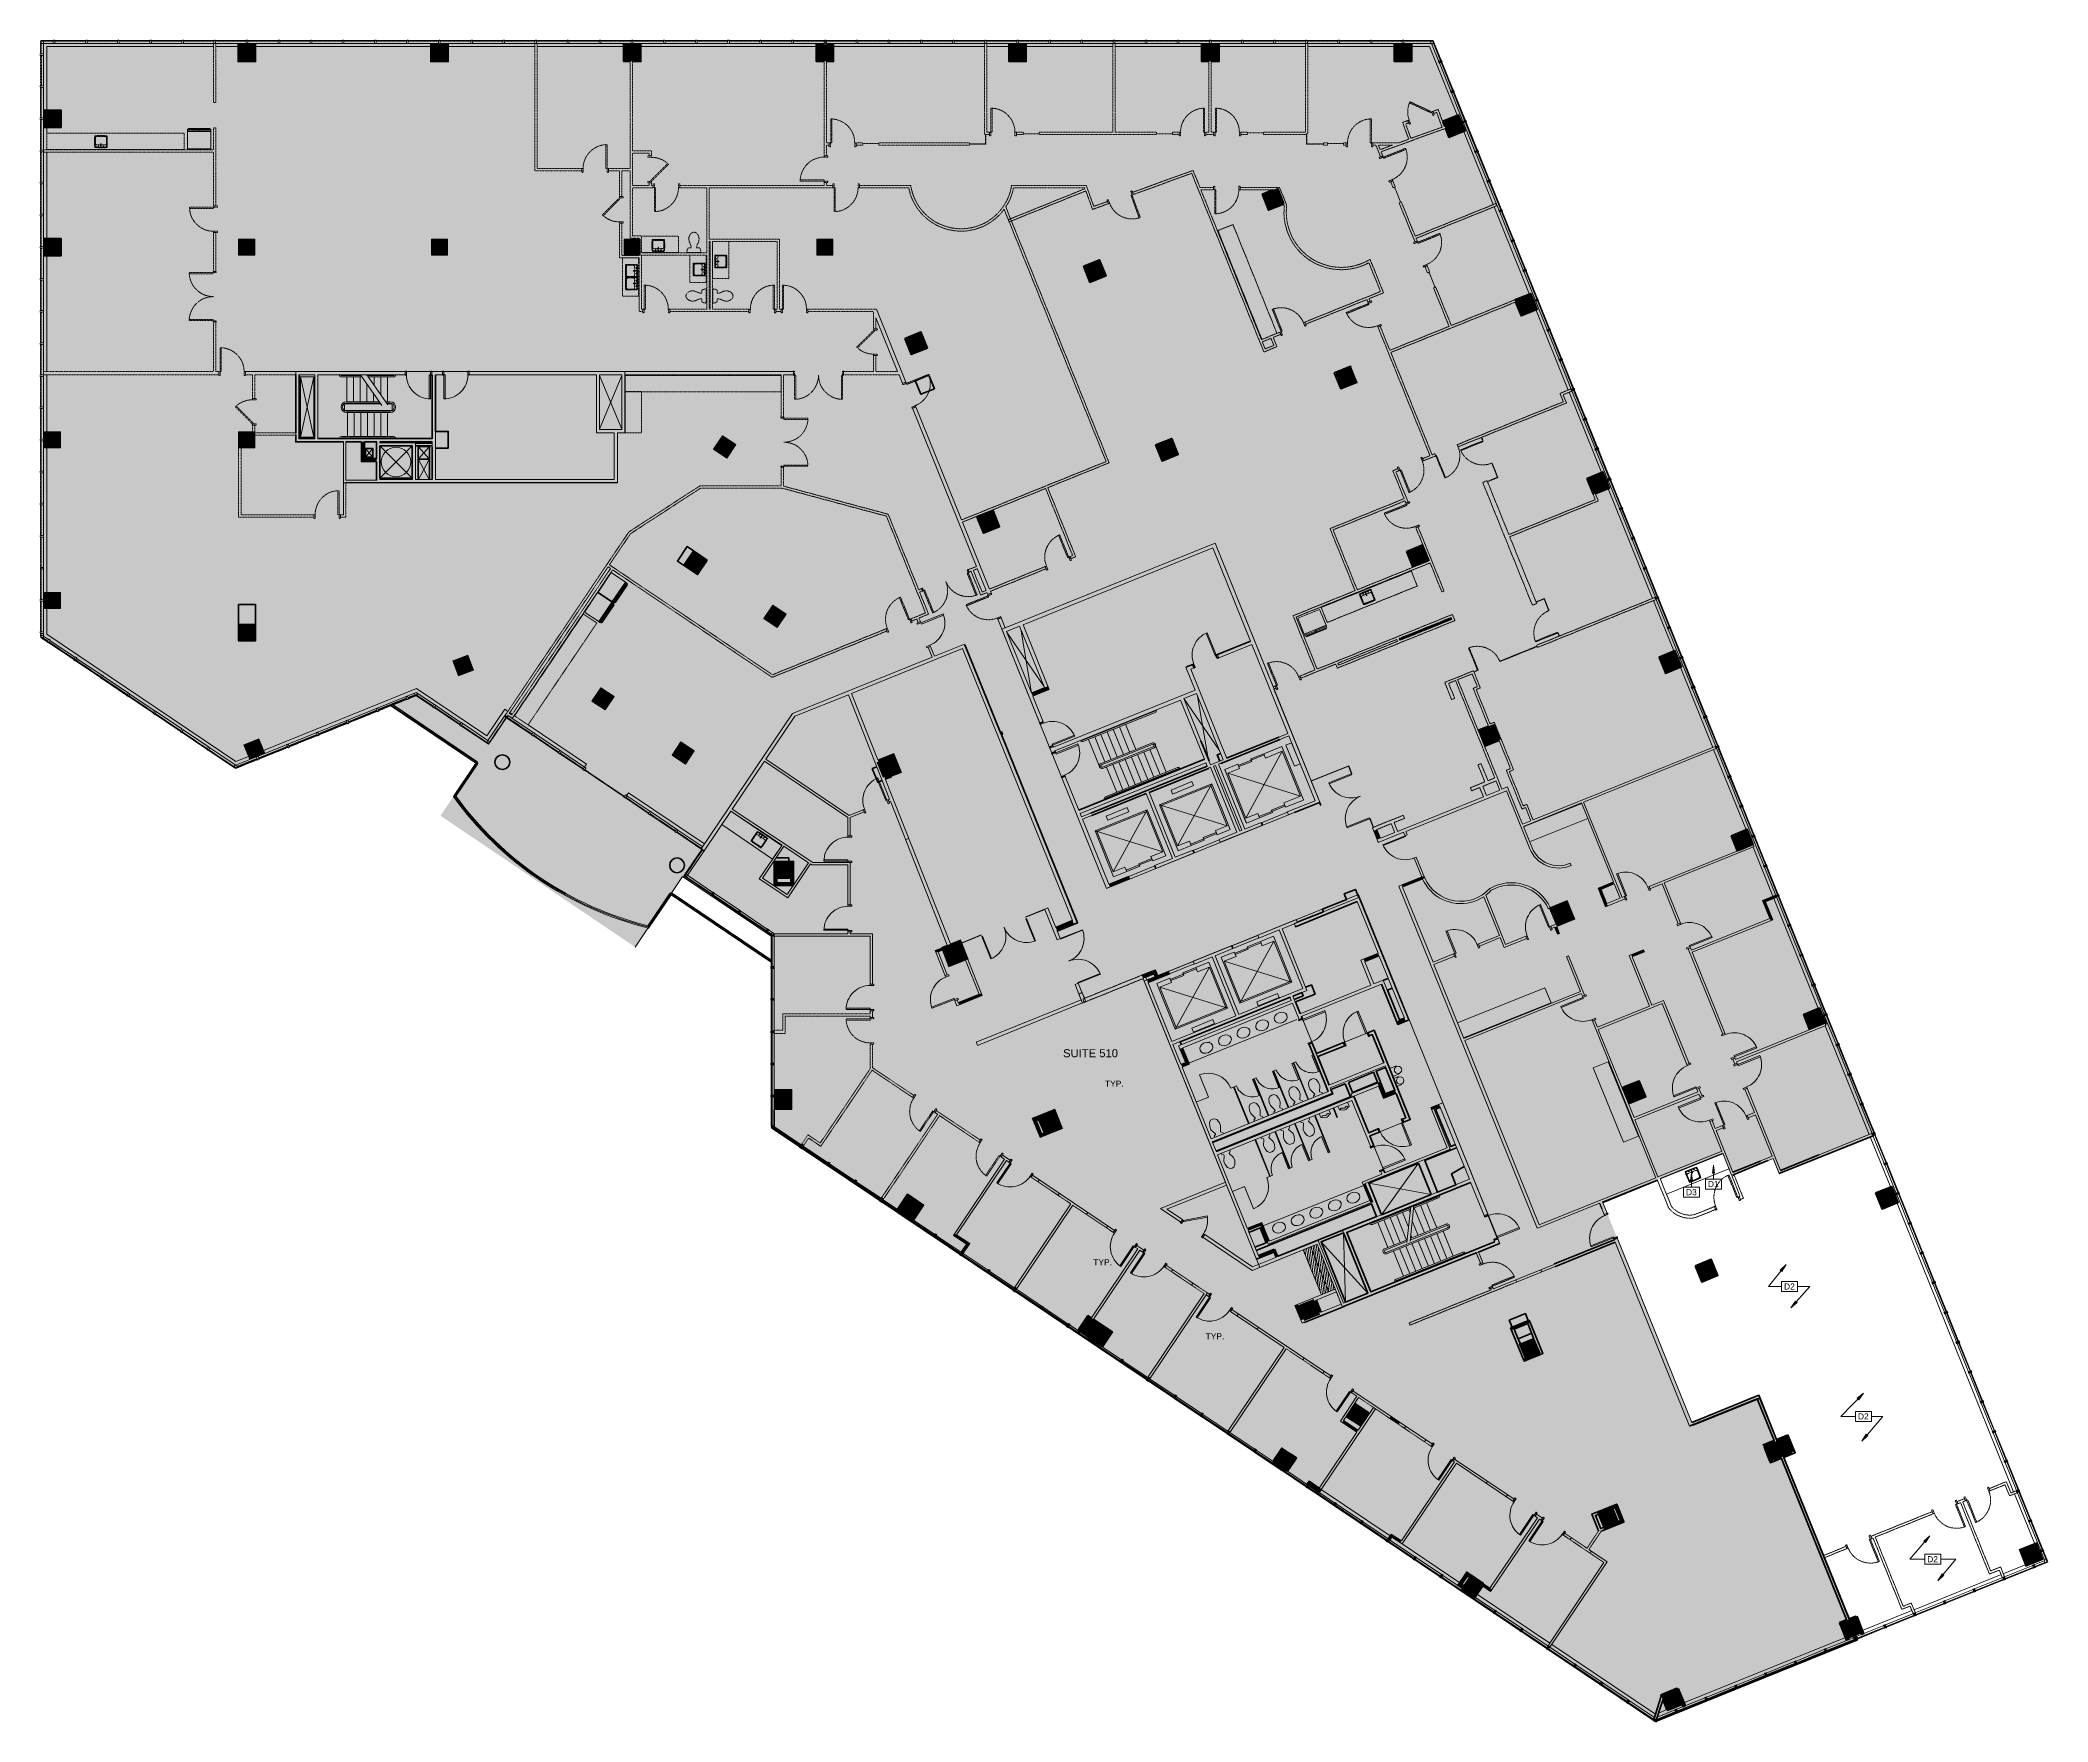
# Model space of a CAD drawing. Header units: inches. Extents: x 2358 to 5358, y 31 to 2545.
import ezdxf

# ---------------------------------------------------------------- set-up
doc = ezdxf.new("R2010")
doc.units = ezdxf.units.IN
doc.header["$MEASUREMENT"] = 0
doc.linetypes.add('Demolished', pattern=[0.1875, 0.125, -0.0625])
doc.linetypes.add('IMPORT-HIDDEN2 _3_', pattern=[0.09375, 0.0625, -0.03125])
for name, color, linetype, lineweight in [('A-ANNO-KEYN', 231, 'Continuous', 9), ('A-Anno-Nicn', 7, 'Continuous', 9), ('A-Cols', 250, 'Continuous', 50), ('A-DETL', 90, 'Continuous', 20), ('A-DETL-GENF', 92, 'Continuous', 9), ('A-DETL-THIN', 151, 'Continuous', 9), ('A-DOOR', 31, 'Continuous', 13), ('A-DOOR-FRAM', 31, 'Continuous', 20), ('A-Eqpm', 7, 'Continuous', 9), ('A-Eqpm-E', 7, 'Continuous', 9), ('A-Flor-Case', 50, 'Continuous', 20), ('A-Flor-Case-Ovhd', 50, 'IMPORT-HIDDEN2 _3_', 20), ('A-Flor-Case-Patt', 7, 'Continuous', 9), ('A-Flor-Evtr', 90, 'Continuous', 13), ('A-Flor-Hral', 7, 'Continuous', 9), ('A-Flor-Strs-E', 90, 'Continuous', 13), ('A-GLAZ', 151, 'Demolished', 9), ('A-GLAZ-CURT', 52, 'Demolished', 9), ('A-GLAZ-CWMG', 51, 'Demolished', 9), ('A-Glaz-E', 50, 'Continuous', 20), ('A-WALL', 113, 'Demolished', 9), ('A-Wall-Comp', 7, 'Continuous', 9), ('A-Wall-Dmsg-E', 10, 'Continuous', 30), ('A-Wall-E', 250, 'Continuous', 50), ('A-WALL-PATT', 111, 'Continuous', 13), ('A-Wall-Prht', 50, 'Continuous', 20), ('AAHRPP_dwg', 8, 'Continuous', 9), ('EXISTING COLUMNS', 250, 'Continuous', 50), ('G-ANNO-TEXT', 231, 'Continuous', 9), ('I-WALL', 2, 'Continuous', 13), ('P-SANR-FIXT', 6, 'Demolished', 9), ('Q-CASE', 31, 'Continuous', 13), ('Q-SPCQ', 91, 'Continuous', 13), ('S-COLS', 52, 'Continuous', 13)]:
    doc.layers.add(name, color=color, linetype=linetype, lineweight=lineweight)
doc.styles.add('Arial', font='arial.ttf', dxfattribs={"height": 9})
doc.styles.add('Swis721 Lt BT', font='swissl.ttf', dxfattribs={"height": 12})
doc.styles.add('Swis721 Lt BT_1', font='swissl.ttf', dxfattribs={"height": 9})

msp = doc.modelspace()

# ---------------------------------------------------------------- texts
at = {"layer": 'A-ANNO-KEYN', "char_height": 9, "width": 19.695, "attachment_point": 1, "style": 'Arial'}
for s, insert in [('D3', (4817.6, 827.5)), ('D1', (4850.3, 839.7)), ('D2', (4964.1, 686.5)), ('D2', (4964.1, 686.5)), ('D2', (5074.6, 492.3)), ('D2', (5074.6, 492.3)), ('D2', (5178.1, 278.9)), ('D2', (5178.1, 278.8))]:
    msp.add_mtext(s, dxfattribs=dict(at, insert=insert))
at = {"layer": 'G-ANNO-TEXT', "color": 7, "attachment_point": 1}
for s, insert, char_height, width, style in [('SUITE 510', (3886.6, 1036.7), 12, 93.021, 'Swis721 Lt BT'), ('TYP.', (3949.2, 989.7), 9, 30.603, 'Swis721 Lt BT_1'), ('TYP.', (3931.7, 722.8), 9, 30.603, 'Swis721 Lt BT_1'), ('TYP.', (4099.6, 612.1), 9, 30.603, 'Swis721 Lt BT_1')]:
    msp.add_mtext(s, dxfattribs=dict(at, insert=insert, char_height=char_height, width=width, style=style))

# ---------------------------------------------------------------- blocks, each defined once
blk = doc.blocks.new('AAHRPP_dwg_ZZUNIT_CIRCLE-5256790-FIRST FLOOR DEMOLITION')
at = {"layer": 'A-Eqpm-E'}
blk.add_ellipse((4292.7, 803.5), major_axis=(9.27, 3.75), ratio=0.784717, dxfattribs=at)
blk = doc.blocks.new('AAHRPP_dwg_ZZUNIT_CIRCLE-5256791-FIRST FLOOR DEMOLITION')
at = {"layer": 'A-Eqpm-E'}
blk.add_ellipse((4264.9, 792.3), major_axis=(9.27, 3.75), ratio=0.784717, dxfattribs=at)
blk = doc.blocks.new('AAHRPP_dwg_ZZUNIT_CIRCLE-5256792-FIRST FLOOR DEMOLITION')
at = {"layer": 'A-Eqpm-E'}
blk.add_ellipse((4237.1, 781.1), major_axis=(9.27, 3.75), ratio=0.784717, dxfattribs=at)
blk = doc.blocks.new('AAHRPP_dwg_ZZUNIT_CIRCLE-5256793-FIRST FLOOR DEMOLITION')
at = {"layer": 'A-Eqpm-E'}
blk.add_ellipse((4320.5, 814.8), major_axis=(9.27, 3.75), ratio=0.784717, dxfattribs=at)
blk = doc.blocks.new('AAHRPP_dwg_ZZUNIT_CIRCLE-5256794-FIRST FLOOR DEMOLITION')
at = {"layer": 'A-Eqpm-E'}
blk.add_ellipse((4209.3, 769.8), major_axis=(9.27, 3.75), ratio=0.784717, dxfattribs=at)
blk = doc.blocks.new('AAHRPP_dwg_ZZUNIT_CIRCLE-5256795-FIRST FLOOR DEMOLITION')
at = {"layer": 'A-Eqpm-E'}
blk.add_ellipse((4100.6, 1038.8), major_axis=(9.27, 3.75), ratio=0.784717, dxfattribs=at)
blk = doc.blocks.new('AAHRPP_dwg_ZZUNIT_CIRCLE-5256796-FIRST FLOOR DEMOLITION')
at = {"layer": 'A-Eqpm-E'}
blk.add_ellipse((4128.4, 1050), major_axis=(9.27, 3.75), ratio=0.784717, dxfattribs=at)
blk = doc.blocks.new('AAHRPP_dwg_ZZUNIT_CIRCLE-5256797-FIRST FLOOR DEMOLITION')
at = {"layer": 'A-Eqpm-E'}
blk.add_ellipse((4156.2, 1061.3), major_axis=(9.27, 3.75), ratio=0.784717, dxfattribs=at)
blk = doc.blocks.new('AAHRPP_dwg_ZZUNIT_CIRCLE-5256798-FIRST FLOOR DEMOLITION')
at = {"layer": 'A-Eqpm-E'}
blk.add_ellipse((4184.1, 1072.5), major_axis=(9.27, 3.75), ratio=0.784717, dxfattribs=at)
blk = doc.blocks.new('AAHRPP_dwg_ZZUNIT_CIRCLE-5256799-FIRST FLOOR DEMOLITION')
at = {"layer": 'A-Eqpm-E'}
blk.add_ellipse((4211.9, 1083.7), major_axis=(9.27, 3.75), ratio=0.784717, dxfattribs=at)
blk = doc.blocks.new('AAHRPP_dwg-4842287-FIRST FLOOR DEMOLITION')
at = {"layer": 'A-Cols', "lineweight": 9}
h = blk.add_hatch(color=7, dxfattribs=at)
h.paths.add_polyline_path([(4975.3, 435.4), (4975.6, 435.6), (4967.7, 455), (4967.4, 454.9), (4975.2, 435.6)], flags=0)
h.paths.add_polyline_path([(4965.4, 450.5), (4964.1, 453.6), (4964.1, 453.6), (4964.8, 451.8)], flags=0)
h.paths.add_polyline_path([(3614.8, 2152.8), (3854.9, 2152.8), (3828.7, 2217.6), (3614.3, 2217.6), (3614.3, 2152.8)], flags=0)
h.paths.add_polyline_path([(3915.1, 2152.8), (3915.1, 2217.6), (3832.5, 2217.6), (3858.7, 2152.8)], flags=0)
h = blk.add_hatch(color=7, dxfattribs=at)
h.paths.add_polyline_path([(3659.7, 783.4), (3659.9, 783.8), (3657.5, 785.4), (3657.2, 785.1), (3659.5, 783.6)], flags=0)
h.paths.add_polyline_path([(3655.2, 786.4), (3655.4, 786.8), (3642.5, 795.5), (3642.2, 795.1), (3654.2, 787.1)], flags=0)
h.paths.add_polyline_path([(3854.4, 909.8), (3857.9, 911.2), (3849.6, 931.6), (3846.2, 930.2), (3854.1, 910.5)], flags=0)
h.paths.add_polyline_path([(3880.1, 920.2), (3880.4, 920.3), (3872.1, 940.7), (3871.9, 940.6), (3880.1, 920.3)], flags=0)
h.paths.add_polyline_path([(3454.7, 951.5), (3454.9, 951.5), (3454.9, 965.3), (3454.7, 965.3), (3454.7, 964.6)], flags=0)
h.paths.add_polyline_path([(3454.9, 967.8), (3454.9, 971.3), (3454.7, 971.3), (3454.7, 967.8)], flags=0)
h.paths.add_polyline_path([(3476.6, 1285.4), (3479.7, 1285.4), (3479.7, 1291.8), (3458.7, 1291.8), (3458.7, 1285.4), (3475.4, 1285.4)], flags=0)
blk.add_hatch(color=7, dxfattribs=at).paths.add_polyline_path([(3924.3, 605.7), (3937.1, 624.8), (3924.9, 633), (3912.1, 614), (3923.9, 606)], flags=0)
at = {"layer": 'A-Flor-Case-Patt'}
h = blk.add_hatch(dxfattribs=at)
h.set_pattern_fill('FP_1', color=256, style=0, pattern_type=2)
h.set_pattern_definition([(97.117, (4342.874, 301.885), (-2.480738, -0.30974), [])])
h.paths.add_polyline_path([(4272.6, 669.7), (4293.3, 678.1), (4266.1, 745.2), (4245.5, 736.9), (4271.8, 671.7)], flags=0)
at = {"layer": 'A-WALL', "linetype": 'Continuous'}
for points in [[(3908, 1225.5), (3792.9, 1510.6), (3792.4, 1510.4), (3907.3, 1226.1), (3907.7, 1225.8)], [(3794.4, 1506.9), (3796, 1507.5), (3794.5, 1511.3), (3792.9, 1510.6)], [(3454.7, 1313.4), (3456.7, 1314.4), (3456.7, 1317.4), (3454.7, 1317.4), (3454.7, 1314.4)], [(3454.7, 1281.4), (3458.7, 1285.4), (3458.7, 1291.8), (3457.7, 1291.8), (3457.7, 1313.9), (3456.7, 1314.4), (3454.7, 1313.4), (3454.7, 1285.4)], [(3457.7, 1313.9), (3457.7, 1315.8), (3481.7, 1315.8), (3481.7, 1315.5), (3483.7, 1317.4), (3456.7, 1317.4), (3456.7, 1314.4), (3457.3, 1314.1)], [(3483.5, 1281.6), (3483.7, 1281.8), (3483.7, 1317.4), (3481.7, 1315.5), (3481.7, 1291.8), (3479.7, 1291.8), (3479.7, 1285.4), (3481.7, 1283.4)], [(3475.4, 1281.4), (3483.4, 1281.4), (3483.5, 1281.6), (3479.7, 1285.4), (3458.7, 1285.4), (3454.7, 1281.4), (3474.4, 1281.4)], [(3705.3, 1188.3), (3707.1, 1189), (3707, 1189), (3705.2, 1188.3)], [(3705.2, 1188.3), (3705.3, 1188.3), (3705.2, 1188.3)], [(3846.2, 930.2), (3849.6, 931.6), (3849.1, 933), (3871.4, 941.9), (3871.9, 940.6), (3872.1, 940.7), (3872.5, 941.6), (3872.1, 942.5), (3845.1, 931.6), (3845.5, 930.5), (3846.1, 930.2)], [(3881, 920), (3881.2, 920.1), (3872.5, 941.6), (3872.1, 940.7), (3880.4, 920.3), (3880.9, 920.1)], [(3677.5, 803.6), (3678.1, 803.7), (3654, 819.8), (3654.1, 819.3), (3677.4, 803.7)], [(4247.1, 628.3), (4270.6, 637.8), (4270.5, 638), (4247.2, 628.6)], [(3945.3, 591.6), (3960.3, 614), (3960, 614), (3945.1, 591.7), (3945.1, 591.7)], [(4575.7, 570.3), (4579.4, 571.8), (4579.2, 572), (4575.8, 570.7), (4575.2, 572.3), (4574.9, 572.2), (4575.6, 570.7)], [(4579.4, 571.8), (4599.8, 580.1), (4599.7, 580.3), (4579.2, 572)], [(4980.8, 433.4), (4969.9, 460.2), (4967.7, 455), (4975.6, 435.6), (4980.5, 433.5)], [(4200.4, 420.4), (4213.6, 440.1), (4213.5, 440.4), (4200.2, 420.5), (4200.3, 420.4)], [(4222.2, 405.7), (4233.3, 422.3), (4233.1, 422.5), (4221.9, 405.9), (4222.1, 405.8)], [(5047.7, 177.7), (5047.7, 177.8), (5047.5, 177.7)], [(5049, 174), (5049, 174), (5049.1, 174.2), (5047.7, 177.7), (5047.5, 177.7), (5049, 174)], [(5079.7, 161.6), (5083.4, 163.1), (5083.4, 163.1), (5080.9, 162.1), (5080.1, 164), (5078.9, 163.5), (5079.5, 162.1)], [(4812.9, 53.7), (4813.9, 54.1), (4805, 76), (4804.9, 75.8), (4812.5, 56.8), (4811.8, 56.5), (4812.7, 54.1)]]:
    blk.add_hatch(color=7, dxfattribs=at).paths.add_polyline_path(points, flags=0)
h = blk.add_hatch(color=7, dxfattribs=at)
h.paths.add_polyline_path([(3877.7, 1213.3), (3908, 1225.5), (3907.3, 1226.1), (3907.4, 1225.7), (3877.6, 1213.6)], flags=0)
h.paths.add_polyline_path([(3875.5, 1218.7), (3900.7, 1228.9), (3900.7, 1229), (3875.5, 1218.8)], flags=0)
h = blk.add_hatch(color=7, dxfattribs=at)
h.paths.add_polyline_path([(3852.2, 904.6), (3852.2, 904.6), (3852.2, 904.6)], flags=0)
h.paths.add_polyline_path([(3854.1, 909.2), (3854.4, 909.8), (3846.2, 930.2), (3845.5, 930.5), (3853.9, 909.8)], flags=0)
h = blk.add_hatch(color=7, dxfattribs=at)
h.paths.add_polyline_path([(3854.1, 909.2), (3858.1, 910.8), (3857.9, 911.2), (3854.4, 909.8), (3854.1, 909.2)], flags=0)
h.paths.add_polyline_path([(3880.3, 919.8), (3881, 920), (3880.4, 920.3), (3880.1, 920.2), (3880.2, 920.1)], flags=0)
h = blk.add_hatch(color=7, dxfattribs=at)
h.paths.add_polyline_path([(3642.3, 795.2), (3642.5, 795.5), (3642.2, 795.6), (3642.1, 795.3), (3642.2, 795.2)], flags=0)
h.paths.add_polyline_path([(3639.2, 797.3), (3654, 819.4), (3654.1, 819.4), (3654, 819.8), (3639, 797.4), (3639.1, 797.3)], flags=0)
h = blk.add_hatch(color=7, dxfattribs=at)
h.paths.add_polyline_path([(3663, 781.3), (3678.1, 803.7), (3677.5, 803.6), (3677.7, 803.5), (3662.8, 781.4)], flags=0)
h.paths.add_polyline_path([(3659.9, 783.4), (3660.1, 783.6), (3659.9, 783.8), (3659.7, 783.5), (3659.8, 783.4)], flags=0)
h = blk.add_hatch(color=7, dxfattribs=at)
h.paths.add_polyline_path([(4270.6, 637.8), (4274.3, 639.3), (4274.2, 639.5), (4270.5, 638)], flags=0)
h.paths.add_polyline_path([(4268.8, 642.3), (4269, 642.4), (4261.8, 660.3), (4261.5, 660.2), (4268.8, 642.4)], flags=0)
h.paths.add_polyline_path([(4272.3, 643.7), (4272.5, 643.8), (4265.3, 661.7), (4265, 661.6), (4269.7, 650.1)], flags=0)
h = blk.add_hatch(color=7, dxfattribs=at)
h.paths.add_polyline_path([(3912, 613.9), (3924.9, 633), (3924.8, 633.3), (3911.8, 614), (3912, 613.9)], flags=0)
h.paths.add_polyline_path([(3908.9, 616), (3923.8, 638.2), (3923.8, 638.6), (3908.7, 616.1)], flags=0)
h = blk.add_hatch(color=7, dxfattribs=at)
h.paths.add_polyline_path([(3955.1, 613), (3955.2, 613.1), (3924.9, 633.5), (3924.8, 633.3), (3924.9, 633), (3937.1, 624.8), (3937.3, 625), (3955, 613.1)], flags=0)
h.paths.add_polyline_path([(3960, 614), (3960.3, 614), (3931.8, 633.2), (3931.8, 633.1), (3960.1, 614.1), (3960, 614)], flags=0)
h.paths.add_polyline_path([(3928.9, 635.1), (3928.9, 635.1), (3923.8, 638.6), (3923.8, 638.2), (3924, 638.4), (3926.9, 636.4)], flags=0)
h = blk.add_hatch(color=7, dxfattribs=at)
h.paths.add_polyline_path([(4247.1, 628.3), (4247.2, 628.6), (4247, 628.5)], flags=0)
h.paths.add_polyline_path([(4246.2, 633.2), (4246.6, 633.3), (4239.3, 651.3), (4239, 651.1), (4243.7, 639.5)], flags=0)
h = blk.add_hatch(color=7, dxfattribs=at)
h.paths.add_polyline_path([(4599.8, 580.1), (4603.5, 581.6), (4583.3, 631.6), (4579.6, 630.1), (4579.7, 629.9), (4583.2, 631.3), (4603.2, 581.7), (4599.7, 580.3), (4599.8, 580.1)], flags=0)
h.paths.add_polyline_path([(4589.8, 604.8), (4590.1, 604.9), (4581.2, 626.8), (4581, 626.7), (4589.8, 605)], flags=0)
h = blk.add_hatch(color=7, dxfattribs=at)
h.paths.add_polyline_path([(4560.7, 618.2), (4581.1, 626.4), (4581, 626.7), (4560.3, 618.3)], flags=0)
h.paths.add_polyline_path([(4555.8, 620.3), (4555.8, 620.3), (4579.7, 629.9), (4579.6, 630.1), (4555.5, 620.4), (4555.8, 620.3)], flags=0)
h = blk.add_hatch(color=7, dxfattribs=at)
h.paths.add_polyline_path([(4574.9, 572.2), (4575.2, 572.3), (4555.8, 620.3), (4555.5, 620.4), (4574.5, 573.2)], flags=0)
h.paths.add_polyline_path([(4569.3, 596.1), (4569.6, 596.2), (4560.7, 618.2), (4560.3, 618.3), (4568.2, 598.9)], flags=0)
h = blk.add_hatch(color=7, dxfattribs=at)
h.paths.add_polyline_path([(4938, 443), (4941.8, 444.6), (4941.7, 444.8), (4937.7, 443.2)], flags=0)
h.paths.add_polyline_path([(4933.1, 445.1), (4949.8, 451.8), (4949.7, 452.1), (4932.8, 445.2), (4932.9, 445.2)], flags=0)
h.paths.add_polyline_path([(4953, 453.1), (4966, 458.4), (4967.4, 454.9), (4967.7, 455), (4969.9, 460.2), (4952.9, 453.4)], flags=0)
h.paths.add_polyline_path([(4964.1, 453.6), (4964.1, 453.6), (4964.1, 453.8), (4964, 453.8), (4964.1, 453.6)], flags=0)
h = blk.add_hatch(color=7, dxfattribs=at)
h.paths.add_polyline_path([(4233.3, 422.3), (4235.5, 425.7), (4235.3, 425.8), (4233.1, 422.5)], flags=0)
h.paths.add_polyline_path([(4213.6, 440.1), (4213.7, 440.3), (4213.5, 440.4), (4213.6, 440.3)], flags=0)
h = blk.add_hatch(color=7, dxfattribs=at)
h.paths.add_polyline_path([(4942.9, 420.3), (4942.9, 420.3), (4942.2, 422.1), (4945.9, 423.6), (4938, 443), (4937.7, 443.2), (4934.2, 441.8), (4942.2, 422)], flags=0)
h.paths.add_polyline_path([(4932.9, 445), (4933.1, 445.1), (4932.8, 445.2)], flags=0)
h = blk.add_hatch(color=7, dxfattribs=at)
h.paths.add_polyline_path([(4943.7, 418.4), (4960.2, 425), (4960.1, 425.3), (4949.1, 420.8), (4947.8, 424.1), (4950.1, 425), (4950, 425.2), (4942.2, 422.1), (4942.9, 420.3)], flags=0)
h.paths.add_polyline_path([(4963.9, 426.5), (4980.8, 433.4), (4975.6, 435.6), (4975.3, 435.4), (4976.7, 432), (4963.7, 426.7), (4963.8, 426.5), (4963.9, 426.5)], flags=0)
h = blk.add_hatch(color=7, dxfattribs=at)
h.paths.add_polyline_path([(4682.2, 339.5), (4686.3, 341.2), (4686.2, 341.4), (4681.8, 339.7)], flags=0)
h.paths.add_polyline_path([(4677.3, 341.6), (4677.3, 341.6), (4713.9, 356.4), (4714.1, 356.7), (4677, 341.7), (4677.3, 341.6)], flags=0)
h.paths.add_polyline_path([(4708.6, 350.2), (4711.8, 351.5), (4712, 351.8), (4708.5, 350.4)], flags=0)
h = blk.add_hatch(color=7, dxfattribs=at)
h.paths.add_polyline_path([(4687, 316.9), (4687, 316.9), (4686.3, 318.6), (4686.6, 318.6), (4677.3, 341.6), (4677, 341.7), (4687, 317)], flags=0)
h.paths.add_polyline_path([(4689.8, 320), (4690, 320), (4682.2, 339.5), (4681.8, 339.7), (4689.8, 320)], flags=0)
h = blk.add_hatch(color=7, dxfattribs=at)
h.paths.add_polyline_path([(4690.6, 316), (4724.9, 329.8), (4724.6, 330), (4690.9, 316.4)], flags=0)
h.paths.add_polyline_path([(4687, 316.9), (4687.2, 317.1), (4686.6, 318.6), (4686.3, 318.6), (4687, 317)], flags=0)
h.paths.add_polyline_path([(4689.9, 319.7), (4694.6, 321.7), (4694.5, 321.9), (4689.8, 320)], flags=0)
h.paths.add_polyline_path([(4716.9, 330.6), (4720, 331.9), (4719.7, 332.1), (4716.8, 330.9)], flags=0)
h = blk.add_hatch(color=7, dxfattribs=at)
h.paths.add_polyline_path([(4724.9, 329.8), (4714.1, 356.7), (4713.9, 356.4), (4724.6, 330)], flags=0)
h.paths.add_polyline_path([(4720, 331.9), (4712, 351.8), (4711.9, 351.5), (4719.7, 332.1)], flags=0)
h = blk.add_hatch(color=7, dxfattribs=at)
h.paths.add_polyline_path([(4476.6, 234.9), (4489.8, 254.4), (4489.9, 254.3), (4489.8, 255), (4476.4, 235), (4476.5, 235)], flags=0)
h.paths.add_polyline_path([(4481.6, 235.6), (4490.9, 249.4), (4490.7, 249.6), (4481.4, 235.8)], flags=0)
h = blk.add_hatch(color=7, dxfattribs=at)
h.paths.add_polyline_path([(4514.4, 237.8), (4514.7, 238.2), (4489.8, 255), (4489.9, 254.3), (4513.6, 238.4)], flags=0)
h.paths.add_polyline_path([(4494.2, 247.2), (4494.2, 247.2), (4492.7, 248.2)], flags=0)
h = blk.add_hatch(color=7, dxfattribs=at)
h.paths.add_polyline_path([(5057.6, 152.8), (5057.7, 152.8), (5049.1, 174.2), (5049, 174), (5057.2, 153.7)], flags=0)
h.paths.add_polyline_path([(5061, 154.1), (5061.3, 154.3), (5060.6, 156.1), (5060.2, 156), (5060.9, 154.3)], flags=0)
h = blk.add_hatch(color=7, dxfattribs=at)
h.paths.add_polyline_path([(4772.7, 32), (4773.3, 33.8), (4771.4, 33), (4771, 34), (4772.7, 34.6), (4769.9, 35.5), (4780.9, 69.5), (4780.6, 69.8), (4769.4, 34.7), (4770.3, 34), (4769.8, 33.2), (4769.1, 33.7), (4768.9, 33.2), (4772.7, 32)], flags=0)
h.paths.add_polyline_path([(4773.4, 34.9), (4773.7, 35), (4783.3, 65.1), (4783.2, 65.2), (4773.6, 35.5)], flags=0)
h = blk.add_hatch(color=7, dxfattribs=at)
h.paths.add_polyline_path([(4780.9, 69.5), (4781.1, 70.1), (4780.6, 69.8)], flags=0)
h.paths.add_polyline_path([(4804.9, 75.8), (4805, 76), (4804.9, 76.3), (4804.7, 76.2), (4804.8, 76)], flags=0)
at = {"layer": 'A-Wall-Dmsg-E', "lineweight": 9}
h = blk.add_hatch(color=7, dxfattribs=at)
h.paths.add_polyline_path([(4925.6, 510.4), (4926, 510.6), (4924.5, 514.4), (4924.2, 514.3), (4924.1, 514.1), (4924.5, 513.3)], flags=0)
h.paths.add_polyline_path([(4929.3, 511.9), (4929.3, 511.9), (4926.3, 519.4), (4926.1, 518.9), (4926.4, 519), (4928.3, 514.4)], flags=0)
for points in [[(4823.7, 473.6), (4823.7, 473.7), (4823.6, 473.7)], [(4939.1, 477.1), (4939.6, 477.1), (4939.5, 477.2)]]:
    blk.add_hatch(color=7, dxfattribs=at).paths.add_polyline_path(points, flags=0)
h = blk.add_hatch(color=7, dxfattribs=at)
h.paths.add_polyline_path([(4949.3, 451.9), (4949.7, 452.1), (4939.6, 477.1), (4939.1, 477.1), (4949.3, 451.9)], flags=0)
h.paths.add_polyline_path([(4952.9, 453.4), (4953, 453.4), (4942.8, 478.6), (4942.8, 478.5), (4952.7, 453.8)], flags=0)
h = blk.add_hatch(color=7, dxfattribs=at)
h.paths.add_polyline_path([(4990.6, 350), (4990.9, 350.1), (4960.4, 425.4), (4960.1, 425.3), (4990, 351.3)], flags=0)
h.paths.add_polyline_path([(4994.1, 351.5), (4994.3, 351.5), (4963.9, 426.5), (4963.8, 426.5), (4992.9, 354.4)], flags=0)
at = {"layer": 'A-Wall-E', "lineweight": 9}
h = blk.add_hatch(color=7, dxfattribs=at)
h.paths.add_polyline_path([(3852.1, 1524.2), (3856.7, 1526.1), (3856.7, 1526.2), (3852, 1524.3)], flags=0)
h.paths.add_polyline_path([(4117, 1621.4), (4119.1, 1622.2), (4117.2, 1626.9), (4115.1, 1626), (4115.7, 1624.5)], flags=0)
h = blk.add_hatch(color=7, dxfattribs=at)
h.paths.add_polyline_path([(4122.4, 1463.9), (4210.4, 1499.5), (4210.3, 1499.7), (4122.3, 1464.2)], flags=0)
h.paths.add_polyline_path([(4121, 1467.4), (4126, 1469.5), (4122.2, 1479), (4117.1, 1476.9), (4120.8, 1467.8)], flags=0)
h.paths.add_polyline_path([(4104.7, 1467.6), (4104.7, 1467.6), (4104.7, 1467.6)], flags=0)
h.paths.add_polyline_path([(4131.1, 1471.5), (4209, 1503), (4208.9, 1503.2), (4131, 1471.8), (4131, 1471.8)], flags=0)
h.paths.add_polyline_path([(3870.1, 1479.6), (3874.7, 1481.5), (3874.7, 1481.5), (3870.1, 1479.7)], flags=0)
h.paths.add_polyline_path([(3867, 1487.2), (3871.7, 1489.1), (3871.3, 1489.9), (3866.7, 1488.1), (3866.7, 1487.9)], flags=0)
h.paths.add_polyline_path([(4082, 1607.2), (4082.2, 1607.3), (4080.3, 1612), (4080.1, 1611.9), (4081.7, 1607.8)], flags=0)
for points in [[(3885.1, 1442.6), (3889.7, 1444.5), (3889.4, 1445.3), (3884.7, 1443.4)], [(4232.6, 1390.8), (4269.9, 1405.7), (4269.8, 1405.9), (4252.9, 1399)], [(4184.5, 1371.5), (4184.5, 1371.5), (4184.5, 1371.5)]]:
    blk.add_hatch(color=7, dxfattribs=at).paths.add_polyline_path(points, flags=0)
h = blk.add_hatch(color=7, dxfattribs=at)
h.paths.add_polyline_path([(4082.5, 1330.3), (4082.5, 1330.3), (4082.5, 1330.3)], flags=0)
h.paths.add_polyline_path([(3929.5, 1386), (4010.8, 1418.9), (4010.7, 1419.1), (3929.4, 1386.2)], flags=0)
h.paths.add_polyline_path([(3928.1, 1389.5), (4101.9, 1459.7), (4101.8, 1460), (3928, 1389.7)], flags=0)
h.paths.add_polyline_path([(4015.1, 1420.6), (4103.8, 1456.4), (4103.7, 1456.7), (4015, 1420.8), (4015.1, 1420.6)], flags=0)
h = blk.add_hatch(color=7, dxfattribs=at)
h.paths.add_polyline_path([(4305.8, 652.1), (4504.2, 732.2), (4504.1, 732.4), (4305.8, 652.2), (4305.8, 652.1)], flags=0)
h.paths.add_polyline_path([(4305.5, 657.1), (4342.2, 671.9), (4304.4, 765.7), (4493.8, 842.2), (4449.9, 951.1), (4440.9, 947.5), (4465.1, 887.5), (4338.1, 836.2), (4349.3, 808.5), (4192.9, 745.3), (4181.6, 773.3), (4163.2, 765.8), (4178.4, 728), (4203.3, 738), (4207.9, 726.7), (4267.7, 750.8), (4299.6, 671.7)], flags=0)
h.paths.add_polyline_path([(4346.5, 673.7), (4531.7, 748.5), (4531.6, 748.7), (4346.6, 673.9), (4310.7, 762.9), (4495.7, 837.7), (4495.6, 837.9), (4310.4, 763.1), (4346.5, 673.8)], flags=0)
h.paths.add_polyline_path([(4175.8, 722.9), (4201.4, 733.3), (4201.3, 733.4), (4175.7, 723.1), (4175.8, 723)], flags=0)
h.paths.add_polyline_path([(4507.4, 733.5), (4538.6, 746.1), (4538.5, 746.3), (4507.4, 733.7), (4507.4, 733.6)], flags=0)
h.paths.add_polyline_path([(4531.2, 750.9), (4535.8, 752.8), (4535.4, 754), (4530.7, 752.1), (4530.8, 751.9)], flags=0)
h.paths.add_polyline_path([(4516.9, 786.3), (4521.6, 788.1), (4520.9, 789.9), (4516.2, 788), (4516.3, 787.9)], flags=0)
h.paths.add_polyline_path([(4367.1, 851.7), (4367.5, 851.9), (4365.7, 856.2), (4361.1, 854.3), (4361.3, 853.9), (4365.5, 855.7), (4366.6, 853.2)], flags=0)
h.paths.add_polyline_path([(4115.7, 883.3), (4320.9, 966.2), (4343, 911.4), (4356.9, 917), (4358.7, 912.7), (4344.8, 907.1), (4350.6, 892.7), (4346.3, 891), (4346.5, 890.5), (4351.1, 892.3), (4345.2, 907.2), (4359.5, 912.9), (4357.6, 917.6), (4343.3, 911.8), (4321.1, 966.7), (4318.6, 965.6), (4316.9, 969.9), (4360.7, 987.6), (4368.3, 969), (4382.8, 974.9), (4367.8, 1012), (4285.6, 978.8), (4288.8, 970.8), (4109.6, 898.4), (4112.1, 892.2)], flags=0)
h.paths.add_polyline_path([(4395.6, 927.5), (4405.4, 931.5), (4351.4, 1065.1), (4341.9, 1061.2), (4343.8, 1056.6), (4348.7, 1058.6), (4365.8, 1016.2), (4366.1, 1016.3), (4348.9, 1058.8), (4344.5, 1057.1), (4342.8, 1061.4), (4351.4, 1064.9), (4405.3, 931.6), (4395.7, 927.7), (4394, 932), (4399.3, 934.1), (4384.5, 970.6), (4384.3, 970.5), (4398.9, 934.3), (4393.7, 932.2), (4395.6, 927.7)], flags=0)
h.paths.add_polyline_path([(4282.8, 973.3), (4282.8, 973.3), (4254.2, 1044.1), (4258.4, 1045.8), (4253.7, 1045.4), (4282.8, 973.3)], flags=0)
h.paths.add_polyline_path([(4283.9, 983.1), (4284.2, 983.2), (4267.1, 1025.6), (4307.6, 1042), (4305.8, 1046.6), (4265.2, 1030.2), (4258.9, 1045.9), (4258.5, 1045.8), (4283.1, 985)], flags=0)
h.paths.add_polyline_path([(4062.7, 1014.3), (4069.3, 1017), (4059.3, 1041.6), (4227.7, 1109.6), (4225.8, 1114.5), (4050.8, 1043.8), (4061.7, 1017)], flags=0)
h.paths.add_polyline_path([(4267, 1025.8), (4265.3, 1030), (4305.7, 1046.4), (4307.5, 1042.1), (4267, 1025.8)], flags=0)
h.paths.add_polyline_path([(4386.7, 1073.9), (4402.5, 1080.3), (4402.4, 1080.4), (4386.8, 1074.1), (4362.6, 1134), (4362.5, 1133.9), (4386.6, 1074.1)], flags=0)
h.paths.add_polyline_path([(4239.7, 1080.2), (4244.3, 1082), (4242.9, 1085.6), (4242.5, 1085.4), (4243.5, 1082.9), (4239.2, 1081.2)], flags=0)
h.paths.add_polyline_path([(4389.4, 1080.2), (4396.6, 1083.1), (4359.1, 1176), (4337.5, 1167.3), (4350.8, 1134.2), (4365.2, 1140), (4389.3, 1080.3)], flags=0)
h.paths.add_polyline_path([(4240.8, 1089.7), (4241.1, 1089.9), (4234.1, 1107.3), (4263.2, 1119.1), (4257.7, 1132.9), (4249.2, 1129.5), (4251.1, 1124.7), (4230.1, 1116.2), (4240.4, 1090.8)], flags=0)
h.paths.add_polyline_path([(4011.9, 1140.3), (4023.8, 1145.1), (4022.3, 1148.8), (4010.4, 1144), (4011.1, 1142.2)], flags=0)
h.paths.add_polyline_path([(4140.2, 1187.5), (4140.2, 1187.5), (4139.2, 1189.8)], flags=0)
h.paths.add_polyline_path([(4233.9, 1219.9), (4326.3, 1257.3), (4326.2, 1257.5), (4233.8, 1220.1)], flags=0)
h.paths.add_polyline_path([(4236.7, 1226.3), (4328.5, 1263.4), (4323.6, 1275.6), (4306.9, 1268.9), (4310.3, 1260.5), (4274.1, 1245.9), (4275.6, 1242.2), (4236.6, 1226.4), (4236.6, 1226.4)], flags=0)
at = {"lineweight": 9}
blk.add_line((4305.6, 652.1), (4305.7, 651.9), dxfattribs=at)
at = {"lineweight": 9, "flags": 128}
for points in [[(5017.1, 1098.5), (4993, 1088.8), (5002.3, 1065.9)], [(5025.9, 1074), (5026.9, 1074.4), (5017.1, 1098.5)]]:
    blk.add_lwpolyline(points, dxfattribs=at)
at = {"layer": 'A-Anno-Nicn'}
for p, q in [((4138.7, 1191.2), (4177.6, 1206.9)), ((4044.1, 1153), (4081.2, 1168)), ((4520.9, 789.9), (4535.8, 752.8))]:
    blk.add_line(p, q, dxfattribs=at)
at = {"layer": 'A-Anno-Nicn', "flags": 128}
for points in [[(4236.6, 1226.4), (4275.6, 1242.2), (4274.1, 1245.9), (4310.3, 1260.5), (4306.9, 1268.9), (4323.6, 1275.6), (4328.5, 1263.4)], [(4402.4, 1080.5), (4402.5, 1080.3), (4386.7, 1073.9), (4362.5, 1133.9)], [(4242.9, 1085.6), (4265.2, 1030.2), (4351.4, 1065.1), (4405.4, 931.5), (4345.1, 907.1), (4367.5, 851.9)], [(4201.4, 733.3), (4175.8, 722.9), (4175.7, 723.1)], [(4504.2, 732.2), (4305.8, 652.1), (4305.8, 652.2)], [(4538.5, 746.3), (4538.6, 746.1), (4507.4, 733.5)]]:
    blk.add_lwpolyline(points, dxfattribs=at)
at = {"layer": 'A-Cols'}
blk.add_line((3454.7, 921), (3454.7, 946.5), dxfattribs=at)
at = {"layer": 'A-Eqpm'}
for p, q in [((2746.7, 1951.8), (2766.7, 2041.8)), ((3193.9, 2043.9), (3227.3, 1963.4)), ((3193.9, 1963.4), (3227.3, 2043.9)), ((2854.3, 1934.2), (2844.3, 1934.2)), ((2865.6, 1938.6), (2913.6, 1890.6)), ((2865.6, 1890.6), (2913.6, 1938.6)), ((2922.1, 1888.4), (2922.1, 1938.1)), ((2923.1, 1888.6), (2923.1, 1937.1)), ((3803, 1659), (3857.9, 1579.3)), ((3839.3, 1569.5), (3823.3, 1664.8)), ((4067.2, 1560.8), (4120.4, 1483.3)), ((4103.2, 1471.3), (4087.6, 1564.6)), ((4417.7, 866.4), (4362.6, 789.3)), ((4343.5, 836.4), (4436.7, 819.3)), ((4308.6, 658.6), (4305.5, 762.3)), ((4272.1, 748.8), (4342, 672))]:
    blk.add_line(p, q, dxfattribs=at)
at = {"layer": 'A-Eqpm', "flags": 128}
for points in [[(2746.7, 2041.8), (2766.7, 2041.8), (2766.7, 1951.8), (2746.7, 1951.8), (2746.7, 2041.8), (2766.7, 1951.8)], [(2854.3, 1922.2), (2854.3, 1934.2), (2844.3, 1922.2), (2854.3, 1922.2), (2844.3, 1934.2), (2844.3, 1922.2)], [(2922.1, 1938.1), (2940.1, 1938.1), (2940.1, 1888.4)], [(2939.1, 1937.1), (2923.1, 1919.3), (2939.1, 1919.3), (2923.1, 1937.1), (2939.1, 1937.1), (2939.1, 1888.6), (2923.1, 1918.3), (2939.1, 1918.3), (2923.1, 1888.6), (2939.1, 1888.6)]]:
    blk.add_lwpolyline(points, dxfattribs=at)
blk.add_lwpolyline([(2843.3, 1935.2), (2843.3, 1921.2), (2855.3, 1921.2), (2855.3, 1935.2)], close=True, dxfattribs=at)
at = {"layer": 'A-Eqpm'}
blk.add_circle((2889.6, 1914.6), 22, dxfattribs=at)
at = {"layer": 'A-Eqpm-E'}
for p, q in [((4074.7, 1016), (4236, 1081.2)), ((4105.7, 1047.3), (4105.5, 1047.8)), ((4229.1, 1015.5), (4234.6, 1017.7)), ((4283.8, 946.2), (4286.1, 940.5)), ((4311.6, 957.5), (4313.9, 951.7)), ((4185.7, 772.6), (4335.6, 833.2))]:
    blk.add_line(p, q, dxfattribs=at)
at = {"layer": 'A-Eqpm-E', "flags": 128}
for points in [[(4260.6, 1028.2), (4258.3, 1027.3), (4268.1, 1003.2)], [(4090.3, 998.3), (4103.8, 964.9), (4085.7, 957.6)], [(4175.3, 993.8), (4169.7, 991.5), (4179.5, 967.4)], [(4194.3, 937.6), (4172.1, 992.5), (4171.2, 992.1), (4193.3, 937.2)], [(4205, 1005.7), (4199.4, 1003.5), (4209.1, 979.4)], [(4223.9, 949.6), (4201.8, 1004.5), (4200.8, 1004.1), (4223, 949.2)], [(4231.4, 1016.4), (4228.7, 1015.3), (4238.4, 991.2)], [(4253.6, 961.5), (4231.4, 1016.4), (4230.5, 1016.1), (4252.7, 961.2)], [(4274.4, 970), (4273.6, 972), (4270, 973.1), (4270.4, 982.1), (4268.5, 986.8), (4264.7, 991.4), (4260.9, 992.7), (4258, 992), (4255.4, 990.5), (4253.6, 986.9)], [(4389.6, 999.9), (4379.4, 995.8), (4374.6, 1007.8), (4384.8, 1011.9)], [(4392.8, 983.8), (4385.5, 980.8), (4380.6, 992.8), (4387.9, 995.7)], [(4137.2, 978.4), (4141.5, 980.1), (4145.6, 981.8)], [(4164.6, 925.6), (4142.4, 980.5), (4141.5, 980.1), (4163.7, 925.2)], [(4215.1, 946), (4214.2, 948), (4210.6, 949.2), (4211, 958.2), (4209.2, 962.8), (4205.4, 967.4), (4201.6, 968.8), (4198.7, 968), (4196.1, 966.5), (4194.3, 963)], [(4194.3, 963), (4194.7, 957), (4196.7, 952.4), (4203.2, 946.2), (4203.3, 945.2), (4201.4, 942.8), (4202.2, 940.8)], [(4244.7, 958), (4243.9, 960), (4240.3, 961.1), (4240.7, 970.1), (4238.9, 974.8), (4235, 979.4), (4231.3, 980.8), (4228.4, 980), (4225.8, 978.5), (4224, 974.9)], [(4224, 974.9), (4224.4, 969), (4226.3, 964.3), (4232.9, 958.1), (4232.9, 957.1), (4231, 954.8), (4231.9, 952.8)], [(4253.6, 986.9), (4254.1, 980.9), (4256, 976.3), (4262.5, 970.1), (4262.6, 969.1), (4260.7, 966.8), (4261.5, 964.8)], [(4126.1, 910), (4125.2, 912.1), (4121.6, 913.2), (4122, 922.2), (4120.2, 926.9), (4116.3, 931.5), (4112.6, 932.8), (4109.7, 932.1), (4107.1, 930.6), (4105.3, 927)], [(4185.4, 934), (4184.6, 936), (4181, 937.2), (4181.3, 946.2), (4179.5, 950.8), (4175.7, 955.5), (4171.9, 956.8), (4169, 956), (4166.4, 954.6), (4164.6, 951)], [(4164.6, 951), (4165.1, 945), (4167, 940.4), (4173.5, 934.2), (4173.6, 933.2), (4171.7, 930.8), (4172.5, 928.8)], [(4254.3, 934.3), (4255.1, 932.3), (4253.3, 928.9), (4259.8, 922.7), (4261.8, 918.1), (4262.2, 912.1), (4260.4, 908.5), (4257.8, 907.1), (4254.9, 906.3), (4251.2, 907.7)], [(4263.1, 937.9), (4285.3, 883), (4284.4, 882.6), (4262.2, 937.5)], [(4286.1, 940.5), (4284.7, 939), (4284.2, 939.9), (4283.5, 940.6), (4282.2, 940.6), (4281.4, 940), (4280.3, 938.4), (4279, 937.5), (4277.5, 937.2), (4274.5, 937.5), (4273.6, 936.6), (4273.8, 934.7), (4271.8, 934.7), (4269.5, 940.5)], [(4284.7, 939), (4281.3, 935.3), (4278.8, 934.3), (4273.8, 934.7)], [(4291, 949.2), (4296.6, 935.1), (4295.7, 934.7), (4290, 948.8)], [(4313.9, 951.7), (4312.5, 950.3), (4312, 951.2), (4311.3, 951.8), (4310, 951.8), (4309.2, 951.2), (4308.1, 949.6), (4306.8, 948.7), (4305.3, 948.5), (4302.3, 948.7), (4301.4, 947.8), (4301.6, 945.9), (4299.6, 945.9), (4297.3, 951.7)], [(4312.5, 950.3), (4309.1, 946.6), (4306.6, 945.6), (4301.6, 945.9)], [(4105.3, 927), (4105.7, 921), (4107.6, 916.4), (4114.2, 910.2), (4114.2, 909.2), (4112.3, 906.9), (4113.2, 904.8)], [(4174.1, 902), (4196.3, 847), (4195.4, 846.6), (4173.2, 901.6)], [(4191.8, 883.7), (4188, 888.3), (4186.1, 892.9), (4186.5, 901.9), (4185.9, 902.7), (4182.9, 903.1), (4182.1, 905.2)], [(4194.9, 910.4), (4195.8, 908.3), (4194, 904.9), (4200.5, 898.7), (4202.4, 894.1), (4202.9, 888.1), (4201.1, 884.6), (4198.5, 883.1), (4195.6, 882.3), (4191.8, 883.7)], [(4203.8, 913.9), (4226, 859), (4225.1, 858.6), (4202.9, 913.6)], [(4221.5, 895.7), (4217.6, 900.3), (4215.8, 904.9), (4216.2, 913.9), (4215.6, 914.7), (4212.6, 915.1), (4211.7, 917.2)], [(4224.6, 922.4), (4225.5, 920.3), (4223.7, 916.9), (4230.2, 910.7), (4232.1, 906.1), (4232.5, 900.1), (4230.8, 896.5), (4228.2, 895.1), (4225.2, 894.3), (4221.5, 895.7)], [(4233.5, 925.9), (4255.7, 871), (4254.7, 870.6), (4232.6, 925.6)], [(4251.2, 907.7), (4247.3, 912.3), (4245.5, 916.9), (4245.9, 925.9), (4245.2, 926.7), (4242.3, 927.1), (4241.4, 929.1)], [(4272.8, 906), (4282.6, 881.9), (4285.3, 883)], [(4132.5, 859.7), (4128.6, 864.3), (4126.8, 869), (4127.2, 878), (4126.6, 878.7), (4123.6, 879.1), (4122.7, 881.2)], [(4135.6, 886.4), (4136.5, 884.3), (4134.6, 881), (4141.2, 874.8), (4143.1, 870.2), (4143.5, 864.2), (4141.8, 860.6), (4139.1, 859.1), (4136.2, 858.4), (4132.5, 859.7)], [(4213.9, 882.2), (4223.6, 858), (4229.2, 860.3)], [(4243.6, 894.1), (4253.3, 870), (4258.9, 872.3)], [(4199.5, 848.3), (4195.4, 846.6), (4191.1, 844.9)], [(4171.2, 798), (4157.7, 831.4), (4139.6, 824.1)]]:
    blk.add_lwpolyline(points, dxfattribs=at)
at = {"layer": 'A-Eqpm-E'}
for centre in [(4387.2, 1005.9), (4390.3, 989.8)]:
    blk.add_circle(centre, 5.51, dxfattribs=at)
for centre, radius, start, end in [((4103.8, 964.9), 36, 21.9825, 111.9825), ((4199.4, 1003.5), 26, 201.9818, 291.9826), ((4229.1, 1015.5), 26, 201.9818, 291.9826), ((4258.7, 1027.5), 26, 201.9818, 291.9826), ((4169.7, 991.5), 26, 201.9818, 291.9826), ((4283, 882), 26, 112.0004, 202.0012), ((4223.6, 858), 26, 112.0004, 202.0012), ((4253.3, 870), 26, 112.0004, 202.0012), ((4157.7, 831.4), 36, 292.0006, 22.0006)]:
    blk.add_arc(centre, radius, start, end, dxfattribs=at)
at = {"layer": 'A-Flor-Case'}
blk.add_line((4272.6, 669.7), (4245.5, 736.9), dxfattribs=at)
at = {"layer": 'A-Flor-Case-Ovhd'}
blk.add_line((4256.6, 741.4), (4283.7, 674.2), dxfattribs=at)
at = {"layer": 'A-Flor-Evtr'}
for p, q in [((4148.4, 1460.9), (4187.3, 1476.6)), ((4012.3, 1394.7), (3961.4, 1301.8)), ((4183, 1375.2), (4222, 1390.9)), ((4081, 1334), (4120, 1349.7)), ((3984.6, 1295), (4023.5, 1310.8)), ((4140.2, 1187.5), (4179.1, 1203.2)), ((4045.6, 1149.3), (4082.7, 1164.3)), ((4046.8, 1141.1), (4085.7, 1156.8)), ((4132.2, 1098), (4031, 1129.4))]:
    blk.add_line(p, q, dxfattribs=at)
at = {"layer": 'A-Flor-Evtr', "flags": 128}
for points in [[(4245.8, 1409.2), (4219, 1398.3), (4216.3, 1404.8), (4241.4, 1415), (4214.2, 1482.1), (4159.8, 1382), (4132.6, 1449.2)], [(4186.6, 1478.5), (4167.1, 1470.6), (4168.6, 1466.9), (4149.1, 1459.1)], [(4245.7, 1409.6), (4213.5, 1489.4), (4186.6, 1478.5), (4189.2, 1472), (4214.2, 1482.1)], [(4160.4, 1375.2), (4128.2, 1454.9), (4147.6, 1462.8), (4150.3, 1456.3), (4132.6, 1449.2), (4241.4, 1415)], [(4128.3, 1454.5), (4160.5, 1374.7), (4180, 1382.6), (4177.4, 1389.1), (4159.8, 1382)], [(4108.7, 1433.6), (4136.4, 1365), (4117, 1357.1), (4114.3, 1363.6), (4132, 1370.7), (4107.6, 1431), (4033.4, 1401), (4057.8, 1340.8), (4108.7, 1433.6), (4030.8, 1402.2), (4132, 1370.7)], [(4035.5, 1331.8), (4017.9, 1324.7), (4020.5, 1318.2), (4040, 1326), (4012.3, 1394.7), (3934.4, 1363.2)], [(4030.8, 1402.2), (4058.5, 1333.5), (4078, 1341.4), (4075.4, 1347.9), (4057.8, 1340.8)], [(4179.3, 1384.5), (4198.7, 1392.3), (4218.2, 1400.2)], [(4217.5, 1402.1), (4198, 1394.2), (4199.5, 1390.5), (4180, 1382.6)], [(4077.3, 1343.3), (4096.7, 1351.1), (4116.2, 1359)], [(4115.5, 1360.8), (4096, 1353), (4097.5, 1349.3), (4078, 1341.4)], [(4019, 1321.9), (3999.6, 1314), (4001.1, 1310.3), (3981.6, 1302.4)], [(3980.8, 1304.3), (4000.3, 1312.2), (4019.8, 1320)], [(4228.6, 1136.9), (4200.9, 1205.5), (4181.4, 1197.7), (4184, 1191.2), (4201.6, 1198.3), (4226, 1138), (4151.8, 1108), (4127.5, 1168.3), (4228.6, 1136.9), (4150.7, 1105.4), (4201.6, 1198.3)], [(4150.7, 1105.4), (4123, 1174.1), (4142.4, 1181.9), (4145.1, 1175.4), (4127.5, 1168.3)], [(4143.2, 1180.1), (4162.7, 1187.9), (4182.1, 1195.8)], [(4181.4, 1197.7), (4161.9, 1189.8), (4163.4, 1186.1), (4143.9, 1178.2)], [(4085, 1158.7), (4065.5, 1150.8), (4067, 1147.1), (4047.5, 1139.3)], [(4105.2, 1159.3), (4087.6, 1152.2), (4085, 1158.7), (4104.4, 1166.6), (4132.2, 1098), (4054.3, 1066.5)]]:
    blk.add_lwpolyline(points, dxfattribs=at)
for points in [[(4219.7, 1491.4), (4232.5, 1459.8), (4240.7, 1463.1), (4227.9, 1494.8)], [(4081.6, 1430.8), (4079.2, 1436.9), (4047.9, 1424.2), (4050.3, 1418.2)], [(3937, 1362.1), (4011.2, 1392.1), (4035.5, 1331.8), (3934.4, 1363.2), (3962.1, 1294.6), (3981.6, 1302.4), (3979, 1308.9), (3961.4, 1301.8)], [(3984.9, 1391.7), (3982.5, 1397.8), (3951.2, 1385.1), (3953.6, 1379.1)], [(4055.4, 1069.1), (4129.6, 1099.1), (4105.2, 1159.3), (4054.3, 1066.5), (4026.6, 1135.1), (4046, 1143), (4048.6, 1136.5), (4031, 1129.4)], [(4207.1, 1120.1), (4209.6, 1114.1), (4178.3, 1101.4), (4175.9, 1107.5)], [(4110.4, 1081.1), (4112.9, 1075), (4081.6, 1062.3), (4079.1, 1068.4)]]:
    blk.add_lwpolyline(points, close=True, dxfattribs=at)
at = {"layer": 'A-Flor-Hral'}
for p, q in [((2772.6, 1510.5), (2772.5, 1510.7)), ((2817.1, 1528.5), (2817, 1528.7))]:
    blk.add_line(p, q, dxfattribs=at)
at = {"layer": 'A-Flor-Hral', "flags": 128}
for points in [[(2772.5, 1510.7), (2770.7, 1510), (2770.8, 1509.8)], [(2817, 1528.7), (2815.2, 1527.9), (2815.3, 1527.8)]]:
    blk.add_lwpolyline(points, dxfattribs=at)
at = {"layer": 'A-Flor-Strs-E'}
for p, q in [((2808.4, 2043.6), (2837.6, 2043.6)), ((2839, 2041.6), (2808.4, 2041.6)), ((2816.1, 2044.6), (2816.1, 2043.6)), ((2816.1, 2041.6), (2816.1, 2004.6)), ((2826.1, 2044.6), (2826.1, 2043.6)), ((2826.1, 2041.6), (2826.1, 2004.6)), ((2836.1, 2044.6), (2836.1, 2043.6)), ((2836.1, 2041.6), (2836.1, 2004.6)), ((2868.3, 1999.1), (2836.4, 2044.6)), ((2877.5, 1999.9), (2846.2, 2044.6)), ((2846.9, 2043.6), (2885.5, 2043.6)), ((2848.3, 2041.6), (2885.5, 2041.6)), ((2857, 2044.6), (2857, 2043.6)), ((2857, 2029.1), (2857, 2041.6)), ((2867, 2044.6), (2867, 2043.6)), ((2867, 2014.9), (2867, 2041.6)), ((2877, 2044.6), (2877, 2043.6)), ((2877, 2004.6), (2877, 2041.6)), ((2846.1, 2030.8), (2846.1, 2004.6)), ((2856.1, 2016.5), (2856.1, 2004.6)), ((2815.6, 2004.6), (2864.4, 2004.6)), ((2865.8, 2002.6), (2815.6, 2002.6)), ((2815.6, 1990.6), (2881, 1990.6)), ((2815.6, 1988.6), (2881, 1988.6)), ((2816.1, 2001.6), (2816.1, 2002.6)), ((2817, 1990.6), (2817, 1991.6)), ((2817, 1952.6), (2817, 1988.6)), ((2826.1, 2001.6), (2826.1, 2002.6)), ((2827, 1990.6), (2827, 1991.6)), ((2827, 1952.6), (2827, 1988.6)), ((2836.1, 2001.6), (2836.1, 2002.6)), ((2837, 1990.6), (2837, 1991.6)), ((2837, 1952.6), (2837, 1988.6)), ((2846.1, 2001.6), (2846.1, 2002.6)), ((2847, 1990.6), (2847, 1991.6)), ((2847, 1952.6), (2847, 1988.6)), ((2856.1, 2001.6), (2856.1, 2002.6)), ((2857, 1990.6), (2857, 1991.6)), ((2857, 1952.6), (2857, 1988.6)), ((2867, 1990.6), (2867, 1991.6)), ((2867, 1952.6), (2867, 1988.6)), ((2874.2, 2004.6), (2881, 2004.6)), ((2881, 2002.6), (2875.6, 2002.6)), ((2877, 2001.6), (2877, 2002.6)), ((2877, 1990.6), (2877, 1991.6)), ((2877, 1952.6), (2877, 1988.6)), ((2808.4, 1952.6), (2886, 1952.6)), ((2808.4, 1950.6), (2885.9, 1950.6)), ((2817, 1949.6), (2817, 1950.6)), ((2827, 1949.6), (2827, 1950.6)), ((2837, 1949.6), (2837, 1950.6)), ((2847, 1949.6), (2847, 1950.6)), ((2857, 1949.6), (2857, 1950.6)), ((2867, 1949.6), (2867, 1950.6)), ((2877, 1949.6), (2877, 1950.6)), ((4023.4, 1542), (3915.9, 1498.5)), ((4024.2, 1540.2), (3916.6, 1496.7)), ((4025.8, 1544.1), (4025.8, 1544.1)), ((3923.4, 1502.7), (3923.7, 1501.7)), ((3932.6, 1506.5), (3933, 1505.5)), ((3933.8, 1503.6), (3948.9, 1466.1)), ((3941.9, 1510.2), (3942.3, 1509.2)), ((3943, 1507.4), (3958.2, 1469.8)), ((3951.2, 1513.9), (3951.6, 1513)), ((3952.3, 1511.1), (3967.5, 1473.6)), ((3960.4, 1517.7), (3960.8, 1516.7)), ((3961.6, 1514.9), (3976.8, 1477.3)), ((3969.7, 1521.4), (3970.1, 1520.5)), ((3970.9, 1518.6), (3986, 1481.1)), ((3979.4, 1524.2), (3979, 1525.2)), ((3979, 1525.2), (3979.4, 1524.2)), ((3980.1, 1522.4), (3995.3, 1484.8)), ((3912.7, 1498.3), (3912.7, 1498.4)), ((3924.5, 1499.9), (3940.9, 1459.3)), ((4020.1, 1494.8), (3942.7, 1463.5)), ((4020.5, 1492.8), (3943.8, 1461.8)), ((4022, 1489.1), (3945.3, 1458.1)), ((4023.1, 1487.4), (3945.7, 1456.1)), ((3988.6, 1473.5), (4003.7, 1435.9)), ((3997.8, 1477.2), (4013, 1439.7)), ((4007.1, 1481), (4022.3, 1443.4)), ((4016.4, 1484.7), (4031.6, 1447.2)), ((4024.8, 1490.5), (4040.8, 1450.9)), ((4057.5, 1457.6), (3950, 1414.2)), ((4058.3, 1455.8), (3950.7, 1412.3)), ((3951.5, 1458.5), (3966.7, 1420.9)), ((3960.8, 1462.2), (3975.9, 1424.7)), ((3970, 1466), (3985.2, 1428.4)), ((3979.3, 1469.7), (3994.5, 1432.2)), ((4023, 1441.5), (4023.6, 1440.2)), ((4032.3, 1445.3), (4032.9, 1443.9)), ((4041.6, 1449), (4042.1, 1447.7)), ((4059.6, 1455.2), (4059.8, 1454.8)), ((4061.4, 1456), (4061.6, 1455.5)), ((3948.3, 1410.4), (3948.5, 1409.8)), ((3950.2, 1411), (3950.3, 1410.6)), ((3967.4, 1419.1), (3968, 1417.7)), ((3976.7, 1422.8), (3977.2, 1421.5)), ((3995.2, 1430.3), (3995.8, 1428.9)), ((4004.5, 1434.1), (4005, 1432.7)), ((4013.8, 1437.8), (4014.3, 1436.4)), ((4410.4, 799.2), (4447.7, 814.3)), ((4447, 816.2), (4410.6, 801.5)), ((4447.4, 817.7), (4447.3, 818.1)), ((4449.3, 818.4), (4449.1, 818.9)), ((4406, 799.8), (4348.3, 776.5)), ((4405.8, 797.6), (4349, 774.7)), ((4356.2, 779.7), (4355.6, 781.1)), ((4366.2, 781.6), (4381.4, 744)), ((4374.7, 787.2), (4374.1, 788.6)), ((4375.5, 785.3), (4390.6, 747.8)), ((4384, 791), (4383.4, 792.3)), ((4384.7, 789.1), (4399.9, 751.5)), ((4393.2, 794.7), (4392.7, 796.1)), ((4394, 792.8), (4402.9, 770.8)), ((4400.5, 747.8), (4406.2, 801.5)), ((4402.5, 798.4), (4402, 799.8)), ((4403.3, 796.6), (4405.2, 791.9)), ((4410.8, 803.4), (4405.1, 749.6)), ((4417.3, 758.3), (4408.4, 780.4)), ((4426.5, 762.1), (4411.4, 799.6)), ((4419.3, 806.6), (4419.9, 805.2)), ((4435.8, 765.8), (4420.6, 803.4)), ((4445.1, 769.6), (4429.9, 807.1)), ((4345.2, 776.3), (4344.9, 776.8)), ((4347, 777.1), (4346.8, 777.6)), ((4356.9, 777.8), (4372.1, 740.3)), ((4400.9, 751.9), (4367.1, 738.3)), ((4461, 769.8), (4369.3, 732.7)), ((4461.7, 767.9), (4370.1, 730.9)), ((4405.3, 751.3), (4459.6, 773.3)), ((4405.5, 753.6), (4458.8, 775.1)), ((4408, 754.6), (4406.1, 759.2)), ((4426.6, 753.7), (4441.7, 716.1)), ((4435.8, 757.4), (4451, 719.9)), ((4445.1, 761.2), (4460.3, 723.6)), ((4454.4, 764.9), (4469.6, 727.4)), ((4367.8, 736.4), (4400.7, 749.7)), ((4380.2, 735), (4395.4, 697.4)), ((4483.9, 733.2), (4384.3, 692.9)), ((4484.7, 731.3), (4385, 691)), ((4389.5, 738.7), (4404.7, 701.2)), ((4398.7, 742.4), (4413.9, 704.9)), ((4408, 746.2), (4423.2, 708.6)), ((4417.3, 749.9), (4432.5, 712.4)), ((4461.6, 720.4), (4461, 721.8)), ((4470.9, 724.1), (4470.3, 725.5)), ((4486, 730.8), (4486.2, 730.3)), ((4487.8, 731.5), (4488, 731.1)), ((4396.7, 694.2), (4396.1, 695.5)), ((4406, 697.9), (4405.4, 699.3)), ((4415.2, 701.6), (4414.7, 703)), ((4424.5, 705.4), (4424, 706.8)), ((4433.8, 709.1), (4433.2, 710.5)), ((4443.1, 712.9), (4442.5, 714.3)), ((4452.3, 716.6), (4451.8, 718)), ((4382.6, 689.1), (4382.8, 688.5)), ((4384.5, 689.7), (4384.6, 689.3))]:
    blk.add_line(p, q, dxfattribs=at)
at = {"layer": 'A-Flor-Strs-E', "flags": 128}
blk.add_lwpolyline([(2876.3, 2001.6), (2883.9, 2001.6), (2883.9, 1991.6), (2812.7, 1991.6), (2812.7, 2001.6), (2866.5, 2001.6)], dxfattribs=at)
for points in [[(3986.5, 1425.2), (3986, 1426.6)], [(4429.1, 809), (4428.6, 810.4)], [(4364.9, 784.9), (4365.4, 783.5)]]:
    blk.add_lwpolyline(points, close=True, dxfattribs=at)
at = {"layer": 'A-Flor-Strs-E'}
for centre, radius, start, end in [((2807.9, 2044.6), 3, 180, 269.9981), ((2807.9, 2044.6), 1, 180.0002, 269.9981), ((2886, 2044.6), 3, 270.0019, 360), ((2886, 2044.6), 1, 270.0019, 359.9998), ((2815.6, 1996.6), 8, 90, 270), ((2815.6, 1996.6), 6, 90, 270), ((2881, 1996.6), 8, 270, 90), ((2881, 1996.6), 6, 270, 90), ((2807.9, 1949.6), 3, 90.0019, 180.0019), ((2807.9, 1949.6), 1, 90.0019, 180.0019), ((2885.9, 1949.6), 3, 359.9981, 89.9981), ((2885.9, 1949.6), 1, 359.9981, 89.9981), ((4023.1, 1542.9), 1, 291.9982, 21.9982), ((4023.1, 1542.9), 3, 291.9982, 21.9982), ((3915.5, 1499.5), 3, 202.0048, 292.0049), ((3915.5, 1499.5), 1, 202.0048, 292.0049), ((4020.8, 1490.8), 4.09, 304.3409, 99.6685), ((4020.8, 1490.8), 2.03, 304.3409, 99.6685), ((3945, 1460.2), 4.09, 124.3409, 279.6685), ((3945, 1460.2), 2.03, 124.3409, 279.6685), ((4058.6, 1454.9), 3, 22.0047, 112.0047), ((4058.6, 1454.9), 1, 22.0047, 112.0047), ((3951.1, 1411.4), 3, 112.0047, 202.0047), ((3951.1, 1411.4), 1, 112.0047, 202.0047), ((4446.5, 817.3), 1, 292.0002, 22.0002), ((4446.5, 817.3), 3, 292.0002, 22.0002), ((4347.9, 777.5), 3, 202.0095, 292.0095), ((4347.9, 777.5), 1, 202.0095, 292.0095), ((4460.2, 771.6), 4, 291.994, 111.9993), ((4460.2, 771.6), 2, 291.9928, 112.0057), ((4368.6, 734.6), 4, 112.0159, 292.0211), ((4368.6, 734.6), 2, 112.0094, 292.0224), ((4485, 730.4), 3, 22.0093, 112.0093), ((4485, 730.4), 1, 22.0093, 112.0093), ((4385.4, 690.1), 3, 112.0093, 202.0093), ((4385.4, 690.1), 1, 112.0093, 202.0093)]:
    blk.add_arc(centre, radius, start, end, dxfattribs=at)
at = {"layer": 'A-Glaz-E'}
for p, q in [((2358.7, 2542.7), (2358.7, 2544.5)), ((2377, 2540.3), (2359.5, 2540.3)), ((2362.6, 2544.5), (2362.6, 2544.4)), ((2362.6, 2543.4), (2362.6, 2540.3)), ((2362.6, 2524.9), (2362.6, 2540.3)), ((2362.6, 2476.9), (2362.6, 2522.4)), ((2379.5, 2544.5), (2425.5, 2544.5)), ((2425.5, 2540.3), (2379.5, 2540.3)), ((2379.6, 2544.5), (2379.6, 2544.4)), ((2379.6, 2543.4), (2379.6, 2540.3)), ((2428, 2544.5), (2473.2, 2544.5)), ((2473.2, 2540.3), (2428, 2540.3)), ((2475.7, 2544.5), (2521.5, 2544.5)), ((2521.5, 2540.3), (2475.7, 2540.3)), ((2524, 2544.5), (2569.5, 2544.5)), ((2569.5, 2540.3), (2524, 2540.3)), ((2572, 2544.5), (2617.2, 2544.5)), ((2617.2, 2540.3), (2572, 2540.3)), ((2619.7, 2544.5), (2665.5, 2544.5)), ((2665.5, 2540.3), (2619.7, 2540.3)), ((2668, 2544.5), (2713.5, 2544.5)), ((2713.5, 2540.3), (2668, 2540.3)), ((2716, 2544.5), (2761.5, 2544.5)), ((2761.5, 2540.3), (2716, 2540.3)), ((2764, 2544.5), (2809.2, 2544.5)), ((2809.2, 2540.3), (2764, 2540.3)), ((2811.7, 2544.5), (2857.2, 2544.5)), ((2857.2, 2540.3), (2811.7, 2540.3)), ((2859.7, 2544.5), (2905.5, 2544.5)), ((2905.5, 2540.3), (2859.7, 2540.3)), ((2908, 2544.5), (2953.2, 2544.5)), ((2953.2, 2540.3), (2908, 2540.3)), ((2955.7, 2544.5), (3001.2, 2544.5)), ((3001.2, 2540.3), (2955.7, 2540.3)), ((3003.7, 2544.5), (3049.2, 2544.5)), ((3049.2, 2540.3), (3003.7, 2540.3)), ((3051.7, 2544.5), (3097.2, 2544.5)), ((3097.2, 2540.3), (3051.7, 2540.3)), ((3099.7, 2544.5), (3145.2, 2544.5)), ((3145.2, 2540.3), (3099.7, 2540.3)), ((3147.7, 2544.5), (3193.2, 2544.5)), ((3193.2, 2540.3), (3147.7, 2540.3)), ((3195.7, 2544.5), (3241.2, 2544.5)), ((3241.2, 2540.3), (3195.7, 2540.3)), ((3243.7, 2544.5), (3289.2, 2544.5)), ((3289.2, 2540.3), (3243.7, 2540.3)), ((3291.7, 2544.5), (3337.2, 2544.5)), ((3337.2, 2540.3), (3291.7, 2540.3)), ((3339.7, 2544.5), (3385.2, 2544.5)), ((3385.2, 2540.3), (3339.7, 2540.3)), ((3387.7, 2544.5), (3433.2, 2544.5)), ((3433.2, 2540.3), (3387.7, 2540.3)), ((3435.7, 2544.5), (3481.2, 2544.5)), ((3481.2, 2540.3), (3435.7, 2540.3)), ((3483.7, 2544.5), (3529.2, 2544.5)), ((3529.2, 2540.3), (3483.7, 2540.3)), ((3531.7, 2544.5), (3577.2, 2544.5)), ((3577.2, 2540.3), (3533, 2540.3)), ((3579.7, 2544.5), (3625.2, 2544.5)), ((3625.2, 2540.3), (3579.7, 2540.3)), ((3627.7, 2544.5), (3673.2, 2544.5)), ((3673.2, 2540.3), (3627.7, 2540.3)), ((3675.7, 2544.5), (3721.2, 2544.5)), ((3721.2, 2540.3), (3675.7, 2540.3)), ((3723.7, 2544.5), (3769.2, 2544.5)), ((3769.2, 2540.3), (3723.7, 2540.3)), ((3771.7, 2544.5), (3817.2, 2544.5)), ((3817.2, 2540.3), (3771.7, 2540.3)), ((3819.7, 2544.5), (3865.2, 2544.5)), ((3865.2, 2540.3), (3819.7, 2540.3)), ((3867.7, 2544.5), (3913.2, 2544.5)), ((3913.2, 2540.3), (3867.7, 2540.3)), ((3915.7, 2544.5), (3961.2, 2544.5)), ((3961.2, 2540.3), (3915.7, 2540.3)), ((3963.7, 2544.5), (4009.2, 2544.5)), ((4009.2, 2540.3), (3963.7, 2540.3)), ((4011.7, 2544.5), (4057.2, 2544.5)), ((4057.2, 2540.3), (4011.7, 2540.3)), ((4059.7, 2544.5), (4105.2, 2544.5)), ((4105.2, 2540.3), (4059.7, 2540.3)), ((4107.7, 2544.5), (4153.2, 2544.5)), ((4153.2, 2540.3), (4107.7, 2540.3)), ((4155.7, 2544.5), (4201.2, 2544.5)), ((4201.2, 2540.3), (4155.7, 2540.3)), ((4203.7, 2544.5), (4249.2, 2544.5)), ((4249.2, 2540.3), (4203.7, 2540.3)), ((4251.7, 2544.5), (4297.2, 2544.5)), ((4297.2, 2540.3), (4251.7, 2540.3)), ((4299.7, 2544.5), (4345.5, 2544.5)), ((4345.5, 2540.3), (4299.7, 2540.3)), ((4348, 2544.5), (4393.2, 2544.5)), ((4393.2, 2540.3), (4348, 2540.3)), ((4395.7, 2544.5), (4439.1, 2544.5)), ((4436.2, 2544.5), (4436.2, 2544.4)), ((4436.2, 2543.4), (4436.2, 2540.3)), ((4466.1, 2468.9), (4449, 2511.1)), ((4449.2, 2510.6), (4449, 2511.1)), ((4451.8, 2511.6), (4449.2, 2510.6)), ((2362.6, 2428.9), (2362.6, 2474.4)), ((4484.2, 2423.9), (4467, 2466.6)), ((4467.2, 2466.1), (4467, 2466.6)), ((4469.7, 2467.1), (4467.2, 2466.1)), ((2362.6, 2381.1), (2362.6, 2426.4)), ((4487.7, 2422.6), (4485.2, 2421.6)), ((4502.2, 2379.4), (4485.2, 2421.6)), ((2362.6, 2332.9), (2362.6, 2377.6)), ((4520.2, 2334.9), (4503.1, 2377.1)), ((4505.7, 2378.1), (4503.2, 2377.1)), ((2362.6, 2284.9), (2362.6, 2330.4)), ((4523.7, 2333.6), (4521.1, 2332.6)), ((4538.2, 2290.4), (4521.1, 2332.6)), ((2362.6, 2236.9), (2362.6, 2282.4)), ((4541.7, 2289.1), (4539.1, 2288.1)), ((4556.2, 2245.9), (4539.1, 2288.1)), ((2362.6, 2188.9), (2362.6, 2234.4)), ((4559.7, 2244.6), (4557.1, 2243.6)), ((4574.2, 2201.4), (4557.1, 2243.6)), ((4577.6, 2200.1), (4575.1, 2199.1)), ((4592.1, 2156.9), (4575.1, 2199.1)), ((2362.6, 2140.9), (2362.6, 2186.4)), ((2362.6, 2092.9), (2362.6, 2138.4)), ((4595.6, 2155.6), (4593.1, 2154.6)), ((4610.1, 2112.4), (4593.1, 2154.6)), ((4613.6, 2111.1), (4611.1, 2110.1)), ((4628.1, 2067.9), (4611.1, 2110.1)), ((2362.6, 2049.6), (2362.6, 2090.4)), ((2362.6, 1996.9), (2362.6, 2042.4)), ((4631.6, 2066.6), (4629.1, 2065.5)), ((4646.1, 2023.4), (4629.1, 2065.6)), ((4664.1, 1978.9), (4647, 2021.1)), ((4649.6, 2022.1), (4647.1, 2021)), ((2362.6, 1948.9), (2362.6, 1994.4)), ((4667.5, 1977.6), (4665, 1976.5)), ((4682.1, 1934.4), (4665, 1976.6)), ((2362.6, 1900.9), (2362.6, 1946.4)), ((4685.5, 1933), (4683, 1932)), ((4700.4, 1889), (4683, 1932.1)), ((4683, 1932), (4683, 1932.1)), ((2362.6, 1853.1), (2362.6, 1898.4)), ((4718, 1845.4), (4701.4, 1886.7)), ((2362.6, 1804.9), (2362.6, 1850.6)), ((4721.5, 1844), (4719, 1843)), ((4736, 1800.9), (4719, 1843.1)), ((4719, 1843), (4719, 1843.1)), ((2362.6, 1708.9), (2362.6, 1802.4)), ((4739.5, 1799.5), (4737, 1798.5)), ((4754.1, 1756.2), (4737, 1798.6)), ((4737, 1798.5), (4737, 1798.6)), ((4771.8, 1712.3), (4755.1, 1753.8)), ((2362.6, 1660.9), (2362.6, 1706.4)), ((4790.1, 1667.1), (4773.1, 1709.1)), ((4808.1, 1622.6), (4791, 1664.8)), ((2407.8, 1619.2), (2370.2, 1644.5)), ((2410.1, 1622.4), (2372.4, 1647.7)), ((2449.9, 1595.7), (2412.1, 1621)), ((2447.7, 1592.4), (2409.9, 1617.8)), ((2487.5, 1565.6), (2449.8, 1591)), ((2489.8, 1568.9), (2452, 1594.3)), ((4826.1, 1578.1), (4809, 1620.3)), ((2527.2, 1539), (2489.6, 1564.3)), ((2529.4, 1542.3), (2491.8, 1567.5)), ((2917, 1569), (2693.4, 1478.7)), ((2906.1, 1564.5), (2906.1, 1564.6)), ((2920.2, 1565.2), (2944.6, 1548.7)), ((2922.4, 1568.5), (2946.8, 1552)), ((4844, 1533.6), (4827, 1575.8)), ((2553.5, 1521.4), (2529.3, 1537.6)), ((2569.5, 1515.4), (2531.5, 1540.9)), ((2861.6, 1546.5), (2861.5, 1546.7)), ((2883.4, 1550.7), (3009.7, 1465.6)), ((2885.1, 1551.4), (3010.6, 1466.8)), ((2946.8, 1547.4), (2946.7, 1547.3)), ((2946.7, 1547.3), (2984.9, 1521.5)), ((2948.9, 1550.6), (2947.3, 1548.2)), ((2948.9, 1550.6), (2987.1, 1524.8)), ((3054.9, 1532.2), (3092.5, 1506.9)), ((3056.8, 1535.7), (3094.7, 1510.2)), ((4862, 1489.1), (4845, 1531.3)), ((2609.3, 1488.7), (2571.5, 1514)), ((2985.5, 1522.5), (2987, 1524.9)), ((2987, 1524.9), (2987.1, 1524.8)), ((3094.6, 1505.5), (3132.6, 1479.8)), ((3096.8, 1508.8), (3134.8, 1483.1)), ((2650.1, 1461.2), (2611.4, 1487.3)), ((2684.8, 1471.6), (2683.6, 1474.6)), ((2728.1, 1492.6), (2728, 1492.7)), ((3134.6, 1478.4), (3169.1, 1455.2)), ((3136.9, 1481.7), (3171.3, 1458.5)), ((4880, 1444.6), (4863, 1486.8)), ((2649.3, 1461.8), (2647.5, 1459.1)), ((2649.7, 1456.8), (2649.2, 1457.1)), ((2671.2, 1469.7), (2651.1, 1461.6)), ((3010.1, 1463.5), (2977.2, 1414.7)), ((3011.4, 1462.7), (2979.1, 1414.8)), ((4898, 1400.1), (4881, 1442.3)), ((3266.9, 1389.2), (3232.5, 1412.4)), ((3269.1, 1392.5), (3234.7, 1415.7)), ((3306.7, 1362.4), (3268.9, 1387.8)), ((3308.9, 1365.7), (3271.2, 1391.1)), ((4916, 1355.6), (4898.9, 1397.8)), ((3347.9, 1339.3), (3311, 1364.3)), ((4934, 1311.1), (4916.9, 1353.3)), ((3349.8, 1333.3), (3347.4, 1334.9)), ((4952, 1266.6), (4934.9, 1308.8)), ((3298.2, 1269.2), (3265.9, 1221.3)), ((3299.5, 1268.3), (3266.5, 1219.5)), ((3450.7, 1168.1), (3301.5, 1268.8)), ((3450.7, 1169.9), (3302.4, 1270)), ((3400.7, 1241.1), (3362.9, 1266.5)), ((3402.9, 1244.4), (3365.2, 1269.8)), ((4970, 1222.1), (4952.9, 1264.3)), ((3442.1, 1213.1), (3402.7, 1239.7)), ((3444.3, 1216.4), (3405, 1243)), ((3449.9, 1207.9), (3444.2, 1211.7)), ((3452.1, 1211.2), (3446.4, 1215)), ((3450.7, 1206.3), (3450.7, 1160.2)), ((3454.7, 1206.3), (3451.7, 1206.3)), ((4987.9, 1177.6), (4970.9, 1219.8)), ((5005.9, 1133.1), (4988.9, 1175.3)), ((3450.7, 1157.7), (3450.7, 1112.4)), ((3454.7, 1157.7), (3454.7, 1112.4)), ((5023.9, 1088.6), (5006.9, 1130.8)), ((3450.7, 1109.9), (3450.7, 1063.8)), ((3454.7, 1109.9), (3451.7, 1109.9)), ((3454.7, 1109.9), (3454.7, 1065.2)), ((5041.9, 1044.1), (5024.8, 1086.3)), ((3450.7, 1063.8), (3450.7, 1063.9)), ((3450.7, 1061.3), (3450.7, 1015.8)), ((3451.7, 1063.9), (3454.6, 1063.9)), ((3454.7, 1060.2), (3454.7, 1015.8)), ((5059.9, 999.6), (5042.8, 1041.8)), ((3450.7, 1015.8), (3450.7, 1015.9)), ((3450.7, 1013.3), (3450.7, 967.8)), ((3451.7, 1015.9), (3454.7, 1015.9)), ((3454.7, 1015.9), (3454.7, 1015.8)), ((3454.7, 1013.3), (3454.7, 976.3)), ((5077.9, 955.1), (5060.8, 997.3)), ((3450.7, 967.8), (3450.7, 967.9)), ((3450.7, 965.3), (3450.7, 922)), ((3451.7, 967.9), (3454.7, 967.9)), ((3454.7, 971.3), (3454.7, 967.8)), ((3454.7, 967.9), (3454.7, 967.8)), ((3454.7, 965.3), (3454.7, 951.5)), ((3454.7, 946.5), (3454.7, 921.2)), ((5095.7, 910.9), (5078.8, 952.8)), ((3451.7, 922), (3454.7, 922)), ((4051.5, 515.6), (3453.3, 917.2)), ((3495.2, 893.8), (3455.5, 920.5)), ((5113.8, 866.1), (5097, 907.7)), ((3535.6, 866.7), (3498.1, 891.9)), ((3575.5, 840), (3537.7, 865.3)), ((5131.8, 821.6), (5114.8, 863.8)), ((3614.5, 813.8), (3577.5, 838.6)), ((3616.2, 810.5), (3616.8, 811.5)), ((3639.1, 797.2), (3617.5, 811.7)), ((5149.8, 777.1), (5132.8, 819.3)), ((3655.2, 786.4), (3642, 795.3)), ((3659.9, 783.3), (3657.2, 785.1)), ((3695, 759.7), (3662.8, 781.3)), ((3734.3, 733.3), (3697.1, 758.3)), ((5167.8, 732.6), (5150.8, 774.8)), ((3774.7, 706.2), (3737.2, 731.4)), ((5185.8, 688.1), (5168.7, 730.3)), ((3813.9, 679.9), (3776.8, 704.8)), ((3894.3, 625.9), (3816.8, 677.9)), ((5203.8, 643.6), (5186.7, 685.8)), ((3855.1, 649.8), (3856.2, 651.4)), ((5221.8, 599.1), (5204.7, 641.3)), ((3909, 616), (3896.4, 624.5)), ((3924.3, 605.7), (3911.9, 614.1)), ((3932.1, 595.8), (3933.8, 594.7)), ((3974, 572.4), (3945.1, 591.8)), ((4013.8, 545.6), (3976.1, 571)), ((5239.7, 554.6), (5222.7, 596.8)), ((3972, 569), (3973.6, 567.9)), ((4053.7, 518.9), (4015.9, 544.2)), ((5257.7, 510.1), (5240.7, 552.3)), ((4091.3, 488.8), (4053.5, 514.2)), ((4093.5, 492.1), (4055.8, 517.5)), ((4131.2, 462.1), (4093.4, 487.5)), ((4132.9, 465.7), (4095.6, 490.7)), ((5275.7, 465.6), (5258.7, 507.8)), ((4171, 435.3), (4133.3, 460.7)), ((4173.2, 438.6), (4135.8, 463.7)), ((5293.7, 421.1), (5276.7, 463.3)), ((4210.9, 408.6), (4173.1, 433.9)), ((4200.4, 420.4), (4175.3, 437.2)), ((4249.9, 382.4), (4213, 407.2)), ((4252.1, 385.7), (4221.9, 405.9)), ((5311.5, 376.9), (5294.6, 418.8)), ((4290.6, 355.1), (4252, 381)), ((4292.8, 358.3), (4254.2, 384.3)), ((4256.5, 382.7), (4254.2, 384.3)), ((4255.1, 380.7), (4256.5, 382.7)), ((5329.7, 332.1), (5312.9, 373.7)), ((4330.4, 328.3), (4292.7, 353.7)), ((4332.6, 331.6), (4294.9, 356.9)), ((4372.5, 304.8), (4334.7, 330.2)), ((4370.3, 301.6), (4332.5, 326.9)), ((4410.1, 274.8), (4372.4, 300.2)), ((4412.3, 278.1), (4374.6, 303.4)), ((5347.7, 287.5), (5330.6, 329.8)), ((4450, 248), (4412.2, 273.4)), ((4452.2, 251.3), (4414.4, 276.7)), ((4489.8, 221.3), (4452.1, 246.6)), ((4476.6, 234.9), (4454.3, 249.9)), ((5249, 230), (5291.2, 247)), ((5292.7, 243.5), (5250.5, 226.4)), ((5293.5, 248), (5335.7, 265)), ((5337.2, 261.4), (5295, 244.4)), ((5354.3, 268.4), (5354.3, 268.5)), ((4529.7, 194.5), (4491.9, 219.9)), ((4531.9, 197.8), (4503, 217.2)), ((5160, 194), (5202.2, 211.1)), ((5204.5, 212), (5246.7, 229)), ((5248.2, 225.5), (5206, 208.4)), ((4569.5, 167.8), (4531.8, 193.1)), ((4571.7, 171), (4534, 196.4)), ((5115.5, 176), (5157.7, 193.1)), ((5159.1, 189.5), (5117, 172.5)), ((5203.7, 207.5), (5161.5, 190.5)), ((4609.4, 141), (4571.6, 166.4)), ((4611.1, 144.6), (4573.8, 169.7)), ((5026.5, 140.1), (5068.7, 157.1)), ((5070.1, 153.6), (5028, 136.5)), ((5071, 158.1), (5113.2, 175.1)), ((5114.6, 171.5), (5072.5, 154.5)), ((4649.2, 114.3), (4611.5, 139.6)), ((4651.4, 117.5), (4614, 142.6)), ((4937.5, 104.1), (4979.7, 121.2)), ((4982, 122.1), (5024.2, 139.1)), ((5025.6, 135.6), (4983.4, 118.5)), ((4689.1, 87.5), (4651.3, 112.9)), ((4691.3, 90.8), (4653.5, 116.1)), ((4893, 86.1), (4935.2, 103.2)), ((4936.6, 99.6), (4894.4, 82.6)), ((4981.1, 117.6), (4938.9, 100.6)), ((4731.1, 64), (4693.4, 89.4)), ((4770.6, 37.6), (4733.2, 62.6)), ((4847.6, 63.7), (4805.1, 46.5)), ((4817.1, 55.5), (4846.2, 67.2)), ((4848.5, 68.1), (4890.7, 85.2)), ((4892.1, 81.6), (4849.9, 64.6)), ((4768.9, 35), (4770.6, 37.6)), ((4802.8, 45.5), (4773.7, 33.8)), ((4774.5, 38.2), (4801.3, 49.1)), ((4803.6, 50), (4813.9, 54.2))]:
    blk.add_line(p, q, dxfattribs=at)
at = {"layer": 'A-Glaz-E', "flags": 128}
for points in [[(2358.6, 2542.7), (2358.6, 2544.5), (2377, 2544.5)], [(4448.1, 2513.4), (4437.2, 2540.3), (4395.7, 2540.3)], [(4437.2, 2540.3), (4437.6, 2539.4), (4440.1, 2540.4)], [(4439.7, 2543.2), (4439.1, 2544.5), (4439.7, 2543.2)], [(4700.4, 1889), (4700.3, 1889.4), (4702.8, 1890.4)], [(2359.5, 1756.6), (2362.6, 1756.6), (2362.6, 1754.6), (2359.5, 1754.6)], [(2368.1, 1645.9), (2358.6, 1652.2), (2358.6, 1653.9)], [(2358.6, 1653.9), (2358.6, 1652.2), (2361.3, 1650.4), (2361.6, 1650.8)], [(2362.6, 1654.3), (2362.6, 1655.2), (2359.5, 1655.2)], [(2362.1, 1651.7), (2363.5, 1653.7), (2362.6, 1654.3)], [(2370.3, 1649.1), (2362.6, 1654.3), (2362.6, 1658.4)], [(2906.1, 1564.6), (2904.2, 1563.9), (2904.3, 1563.7)], [(2918.3, 1565.9), (2917, 1569), (2919.9, 1570.2), (2922.4, 1568.5), (2920.8, 1566.1)], [(2920.3, 1565.3), (2920.2, 1565.2), (2919.8, 1565.4)], [(2861.5, 1546.7), (2859.7, 1545.9), (2859.8, 1545.8)], [(2881.8, 1550.1), (3008.9, 1464.3), (2975.3, 1414.6)], [(3025.3, 1495.7), (3026.8, 1498), (3053.7, 1537.8), (3053.9, 1537.7)], [(3054, 1532.8), (3051.5, 1534.5), (3053.7, 1537.8), (3053.9, 1537.7)], [(3056.8, 1535.7), (3057, 1535.6), (3055.7, 1533.8)], [(2984.9, 1521.5), (2984.8, 1521.6), (2984.9, 1521.7)], [(2987, 1520.1), (3027.9, 1492.5), (3029, 1494.1)], [(2989.2, 1523.4), (3026.8, 1498), (3029.4, 1496.3)], [(2728, 1492.7), (2726.2, 1492), (2726.2, 1491.8)], [(3029, 1494.1), (3027.9, 1492.5), (3024.6, 1494.8), (3024.7, 1494.8)], [(2649.2, 1457.1), (2649.7, 1456.8), (2650.6, 1457.1)], [(2652.3, 1458.4), (2651.1, 1461.6), (2650.1, 1461.2), (2649.3, 1461.8)], [(3360.9, 1267.9), (3319.7, 1295.7), (3346.6, 1335.5), (3308.7, 1361)], [(3323.6, 1294.4), (3325.2, 1296.8), (3349.9, 1333.3)], [(3321.9, 1299), (3319.7, 1295.7), (3323, 1293.5), (3323, 1293.5)], [(3363.1, 1271.2), (3325.2, 1296.8), (3322.8, 1298.4)], [(3450.7, 1166.3), (3300.7, 1267.5), (3267.1, 1217.8)], [(3450.7, 1206.3), (3450.7, 1207.3), (3449.9, 1207.9), (3449.9, 1208)], [(3450.5, 1208.8), (3452.1, 1211.2), (3454.7, 1209.4), (3454.7, 1160.2)], [(3454.1, 918.4), (3453.4, 917.2), (3452.9, 917.5), (3450.7, 919), (3450.7, 922)], [(3454.7, 921), (3455.5, 920.5), (3454.7, 919.2)], [(3494.1, 890.6), (3493.7, 890.1), (3495.4, 889), (3495.7, 889.5)], [(3533.9, 863.8), (3533.6, 863.3), (3535.2, 862.2), (3535.5, 862.7)], [(3573.7, 837), (3573.4, 836.6), (3575.1, 835.5), (3575.4, 835.9)], [(3613.5, 810.2), (3613.3, 809.8), (3614.9, 808.7), (3615.6, 809.7)], [(3653.4, 783.4), (3653.1, 783.1), (3654.8, 781.9), (3655, 782.3)], [(3693.2, 756.6), (3693, 756.3), (3694.6, 755.2), (3694.8, 755.5)], [(3733, 729.8), (3732.8, 729.6), (3734.5, 728.4), (3734.7, 728.7)], [(3772.8, 703), (3772.7, 702.8), (3774.4, 701.7), (3774.5, 701.9)], [(3812.7, 676.2), (3812.6, 676.1), (3814.2, 674.9), (3814.3, 675.1)], [(3852.9, 650.1), (3852.4, 649.3), (3854.1, 648.2), (3854.6, 648.9)], [(3856.2, 651.4), (3854.6, 652.5), (3853.5, 650.9)], [(3892.3, 622.6), (3892.3, 622.6), (3893.9, 621.4), (3894, 621.5)], [(4248.6, 383.8), (4248.4, 383.4), (4249.9, 382.4)], [(4252.1, 385.7), (4250.6, 386.7), (4249.2, 384.6)], [(4252, 381), (4254.3, 379.4), (4254.5, 379.8)], [(5338, 265.9), (5353.8, 272.3), (5348.6, 285.1)], [(5357.7, 271.8), (5358.4, 270), (5339.5, 262.4)], [(5353.9, 269.5), (5352.9, 271.9), (5353.8, 272.3), (5353.5, 273.2), (5355.8, 274.2)], [(5357.7, 271.8), (5358.4, 270), (5354.3, 268.4)], [(4773.7, 34), (4773.8, 33.7), (4771.9, 33), (4770.8, 32.6), (4769.8, 33.3)]]:
    blk.add_lwpolyline(points, dxfattribs=at)
at = {"layer": 'A-Glaz-E'}
for centre, radius, start, end in [((3008.9, 1464.3), 1.5, 325.9838, 56.0047), ((3008.9, 1464.3), 3, 326.0043, 56.0147), ((3388.9, 1713), 510, 215.8143, 256.1862), ((3388.9, 1713), 508.4, 215.9268, 256.0727), ((3388.9, 1713), 506.8, 216.0418, 255.9577), ((3300.7, 1267.5), 3, 55.9892, 145.9996), ((3300.7, 1267.5), 1.5, 55.9992, 146.0201)]:
    blk.add_arc(centre, radius, start, end, dxfattribs=at)
at = {"layer": 'A-WALL', "color": 250, "linetype": 'Continuous', "lineweight": 50}
for p, q in [((4270.3, 1404.8), (4271.8, 1401.1)), ((3458.7, 1291.8), (3458.7, 1285.4)), ((3454.5, 1209.4), (3454.5, 1205.4)), ((3900.7, 1229), (3875.5, 1218.8)), ((3705.2, 1188.3), (3707.1, 1189.1)), ((3705.2, 1188.3), (3705.2, 1188.3)), ((3454.5, 1064.7), (3454.5, 1063.8)), ((3454.5, 1061.3), (3454.5, 1060.7)), ((3854.4, 909.8), (3857.9, 911.2)), ((4956.9, 850.8), (5097.3, 907.2)), ((3492.8, 890.6), (3496.2, 888.4)), ((5016.1, 878.7), (4958.6, 855.6)), ((4693.2, 807.8), (4774.9, 840.8)), ((4928.7, 869.4), (4887.7, 852.9)), ((4889.8, 849.3), (4939.9, 870.2)), ((4957, 851.1), (4957.1, 850.7)), ((3612.2, 810.3), (3615.6, 808)), ((3642.3, 795.2), (3642.1, 795.3)), ((3642.5, 795.5), (3642.3, 795.2)), ((4710.4, 751.9), (4620.8, 715.7)), ((3731.8, 730.1), (3735.1, 727.9)), ((4622.3, 712), (4622.2, 712)), ((3811.4, 676.4), (3814.8, 674.2)), ((4272.5, 643.8), (4265.3, 661.7)), ((3891.3, 622.9), (3894.6, 620.7)), ((3912, 613.9), (3911.8, 614)), ((4581, 626.7), (4589.8, 604.8)), ((4010.8, 542.7), (4014.2, 540.5)), ((4130.7, 462.9), (4131.4, 462.5)), ((4133.5, 461.1), (4134.1, 460.7)), ((4969.9, 460.2), (4952.9, 453.4)), ((4964.1, 453.6), (4964.1, 453.6)), ((4960.2, 425), (5058.2, 182.9)), ((5023.2, 279.9), (4963.9, 426.5)), ((4222.2, 405.7), (4221.9, 405.9)), ((4266.2, 376), (4269.5, 373.8)), ((5311.4, 376.9), (5311.3, 377.1)), ((5312.8, 373.4), (5312.7, 373.6)), ((4369.5, 302), (4370.2, 301.5)), ((4372.3, 300.1), (4372.8, 299.8)), ((4694.5, 321.9), (4689.8, 320)), ((5061.9, 184.4), (5024.5, 276.6)), ((5290.2, 246.7), (5290.4, 246.8)), ((5293.6, 248.1), (5293.9, 248.2)), ((4514.5, 238.2), (4514.3, 237.9)), ((5156.7, 192.8), (5157, 192.9)), ((5160.2, 194.2), (5160.4, 194.3)), ((5067.8, 159), (5069.6, 154.6)), ((5073.3, 156.1), (5071.5, 160.5)), ((4608.6, 141.3), (4609.3, 140.9)), ((4611.4, 139.5), (4611.9, 139.1)), ((4773.7, 35), (4783.3, 65.1)), ((4891.2, 81.1), (4892.2, 81.5)), ((4894.5, 82.4), (4894.9, 82.5))]:
    blk.add_line(p, q, dxfattribs=at)
at = {"layer": 'A-WALL', "color": 250, "linetype": 'Continuous', "lineweight": 50, "flags": 128}
for points in [[(3793.1, 1508.6), (3793.4, 1508.7), (3739.6, 1641.4)], [(3793.9, 1506.7), (3796, 1507.5), (3794.5, 1511.3), (3792.4, 1510.4)], [(3877.7, 1213.3), (3908, 1225.5), (3792.9, 1510.6)], [(3346.5, 1335.6), (3346.3, 1335.4), (3346.5, 1335.3)], [(3347.3, 1334.8), (3349.7, 1333.2), (3349.8, 1333.3)], [(3454.7, 1313.4), (3454.7, 1317.4), (3483.7, 1317.4), (3483.7, 1281.8)], [(3483.4, 1281.4), (3454.7, 1281.4), (3454.7, 1313.4)], [(3458.7, 1285.4), (3479.7, 1285.4), (3479.7, 1291.8)], [(3903.1, 1237.2), (3902.4, 1239.1), (3902.3, 1239.1)], [(3849.6, 931.6), (3846.2, 930.2), (3854.4, 909.8)], [(3880.1, 920.2), (3880.4, 920.3), (3872.1, 940.7), (3871.9, 940.6)], [(3639.2, 797.3), (3639, 797.4), (3654, 819.8), (3678.1, 803.7), (3663, 781.3), (3662.8, 781.4)], [(3659.9, 783.4), (3659.7, 783.5), (3659.9, 783.8)], [(4710.4, 752.7), (4710.4, 752.9), (4714.1, 754.4)], [(4622.2, 712), (4622.3, 712), (4711.9, 748.2)], [(4620.9, 715.2), (4620.8, 715.7), (4620.9, 715.2)], [(3908.9, 616), (3908.7, 616.1), (3923.8, 638.6), (3928.9, 635.1)], [(3937.1, 624.8), (3924.9, 633), (3912, 613.9)], [(3931.8, 633.2), (3960.3, 614), (3945.3, 591.6), (3945.1, 591.8)], [(4247, 628.5), (4247.1, 628.3), (4270.6, 637.8), (4270.5, 638)], [(4270.5, 638), (4270.6, 637.8), (4274.3, 639.3), (4274.2, 639.5)], [(4274, 639.4), (4274.1, 639.2), (4306.7, 652.1), (4306.5, 652.5)], [(4555.5, 620.4), (4579.9, 630.3), (4580, 630)], [(4583.3, 631.6), (4579.6, 630.1), (4579.7, 629.9)], [(4599.7, 580.3), (4599.8, 580.1), (4603.5, 581.6), (4583.3, 631.6)], [(4600, 580.4), (4600.1, 580.2), (4579.4, 571.8), (4579.4, 571.8), (4575.7, 570.3), (4555.5, 620.4)], [(4581.3, 626.5), (4560.7, 618.2), (4569.6, 596.2)], [(4823.6, 473.7), (4823.7, 473.6), (4924.1, 514.1), (4949.3, 451.9)], [(4953, 453.4), (4926.3, 519.4), (4826.1, 478.8)], [(4949.7, 452.1), (4932.8, 445.2), (4932.9, 445)], [(4963.8, 426.5), (4980.8, 433.4), (4969.9, 460.2)], [(4967.4, 454.9), (4967.7, 455), (4975.6, 435.6), (4975.3, 435.4)], [(4200.4, 420.4), (4200.2, 420.5), (4213.5, 440.4), (4213.8, 440.3)], [(4234.2, 424.1), (4234.4, 424), (4222.2, 405.7)], [(4226, 432.1), (4235.5, 425.7), (4233.3, 422.3), (4233.1, 422.5)], [(4934.2, 441.8), (4942.9, 420.3), (4946.6, 421.8), (4938, 443), (4941.8, 444.6)], [(4950, 425.2), (4942.2, 422.1), (4943.7, 418.4), (4960.6, 425.2)], [(4714.1, 356.7), (4677, 341.7), (4687, 316.9)], [(4690.1, 319.8), (4682.2, 339.5), (4686.3, 341.2)], [(4690.6, 316), (4724.9, 329.8), (4714.1, 356.7)], [(4708.6, 350.2), (4711.8, 351.5), (4719.7, 332.1), (4716.8, 330.9)], [(4686.6, 318.6), (4686.3, 318.6), (4687, 316.9)], [(4476.6, 234.9), (4476.4, 235), (4489.8, 255), (4514.7, 238.2), (4514.4, 237.8)], [(4494.2, 247.2), (4490.9, 249.4), (4481.6, 235.6)], [(5047.7, 177.8), (5047.5, 177.7), (5047.5, 177.7), (5047.5, 177.7), (5049, 174), (5049, 174), (5057.6, 152.8), (5057.7, 152.8)], [(5061, 154.1), (5061.3, 154.3), (5060.6, 156.1)], [(5070, 153.7), (5070, 153.5), (5070.1, 153.5)], [(5072.5, 154.5), (5073.7, 155), (5073.7, 155.2)], [(5078.9, 163.5), (5079.7, 161.6), (5083.4, 163.1), (5083.4, 163.1)], [(4781.1, 70.1), (4780.6, 69.8), (4769.4, 34.7)], [(4769.1, 33.7), (4768.9, 33.2), (4772.7, 32), (4773.3, 33.8)], [(4811.8, 56.5), (4812.9, 53.7), (4816.6, 55.2)]]:
    blk.add_lwpolyline(points, dxfattribs=at)
at = {"layer": 'A-Wall-Comp'}
for p, q in [((3902.3, 1239.1), (3903.1, 1237.2)), ((4949.3, 451.9), (4949.7, 452.1)), ((4952.9, 453.4), (4953, 453.4)), ((4960.6, 425.2), (4960.2, 425)), ((4963.9, 426.5), (4963.8, 426.5)), ((5023.1, 280.1), (5023.2, 279.9)), ((5024.5, 276.6), (5024.6, 276.4))]:
    blk.add_line(p, q, dxfattribs=at)
at = {"layer": 'A-Wall-Dmsg-E'}
for p, q in [((4688.2, 806.7), (4691.7, 798.2)), ((4695.1, 789.7), (4695.8, 788)), ((4700.4, 789.8), (4699.7, 791.6)), ((4709.4, 754.7), (4710.2, 752.7)), ((4714.6, 754.5), (4713.9, 756.4)), ((4823.6, 473.7), (4823.7, 473.6)), ((4960.1, 425.3), (4990.6, 350)), ((4994.3, 351.5), (4963.9, 426.5))]:
    blk.add_line(p, q, dxfattribs=at)
at = {"layer": 'A-Wall-Dmsg-E', "flags": 128}
for points in [[(4924.1, 514.1), (4925.6, 510.4), (4926, 510.6)], [(4929.3, 511.9), (4929.3, 511.9), (4926.3, 519.4)], [(4939.5, 477.2), (4939.1, 477.1), (4949.3, 451.9)], [(4953.1, 453.2), (4942.8, 478.6), (4942.8, 478.5)]]:
    blk.add_lwpolyline(points, dxfattribs=at)
at = {"layer": 'A-Wall-E'}
for p, q in [((3517.6, 2539.1), (3529.5, 2539.1)), ((4454.1, 2422.5), (4456.6, 2416.5)), ((4199.8, 2321.4), (4184, 2315)), ((2739.6, 1958.3), (2739.6, 2044.6)), ((2903.1, 2049.6), (2904.6, 2049.6)), ((2904.6, 2044.6), (2903.1, 2044.6)), ((2943.1, 2049.6), (2941.6, 2049.6)), ((2943.1, 2044.6), (2941.6, 2044.6)), ((2959.6, 2049.6), (2959.1, 2049.6)), ((2961.3, 2044.6), (2959.1, 2044.6)), ((2999.1, 2049.6), (2998.6, 2049.6)), ((2998.6, 2044.6), (2999.1, 2044.6)), ((2837.5, 1944.6), (2814.4, 1944.6)), ((2865.4, 1944.6), (2943.6, 1944.6)), ((2943.6, 1942.6), (2918.7, 1942.6)), ((2943.6, 1938.6), (2918.7, 1938.6)), ((2943.6, 1936.6), (2943.6, 1888.4)), ((2860.6, 1887.3), (2860.6, 1914.6)), ((2860.6, 1883.6), (2860.6, 1883.8)), ((4669.4, 1889.9), (4678.8, 1866.5)), ((4399.8, 1780.9), (4409.4, 1757.1)), ((4777, 1622.7), (4777.3, 1622.1)), ((4071.1, 1608.2), (4080.3, 1612)), ((4071.1, 1608.2), (4075.2, 1609.9)), ((4080.1, 1611.9), (4080.3, 1612)), ((4082, 1607.2), (4082.2, 1607.3)), ((2905.3, 1560.8), (2863.1, 1543.8)), ((2918.2, 1566), (2907.6, 1561.8)), ((2860.8, 1542.9), (2818.6, 1525.8)), ((2771.8, 1506.9), (2729.6, 1489.9)), ((2816.3, 1524.9), (2774.1, 1507.8)), ((3856.7, 1526.2), (3856.7, 1526.1)), ((4522.3, 1519.8), (4507.7, 1513.9)), ((2682.2, 1470.7), (2652.3, 1458.6)), ((2727.3, 1488.9), (2684.8, 1471.7)), ((3870.1, 1479.7), (3870.1, 1479.6)), ((4092.6, 1497.5), (4103.2, 1471.3)), ((4094.8, 1492), (4104.7, 1467.6)), ((4117.1, 1476.9), (4122.2, 1479)), ((3884.7, 1443.4), (3885.1, 1442.6)), ((3889.4, 1445.3), (3889.7, 1444.4)), ((4097.7, 1470.2), (3910, 1394.3)), ((3928, 1389.7), (4101.8, 1460)), ((3929.5, 1386), (4010.8, 1418.9)), ((3910, 1394.3), (3911.9, 1395.1)), ((4269.8, 1405.9), (4271.8, 1401.1)), ((4183, 1375.2), (4184.5, 1371.5)), ((4884.9, 1355.7), (4894.1, 1333.1)), ((4082.5, 1330.3), (4081, 1334)), ((4023.5, 1310.8), (4025, 1307.1)), ((3706.6, 1188.9), (3707.1, 1189.1)), ((3706.6, 1188.8), (3706.6, 1188.9)), ((4138.7, 1191.2), (4140.2, 1187.5)), ((4372.6, 1142.6), (4365.3, 1139.7)), ((4234.1, 1107.3), (4241.1, 1089.9)), ((4244.3, 1082), (4242.9, 1085.6)), ((4993, 1088.8), (5002.3, 1065.9)), ((3494, 890.8), (3453.7, 917.8)), ((3533.8, 864), (3496, 889.4)), ((3573.7, 837.3), (3535.9, 862.6)), ((3612.7, 811.1), (3575.7, 835.9)), ((3653.4, 783.8), (3615.3, 809.3)), ((3693.2, 757), (3655.4, 782.4)), ((4521.6, 788.1), (4520.9, 789.9)), ((3733.1, 730.2), (3695.3, 755.6)), ((3772.9, 703.5), (3735.1, 728.8)), ((4175.8, 722.9), (4175.7, 723.1)), ((4178.4, 728.2), (4202.2, 737.8)), ((4202.2, 737.8), (4202.3, 737.6)), ((3812.8, 676.7), (3775, 702.1)), ((3852.8, 649.9), (3814.8, 675.3)), ((3892.5, 623.2), (3854.4, 648.7)), ((3932.3, 596.5), (3894.5, 621.8)), ((4555.5, 620.4), (4575.7, 570.3)), ((3972.2, 569.7), (3934.4, 595.1)), ((4012, 542.9), (3974.2, 568.3)), ((4051.9, 516.2), (4014.1, 541.5)), ((4063.6, 508.3), (4053.9, 514.8)), ((4969.9, 460.2), (4980.8, 433.4)), ((4932.8, 445.2), (4932.9, 445)), ((4934.2, 441.8), (4942.9, 420.2)), ((5047.5, 177.7), (5047.7, 177.8)), ((5048.3, 175.9), (5057.6, 152.8)), ((5055.8, 157.4), (5055.9, 157.4)), ((4771.4, 33.1), (4770.2, 33.9)), ((4771.6, 32.9), (4771.4, 33.1))]:
    blk.add_line(p, q, dxfattribs=at)
at = {"layer": 'A-Wall-E', "flags": 128}
for points in [[(2653.6, 2539.1), (2679.6, 2539.1), (2679.6, 2513.1), (2653.6, 2513.1)], [(2941.6, 2539.1), (2967.6, 2539.1), (2967.6, 2513.1), (2941.6, 2513.1)], [(3805.6, 2539.1), (3831.6, 2539.1), (3831.6, 2513.1), (3805.6, 2513.1)], [(4381.6, 2539.1), (4407.6, 2539.1), (4407.6, 2513.1), (4381.6, 2513.1)], [(2363.1, 2414.6), (2363.1, 2440.6), (2389.1, 2440.6), (2389.1, 2414.6)], [(2363.1, 2222.6), (2363.1, 2248.6), (2389.1, 2248.6), (2389.1, 2222.6)], [(3917, 2207.1), (3926.7, 2183), (3950.8, 2192.7), (3941.1, 2216.9)], [(3650, 2099.2), (3659.7, 2075.1), (3683.8, 2084.9), (3674.1, 2109)], [(2913.6, 1938.6), (2913.6, 1890.6), (2865.6, 1890.6), (2865.6, 1938.6)], [(4024.9, 1940.1), (4034.6, 1916), (4058.7, 1925.7), (4049, 1949.8)], [(3757.9, 1832.2), (3767.6, 1808.1), (3791.7, 1817.8), (3782, 1841.9)], [(3354.7, 1767.8), (3340.2, 1746.3), (3310.2, 1766.5), (3324.7, 1788.1)], [(2654.2, 1701.5), (2679.5, 1701.5), (2679.5, 1647.1), (2654.2, 1647.1)], [(4615.5, 1246.9), (4625.3, 1222.8), (4649.4, 1232.6), (4639.6, 1256.7)], [(4312.9, 986.9), (4350.6, 1002.2), (4356.6, 987.4), (4318.9, 972.2)], [(4368.5, 1009.4), (4354.3, 1003.7), (4368, 969.9), (4382.2, 975.6)], [(4723.4, 979.9), (4733.2, 955.7), (4757.3, 965.5), (4747.5, 989.6)], [(5100.9, 821.8), (5110.7, 797.6), (5134.8, 807.4), (5125, 831.5)], [(4308.6, 658.6), (4342, 672), (4305.5, 762.3), (4272.1, 748.8)], [(4831.3, 712.8), (4841.1, 688.7), (4865.2, 698.5), (4855.4, 722.6)]]:
    blk.add_lwpolyline(points, close=True, dxfattribs=at)
for points in [[(3229.6, 2539.1), (3255.6, 2539.1), (3255.6, 2513.1), (3242.9, 2513.1)], [(3239.4, 2513.1), (3229.6, 2513.1), (3229.6, 2539.1)], [(3529.5, 2513.1), (3517.6, 2513.1), (3517.6, 2539.1)], [(3533, 2539.1), (3543.6, 2539.1), (3543.6, 2513.1), (3533, 2513.1)], [(4093.6, 2539.1), (4119.6, 2539.1), (4119.6, 2513.1), (4107.9, 2513.1)], [(4104.4, 2513.1), (4093.6, 2513.1), (4093.6, 2539.1)], [(4457.9, 2413.2), (4463.3, 2399.8), (4487.4, 2409.5), (4477.7, 2433.6), (4453.6, 2423.9)], [(4184, 2315), (4193.7, 2290.9), (4216.4, 2300)], [(4562.8, 2153.6), (4571.2, 2132.8), (4595.3, 2142.5), (4585.6, 2166.6), (4561.5, 2156.9)], [(2768.3, 1949.6), (2744.6, 1949.6), (2744.6, 2044.6)], [(2772.9, 1949.6), (2943.6, 1949.6), (2943.6, 2044.6)], [(2948.6, 2044.6), (2948.6, 1960.3), (2967.6, 1960.3), (2967.6, 1935.3), (2948.4, 1935.3)], [(4316.5, 2056.5), (4316, 2057.7), (4291.9, 2048)], [(4291.9, 2048), (4301.6, 2023.8), (4325.7, 2033.6), (4325.4, 2034.2)], [(2810.9, 1944.6), (2739.6, 1944.6), (2739.6, 1954.8)], [(2860.6, 1919.6), (2842.6, 1919.6), (2842.6, 1944.6), (2860.8, 1944.6)], [(2860.6, 1919.2), (2860.6, 1943.6), (2860.8, 1943.6)], [(2865.4, 1943.6), (2918.6, 1943.6), (2918.6, 1943.4)], [(4682.2, 1867), (4703.2, 1875.5), (4693.5, 1899.6), (4669.4, 1889.9)], [(4433.5, 1766.9), (4423.9, 1790.7), (4399.8, 1780.9)], [(4166.8, 1646.9), (4115.1, 1626), (4117, 1621.4), (4119.1, 1622.2)], [(4786.3, 1599.9), (4786.8, 1598.6), (4810.9, 1608.4), (4801.1, 1632.5), (4777, 1622.7)], [(4080.3, 1612), (4082.2, 1607.3), (4082, 1607.2)], [(3852, 1524.3), (3852.1, 1524.2), (3856.7, 1526.1), (3856.7, 1526.2)], [(4131, 1471.8), (4208.9, 1503.2), (4209, 1503)], [(4507.7, 1513.9), (4517.4, 1489.8), (4538.3, 1498.2)], [(3867, 1487.2), (3866.7, 1488.1), (3871.3, 1489.9), (3871.7, 1489.1)], [(3874.7, 1481.5), (3874.8, 1481.5), (3870.1, 1479.6), (3870.1, 1479.7)], [(4121, 1467.4), (4117.1, 1476.9), (4122.2, 1479)], [(4210.3, 1499.7), (4210.4, 1499.5), (4122.4, 1463.9), (4122.3, 1464.2)], [(3889.7, 1444.4), (3889.4, 1445.3), (3884.7, 1443.4), (3885.1, 1442.6)], [(4101.8, 1460), (3928, 1389.7), (3928.1, 1389.5)], [(4015.1, 1420.6), (4103.8, 1456.4), (4103.7, 1456.7)], [(3929.4, 1386.2), (3929.5, 1386), (4010.8, 1418.9)], [(4232.6, 1390.8), (4269.9, 1405.7), (4269.8, 1405.9)], [(4918.2, 1342.8), (4909, 1365.5), (4884.9, 1355.7)], [(4328.5, 1263.4), (4323.6, 1275.6), (4306.9, 1268.9), (4310.3, 1260.5), (4274.1, 1245.9), (4275.6, 1242.2), (4236.6, 1226.4)], [(4233.8, 1220.1), (4233.9, 1219.9), (4326.3, 1257.3)], [(4225.9, 1114.3), (4061.8, 1047.9), (4063.6, 1043.3)], [(4232.1, 1111.2), (4245.4, 1116.6), (4243.5, 1121.4), (4230.2, 1116)], [(4241.1, 1089.9), (4234.1, 1107.3), (4263.2, 1119.1), (4257.7, 1132.9), (4249.2, 1129.5)], [(4362.5, 1133.9), (4386.7, 1073.9), (4402.5, 1080.3), (4402.4, 1080.5)], [(4396.6, 1083.3), (4389.5, 1080.4), (4371.5, 1124.9), (4378.6, 1127.8)], [(4239.2, 1081.2), (4239.7, 1080.2), (4244.3, 1082)], [(5025.9, 1074), (5026.9, 1074.4), (5017.1, 1098.5), (4993, 1088.8)], [(4384.3, 970.5), (4398.9, 934.3), (4393.7, 932.2), (4395.6, 927.5), (4405.4, 931.5), (4351.4, 1065.1), (4341.9, 1061.2), (4343.8, 1056.6)], [(4343.8, 1056.6), (4348.7, 1058.6), (4365.8, 1016.2)], [(4258.4, 1045.8), (4253.7, 1045.4), (4282.8, 973.3)], [(4284.2, 983.2), (4267.1, 1025.6), (4307.6, 1042), (4305.8, 1046.6), (4265.2, 1030.2), (4258.9, 1045.9), (4258.5, 1045.8)], [(4110, 897.3), (4289.6, 969.9), (4286.9, 976.5), (4308.3, 985.1)], [(4308.3, 985.1), (4316.2, 965.5), (4115.3, 884.4)], [(4346.3, 891), (4346.5, 890.5), (4351.1, 892.3), (4345.1, 907.1), (4359.5, 912.9), (4357.6, 917.6), (4343.3, 911.8), (4321.1, 966.7)], [(4472.9, 894.1), (4465.9, 891.2), (4443.4, 946.9), (4450.4, 949.7)], [(4474.8, 889.4), (4427, 870.1), (4446, 823), (4473.8, 834.2), (4467.3, 850.5), (4485.9, 861.2)], [(4417.7, 866.4), (4436.7, 819.3), (4362.6, 789.3), (4343.5, 836.4), (4417.7, 866.4)], [(4367.5, 851.9), (4365.7, 856.2), (4361.1, 854.3), (4361.3, 853.9)], [(4495.7, 837.7), (4310.7, 762.9), (4346.6, 673.9), (4531.6, 748.7)], [(4207, 728.7), (4207.9, 727.1), (4355.1, 786.5), (4347.4, 805.6), (4175.2, 736)], [(4521.6, 788.1), (4516.9, 786.3), (4516.2, 788)], [(4173.3, 740.7), (4189.9, 747.4), (4180.9, 769.6), (4164.3, 762.9)], [(4531.2, 750.9), (4530.7, 752.1), (4535.4, 754), (4535.8, 752.8)], [(4201.4, 733.3), (4175.8, 722.9), (4175.7, 723.1)], [(4504.2, 732.2), (4305.8, 652.1), (4305.8, 652.2)], [(4538.5, 746.3), (4538.6, 746.1), (4507.4, 733.5)], [(4677, 341.7), (4714, 356.7), (4724.2, 331.7)]]:
    blk.add_lwpolyline(points, dxfattribs=at)
at = {"layer": 'A-Wall-Prht'}
for p, q in [((2367.6, 2535.6), (2367.6, 2439.6)), ((2367.6, 2535.6), (2616.9, 2535.6)), ((2620.4, 2535.6), (2653.1, 2535.6)), ((2679.6, 2535.6), (2941.6, 2535.6)), ((2967.6, 2535.6), (3096.9, 2535.6)), ((3100.4, 2535.6), (3229.6, 2535.6)), ((3255.6, 2535.6), (3517.6, 2535.6)), ((3543.6, 2535.6), (3769, 2535.6)), ((3772.5, 2535.6), (3805.6, 2535.6)), ((3831.6, 2535.6), (3961, 2535.6)), ((3964.5, 2535.6), (4093.6, 2535.6)), ((4119.6, 2535.6), (4248.9, 2535.6)), ((4252.4, 2535.6), (4381.6, 2535.6)), ((2367.6, 2415.6), (2367.6, 2406.1)), ((4529.6, 2299.3), (4485, 2409.7)), ((2367.6, 2377.6), (2367.6, 2247.6)), ((4583.9, 2165), (4530.9, 2296.1)), ((2367.6, 2223.6), (2367.6, 2049.6)), ((4641.6, 2022.1), (4592.9, 2142.7)), ((2367.6, 2044.6), (2367.6, 1959.6)), ((4691.8, 1898), (4642.9, 2018.9)), ((2367.6, 1935.6), (2367.6, 1719.6)), ((4767.5, 1710.6), (4700.8, 1875.7)), ((4857.5, 1487.9), (4768.9, 1707.3)), ((3059.6, 1539.9), (3063.3, 1537.4)), ((4907.8, 1363.6), (4858.9, 1484.6)), ((4947.5, 1265.4), (4917.8, 1338.9)), ((5015.6, 1096.8), (4948.8, 1262.1)), ((5091.4, 909.2), (5025.8, 1071.6)), ((5123.5, 829.9), (5092.7, 905.9)), ((5307.2, 375.2), (5132.5, 807.6)), ((4254.3, 390.8), (4269.3, 380.7)), ((4272.2, 378.7), (4375.2, 309.4)), ((5338.4, 298.2), (5308.6, 372)), ((4393.4, 297.2), (4479.6, 239.2)), ((5158.4, 198.7), (5288.6, 251.3)), ((5291.8, 252.6), (5324.6, 265.9)), ((4482.5, 237.3), (4486, 234.9)), ((4614, 148.8), (4505.9, 221.5)), ((5082.3, 168), (5155.1, 197.4)), ((5055.9, 157.3), (4815.2, 60.1)), ((4788.8, 49.4), (4776.5, 44.4))]:
    blk.add_line(p, q, dxfattribs=at)
at = {"layer": 'A-Wall-Prht', "flags": 128}
for points in [[(4476, 2431.9), (4434.1, 2535.6), (4407.6, 2535.6)], [(2367.6, 1695.6), (2367.6, 1657), (2650.4, 1466.7), (2669.3, 1474.4)], [(2691.6, 1483.4), (2920.4, 1575.8), (3025.5, 1505), (3052.3, 1544.8), (3056.7, 1541.8)], [(3086.9, 1521.4), (3174.2, 1462.6), (3171.5, 1458.7)], [(3350.7, 1343.5), (3237.2, 1420.1), (3234.5, 1416.2)], [(4772.2, 42.7), (4771.9, 42.6), (4616.9, 146.9)]]:
    blk.add_lwpolyline(points, dxfattribs=at)
at = {"layer": 'EXISTING COLUMNS'}
for p, q in [((3517.6, 2539.1), (3529.5, 2539.1)), ((4454.1, 2422.5), (4456.6, 2416.5)), ((4199.8, 2321.4), (4184, 2315)), ((4294.5, 2046.9), (4294.7, 2046.9)), ((4294.5, 2046.9), (4294.7, 2046.9)), ((4669.4, 1889.9), (4678.8, 1866.5)), ((4399.8, 1780.9), (4409.4, 1757.1)), ((4777, 1622.7), (4777.3, 1622.1)), ((2905.3, 1560.8), (2863.1, 1543.8)), ((2918.2, 1566), (2907.6, 1561.8)), ((2860.8, 1542.9), (2818.6, 1525.8)), ((2771.8, 1506.9), (2729.6, 1489.9)), ((2816.3, 1524.9), (2774.1, 1507.8)), ((4522.3, 1519.8), (4507.7, 1513.9)), ((2682.2, 1470.7), (2652.3, 1458.6)), ((2727.3, 1488.9), (2684.8, 1471.7)), ((3601.3, 1456.2), (3608.2, 1459)), ((3601.3, 1456.2), (3608.2, 1459)), ((4884.9, 1355.7), (4894.1, 1333.1)), ((3706.6, 1188.9), (3707.1, 1189.1)), ((3706.6, 1188.8), (3706.6, 1188.9)), ((4993, 1088.8), (5002.3, 1065.9)), ((3851.2, 933.8), (3851.1, 934)), ((3851.2, 933.8), (3851.1, 934)), ((3494, 890.8), (3453.7, 917.8)), ((3533.8, 864), (3496, 889.4)), ((3573.7, 837.3), (3535.9, 862.6)), ((3612.7, 811.1), (3575.7, 835.9)), ((3653.4, 783.8), (3615.3, 809.3)), ((3693.2, 757), (3655.4, 782.4)), ((3733.1, 730.2), (3695.3, 755.6)), ((3772.9, 703.5), (3735.1, 728.8)), ((3812.8, 676.7), (3775, 702.1)), ((3852.8, 649.9), (3814.8, 675.3)), ((3892.5, 623.2), (3854.4, 648.7)), ((4553.5, 631.6), (4557.8, 621.1)), ((3932.3, 596.5), (3894.5, 621.8)), ((4566.9, 603.8), (4587.2, 612)), ((4566.9, 603.8), (4587.2, 612)), ((4570, 596.3), (4566.9, 603.8)), ((4570, 596.3), (4566.9, 603.8)), ((4964.8, 451.9), (4964, 453.8)), ((4939.9, 444.1), (4948, 424.2)), ((4949.8, 424.9), (4942.7, 442.6)), ((4949.8, 424.9), (4942.7, 442.6)), ((4252.1, 385.7), (4251.2, 386.3)), ((5058, 184.1), (5046.8, 179.5)), ((4779.8, 71.7), (4780.8, 69.1)), ((4771.4, 33.1), (4770.2, 33.9)), ((4774.2, 31.2), (4771.4, 33.1)), ((4811.8, 58.6), (4812, 58.7))]:
    blk.add_line(p, q, dxfattribs=at)
at = {"layer": 'EXISTING COLUMNS', "flags": 128}
for points in [[(2653.6, 2539.1), (2679.6, 2539.1), (2679.6, 2513.1), (2653.6, 2513.1)], [(2941.6, 2539.1), (2967.6, 2539.1), (2967.6, 2513.1), (2941.6, 2513.1)], [(3805.6, 2539.1), (3831.6, 2539.1), (3831.6, 2513.1), (3805.6, 2513.1)], [(4381.6, 2539.1), (4407.6, 2539.1), (4407.6, 2513.1), (4381.6, 2513.1)], [(2363.1, 2414.6), (2363.1, 2440.6), (2389.1, 2440.6), (2389.1, 2414.6)], [(2363.1, 2222.6), (2363.1, 2248.6), (2389.1, 2248.6), (2389.1, 2222.6)], [(3917, 2207.1), (3926.7, 2183), (3950.8, 2192.7), (3941.1, 2216.9)], [(3650, 2099.2), (3659.7, 2075.1), (3683.8, 2084.9), (3674.1, 2109)], [(3665.6, 2036.3), (3686, 2044.5), (3694.2, 2024.1), (3673.8, 2015.9)], [(3665.6, 2036.3), (3686, 2044.5), (3694.2, 2024.1), (3673.8, 2015.9)], [(4024.9, 1940.1), (4034.6, 1916), (4058.7, 1925.7), (4049, 1949.8)], [(3757.9, 1832.2), (3767.6, 1808.1), (3791.7, 1817.8), (3782, 1841.9)], [(3354.7, 1767.8), (3340.2, 1746.3), (3310.2, 1766.5), (3324.7, 1788.1)], [(2654.2, 1701.5), (2679.5, 1701.5), (2679.5, 1647.1), (2654.2, 1647.1)], [(4615.5, 1246.9), (4625.3, 1222.8), (4649.4, 1232.6), (4639.6, 1256.7)], [(4723.4, 979.9), (4733.2, 955.7), (4757.3, 965.5), (4747.5, 989.6)], [(4831.3, 712.8), (4841.1, 688.7), (4865.2, 698.5), (4855.4, 722.6)]]:
    blk.add_lwpolyline(points, close=True, dxfattribs=at)
for points in [[(3229.6, 2539.1), (3255.6, 2539.1), (3255.6, 2513.1), (3242.9, 2513.1)], [(3239.4, 2513.1), (3229.6, 2513.1), (3229.6, 2539.1)], [(3529.5, 2513.1), (3517.6, 2513.1), (3517.6, 2539.1)], [(3533, 2539.1), (3543.6, 2539.1), (3543.6, 2513.1), (3533, 2513.1)], [(4093.6, 2539.1), (4119.6, 2539.1), (4119.6, 2513.1), (4107.9, 2513.1)], [(4104.4, 2513.1), (4093.6, 2513.1), (4093.6, 2539.1)], [(4457.9, 2413.2), (4463.3, 2399.8), (4487.4, 2409.5), (4477.7, 2433.6), (4453.6, 2423.9)], [(4184, 2315), (4193.7, 2290.9), (4216.4, 2300)], [(4562.8, 2153.6), (4571.2, 2132.8), (4595.3, 2142.5), (4585.6, 2166.6), (4561.5, 2156.9)], [(4316.5, 2056.5), (4316, 2057.7), (4291.9, 2048)], [(4291.9, 2048), (4301.6, 2023.8), (4325.7, 2033.6), (4325.4, 2034.2)], [(4302.9, 2026.6), (4302.8, 2026.5), (4294.5, 2046.9)], [(4302.9, 2026.6), (4302.8, 2026.5), (4294.5, 2046.9)], [(4682.2, 1867), (4703.2, 1875.5), (4693.5, 1899.6), (4669.4, 1889.9)], [(4433.5, 1766.9), (4423.9, 1790.7), (4399.8, 1780.9)], [(4786.3, 1599.9), (4786.8, 1598.6), (4810.9, 1608.4), (4801.1, 1632.5), (4777, 1622.7)], [(4799.7, 1629.7), (4799.8, 1629.8), (4808.1, 1609.4), (4807.9, 1609.3)], [(4799.7, 1629.7), (4799.8, 1629.8), (4808.1, 1609.4), (4807.9, 1609.3)], [(4507.7, 1513.9), (4517.4, 1489.8), (4538.3, 1498.2)], [(3616.3, 1438.5), (3609.6, 1435.8), (3601.3, 1456.2)], [(3616.3, 1438.5), (3609.6, 1435.8), (3601.3, 1456.2)], [(3629.8, 1444.5), (3630, 1444), (3620.9, 1440.4)], [(3629.8, 1444.5), (3630, 1444), (3620.9, 1440.4)], [(4918.2, 1342.8), (4909, 1365.5), (4884.9, 1355.7)], [(3457.7, 1322.6), (3476.6, 1322.6), (3476.6, 1315.8)], [(3457.7, 1322.6), (3476.6, 1322.6), (3476.6, 1315.8)], [(3457.7, 1300.6), (3454.6, 1300.6), (3454.6, 1318.1)], [(3457.7, 1300.6), (3454.6, 1300.6), (3454.6, 1318.1)], [(5025.9, 1074), (5026.9, 1074.4), (5017.1, 1098.5), (4993, 1088.8)], [(3871.5, 942.2), (3879.1, 923.5), (3878.9, 923.4)], [(3871.5, 942.2), (3879.1, 923.5), (3878.9, 923.4)], [(4581.9, 630.8), (4577.6, 641.4), (4553.5, 631.6)], [(4251.2, 386.3), (4254.3, 390.8), (4269.3, 380.7)], [(4270.3, 375.1), (4269.5, 374), (4254.2, 384.3)], [(4272.2, 378.7), (4272.5, 378.5), (4272.2, 378.1)], [(5071.4, 188.2), (5070.9, 189.3), (5061.2, 185.4)], [(5046.8, 179.5), (5055.8, 157.3), (5055.9, 157.3)], [(4804.5, 79.9), (4803.9, 81.4), (4779.8, 71.7)], [(4782.8, 64), (4788.8, 49.3), (4789.6, 49.6)]]:
    blk.add_lwpolyline(points, dxfattribs=at)
at = {"layer": 'EXISTING COLUMNS'}
for centre in [(3048.5, 1465.8), (3048.5, 1465.8), (3309.6, 1311.6), (3309.6, 1311.6)]:
    blk.add_circle(centre, 11, dxfattribs=at)
for name in ['AAHRPP_dwg_ZZUNIT_CIRCLE-5256798-FIRST FLOOR DEMOLITION', 'AAHRPP_dwg_ZZUNIT_CIRCLE-5256799-FIRST FLOOR DEMOLITION', 'AAHRPP_dwg_ZZUNIT_CIRCLE-5256796-FIRST FLOOR DEMOLITION', 'AAHRPP_dwg_ZZUNIT_CIRCLE-5256797-FIRST FLOOR DEMOLITION', 'AAHRPP_dwg_ZZUNIT_CIRCLE-5256795-FIRST FLOOR DEMOLITION', 'AAHRPP_dwg_ZZUNIT_CIRCLE-5256790-FIRST FLOOR DEMOLITION', 'AAHRPP_dwg_ZZUNIT_CIRCLE-5256793-FIRST FLOOR DEMOLITION', 'AAHRPP_dwg_ZZUNIT_CIRCLE-5256792-FIRST FLOOR DEMOLITION', 'AAHRPP_dwg_ZZUNIT_CIRCLE-5256791-FIRST FLOOR DEMOLITION', 'AAHRPP_dwg_ZZUNIT_CIRCLE-5256794-FIRST FLOOR DEMOLITION']:
    blk.add_blockref(name, (0, 0))
blk = doc.blocks.new('Double Glass Door - Ext-GL2-GLDALF-72_ x 84_-4852661-FIRST FLOOR DEMOLITION')
at = {"layer": 'A-DOOR', "color": 8, "lineweight": 20}
for p, q in [((-35.90625, 38.1875), (-34.90625, 38.1875)), ((-35.90625, 2.375), (-35.90625, 38.1875)), ((-34.90625, 38.1875), (-34.90625, 2.375)), ((34.90625, 38.1875), (34.90625, 2.375)), ((35.90625, 38.1875), (34.90625, 38.1875)), ((35.90625, 2.375), (35.90625, 38.1875)), ((-34.90625, 2.375), (-35.90625, 2.375)), ((34.90625, 2.375), (35.90625, 2.375))]:
    blk.add_line(p, q, dxfattribs=at)
at = {"layer": 'A-DOOR', "lineweight": 9}
for centre, start, end in [((-35.90625, 2.375), 359.5, 90), ((35.90625, 2.375), 90, 180.5)]:
    blk.add_arc(centre, 35.8125, start, end, dxfattribs=at)
blk = doc.blocks.new('Double Glass Door - Ext-GL2-GLDALF-72_ x 84_-4852688-FIRST FLOOR DEMOLITION')
at = {"layer": 'A-DOOR', "color": 8, "lineweight": 20}
for p, q in [((-35.90625, 38.1875), (-34.90625, 38.1875)), ((-35.90625, 2.375), (-35.90625, 38.1875)), ((-34.90625, 38.1875), (-34.90625, 2.375)), ((34.90625, 38.1875), (34.90625, 2.375)), ((35.90625, 38.1875), (34.90625, 38.1875)), ((35.90625, 2.375), (35.90625, 38.1875)), ((-34.90625, 2.375), (-35.90625, 2.375)), ((34.90625, 2.375), (35.90625, 2.375))]:
    blk.add_line(p, q, dxfattribs=at)
at = {"layer": 'A-DOOR', "lineweight": 9}
for centre, start, end in [((-35.90625, 2.375), 359.5, 90), ((35.90625, 2.375), 90, 180.5)]:
    blk.add_arc(centre, 35.8125, start, end, dxfattribs=at)
blk = doc.blocks.new('Single Flush - OTJ_SOLIDFLUSH_ALUM-4852762-FIRST FLOOR DEMOLITION')
at = {"layer": 'A-DOOR', "color": 8, "lineweight": 20}
for p, q in [((16.15625, -1.75), (17.90625, -1.75)), ((16.15625, -37.5625), (16.15625, -1.75)), ((17.90625, -1.75), (17.90625, -37.5625)), ((17.90625, -37.5625), (16.15625, -37.5625))]:
    blk.add_line(p, q, dxfattribs=at)
at = {"layer": 'A-DOOR', "lineweight": 9}
blk.add_arc((17.90625, -1.75), 35.8125, 179.5, 270, dxfattribs=at)
at = {"layer": 'A-DOOR-FRAM', "color": 8}
for p, q in [((-20, 4), (-20, -1.75)), ((-20, 4), (-18, 4)), ((-18, 4), (-18, -1.75)), ((18.000004, 4), (18.000004, -1.75)), ((18.000004, 4), (20.000004, 4)), ((20.000004, 4), (20.000004, -1.75)), ((-20, -1.75), (-18, -1.75)), ((18.000004, -1.75), (20.000004, -1.75))]:
    blk.add_line(p, q, dxfattribs=at)
blk = doc.blocks.new('Single Flush - OTJ_SOLIDFLUSH_ALUM-4852826-FIRST FLOOR DEMOLITION')
at = {"layer": 'A-DOOR', "color": 50, "linetype": 'Demolished', "lineweight": 20}
for p, q in [((16.15625, 37.5625), (16.15625, 1.75)), ((17.90625, 37.5625), (16.15625, 37.5625)), ((17.90625, 1.75), (17.90625, 37.5625)), ((16.15625, 1.75), (17.90625, 1.75))]:
    blk.add_line(p, q, dxfattribs=at)
at = {"layer": 'A-DOOR', "color": 7, "linetype": 'Demolished', "lineweight": 9}
blk.add_arc((17.90625, 1.75), 35.8125, 90, 180.5, dxfattribs=at)
at = {"layer": 'A-DOOR-FRAM', "color": 50, "linetype": 'Demolished'}
for p, q in [((-20, -4), (-20, 1.75)), ((-20, 1.75), (-18, 1.75)), ((-18, -4), (-18, 1.75)), ((18.000004, -4), (18.000004, 1.75)), ((18.000004, 1.75), (20.000004, 1.75)), ((20.000004, -4), (20.000004, 1.75)), ((-20, -4), (-18, -4)), ((18.000004, -4), (20.000004, -4))]:
    blk.add_line(p, q, dxfattribs=at)
blk = doc.blocks.new('Single Flush - OTJ_SOLIDFLUSH_ALUM-V1-FIRST FLOOR DEMOLITION')
at = {"layer": 'A-DOOR', "color": 50, "linetype": 'Demolished', "lineweight": 20}
for p, q in [((16.15625, -1.75), (17.90625, -1.75)), ((16.15625, -37.5625), (16.15625, -1.75)), ((17.90625, -1.75), (17.90625, -37.5625)), ((17.90625, -37.5625), (16.15625, -37.5625))]:
    blk.add_line(p, q, dxfattribs=at)
at = {"layer": 'A-DOOR', "color": 7, "linetype": 'Demolished', "lineweight": 9}
blk.add_arc((17.90625, -1.75), 35.8125, 179.5, 270, dxfattribs=at)
at = {"layer": 'A-DOOR-FRAM', "color": 50, "linetype": 'Demolished'}
for p, q in [((-20, 4), (-20, -1.75)), ((-20, 4), (-18, 4)), ((-18, 4), (-18, -1.75)), ((18.000004, 4), (18.000004, -1.75)), ((18.000004, 4), (20.000004, 4)), ((20.000004, 4), (20.000004, -1.75)), ((-20, -1.75), (-18, -1.75)), ((18.000004, -1.75), (20.000004, -1.75))]:
    blk.add_line(p, q, dxfattribs=at)
blk = doc.blocks.new('Single Flush - OTJ_SOLIDFLUSH_ALUM-V2-FIRST FLOOR DEMOLITION')
at = {"layer": 'A-DOOR', "color": 8, "lineweight": 20}
for p, q in [((16.15625, 37.5625), (16.15625, 1.75)), ((17.90625, 37.5625), (16.15625, 37.5625)), ((17.90625, 1.75), (17.90625, 37.5625)), ((16.15625, 1.75), (17.90625, 1.75))]:
    blk.add_line(p, q, dxfattribs=at)
at = {"layer": 'A-DOOR', "lineweight": 9}
blk.add_arc((17.90625, 1.75), 35.8125, 90, 180.5, dxfattribs=at)
at = {"layer": 'A-DOOR-FRAM', "color": 8}
for p, q in [((-20, -4), (-20, 1.75)), ((-20, 1.75), (-18, 1.75)), ((-18, -4), (-18, 1.75)), ((18.000004, -4), (18.000004, 1.75)), ((18.000004, 1.75), (20.000004, 1.75)), ((20.000004, -4), (20.000004, 1.75)), ((-20, -4), (-18, -4)), ((18.000004, -4), (20.000004, -4))]:
    blk.add_line(p, q, dxfattribs=at)
blk = doc.blocks.new('Single Flush - EX-5425802-FIRST FLOOR DEMOLITION')
at = {"layer": 'A-DOOR', "color": 8, "lineweight": 20}
for p, q in [((16.15625, -2.5), (17.90625, -2.5)), ((16.15625, -38.3125), (16.15625, -2.5)), ((17.90625, -2.5), (17.90625, -38.3125)), ((17.90625, -38.3125), (16.15625, -38.3125))]:
    blk.add_line(p, q, dxfattribs=at)
at = {"layer": 'A-DOOR', "lineweight": 9}
blk.add_arc((17.90625, -2.5), 35.8125, 179.5, 270, dxfattribs=at)
at = {"layer": 'A-DOOR-FRAM', "color": 8}
for p, q in [((-20, 3.25), (-20, -2.5)), ((-20, 3.25), (-18, 3.25)), ((-18, 3.25), (-18, -2.5)), ((18.000004, 3.25), (18.000004, -2.5)), ((18.000004, 3.25), (20.000004, 3.25)), ((20.000004, 3.25), (20.000004, -2.5)), ((-20, -2.5), (-18, -2.5)), ((18.000004, -2.5), (20.000004, -2.5))]:
    blk.add_line(p, q, dxfattribs=at)
blk = doc.blocks.new('Single Flush - OTJ_SOLIDFLUSH_ALUM-4853661-FIRST FLOOR DEMOLITION')
at = {"layer": 'A-DOOR', "color": 50, "linetype": 'Demolished', "lineweight": 20}
for p, q in [((16.15625, 38.125), (16.15625, 2.3125)), ((17.90625, 38.125), (16.15625, 38.125)), ((17.90625, 2.3125), (17.90625, 38.125)), ((16.15625, 2.3125), (17.90625, 2.3125))]:
    blk.add_line(p, q, dxfattribs=at)
at = {"layer": 'A-DOOR', "color": 7, "linetype": 'Demolished', "lineweight": 9}
blk.add_arc((17.90625, 2.3125), 35.8125, 90, 180.5, dxfattribs=at)
at = {"layer": 'A-DOOR-FRAM', "color": 50, "linetype": 'Demolished'}
for p, q in [((-20, -3.4375), (-20, 2.3125)), ((-20, 2.3125), (-18, 2.3125)), ((-18, -3.4375), (-18, 2.3125)), ((18.000004, -3.4375), (18.000004, 2.3125)), ((18.000004, 2.3125), (20.000004, 2.3125)), ((20.000004, -3.4375), (20.000004, 2.3125)), ((-20, -3.4375), (-18, -3.4375)), ((18.000004, -3.4375), (20.000004, -3.4375))]:
    blk.add_line(p, q, dxfattribs=at)
blk = doc.blocks.new('Single Flush - OTJ_SOLIDFLUSH_ALUM-4857581-FIRST FLOOR DEMOLITION')
at = {"layer": 'A-DOOR', "color": 8, "lineweight": 20}
for p, q in [((16.15625, 38.8125), (16.15625, 3)), ((17.90625, 38.8125), (16.15625, 38.8125)), ((17.90625, 3), (17.90625, 38.8125)), ((16.15625, 3), (17.90625, 3))]:
    blk.add_line(p, q, dxfattribs=at)
at = {"layer": 'A-DOOR', "lineweight": 9}
blk.add_arc((17.90625, 3), 35.8125, 90, 180.5, dxfattribs=at)
at = {"layer": 'A-DOOR-FRAM', "color": 8}
for p, q in [((-20, -2.75), (-20, 3)), ((-20, 3), (-18, 3)), ((-18, -2.75), (-18, 3)), ((18.000004, -2.75), (18.000004, 3)), ((18.000004, 3), (20.000004, 3)), ((20.000004, -2.75), (20.000004, 3)), ((-20, -2.75), (-18, -2.75)), ((18.000004, -2.75), (20.000004, -2.75))]:
    blk.add_line(p, q, dxfattribs=at)
blk = doc.blocks.new('Single Flush - OTJ_SOLIDFLUSH_ALUM-V3-FIRST FLOOR DEMOLITION')
at = {"layer": 'A-DOOR', "color": 8, "lineweight": 20}
for p, q in [((16.15625, 38.125), (16.15625, 2.3125)), ((17.90625, 38.125), (16.15625, 38.125)), ((17.90625, 2.3125), (17.90625, 38.125)), ((16.15625, 2.3125), (17.90625, 2.3125))]:
    blk.add_line(p, q, dxfattribs=at)
at = {"layer": 'A-DOOR', "lineweight": 9}
blk.add_arc((17.90625, 2.3125), 35.8125, 90, 180.5, dxfattribs=at)
at = {"layer": 'A-DOOR-FRAM', "color": 8}
for p, q in [((-20, -3.4375), (-20, 2.3125)), ((-20, 2.3125), (-18, 2.3125)), ((-18, -3.4375), (-18, 2.3125)), ((18.000004, -3.4375), (18.000004, 2.3125)), ((18.000004, 2.3125), (20.000004, 2.3125)), ((20.000004, -3.4375), (20.000004, 2.3125)), ((-20, -3.4375), (-18, -3.4375)), ((18.000004, -3.4375), (20.000004, -3.4375))]:
    blk.add_line(p, q, dxfattribs=at)
blk = doc.blocks.new('Single Flush - OTJ_SOLIDFLUSH_ALUM-4857627-FIRST FLOOR DEMOLITION')
at = {"layer": 'A-DOOR', "color": 8, "lineweight": 20}
for p, q in [((16.15625, -2.3125), (17.90625, -2.3125)), ((16.15625, -38.125), (16.15625, -2.3125)), ((17.90625, -2.3125), (17.90625, -38.125)), ((17.90625, -38.125), (16.15625, -38.125))]:
    blk.add_line(p, q, dxfattribs=at)
at = {"layer": 'A-DOOR', "lineweight": 9}
blk.add_arc((17.90625, -2.3125), 35.8125, 179.5, 270, dxfattribs=at)
at = {"layer": 'A-DOOR-FRAM', "color": 8}
for p, q in [((-20, 3.4375), (-20, -2.3125)), ((-20, 3.4375), (-18, 3.4375)), ((-18, 3.4375), (-18, -2.3125)), ((18.000004, 3.4375), (18.000004, -2.3125)), ((18.000004, 3.4375), (20.000004, 3.4375)), ((20.000004, 3.4375), (20.000004, -2.3125)), ((-20, -2.3125), (-18, -2.3125)), ((18.000004, -2.3125), (20.000004, -2.3125))]:
    blk.add_line(p, q, dxfattribs=at)
blk = doc.blocks.new('Single Glass Door - 36_ x 96_-4853205-FIRST FLOOR DEMOLITION')
at = {"layer": 'A-DOOR', "color": 8, "lineweight": 20}
for p, q in [((16.90625, 37.5625), (16.90625, 1.75)), ((17.90625, 37.5625), (16.90625, 37.5625)), ((17.90625, 1.75), (17.90625, 37.5625)), ((16.90625, 1.75), (17.90625, 1.75))]:
    blk.add_line(p, q, dxfattribs=at)
at = {"layer": 'A-DOOR', "lineweight": 9}
blk.add_arc((17.90625, 1.75), 35.8125, 90, 180.5, dxfattribs=at)
blk = doc.blocks.new('Single Flush - OTJ_SOLIDFLUSH_ALUM-4853365-FIRST FLOOR DEMOLITION')
at = {"layer": 'A-DOOR', "color": 8, "lineweight": 20}
for p, q in [((16.15625, -2.5), (17.90625, -2.5)), ((16.15625, -38.3125), (16.15625, -2.5)), ((17.90625, -2.5), (17.90625, -38.3125)), ((17.90625, -38.3125), (16.15625, -38.3125))]:
    blk.add_line(p, q, dxfattribs=at)
at = {"layer": 'A-DOOR', "lineweight": 9}
blk.add_arc((17.90625, -2.5), 35.8125, 179.5, 270, dxfattribs=at)
at = {"layer": 'A-DOOR-FRAM', "color": 8}
for p, q in [((-20, 3.25), (-20, -2.5)), ((-20, 3.25), (-18, 3.25)), ((-18, 3.25), (-18, -2.5)), ((18.000004, 3.25), (18.000004, -2.5)), ((18.000004, 3.25), (20.000004, 3.25)), ((20.000004, 3.25), (20.000004, -2.5)), ((-20, -2.5), (-18, -2.5)), ((18.000004, -2.5), (20.000004, -2.5))]:
    blk.add_line(p, q, dxfattribs=at)
blk = doc.blocks.new('Single Flush - OTJ_SOLIDFLUSH_ALUM-4912247-FIRST FLOOR DEMOLITION')
at = {"layer": 'A-DOOR', "color": 8, "lineweight": 20}
for p, q in [((16.15625, 38.3125), (16.15625, 2.5)), ((17.90625, 38.3125), (16.15625, 38.3125)), ((17.90625, 2.5), (17.90625, 38.3125)), ((16.15625, 2.5), (17.90625, 2.5))]:
    blk.add_line(p, q, dxfattribs=at)
at = {"layer": 'A-DOOR', "lineweight": 9}
blk.add_arc((17.90625, 2.5), 35.8125, 90, 180.5, dxfattribs=at)
at = {"layer": 'A-DOOR-FRAM', "color": 8}
for p, q in [((-20, -3.25), (-20, 2.5)), ((-20, 2.5), (-18, 2.5)), ((-18, -3.25), (-18, 2.5)), ((18.000004, -3.25), (18.000004, 2.5)), ((18.000004, 2.5), (20.000004, 2.5)), ((20.000004, -3.25), (20.000004, 2.5)), ((-20, -3.25), (-18, -3.25)), ((18.000004, -3.25), (20.000004, -3.25))]:
    blk.add_line(p, q, dxfattribs=at)
blk = doc.blocks.new('Single Flush - OTJ_SOLIDFLUSH_ALUM-4859685-FIRST FLOOR DEMOLITION')
at = {"layer": 'A-DOOR', "color": 8, "lineweight": 20}
for p, q in [((16.15625, 38.5625), (16.15625, 2.75)), ((17.90625, 38.5625), (16.15625, 38.5625)), ((17.90625, 2.75), (17.90625, 38.5625)), ((16.15625, 2.75), (17.90625, 2.75))]:
    blk.add_line(p, q, dxfattribs=at)
at = {"layer": 'A-DOOR', "lineweight": 9}
blk.add_arc((17.90625, 2.75), 35.8125, 90, 180.5, dxfattribs=at)
at = {"layer": 'A-DOOR-FRAM', "color": 8}
for p, q in [((-20, -3), (-20, 2.75)), ((-20, 2.75), (-18, 2.75)), ((-18, -3), (-18, 2.75)), ((18.000004, -3), (18.000004, 2.75)), ((18.000004, 2.75), (20.000004, 2.75)), ((20.000004, -3), (20.000004, 2.75)), ((-20, -3), (-18, -3)), ((18.000004, -3), (20.000004, -3))]:
    blk.add_line(p, q, dxfattribs=at)
blk = doc.blocks.new('Single Flush - OTJ_SOLIDFLUSH_ALUM-4859726-FIRST FLOOR DEMOLITION')
at = {"layer": 'A-DOOR', "color": 8, "lineweight": 20}
for p, q in [((16.15625, -2.75), (17.90625, -2.75)), ((16.15625, -38.5625), (16.15625, -2.75)), ((17.90625, -2.75), (17.90625, -38.5625)), ((17.90625, -38.5625), (16.15625, -38.5625))]:
    blk.add_line(p, q, dxfattribs=at)
at = {"layer": 'A-DOOR', "lineweight": 9}
blk.add_arc((17.90625, -2.75), 35.8125, 179.5, 270, dxfattribs=at)
at = {"layer": 'A-DOOR-FRAM', "color": 8}
for p, q in [((-20, 3), (-20, -2.75)), ((-20, 3), (-18, 3)), ((-18, 3), (-18, -2.75)), ((18.000004, 3), (18.000004, -2.75)), ((18.000004, 3), (20.000004, 3)), ((20.000004, 3), (20.000004, -2.75)), ((-20, -2.75), (-18, -2.75)), ((18.000004, -2.75), (20.000004, -2.75))]:
    blk.add_line(p, q, dxfattribs=at)
blk = doc.blocks.new('System Panel - Glazed-4925742-FIRST FLOOR DEMOLITION')
at = {"layer": 'A-GLAZ-CURT', "color": 50, "lineweight": 20}
for p, q in [((22.7, 1.7), (-22.7, 1.7)), ((-22.7, 1.7), (-22.7, 0.7)), ((-22.7, 0.7), (22.7, 0.7)), ((22.7, 0.7), (22.7, 1.7))]:
    blk.add_line(p, q, dxfattribs=at)
blk = doc.blocks.new('System Panel - Glazed-4925743-FIRST FLOOR DEMOLITION')
at = {"layer": 'A-GLAZ-CURT', "color": 50, "lineweight": 20}
for p, q in [((23.9, 1.8), (-23.9, 1.8)), ((-23.9, 1.8), (-23.9, 0.8)), ((-23.9, 0.8), (23.9, 0.8)), ((23.9, 0.8), (23.9, 1.8))]:
    blk.add_line(p, q, dxfattribs=at)
blk = doc.blocks.new('System Panel - Glazed-4925744-FIRST FLOOR DEMOLITION')
at = {"layer": 'A-GLAZ-CURT', "color": 50, "lineweight": 20}
for p, q in [((23.875, 1.75), (-23.875, 1.75)), ((-23.875, 1.75), (-23.875, 0.75)), ((-23.875, 0.75), (23.875, 0.75)), ((23.875, 0.75), (23.875, 1.75))]:
    blk.add_line(p, q, dxfattribs=at)
blk = doc.blocks.new('System Panel - Glazed-4925746-FIRST FLOOR DEMOLITION')
at = {"layer": 'A-GLAZ-CURT', "color": 50, "lineweight": 20}
for p, q in [((6.875, 1.75), (-6.875, 1.75)), ((-6.875, 1.75), (-6.875, 0.75)), ((-6.875, 0.75), (6.875, 0.75)), ((6.875, 0.75), (6.875, 1.75))]:
    blk.add_line(p, q, dxfattribs=at)
blk = doc.blocks.new('System Panel - Glazed-4925747-FIRST FLOOR DEMOLITION')
at = {"layer": 'A-GLAZ-CURT', "color": 50, "lineweight": 20}
for p, q in [((22.75, 1.75), (-22.75, 1.75)), ((-22.75, 1.75), (-22.75, 0.75)), ((-22.75, 0.75), (22.75, 0.75)), ((22.75, 0.75), (22.75, 1.75))]:
    blk.add_line(p, q, dxfattribs=at)
blk = doc.blocks.new('System Panel - Glazed-4925748-FIRST FLOOR DEMOLITION')
at = {"layer": 'A-GLAZ-CURT', "color": 50, "lineweight": 20}
for p, q in [((20.75, 1.75), (-20.75, 1.75)), ((-20.75, 1.75), (-20.75, 0.75)), ((-20.75, 0.75), (20.75, 0.75)), ((20.75, 0.75), (20.75, 1.75))]:
    blk.add_line(p, q, dxfattribs=at)
blk = doc.blocks.new('System Panel - Glazed-4925749-FIRST FLOOR DEMOLITION')
at = {"layer": 'A-GLAZ-CURT', "color": 50, "lineweight": 20}
for p, q in [((35.75, 1.75), (-35.75, 1.75)), ((-35.75, 1.75), (-35.75, 0.75)), ((-35.75, 0.75), (35.75, 0.75)), ((35.75, 0.75), (35.75, 1.75))]:
    blk.add_line(p, q, dxfattribs=at)
blk = doc.blocks.new('System Panel - Glazed-4925750-FIRST FLOOR DEMOLITION')
at = {"layer": 'A-GLAZ-CURT', "color": 50, "lineweight": 20}
for p, q in [((22.9, 1.7), (-22.9, 1.7)), ((-22.9, 1.7), (-22.9, 0.7)), ((-22.9, 0.7), (22.9, 0.7)), ((22.9, 0.7), (22.9, 1.7))]:
    blk.add_line(p, q, dxfattribs=at)
blk = doc.blocks.new('Rectangular Mullion - 2_5_ x 5_ rectangular-4925741-FIRST FLOOR DEMOLITION')
at = {"layer": 'A-GLAZ-CWMG', "color": 50, "lineweight": 20}
for p, q in [((-1.25, 2.5), (1.25, 2.5)), ((-1.25, -2.5), (-1.25, 2.5)), ((1.25, 2.5), (1.25, -2.5)), ((1.25, -2.5), (-1.25, -2.5))]:
    blk.add_line(p, q, dxfattribs=at)
blk = doc.blocks.new('System Panel - Glazed-4925751-FIRST FLOOR DEMOLITION')
at = {"layer": 'A-GLAZ-CURT', "color": 50, "lineweight": 20}
for p, q in [((23.6, 1.7), (-23.6, 1.7)), ((-23.6, 1.7), (-23.6, 0.7)), ((-23.6, 0.7), (23.6, 0.7)), ((23.6, 0.7), (23.6, 1.7))]:
    blk.add_line(p, q, dxfattribs=at)
blk = doc.blocks.new('System Panel - Glazed-4925752-FIRST FLOOR DEMOLITION')
at = {"layer": 'A-GLAZ-CURT', "color": 50, "lineweight": 20}
for p, q in [((23.1, 1.7), (-23.1, 1.7)), ((-23.1, 1.7), (-23.1, 0.7)), ((-23.1, 0.7), (23.1, 0.7)), ((23.1, 0.7), (23.1, 1.7))]:
    blk.add_line(p, q, dxfattribs=at)
blk = doc.blocks.new('System Panel - Glazed-4925753-FIRST FLOOR DEMOLITION')
at = {"layer": 'A-GLAZ-CURT', "color": 50, "lineweight": 20}
for p, q in [((15.375, 1.75), (-15.375, 1.75)), ((-15.375, 1.75), (-15.375, 0.75)), ((-15.375, 0.75), (15.375, 0.75)), ((15.375, 0.75), (15.375, 1.75))]:
    blk.add_line(p, q, dxfattribs=at)
blk = doc.blocks.new('System Panel - Glazed-4925754-FIRST FLOOR DEMOLITION')
at = {"layer": 'A-GLAZ-CURT', "color": 50, "lineweight": 20}
for p, q in [((22.75, 1.75), (-22.75, 1.75)), ((-22.75, 1.75), (-22.75, 0.75)), ((-22.75, 0.75), (22.75, 0.75)), ((22.75, 0.75), (22.75, 1.75))]:
    blk.add_line(p, q, dxfattribs=at)
blk = doc.blocks.new('System Panel - Glazed-4925755-FIRST FLOOR DEMOLITION')
at = {"layer": 'A-GLAZ-CURT', "color": 50, "lineweight": 20}
for p, q in [((23.1, 1.7), (-23.1, 1.7)), ((-23.1, 1.7), (-23.1, 0.7)), ((-23.1, 0.7), (23.1, 0.7)), ((23.1, 0.7), (23.1, 1.7))]:
    blk.add_line(p, q, dxfattribs=at)
blk = doc.blocks.new('System Panel - Glazed-4925756-FIRST FLOOR DEMOLITION')
at = {"layer": 'A-GLAZ-CURT', "color": 50, "lineweight": 20}
for p, q in [((17.2, 1.7), (-17.2, 1.7)), ((-17.2, 1.7), (-17.2, 0.7)), ((-17.2, 0.7), (17.2, 0.7)), ((17.2, 0.7), (17.2, 1.7))]:
    blk.add_line(p, q, dxfattribs=at)
blk = doc.blocks.new('System Panel - Glazed-4925757-FIRST FLOOR DEMOLITION')
at = {"layer": 'A-GLAZ-CURT', "color": 50, "lineweight": 20}
for p, q in [((24.125, 1.75), (-24.125, 1.75)), ((-24.125, 1.75), (-24.125, 0.75)), ((-24.125, 0.75), (24.125, 0.75)), ((24.125, 0.75), (24.125, 1.75))]:
    blk.add_line(p, q, dxfattribs=at)
blk = doc.blocks.new('System Panel - Glazed-4925758-FIRST FLOOR DEMOLITION')
at = {"layer": 'A-GLAZ-CURT', "color": 50, "lineweight": 20}
for p, q in [((2.25, 1.75), (-2.25, 1.75)), ((-2.25, 1.75), (-2.25, 0.75)), ((-2.25, 0.75), (2.25, 0.75)), ((2.25, 0.75), (2.25, 1.75))]:
    blk.add_line(p, q, dxfattribs=at)
blk = doc.blocks.new('System Panel - Glazed-4925761-FIRST FLOOR DEMOLITION')
at = {"layer": 'A-GLAZ-CURT', "color": 50, "lineweight": 20}
for p, q in [((8.375, 1.75), (-8.375, 1.75)), ((-8.375, 1.75), (-8.375, 0.75)), ((-8.375, 0.75), (8.375, 0.75)), ((8.375, 0.75), (8.375, 1.75))]:
    blk.add_line(p, q, dxfattribs=at)
blk = doc.blocks.new('System Panel - Glazed-4864041-FIRST FLOOR DEMOLITION')
at = {"layer": 'A-GLAZ-CURT', "linetype": 'Continuous'}
blk.add_hatch(color=7, dxfattribs=at).paths.add_polyline_path([(15.375, 0.75), (15.375, 1.75), (-15.375, 1.75), (-15.375, 0.75)], flags=0)
at = {"layer": 'A-GLAZ-CURT', "color": 8, "linetype": 'Continuous', "lineweight": 20}
for p, q in [((15.375, 1.75), (-15.375, 1.75)), ((-15.375, 1.75), (-15.375, 0.75)), ((-15.375, 0.75), (15.375, 0.75)), ((15.375, 0.75), (15.375, 1.75))]:
    blk.add_line(p, q, dxfattribs=at)
blk = doc.blocks.new('System Panel - Glazed-4875631-FIRST FLOOR DEMOLITION')
at = {"layer": 'A-GLAZ-CURT', "linetype": 'Continuous'}
blk.add_hatch(color=7, dxfattribs=at).paths.add_polyline_path([(9.4, 1.8), (-9.4, 1.8), (-9.4, 0.8), (9.4, 0.8), (9.4, 0.9)], flags=0)
at = {"layer": 'A-GLAZ-CURT', "color": 8, "linetype": 'Continuous', "lineweight": 20}
for p, q in [((9.4, 1.8), (-9.4, 1.8)), ((-9.4, 1.8), (-9.4, 0.8)), ((-9.4, 0.8), (9.4, 0.8)), ((9.4, 0.8), (9.4, 1.8))]:
    blk.add_line(p, q, dxfattribs=at)
blk = doc.blocks.new('System Panel - Glazed-4875576-FIRST FLOOR DEMOLITION')
at = {"layer": 'A-GLAZ-CURT', "linetype": 'Continuous'}
blk.add_hatch(color=7, dxfattribs=at).paths.add_polyline_path([(-23.375, 1.75), (-23.375, 0.75), (23.375, 0.75), (23.375, 1.75)], flags=0)
at = {"layer": 'A-GLAZ-CURT', "color": 8, "linetype": 'Continuous', "lineweight": 20}
for p, q in [((23.375, 1.75), (-23.375, 1.75)), ((-23.375, 1.75), (-23.375, 0.75)), ((-23.375, 0.75), (23.375, 0.75)), ((23.375, 0.75), (23.375, 1.75))]:
    blk.add_line(p, q, dxfattribs=at)
blk = doc.blocks.new('System Panel - Glazed-4875398-FIRST FLOOR DEMOLITION')
at = {"layer": 'A-GLAZ-CURT', "linetype": 'Continuous'}
blk.add_hatch(color=7, dxfattribs=at).paths.add_polyline_path([(-21.9, 0.7), (21.9, 0.7), (21.9, 1.7), (-21.9, 1.7), (-21.9, 1)], flags=0)
at = {"layer": 'A-GLAZ-CURT', "color": 8, "linetype": 'Continuous', "lineweight": 20}
for p, q in [((21.9, 1.7), (-21.9, 1.7)), ((-21.9, 1.7), (-21.9, 0.7)), ((-21.9, 0.7), (21.9, 0.7)), ((21.9, 0.7), (21.9, 1.7))]:
    blk.add_line(p, q, dxfattribs=at)
blk = doc.blocks.new('System Panel - Glazed-4925762-FIRST FLOOR DEMOLITION')
at = {"layer": 'A-GLAZ-CURT', "linetype": 'Continuous'}
h = blk.add_hatch(color=7, dxfattribs=at)
h.paths.add_polyline_path([(-4.4, 1.3), (-4.4, 0.7), (-4, 0.7)], flags=0)
h.paths.add_polyline_path([(-3.4, 1.7), (-2.9, 1), (-3.3, 0.7), (4.4, 0.7), (4.4, 1.7), (-0.3, 1.7)], flags=0)
at = {"layer": 'A-GLAZ-CURT', "color": 8, "linetype": 'Continuous', "lineweight": 20}
for p, q in [((4.4, 1.7), (-4.4, 1.7)), ((-4.4, 1.7), (-4.4, 0.7)), ((-4.4, 0.7), (4.4, 0.7)), ((4.4, 0.7), (4.4, 1.7))]:
    blk.add_line(p, q, dxfattribs=at)
blk = doc.blocks.new('System Panel - Glazed-4925763-FIRST FLOOR DEMOLITION')
at = {"layer": 'A-GLAZ-CURT', "linetype": 'Continuous'}
blk.add_hatch(color=7, dxfattribs=at).paths.add_polyline_path([(-23.1, 0.7), (23.1, 0.7), (23.1, 1.7), (-23.1, 1.7), (-23.1, 1.2)], flags=0)
at = {"layer": 'A-GLAZ-CURT', "color": 8, "linetype": 'Continuous', "lineweight": 20}
for p, q in [((23.1, 1.7), (-23.1, 1.7)), ((-23.1, 1.7), (-23.1, 0.7)), ((-23.1, 0.7), (23.1, 0.7)), ((23.1, 0.7), (23.1, 1.7))]:
    blk.add_line(p, q, dxfattribs=at)
blk = doc.blocks.new('Rectangular Mullion - 2_5_ x 5_ rectangular-V4-FIRST FLOOR DEMOLITION')
at = {"layer": 'A-GLAZ-CWMG', "color": 50, "lineweight": 20}
for p, q in [((-1.25, 2.5), (1.25, 2.5)), ((-1.25, -2.5), (-1.25, 2.5)), ((1.25, 2.5), (1.25, -2.5)), ((1.25, -2.5), (-1.25, -2.5))]:
    blk.add_line(p, q, dxfattribs=at)
blk = doc.blocks.new('Rectangular Mullion - 2_5_ x 5_ rectangular-4925745-FIRST FLOOR DEMOLITION')
at = {"layer": 'A-GLAZ-CWMG', "color": 50, "lineweight": 20}
for p, q in [((-1.25, 2.5), (1.25, 2.5)), ((-1.25, -2.5), (-1.25, 2.5)), ((1.25, 2.5), (1.25, -2.5)), ((1.25, -2.5), (-1.25, -2.5))]:
    blk.add_line(p, q, dxfattribs=at)
blk = doc.blocks.new('Rectangular Mullion - 2_5_ x 5_ rectangular-V5-FIRST FLOOR DEMOLITION')
at = {"layer": 'A-GLAZ-CWMG', "color": 50, "lineweight": 20}
for p, q in [((-1.25, -2.5), (-1.25, 2.5)), ((1.25, 2.5), (1.25, -2.5)), ((1.25, -2.5), (-1.25, -2.5))]:
    blk.add_line(p, q, dxfattribs=at)
blk = doc.blocks.new('System Panel - Glazed-4925764-FIRST FLOOR DEMOLITION')
at = {"layer": 'A-GLAZ-CURT', "color": 50, "lineweight": 20}
for p, q in [((22.875, 1.75), (-22.875, 1.75)), ((-22.875, 1.75), (-22.875, 0.75)), ((-22.875, 0.75), (22.875, 0.75)), ((22.875, 0.75), (22.875, 1.75))]:
    blk.add_line(p, q, dxfattribs=at)
blk = doc.blocks.new('System Panel - Glazed-4925765-FIRST FLOOR DEMOLITION')
at = {"layer": 'A-GLAZ-CURT', "color": 50, "lineweight": 20}
for p, q in [((22.625, 1.75), (-22.625, 1.75)), ((-22.625, 1.75), (-22.625, 0.75)), ((-22.625, 0.75), (22.625, 0.75)), ((22.625, 0.75), (22.625, 1.75))]:
    blk.add_line(p, q, dxfattribs=at)
blk = doc.blocks.new('System Panel - Glazed-4925766-FIRST FLOOR DEMOLITION')
at = {"layer": 'A-GLAZ-CURT', "color": 50, "lineweight": 20}
for p, q in [((22.7, 1.7), (-22.7, 1.7)), ((-22.7, 1.7), (-22.7, 0.7)), ((-22.7, 0.7), (22.7, 0.7)), ((22.7, 0.7), (22.7, 1.7))]:
    blk.add_line(p, q, dxfattribs=at)
blk = doc.blocks.new('System Panel - Glazed-4925767-FIRST FLOOR DEMOLITION')
at = {"layer": 'A-GLAZ-CURT', "color": 50, "lineweight": 20}
for p, q in [((5.5, 1.75), (-5.5, 1.75)), ((-5.5, 1.75), (-5.5, 0.75)), ((-5.5, 0.75), (5.5, 0.75)), ((5.5, 0.75), (5.5, 1.75))]:
    blk.add_line(p, q, dxfattribs=at)
blk = doc.blocks.new('System Panel - Glazed-V6-FIRST FLOOR DEMOLITION')
at = {"layer": 'A-GLAZ-CURT', "color": 50, "lineweight": 20}
for p, q in [((22.75, 1.75), (-22.75, 1.75)), ((-22.75, 1.75), (-22.75, 0.75)), ((-22.75, 0.75), (22.75, 0.75)), ((22.75, 0.75), (22.75, 1.75))]:
    blk.add_line(p, q, dxfattribs=at)
blk = doc.blocks.new('System Panel - Glazed-4925768-FIRST FLOOR DEMOLITION')
at = {"layer": 'A-GLAZ-CURT', "color": 50, "lineweight": 20}
for p, q in [((23.375, 1.75), (-23.375, 1.75)), ((-23.375, 1.75), (-23.375, 0.75)), ((-23.375, 0.75), (23.375, 0.75)), ((23.375, 0.75), (23.375, 1.75))]:
    blk.add_line(p, q, dxfattribs=at)
blk = doc.blocks.new('System Panel - Glazed-V7-FIRST FLOOR DEMOLITION')
at = {"layer": 'A-GLAZ-CURT', "color": 50, "lineweight": 20}
for p, q in [((22.875, 1.75), (-22.875, 1.75)), ((-22.875, 1.75), (-22.875, 0.75)), ((-22.875, 0.75), (22.875, 0.75)), ((22.875, 0.75), (22.875, 1.75))]:
    blk.add_line(p, q, dxfattribs=at)
blk = doc.blocks.new('System Panel - Glazed-V8-FIRST FLOOR DEMOLITION')
at = {"layer": 'A-GLAZ-CURT', "color": 50, "lineweight": 20}
for p, q in [((22.625, 1.75), (-22.625, 1.75)), ((-22.625, 1.75), (-22.625, 0.75)), ((-22.625, 0.75), (22.625, 0.75)), ((22.625, 0.75), (22.625, 1.75))]:
    blk.add_line(p, q, dxfattribs=at)
blk = doc.blocks.new('System Panel - Glazed-4925769-FIRST FLOOR DEMOLITION')
at = {"layer": 'A-GLAZ-CURT', "color": 50, "lineweight": 20}
for p, q in [((22.8, 1.8), (-22.8, 1.8)), ((-22.8, 1.8), (-22.8, 0.7)), ((-22.8, 0.7), (22.8, 0.7)), ((22.8, 0.7), (22.8, 1.8))]:
    blk.add_line(p, q, dxfattribs=at)
blk = doc.blocks.new('System Panel - Glazed-4925770-FIRST FLOOR DEMOLITION')
at = {"layer": 'A-GLAZ-CURT', "color": 50, "lineweight": 20}
for p, q in [((8.875, 1.75), (-8.875, 1.75)), ((-8.875, 1.75), (-8.875, 0.75)), ((-8.875, 0.75), (8.875, 0.75)), ((8.875, 0.75), (8.875, 1.75))]:
    blk.add_line(p, q, dxfattribs=at)
blk = doc.blocks.new('System Panel - Glazed-4925771-FIRST FLOOR DEMOLITION')
at = {"layer": 'A-GLAZ-CURT', "color": 50, "lineweight": 20}
for p, q in [((23, 1.75), (-23, 1.75)), ((-23, 1.75), (-23, 0.75)), ((-23, 0.75), (23, 0.75)), ((23, 0.75), (23, 1.75))]:
    blk.add_line(p, q, dxfattribs=at)
blk = doc.blocks.new('System Panel - Glazed-4925772-FIRST FLOOR DEMOLITION')
at = {"layer": 'A-GLAZ-CURT', "color": 50, "lineweight": 20}
for p, q in [((22.6, 1.8), (-22.6, 1.8)), ((-22.6, 1.8), (-22.6, 0.7)), ((-22.6, 0.7), (22.6, 0.7)), ((22.6, 0.7), (22.6, 1.8))]:
    blk.add_line(p, q, dxfattribs=at)
blk = doc.blocks.new('System Panel - Glazed-4925773-FIRST FLOOR DEMOLITION')
at = {"layer": 'A-GLAZ-CURT', "color": 50, "lineweight": 20}
for p, q in [((21.375, 1.75), (-21.375, 1.75)), ((-21.375, 1.75), (-21.375, 0.75)), ((-21.375, 0.75), (21.375, 0.75)), ((21.375, 0.75), (21.375, 1.75))]:
    blk.add_line(p, q, dxfattribs=at)
blk = doc.blocks.new('System Panel - Glazed-4861171-FIRST FLOOR DEMOLITION')
at = {"layer": 'A-GLAZ-CURT', "linetype": 'Continuous'}
blk.add_hatch(color=7, dxfattribs=at).paths.add_polyline_path([(22.7, 0.7), (22.7, 1.7), (-22.8, 1.7), (-22.8, 0.7), (11.5, 0.7)], flags=0)
at = {"layer": 'A-GLAZ-CURT', "color": 8, "linetype": 'Continuous', "lineweight": 20}
for p, q in [((22.7, 1.7), (-22.8, 1.7)), ((-22.8, 1.7), (-22.8, 0.7)), ((-22.8, 0.7), (22.7, 0.7)), ((22.7, 0.7), (22.7, 1.7))]:
    blk.add_line(p, q, dxfattribs=at)
blk = doc.blocks.new('System Panel - Glazed-4875842-FIRST FLOOR DEMOLITION')
at = {"layer": 'A-GLAZ-CURT', "linetype": 'Continuous'}
blk.add_hatch(color=7, dxfattribs=at).paths.add_polyline_path([(23, 0.7), (23, 1.7), (-23, 1.7), (-23, 0.7), (21.1, 0.7)], flags=0)
at = {"layer": 'A-GLAZ-CURT', "color": 8, "linetype": 'Continuous', "lineweight": 20}
for p, q in [((23, 1.7), (-23, 1.7)), ((-23, 1.7), (-23, 0.7)), ((-23, 0.7), (23, 0.7)), ((23, 0.7), (23, 1.7))]:
    blk.add_line(p, q, dxfattribs=at)
blk = doc.blocks.new('System Panel - Glazed-4875577-FIRST FLOOR DEMOLITION')
at = {"layer": 'A-GLAZ-CURT', "linetype": 'Continuous'}
blk.add_hatch(color=7, dxfattribs=at).paths.add_polyline_path([(23.2, 0.7), (23.2, 1.7), (-23.2, 1.7), (-23.2, 0.7), (20.6, 0.7)], flags=0)
at = {"layer": 'A-GLAZ-CURT', "color": 8, "linetype": 'Continuous', "lineweight": 20}
for p, q in [((23.2, 1.7), (-23.2, 1.7)), ((-23.2, 1.7), (-23.2, 0.7)), ((-23.2, 0.7), (23.2, 0.7)), ((23.2, 0.7), (23.2, 1.7))]:
    blk.add_line(p, q, dxfattribs=at)
blk = doc.blocks.new('System Panel - Glazed-4875578-FIRST FLOOR DEMOLITION')
at = {"layer": 'A-GLAZ-CURT', "linetype": 'Continuous'}
blk.add_hatch(color=7, dxfattribs=at).paths.add_polyline_path([(22.2, 0.7), (22.2, 1.7), (-22.3, 1.7), (-22.3, 0.7), (-12.4, 0.7)], flags=0)
at = {"layer": 'A-GLAZ-CURT', "color": 8, "linetype": 'Continuous', "lineweight": 20}
for p, q in [((22.2, 1.7), (-22.3, 1.7)), ((-22.3, 1.7), (-22.3, 0.7)), ((-22.3, 0.7), (22.2, 0.7)), ((22.2, 0.7), (22.2, 1.7))]:
    blk.add_line(p, q, dxfattribs=at)
blk = doc.blocks.new('System Panel - Glazed-4875745-FIRST FLOOR DEMOLITION')
at = {"layer": 'A-GLAZ-CURT', "linetype": 'Continuous'}
blk.add_hatch(color=7, dxfattribs=at).paths.add_polyline_path([(22.875, 0.75), (22.875, 1.75), (-22.875, 1.75), (-22.875, 0.75)], flags=0)
at = {"layer": 'A-GLAZ-CURT', "color": 8, "linetype": 'Continuous', "lineweight": 20}
for p, q in [((22.875, 1.75), (-22.875, 1.75)), ((-22.875, 1.75), (-22.875, 0.75)), ((-22.875, 0.75), (22.875, 0.75)), ((22.875, 0.75), (22.875, 1.75))]:
    blk.add_line(p, q, dxfattribs=at)
blk = doc.blocks.new('System Panel - Glazed-4875708-FIRST FLOOR DEMOLITION')
at = {"layer": 'A-GLAZ-CURT', "linetype": 'Continuous'}
blk.add_hatch(color=7, dxfattribs=at).paths.add_polyline_path([(22.8, 0.8), (22.8, 1.7), (-22.8, 1.7), (-22.8, 0.8), (18.9, 0.8)], flags=0)
at = {"layer": 'A-GLAZ-CURT', "color": 8, "linetype": 'Continuous', "lineweight": 20}
for p, q in [((22.8, 1.7), (-22.8, 1.7)), ((-22.8, 1.7), (-22.8, 0.8)), ((-22.8, 0.8), (22.8, 0.8)), ((22.8, 0.8), (22.8, 1.7))]:
    blk.add_line(p, q, dxfattribs=at)
blk = doc.blocks.new('System Panel - Glazed-4875702-FIRST FLOOR DEMOLITION')
at = {"layer": 'A-GLAZ-CURT', "linetype": 'Continuous'}
blk.add_hatch(color=7, dxfattribs=at).paths.add_polyline_path([(7.9, 0.7), (7.9, 1.7), (-7.9, 1.7), (-7.9, 0.7), (7.8, 0.7)], flags=0)
at = {"layer": 'A-GLAZ-CURT', "color": 8, "linetype": 'Continuous', "lineweight": 20}
for p, q in [((7.9, 1.7), (-7.9, 1.7)), ((-7.9, 1.7), (-7.9, 0.7)), ((-7.9, 0.7), (7.9, 0.7)), ((7.9, 0.7), (7.9, 1.7))]:
    blk.add_line(p, q, dxfattribs=at)
blk = doc.blocks.new('System Panel - Glazed-4875617-FIRST FLOOR DEMOLITION')
at = {"layer": 'A-GLAZ-CURT', "linetype": 'Continuous'}
blk.add_hatch(color=7, dxfattribs=at).paths.add_polyline_path([(22.9, 1.8), (-22.9, 1.8), (-22.9, 0.8), (22.9, 0.8)], flags=0)
at = {"layer": 'A-GLAZ-CURT', "color": 8, "linetype": 'Continuous', "lineweight": 20}
for p, q in [((22.9, 1.8), (-22.9, 1.8)), ((-22.9, 1.8), (-22.9, 0.8)), ((-22.9, 0.8), (22.9, 0.8)), ((22.9, 0.8), (22.9, 1.8))]:
    blk.add_line(p, q, dxfattribs=at)
blk = doc.blocks.new('System Panel - Glazed-4875618-FIRST FLOOR DEMOLITION')
at = {"layer": 'A-GLAZ-CURT', "linetype": 'Continuous'}
blk.add_hatch(color=7, dxfattribs=at).paths.add_polyline_path([(16.9, 1.8), (-16.9, 1.8), (-16.9, 0.8), (14.3, 0.8), (14.7, 1.1), (15.1, 0.8), (16.9, 0.8)], flags=0)
at = {"layer": 'A-GLAZ-CURT', "color": 8, "linetype": 'Continuous', "lineweight": 20}
for p, q in [((16.9, 1.8), (-16.9, 1.8)), ((-16.9, 1.8), (-16.9, 0.8)), ((-16.9, 0.8), (16.9, 0.8)), ((16.9, 0.8), (16.9, 1.8))]:
    blk.add_line(p, q, dxfattribs=at)
blk = doc.blocks.new('System Panel - Glazed-4875579-FIRST FLOOR DEMOLITION')
at = {"layer": 'A-GLAZ-CURT', "linetype": 'Continuous'}
blk.add_hatch(color=7, dxfattribs=at).paths.add_polyline_path([(-46.8, 1.7), (-46.8, 0.7), (46.7, 0.7), (46.7, 1.7), (-25.8, 1.7)], flags=0)
at = {"layer": 'A-GLAZ-CURT', "color": 8, "linetype": 'Continuous', "lineweight": 20}
for p, q in [((46.7, 1.7), (-46.8, 1.7)), ((-46.8, 1.7), (-46.8, 0.7)), ((-46.8, 0.7), (46.7, 0.7)), ((46.7, 0.7), (46.7, 1.7))]:
    blk.add_line(p, q, dxfattribs=at)
blk = doc.blocks.new('System Panel - Glazed-4875580-FIRST FLOOR DEMOLITION')
at = {"layer": 'A-GLAZ-CURT', "linetype": 'Continuous'}
blk.add_hatch(color=7, dxfattribs=at).paths.add_polyline_path([(-25.8, 1.7), (-25.8, 0.7), (25.8, 0.7), (25.8, 1.7), (-16.7, 1.7)], flags=0)
at = {"layer": 'A-GLAZ-CURT', "color": 8, "linetype": 'Continuous', "lineweight": 20}
for p, q in [((25.8, 1.7), (-25.8, 1.7)), ((-25.8, 1.7), (-25.8, 0.7)), ((-25.8, 0.7), (25.8, 0.7)), ((25.8, 0.7), (25.8, 1.7))]:
    blk.add_line(p, q, dxfattribs=at)
blk = doc.blocks.new('System Panel - Glazed-4864059-FIRST FLOOR DEMOLITION')
at = {"layer": 'A-GLAZ-CURT', "linetype": 'Continuous'}
blk.add_hatch(color=7, dxfattribs=at).paths.add_polyline_path([(-22.8, 0.7), (22.7, 0.7), (22.7, 1.7), (-22.8, 1.7), (-22.8, 1)], flags=0)
at = {"layer": 'A-GLAZ-CURT', "color": 8, "linetype": 'Continuous', "lineweight": 20}
for p, q in [((22.7, 1.7), (-22.8, 1.7)), ((-22.8, 1.7), (-22.8, 0.7)), ((-22.8, 0.7), (22.7, 0.7)), ((22.7, 0.7), (22.7, 1.7))]:
    blk.add_line(p, q, dxfattribs=at)
blk = doc.blocks.new('System Panel - Glazed-4875395-FIRST FLOOR DEMOLITION')
at = {"layer": 'A-GLAZ-CURT', "linetype": 'Continuous'}
blk.add_hatch(color=7, dxfattribs=at).paths.add_polyline_path([(-23, 1.7), (-23, 0.7), (23, 0.7), (23, 1.7), (-21.7, 1.7)], flags=0)
at = {"layer": 'A-GLAZ-CURT', "color": 8, "linetype": 'Continuous', "lineweight": 20}
for p, q in [((23, 1.7), (-23, 1.7)), ((-23, 1.7), (-23, 0.7)), ((-23, 0.7), (23, 0.7)), ((23, 0.7), (23, 1.7))]:
    blk.add_line(p, q, dxfattribs=at)
blk = doc.blocks.new('System Panel - Glazed-4875391-FIRST FLOOR DEMOLITION')
at = {"layer": 'A-GLAZ-CURT', "linetype": 'Continuous'}
blk.add_hatch(color=7, dxfattribs=at).paths.add_polyline_path([(-22.6, 1.7), (-22.6, 0.7), (22.6, 0.7), (22.6, 1.7), (-11.2, 1.7)], flags=0)
at = {"layer": 'A-GLAZ-CURT', "color": 8, "linetype": 'Continuous', "lineweight": 20}
for p, q in [((22.6, 1.7), (-22.6, 1.7)), ((-22.6, 1.7), (-22.6, 0.7)), ((-22.6, 0.7), (22.6, 0.7)), ((22.6, 0.7), (22.6, 1.7))]:
    blk.add_line(p, q, dxfattribs=at)
blk = doc.blocks.new('System Panel - Glazed-4875384-FIRST FLOOR DEMOLITION')
at = {"layer": 'A-GLAZ-CURT', "linetype": 'Continuous'}
blk.add_hatch(color=7, dxfattribs=at).paths.add_polyline_path([(-24.1, 1.7), (-24.1, 0.7), (24.1, 0.7), (24.1, 1.7), (21.4, 1.7)], flags=0)
at = {"layer": 'A-GLAZ-CURT', "color": 8, "linetype": 'Continuous', "lineweight": 20}
for p, q in [((24.1, 1.7), (-24.1, 1.7)), ((-24.1, 1.7), (-24.1, 0.7)), ((-24.1, 0.7), (24.1, 0.7)), ((24.1, 0.7), (24.1, 1.7))]:
    blk.add_line(p, q, dxfattribs=at)
blk = doc.blocks.new('System Panel - Glazed-4925774-FIRST FLOOR DEMOLITION')
at = {"layer": 'A-GLAZ-CURT', "linetype": 'Continuous'}
blk.add_hatch(color=7, dxfattribs=at).paths.add_polyline_path([(-23.8, 1.7), (-23.8, 0.7), (23.7, 0.7), (23.7, 1.7), (18.6, 1.7)], flags=0)
at = {"layer": 'A-GLAZ-CURT', "color": 8, "linetype": 'Continuous', "lineweight": 20}
for p, q in [((-23.8, 1.7), (-23.8, 0.7)), ((-23.8, 0.7), (23.7, 0.7)), ((23.7, 1.7), (-23.8, 1.7)), ((23.7, 0.7), (23.7, 1.7))]:
    blk.add_line(p, q, dxfattribs=at)
blk = doc.blocks.new('System Panel - Glazed-V9-FIRST FLOOR DEMOLITION')
at = {"layer": 'A-GLAZ-CURT', "linetype": 'Continuous'}
blk.add_hatch(color=7, dxfattribs=at).paths.add_polyline_path([(-22.8, 1.7), (-22.8, 0.7), (22.7, 0.7), (22.7, 1.7), (-22.4, 1.7)], flags=0)
at = {"layer": 'A-GLAZ-CURT', "color": 8, "linetype": 'Continuous', "lineweight": 20}
for p, q in [((22.7, 1.7), (-22.8, 1.7)), ((-22.8, 1.7), (-22.8, 0.7)), ((-22.8, 0.7), (22.7, 0.7)), ((22.7, 0.7), (22.7, 1.7))]:
    blk.add_line(p, q, dxfattribs=at)
blk = doc.blocks.new('System Panel - Glazed-4925775-FIRST FLOOR DEMOLITION')
at = {"layer": 'A-GLAZ-CURT', "linetype": 'Continuous'}
blk.add_hatch(color=7, dxfattribs=at).paths.add_polyline_path([(-23.9, 1.7), (-23.9, 0.7), (23.9, 0.7), (23.9, 1.7), (-5.6, 1.7)], flags=0)
at = {"layer": 'A-GLAZ-CURT', "color": 8, "linetype": 'Continuous', "lineweight": 20}
for p, q in [((23.9, 1.7), (-23.9, 1.7)), ((-23.9, 1.7), (-23.9, 0.7)), ((-23.9, 0.7), (23.9, 0.7)), ((23.9, 0.7), (23.9, 1.7))]:
    blk.add_line(p, q, dxfattribs=at)
blk = doc.blocks.new('Rectangular Mullion - 2_5_ x 5_ rectangular-V10-FIRST FLOOR DEMOLITION')
at = {"layer": 'A-GLAZ-CWMG', "linetype": 'Continuous'}
blk.add_hatch(color=7, dxfattribs=at).paths.add_polyline_path([(-1.3, -2.5), (-1.3, 2.5), (1.2, 2.5), (1.2, -2.5), (0.1, -2.5)], flags=0)
at = {"layer": 'A-GLAZ-CWMG', "color": 8, "linetype": 'Continuous', "lineweight": 20}
for p, q in [((-1.3, 2.5), (1.2, 2.5)), ((-1.3, -2.5), (-1.3, 2.5)), ((1.2, 2.5), (1.2, -2.5)), ((1.2, -2.5), (-1.3, -2.5))]:
    blk.add_line(p, q, dxfattribs=at)
blk = doc.blocks.new('Rectangular Mullion - 2_5_ x 5_ rectangular-V11-FIRST FLOOR DEMOLITION')
at = {"layer": 'A-GLAZ-CWMG', "linetype": 'Continuous'}
blk.add_hatch(color=7, dxfattribs=at).paths.add_polyline_path([(-1.3, -2.5), (-1.3, 2.5), (1.2, 2.5), (1.2, -2.5), (0.1, -2.5)], flags=0)
at = {"layer": 'A-GLAZ-CWMG', "color": 8, "linetype": 'Continuous', "lineweight": 20}
for p, q in [((-1.3, 2.5), (1.2, 2.5)), ((-1.3, -2.5), (-1.3, 2.5)), ((1.2, 2.5), (1.2, -2.5)), ((1.2, -2.5), (-1.3, -2.5))]:
    blk.add_line(p, q, dxfattribs=at)
blk = doc.blocks.new('Rectangular Mullion - 2_5_ x 5_ rectangular-4864058-FIRST FLOOR DEMOLITION')
at = {"layer": 'A-GLAZ-CWMG', "linetype": 'Continuous'}
blk.add_hatch(color=7, dxfattribs=at).paths.add_polyline_path([(-1.3, -1.7), (-1.3, 2.5), (1.3, 2.5), (1.3, -2.5), (-1.3, -2.5)], flags=0)
at = {"layer": 'A-GLAZ-CWMG', "color": 8, "linetype": 'Continuous', "lineweight": 20}
for p, q in [((-1.3, 2.5), (1.3, 2.5)), ((-1.3, -2.5), (-1.3, 2.5)), ((1.3, 2.5), (1.3, -2.5)), ((1.3, -2.5), (-1.3, -2.5))]:
    blk.add_line(p, q, dxfattribs=at)
blk = doc.blocks.new('Rectangular Mullion - 2_5_ x 5_ rectangular-4861165-FIRST FLOOR DEMOLITION')
at = {"layer": 'A-GLAZ-CWMG', "linetype": 'Continuous'}
blk.add_hatch(color=7, dxfattribs=at).paths.add_polyline_path([(-1.3, -1.7), (-1.3, 2.5), (1.3, 2.5), (1.3, -2.5), (-1.3, -2.5)], flags=0)
at = {"layer": 'A-GLAZ-CWMG', "color": 8, "linetype": 'Continuous', "lineweight": 20}
for p, q in [((-1.3, 2.5), (1.3, 2.5)), ((-1.3, -2.5), (-1.3, 2.5)), ((1.3, 2.5), (1.3, -2.5)), ((1.3, -2.5), (-1.3, -2.5))]:
    blk.add_line(p, q, dxfattribs=at)
blk = doc.blocks.new('Rectangular Mullion - 2_5_ x 5_ rectangular-V12-FIRST FLOOR DEMOLITION')
at = {"layer": 'A-GLAZ-CWMG', "linetype": 'Continuous'}
blk.add_hatch(color=7, dxfattribs=at).paths.add_polyline_path([(-1.3, 2.5), (1.3, 2.5), (1.3, -2.5), (-1.3, -2.5), (-1.3, 2.1)], flags=0)
at = {"layer": 'A-GLAZ-CWMG', "color": 8, "linetype": 'Continuous', "lineweight": 20}
for p, q in [((-1.3, -2.5), (-1.3, 2.5)), ((1.3, 2.5), (1.3, -2.5)), ((1.3, -2.5), (-1.3, -2.5))]:
    blk.add_line(p, q, dxfattribs=at)
blk = doc.blocks.new('Rectangular Mullion - 2_5_ x 5_ rectangular-V13-FIRST FLOOR DEMOLITION')
at = {"layer": 'A-GLAZ-CWMG', "linetype": 'Continuous'}
blk.add_hatch(color=7, dxfattribs=at).paths.add_polyline_path([(-1.3, -2.5), (-1.3, 1.4), (1.2, 1.4), (1.2, -2.5), (-0.2, -2.5)], flags=0)
at = {"layer": 'A-GLAZ-CWMG', "color": 8, "linetype": 'Continuous', "lineweight": 20}
for p, q in [((-1.3, -2.5), (-1.3, 1.4)), ((1.2, 1.4), (1.2, -2.5)), ((1.2, -2.5), (-1.3, -2.5))]:
    blk.add_line(p, q, dxfattribs=at)
blk = doc.blocks.new('Rectangular Mullion - 2_5_ x 5_ rectangular-V14-FIRST FLOOR DEMOLITION')
at = {"layer": 'A-GLAZ-CWMG', "linetype": 'Continuous'}
blk.add_hatch(color=7, dxfattribs=at).paths.add_polyline_path([(-1.3, -2.5), (-1.3, 0.6), (1.2, 0.6), (1.2, -2.5), (0.1, -2.5)], flags=0)
at = {"layer": 'A-GLAZ-CWMG', "color": 8, "linetype": 'Continuous', "lineweight": 20}
for p, q in [((-1.3, -2.5), (-1.3, 0.6)), ((1.2, 0.6), (1.2, -2.5)), ((1.2, -2.5), (-1.3, -2.5))]:
    blk.add_line(p, q, dxfattribs=at)
blk = doc.blocks.new('Rectangular Mullion - 2_5_ x 5_ rectangular-V15-FIRST FLOOR DEMOLITION')
at = {"layer": 'A-GLAZ-CWMG', "linetype": 'Continuous'}
blk.add_hatch(color=7, dxfattribs=at).paths.add_polyline_path([(-1.3, -2.5), (-1.3, 0.9), (1.2, 0.9), (1.2, -2.5), (0.1, -2.5)], flags=0)
at = {"layer": 'A-GLAZ-CWMG', "color": 8, "linetype": 'Continuous', "lineweight": 20}
for p, q in [((-1.3, -2.5), (-1.3, 0.9)), ((1.2, 0.9), (1.2, -2.5)), ((1.2, -2.5), (-1.3, -2.5))]:
    blk.add_line(p, q, dxfattribs=at)
blk = doc.blocks.new('Rectangular Mullion - 2_5_ x 5_ rectangular-V16-FIRST FLOOR DEMOLITION')
at = {"layer": 'A-GLAZ-CWMG', "linetype": 'Continuous'}
blk.add_hatch(color=7, dxfattribs=at).paths.add_polyline_path([(-1.3, -2.5), (-1.3, 0.6), (1.2, 0.6), (1.2, -2.5), (-1.2, -2.5)], flags=0)
at = {"layer": 'A-GLAZ-CWMG', "color": 8, "linetype": 'Continuous', "lineweight": 20}
for p, q in [((-1.3, -2.5), (-1.3, 0.6)), ((1.2, 0.6), (1.2, -2.5)), ((1.2, -2.5), (-1.3, -2.5))]:
    blk.add_line(p, q, dxfattribs=at)
blk = doc.blocks.new('Concrete-Rectangular-Column - 24 x 24-4877178-FIRST FLOOR DEMOLITION')
at = {"layer": 'S-COLS', "lineweight": 9}
blk.add_hatch(color=7, dxfattribs=at).paths.add_polyline_path([(-8.6, -12), (12, -12), (12, 12), (-12, 12), (-12, -12)], flags=0)
at = {"layer": 'S-COLS', "color": 8, "lineweight": 20}
for p, q in [((12, 12), (-12, 12)), ((-12, 12), (-12, -12)), ((12, -12), (12, 12)), ((-12, -12), (12, -12))]:
    blk.add_line(p, q, dxfattribs=at)
blk = doc.blocks.new('Double Glass - Type 1-4902702-FIRST FLOOR DEMOLITION')
at = {"layer": 'A-DOOR', "color": 8, "lineweight": 20}
for p, q in [((-32.1, 36.8), (-30.7, 36.8)), ((-32.1, 0.8), (-32.1, 36.8)), ((-30.7, 36.8), (-30.7, 0.8)), ((38.7, 36.8), (38.7, 0.8)), ((40.1, 36.8), (38.7, 36.8)), ((40.1, 0.8), (40.1, 36.8)), ((-30.7, 0.8), (-32.1, 0.8)), ((38.7, 0.8), (40.1, 0.8))]:
    blk.add_line(p, q, dxfattribs=at)
at = {"layer": 'A-DOOR', "lineweight": 9}
for centre, start, end in [((-32.1, 0.8), 359.5, 90), ((40.1, 0.8), 90, 180.5)]:
    blk.add_arc(centre, 36, start, end, dxfattribs=at)
blk = doc.blocks.new('C-Counter Top - ADJ HEIGHT-5429100-FIRST FLOOR DEMOLITION')
at = {"layer": 'Q-CASE', "lineweight": 9}
for p, q in [((58.3, 0), (-42.6, 0)), ((-42.6, -0.7), (58.3, -0.7)), ((-42.6, -25), (58.3, -25))]:
    blk.add_line(p, q, dxfattribs=at)
blk = doc.blocks.new('C-Counter Top - ADJ HEIGHT-4895580-FIRST FLOOR DEMOLITION')
at = {"layer": 'Q-CASE', "lineweight": 9}
for p, q in [((-47.3, 0), (-47.3, -0.8)), ((72.7, -0.8), (72.7, 0)), ((-47.3, -0.8), (-47.3, -25)), ((-47.3, -0.8), (72.7, -0.8)), ((-47.3, -25), (72.7, -25)), ((72.7, -25), (72.7, -0.8))]:
    blk.add_line(p, q, dxfattribs=at)
blk = doc.blocks.new('C-Counter Top - ADJ HEIGHT-4895650-FIRST FLOOR DEMOLITION')
at = {"layer": 'Q-CASE', "lineweight": 9}
for p, q in [((-47.3, 0), (-47.3, -0.8)), ((-47.3, -0.8), (93.6, -0.8)), ((-47.3, -0.8), (-47.3, -25)), ((-47.3, -25), (93.6, -25))]:
    blk.add_line(p, q, dxfattribs=at)
blk = doc.blocks.new('C-Counter Top - ADJ HEIGHT-4895707-FIRST FLOOR DEMOLITION')
at = {"layer": 'Q-CASE', "lineweight": 9}
for p, q in [((-47.3, -0.7), (46.4, -0.7)), ((-47.3, -25), (46.4, -25))]:
    blk.add_line(p, q, dxfattribs=at)
blk = doc.blocks.new('Single Glass Door - 36_ x 84_-4906705-FIRST FLOOR DEMOLITION')
at = {"layer": 'A-DOOR', "color": 50, "linetype": 'Demolished', "lineweight": 20}
for p, q in [((16.90625, 37.5625), (16.90625, 1.75)), ((17.90625, 37.5625), (16.90625, 37.5625)), ((17.90625, 1.75), (17.90625, 37.5625)), ((16.90625, 1.75), (17.90625, 1.75))]:
    blk.add_line(p, q, dxfattribs=at)
at = {"layer": 'A-DOOR', "color": 7, "linetype": 'Demolished', "lineweight": 9}
blk.add_arc((17.90625, 1.75), 35.8125, 90, 180.5, dxfattribs=at)
blk = doc.blocks.new('Single Glass Door - 36_ x 84_-4906731-FIRST FLOOR DEMOLITION')
at = {"layer": 'A-DOOR', "color": 50, "linetype": 'Demolished', "lineweight": 20}
for p, q in [((16.90625, 36.0625), (16.90625, 0.25)), ((17.90625, 36.0625), (16.90625, 36.0625)), ((17.90625, 0.25), (17.90625, 36.0625)), ((16.90625, 0.25), (17.90625, 0.25))]:
    blk.add_line(p, q, dxfattribs=at)
at = {"layer": 'A-DOOR', "color": 7, "linetype": 'Demolished', "lineweight": 9}
blk.add_arc((17.90625, 0.25), 35.8125, 90, 180.5, dxfattribs=at)
blk = doc.blocks.new('Single Glass Door - 36_ x 84_-4906766-FIRST FLOOR DEMOLITION')
at = {"layer": 'A-DOOR', "color": 50, "linetype": 'Demolished', "lineweight": 20}
for p, q in [((16.90625, -0.25), (17.90625, -0.25)), ((16.90625, -36.0625), (16.90625, -0.25)), ((17.90625, -0.25), (17.90625, -36.0625)), ((17.90625, -36.0625), (16.90625, -36.0625))]:
    blk.add_line(p, q, dxfattribs=at)
at = {"layer": 'A-DOOR', "color": 7, "linetype": 'Demolished', "lineweight": 9}
blk.add_arc((17.90625, -0.25), 35.8125, 179.5, 270, dxfattribs=at)
blk = doc.blocks.new('Single Flush - OTJ_SOLIDFLUSH_ALUM-V17-FIRST FLOOR DEMOLITION')
at = {"layer": 'A-DOOR', "color": 50, "linetype": 'Demolished', "lineweight": 20}
for p, q in [((16.15625, 38.5625), (16.15625, 2.75)), ((17.90625, 38.5625), (16.15625, 38.5625)), ((17.90625, 2.75), (17.90625, 38.5625)), ((16.15625, 2.75), (17.90625, 2.75))]:
    blk.add_line(p, q, dxfattribs=at)
at = {"layer": 'A-DOOR', "color": 7, "linetype": 'Demolished', "lineweight": 9}
blk.add_arc((17.90625, 2.75), 35.8125, 90, 180.5, dxfattribs=at)
at = {"layer": 'A-DOOR-FRAM', "color": 50, "linetype": 'Demolished'}
for p, q in [((-20, -3), (-20, 2.75)), ((-20, 2.75), (-18, 2.75)), ((-18, -3), (-18, 2.75)), ((18.000004, -3), (18.000004, 2.75)), ((18.000004, 2.75), (20.000004, 2.75)), ((20.000004, -3), (20.000004, 2.75)), ((-20, -3), (-18, -3)), ((18.000004, -3), (20.000004, -3))]:
    blk.add_line(p, q, dxfattribs=at)
blk = doc.blocks.new('Double Flush - Int-F-WDMF-72_ x 84_-4909033-FIRST FLOOR DEMOLITION')
at = {"layer": 'A-DOOR', "color": 50, "linetype": 'Demolished', "lineweight": 20}
for p, q in [((-35.90625, 38.0625), (-34.15625, 38.0625)), ((-35.90625, 2.25), (-35.90625, 38.0625)), ((-34.15625, 38.0625), (-34.15625, 2.25)), ((34.15625, 38.0625), (34.15625, 2.25)), ((35.90625, 38.0625), (34.15625, 38.0625)), ((35.90625, 2.25), (35.90625, 38.0625)), ((-34.15625, 2.25), (-35.90625, 2.25)), ((34.15625, 2.25), (35.90625, 2.25))]:
    blk.add_line(p, q, dxfattribs=at)
at = {"layer": 'A-DOOR', "color": 7, "linetype": 'Demolished', "lineweight": 9}
for centre, start, end in [((-35.90625, 2.25), 359.5, 90), ((35.90625, 2.25), 90, 180.5)]:
    blk.add_arc(centre, 35.8125, start, end, dxfattribs=at)
at = {"layer": 'A-DOOR-FRAM', "color": 50, "linetype": 'Demolished'}
for p, q in [((-38, 2.25), (-36, 2.25)), ((-38, 2.25), (-38, 1.75)), ((-38, 1.75), (-37.5, 1.75)), ((-37.5, -1.75), (-37.5, 1.75)), ((-36, -2.25), (-36, 2.25)), ((36.000004, -2.25), (36.000004, 2.25)), ((36.000004, 2.25), (38.000004, 2.25)), ((37.500004, 1.75), (38.000004, 1.75)), ((37.500004, -1.75), (37.500004, 1.75)), ((38.000004, 2.25), (38.000004, 1.75)), ((-38, -1.75), (-37.5, -1.75)), ((-38, -2.25), (-38, -1.75)), ((-38, -2.25), (-36, -2.25)), ((36.000004, -2.25), (38.000004, -2.25)), ((37.500004, -1.75), (38.000004, -1.75)), ((38.000004, -2.25), (38.000004, -1.75))]:
    blk.add_line(p, q, dxfattribs=at)
blk = doc.blocks.new('Double Flush - Int-F-WDMF-72_ x 84_-4912248-FIRST FLOOR DEMOLITION')
at = {"layer": 'A-DOOR', "color": 50, "linetype": 'Demolished', "lineweight": 20}
for p, q in [((-35.90625, 38.8125), (-34.15625, 38.8125)), ((-35.90625, 3), (-35.90625, 38.8125)), ((-34.15625, 38.8125), (-34.15625, 3)), ((34.15625, 38.8125), (34.15625, 3)), ((35.90625, 38.8125), (34.15625, 38.8125)), ((35.90625, 3), (35.90625, 38.8125)), ((-34.15625, 3), (-35.90625, 3)), ((34.15625, 3), (35.90625, 3))]:
    blk.add_line(p, q, dxfattribs=at)
at = {"layer": 'A-DOOR', "color": 7, "linetype": 'Demolished', "lineweight": 9}
for centre, start, end in [((-35.90625, 3), 359.5, 90), ((35.90625, 3), 90, 180.5)]:
    blk.add_arc(centre, 35.8125, start, end, dxfattribs=at)
at = {"layer": 'A-DOOR-FRAM', "color": 50, "linetype": 'Demolished'}
for p, q in [((-38, 3), (-36, 3)), ((-38, 3), (-38, 2.5)), ((-38, 2.5), (-37.5, 2.5)), ((-37.5, -2.5), (-37.5, 2.5)), ((-36, -3), (-36, 3)), ((36.000004, -3), (36.000004, 3)), ((36.000004, 3), (38.000004, 3)), ((37.500004, 2.5), (38.000004, 2.5)), ((37.500004, -2.5), (37.500004, 2.5)), ((38.000004, 3), (38.000004, 2.5)), ((-38, -2.5), (-37.5, -2.5)), ((-38, -3), (-38, -2.5)), ((-38, -3), (-36, -3)), ((36.000004, -3), (38.000004, -3)), ((37.500004, -2.5), (38.000004, -2.5)), ((38.000004, -3), (38.000004, -2.5))]:
    blk.add_line(p, q, dxfattribs=at)
blk = doc.blocks.new('Single Flush - OTJ_SOLIDFLUSH_ALUM-4912506-FIRST FLOOR DEMOLITION')
at = {"layer": 'A-DOOR', "color": 50, "linetype": 'Demolished', "lineweight": 20}
for p, q in [((-7.4, 27.1), (-8.7, 25.8)), ((-8.7, 25.8), (16.7, 0.5)), ((17.9, 1.7), (-7.4, 27.1)), ((16.7, 0.5), (17.9, 1.7))]:
    blk.add_line(p, q, dxfattribs=at)
at = {"layer": 'A-DOOR', "color": 7, "linetype": 'Demolished', "lineweight": 9}
blk.add_arc((17.9, 1.7), 35.8, 135, 180.5, dxfattribs=at)
at = {"layer": 'A-DOOR-FRAM', "color": 50, "linetype": 'Demolished'}
for p, q in [((-20, -4), (-20, 1.7)), ((-20, 1.7), (-18, 1.7)), ((-18, -4), (-18, 1.7)), ((18, -4), (18, 1.7)), ((18, 1.7), (20, 1.7)), ((20, -4), (20, 1.7)), ((-20, -4), (-18, -4)), ((18, -4), (20, -4))]:
    blk.add_line(p, q, dxfattribs=at)
blk = doc.blocks.new('Single Flush - OTJ_SOLIDFLUSH_ALUM-V18-FIRST FLOOR DEMOLITION')
at = {"layer": 'A-DOOR', "color": 50, "linetype": 'Demolished', "lineweight": 20}
for p, q in [((16.15625, -2.5), (17.90625, -2.5)), ((16.15625, -38.3125), (16.15625, -2.5)), ((17.90625, -2.5), (17.90625, -38.3125)), ((17.90625, -38.3125), (16.15625, -38.3125))]:
    blk.add_line(p, q, dxfattribs=at)
at = {"layer": 'A-DOOR', "color": 7, "linetype": 'Demolished', "lineweight": 9}
blk.add_arc((17.90625, -2.5), 35.8125, 179.5, 270, dxfattribs=at)
at = {"layer": 'A-DOOR-FRAM', "color": 50, "linetype": 'Demolished'}
for p, q in [((-20, 3.25), (-20, -2.5)), ((-20, 3.25), (-18, 3.25)), ((-18, 3.25), (-18, -2.5)), ((18.000004, 3.25), (18.000004, -2.5)), ((18.000004, 3.25), (20.000004, 3.25)), ((20.000004, 3.25), (20.000004, -2.5)), ((-20, -2.5), (-18, -2.5)), ((18.000004, -2.5), (20.000004, -2.5))]:
    blk.add_line(p, q, dxfattribs=at)
blk = doc.blocks.new('Single Flush - OTJ_SOLIDFLUSH_ALUM-V19-FIRST FLOOR DEMOLITION')
at = {"layer": 'A-DOOR', "color": 50, "linetype": 'Demolished', "lineweight": 20}
for p, q in [((16.15625, -2.75), (17.90625, -2.75)), ((16.15625, -38.5625), (16.15625, -2.75)), ((17.90625, -2.75), (17.90625, -38.5625)), ((17.90625, -38.5625), (16.15625, -38.5625))]:
    blk.add_line(p, q, dxfattribs=at)
at = {"layer": 'A-DOOR', "color": 7, "linetype": 'Demolished', "lineweight": 9}
blk.add_arc((17.90625, -2.75), 35.8125, 179.5, 270, dxfattribs=at)
at = {"layer": 'A-DOOR-FRAM', "color": 50, "linetype": 'Demolished'}
for p, q in [((-20, 3), (-20, -2.75)), ((-20, 3), (-18, 3)), ((-18, 3), (-18, -2.75)), ((18.000004, 3), (18.000004, -2.75)), ((18.000004, 3), (20.000004, 3)), ((20.000004, 3), (20.000004, -2.75)), ((-20, -2.75), (-18, -2.75)), ((18.000004, -2.75), (20.000004, -2.75))]:
    blk.add_line(p, q, dxfattribs=at)
blk = doc.blocks.new('Single Flush - OTJ_SOLIDFLUSH_ALUM-4922727-FIRST FLOOR DEMOLITION')
at = {"layer": 'A-DOOR', "color": 50, "linetype": 'Demolished', "lineweight": 20}
for p, q in [((-8.7, -25.8), (16.7, -0.5)), ((-7.4, -27.1), (-8.7, -25.8)), ((17.9, -1.8), (-7.4, -27.1)), ((16.7, -0.5), (17.9, -1.8))]:
    blk.add_line(p, q, dxfattribs=at)
at = {"layer": 'A-DOOR', "color": 7, "linetype": 'Demolished', "lineweight": 9}
blk.add_arc((17.9, -1.8), 35.8, 179.5, 225, dxfattribs=at)
at = {"layer": 'A-DOOR-FRAM', "color": 50, "linetype": 'Demolished'}
for p, q in [((-20, 4), (-20, -1.8)), ((-20, 4), (-18, 4)), ((-18, 4), (-18, -1.8)), ((18, 4), (18, -1.8)), ((18, 4), (20, 4)), ((20, 4), (20, -1.8)), ((-20, -1.8), (-18, -1.8)), ((18, -1.8), (20, -1.8))]:
    blk.add_line(p, q, dxfattribs=at)
blk = doc.blocks.new('C-Counter Top - ADJ HEIGHT-4915667-FIRST FLOOR DEMOLITION')
at = {"layer": 'Q-CASE', "color": 7, "linetype": 'Demolished', "lineweight": 9}
for p, q in [((128.2, -0.8), (128.2, 0)), ((-47.3, -0.8), (128.2, -0.8)), ((-47.3, -25), (128.2, -25)), ((128.2, -25), (128.2, -0.8))]:
    blk.add_line(p, q, dxfattribs=at)
blk = doc.blocks.new('C-Counter Top - ADJ HEIGHT-4924173-FIRST FLOOR DEMOLITION')
at = {"layer": 'Q-CASE', "color": 7, "linetype": 'Demolished', "lineweight": 9}
for p, q in [((-47.3, 0), (-47.3, -0.8)), ((97.9, -0.8), (97.9, 0)), ((-47.3, -0.8), (97.9, -0.8)), ((-47.3, -0.8), (-47.3, -25)), ((-47.3, -25), (97.9, -25)), ((97.9, -25), (97.9, -0.8))]:
    blk.add_line(p, q, dxfattribs=at)
blk = doc.blocks.new('C-Counter Top - ADJ HEIGHT-4918608-FIRST FLOOR DEMOLITION')
at = {"layer": 'Q-CASE', "color": 7, "linetype": 'Demolished', "lineweight": 9}
for p, q in [((-47.3, 0), (-47.3, -0.7)), ((158.1, -0.7), (158.1, 0)), ((-47.3, -0.7), (-47.3, -25)), ((-47.3, -0.7), (158.1, -0.7)), ((-47.3, -25), (158.1, -25)), ((158.1, -25), (158.1, -0.7))]:
    blk.add_line(p, q, dxfattribs=at)
blk = doc.blocks.new('C-Counter Top - ADJ HEIGHT-4917907-FIRST FLOOR DEMOLITION')
at = {"layer": 'Q-CASE', "color": 7, "linetype": 'Demolished', "lineweight": 9}
for p, q in [((186.1, -0.7), (186.1, 0)), ((-47.3, -0.7), (186.1, -0.7)), ((-47.1, -25), (186.1, -25)), ((186.1, -25), (186.1, -0.7))]:
    blk.add_line(p, q, dxfattribs=at)
blk = doc.blocks.new('C-Counter Top - ADJ HEIGHT-4918042-FIRST FLOOR DEMOLITION')
at = {"layer": 'Q-CASE', "color": 7, "linetype": 'Demolished', "lineweight": 9}
for p, q in [((-47.3, -0.5), (-47.3, -0.7)), ((-47.3, -0.7), (-47.3, -25)), ((-47.3, -0.7), (14.1, -0.7)), ((-47.3, -25), (14.1, -25)), ((14.1, -0.7), (14.1, -0.5)), ((14.1, -25), (14.1, -0.7))]:
    blk.add_line(p, q, dxfattribs=at)
blk = doc.blocks.new('C-Counter Top - ADJ HEIGHT-4921195-FIRST FLOOR DEMOLITION')
at = {"layer": 'Q-CASE', "color": 7, "linetype": 'Demolished', "lineweight": 9}
for p, q in [((-47.3, 0), (-47.3, -0.8)), ((136.5, -0.8), (136.5, 0)), ((-47.3, -0.8), (136.5, -0.8)), ((-47.3, -0.8), (-47.3, -25)), ((-47.3, -25), (136.5, -25)), ((136.5, -25), (136.5, -0.8))]:
    blk.add_line(p, q, dxfattribs=at)
blk = doc.blocks.new('A-Refrigerator - A-Refrigerator-4739113-FIRST FLOOR DEMOLITION')
at = {"layer": 'Q-SPCQ', "lineweight": 9}
for p, q in [((17.5, 13.7), (-17.5, 13.7)), ((-17.5, 13.7), (-17.5, -12)), ((-3.2, 14), (-3.2, 13.7)), ((-3.2, 14), (-3.2, 14)), ((-3.2, 14), (-2.2, 14)), ((-2.2, 13.7), (-2.2, 14)), ((-2.2, 14), (-2.2, 14)), ((8.4, 14), (8.4, 13.7)), ((8.4, 14), (8.4, 14)), ((8.4, 14), (9.4, 14)), ((9.4, 13.7), (9.4, 14)), ((9.4, 14), (9.4, 14)), ((17.5, -12), (17.5, 13.7)), ((-17.5, -12), (17.5, -12)), ((-0.4, -12.2), (-17.5, -12.2)), ((-17.5, -12.2), (-17.5, -12.3)), ((-17.5, -12.3), (-0.4, -12.3)), ((-17.5, -14), (-17.5, -12.3)), ((-0.4, -14), (-17.5, -14)), ((-17.5, -14), (-17.5, -15.2)), ((-17.5, -15.2), (-17, -15.8)), ((-17, -15.8), (-0.4, -15.8)), ((-2.4, -16.1), (-16, -16.1)), ((-16, -16.9), (-16, -16.1)), ((-16, -16.9), (16, -16.9)), ((-14.2, -15.8), (-14.2, -16.1)), ((-14.2, -15.8), (-14.2, -16.2)), ((-13.8, -16.1), (-13.8, -15.8)), ((-13.8, -16.2), (-13.8, -15.8)), ((-2.4, -15.8), (-2.4, -16.2)), ((-2.4, -15.8), (-2.4, -16.2)), ((2.1, -16.1), (-2.1, -16.1)), ((-2, -16.2), (-2, -15.8)), ((-2, -16.2), (-2, -15.8)), ((-0.4, -12.3), (-0.4, -12.2)), ((17.5, -12.2), (-0.4, -12.2)), ((-0.4, -12.3), (-0.4, -14)), ((-0.4, -15.8), (-0.4, -14)), ((-0.4, -15.8), (0.4, -15.8)), ((0.4, -12.3), (17.5, -12.3)), ((0.4, -14), (0.4, -12.3)), ((17.5, -14), (0.4, -14)), ((0.4, -14), (0.4, -15.8)), ((0.4, -15.8), (16.9, -15.8)), ((2, -15.8), (2, -16.2)), ((2, -15.8), (2, -16.2)), ((2.4, -16.2), (2.4, -15.8)), ((2.4, -16.2), (2.4, -15.8)), ((16, -16.1), (2.4, -16.1)), ((13.8, -15.8), (13.8, -16.1)), ((13.8, -15.8), (13.8, -16.2)), ((14.2, -16.1), (14.2, -15.8)), ((14.2, -16.2), (14.2, -15.8)), ((16, -16.1), (16, -16.9)), ((16.9, -15.8), (17.5, -15.1)), ((17.5, -12.3), (17.5, -12.2)), ((17.5, -12.3), (17.5, -14)), ((17.5, -15.1), (17.5, -14))]:
    blk.add_line(p, q, dxfattribs=at)
for centre, start, end in [((-2.2, -16.5), 90, 270), ((-2.2, -16.5), 270, 90), ((2.3, -16.5), 90, 270), ((2.3, -16.5), 270, 90)]:
    blk.add_arc(centre, 0.375, start, end, dxfattribs=at)
blk = doc.blocks.new('A-Refrigerator - A-Refrigerator-V20-FIRST FLOOR DEMOLITION')
at = {"layer": 'Q-SPCQ', "lineweight": 9}
for p, q in [((17.5, 13.7), (-17.5, 13.7)), ((-17.5, 13.7), (-17.5, -12)), ((-3.2, 14), (-3.2, 13.7)), ((-3.2, 14), (-3.2, 14)), ((-3.2, 14), (-2.2, 14)), ((-2.2, 13.7), (-2.2, 14)), ((-2.2, 14), (-2.2, 14)), ((8.4, 14), (8.4, 13.7)), ((8.4, 14), (8.4, 14)), ((8.4, 14), (9.4, 14)), ((9.4, 13.7), (9.4, 14)), ((9.4, 14), (9.4, 14)), ((17.5, -12), (17.5, 13.7)), ((-17.5, -12), (17.5, -12)), ((-0.4, -12.2), (-17.5, -12.2)), ((-17.5, -12.2), (-17.5, -12.3)), ((-17.5, -12.3), (-0.4, -12.3)), ((-17.5, -14), (-17.5, -12.3)), ((-0.4, -14), (-17.5, -14)), ((-17.5, -14), (-17.5, -15.2)), ((-17.5, -15.2), (-17, -15.8)), ((-17, -15.8), (-0.4, -15.8)), ((-2.4, -16.1), (-16, -16.1)), ((-16, -16.9), (-16, -16.1)), ((-16, -16.9), (16, -16.9)), ((-14.2, -15.8), (-14.2, -16.1)), ((-14.2, -15.8), (-14.2, -16.2)), ((-13.8, -16.1), (-13.8, -15.8)), ((-13.8, -16.2), (-13.8, -15.8)), ((-2.4, -15.8), (-2.4, -16.2)), ((-2.4, -15.8), (-2.4, -16.2)), ((-2, -16.2), (-2, -15.8)), ((-2, -16.2), (-2, -15.8)), ((2, -16.1), (-2, -16.1)), ((-0.4, -12.3), (-0.4, -12.2)), ((17.5, -12.2), (-0.4, -12.2)), ((-0.4, -12.3), (-0.4, -14)), ((-0.4, -15.8), (-0.4, -14)), ((-0.4, -15.8), (0.4, -15.8)), ((0.4, -12.3), (17.5, -12.3)), ((0.4, -14), (0.4, -12.3)), ((17.5, -14), (0.4, -14)), ((0.4, -14), (0.4, -15.8)), ((0.4, -15.8), (16.9, -15.8)), ((2, -15.8), (2, -16.2)), ((2, -15.8), (2, -16.2)), ((2.4, -16.2), (2.4, -15.8)), ((2.4, -16.2), (2.4, -15.8)), ((16, -16.1), (2.4, -16.1)), ((13.8, -15.8), (13.8, -16.1)), ((13.8, -15.8), (13.8, -16.2)), ((14.2, -16.1), (14.2, -15.8)), ((14.2, -16.2), (14.2, -15.8)), ((16, -16.1), (16, -16.9)), ((16.9, -15.8), (17.5, -15.1)), ((17.5, -12.3), (17.5, -12.2)), ((17.5, -12.3), (17.5, -14)), ((17.5, -15.1), (17.5, -14))]:
    blk.add_line(p, q, dxfattribs=at)
for centre, start, end in [((-2.2, -16.5), 90, 270), ((-2.2, -16.5), 270, 90), ((2.3, -16.5), 90, 270), ((2.3, -16.5), 270, 90)]:
    blk.add_arc(centre, 0.375, start, end, dxfattribs=at)
blk = doc.blocks.new('Frameless opening with glazing - 24_ x 96_-4920246-FIRST FLOOR DEMOLITION')
at = {"layer": 'A-GLAZ', "color": 50, "lineweight": 20}
blk.add_line((-13.5, -0.625), (10.5, -0.625), dxfattribs=at)
blk = doc.blocks.new('P-Toilet-Floor-3D - Floor Mount-4923186-FIRST FLOOR DEMOLITION')
at = {"layer": 'P-SANR-FIXT', "color": 7}
for p, q in [((10.5, -1.5), (-10.5, -1.5)), ((-8.7, -8.3), (-4.1, -8.3)), ((4.1, -8.3), (8.7, -8.3))]:
    blk.add_line(p, q, dxfattribs=at)
for centre, radius, start, end in [((0.7, -2.2), 11.2, 176.0012, 212.8527), ((0.9, -21.9), 8.56, 172.7867, 198.8936), ((9.4, -22.9), 17.2, 151.2397, 172.7867), ((2.7, -22.7), 10.1, 190.9157, 219.9319), ((-17.8, -8.5), 13.7, 332.9997, 0.6089), ((0.2, -25.4), 6.45, 215.8378, 268.4031), ((-0.2, -25.4), 6.45, 271.5969, 324.1622), ((17.8, -8.5), 13.7, 179.3911, 207.0003), ((-2.7, -22.7), 10.1, 320.0681, 349.0843), ((-9.4, -22.9), 17.2, 7.2133, 28.7603), ((-0.9, -21.9), 8.56, 341.1064, 7.2133), ((-0.7, -2.2), 11.2, 327.1473, 3.9988)]:
    blk.add_arc(centre, radius, start, end, dxfattribs=at)
blk = doc.blocks.new('P-Toilet-Floor-3D - Floor Mount-4923280-FIRST FLOOR DEMOLITION')
at = {"layer": 'P-SANR-FIXT', "color": 7}
for p, q in [((10.5, 1.5), (-10.5, 1.5)), ((-8.7, 8.3), (-4.1, 8.3)), ((4.1, 8.3), (8.7, 8.3))]:
    blk.add_line(p, q, dxfattribs=at)
for centre, radius, start, end in [((0.2, 25.4), 6.45, 91.5969, 144.1622), ((-0.2, 25.4), 6.45, 35.8378, 88.4031), ((0.7, 2.2), 11.2, 147.1473, 183.9988), ((0.9, 21.9), 8.56, 161.1064, 187.2133), ((9.4, 22.9), 17.2, 187.2133, 208.7603), ((2.7, 22.7), 10.1, 140.0681, 169.0843), ((-17.8, 8.5), 13.7, 359.3911, 27.0003), ((17.8, 8.5), 13.7, 152.9997, 180.6089), ((-2.7, 22.7), 10.1, 10.9157, 39.9319), ((-9.4, 22.9), 17.2, 331.2397, 352.7867), ((-0.9, 21.9), 8.56, 352.7867, 18.8936), ((-0.7, 2.2), 11.2, 356.0012, 32.8527)]:
    blk.add_arc(centre, radius, start, end, dxfattribs=at)
blk = doc.blocks.new('C-Counter Top - ADJ HEIGHT-4923374-FIRST FLOOR DEMOLITION')
at = {"layer": 'Q-CASE', "color": 7, "linetype": 'Demolished', "lineweight": 9}
for p, q in [((8.2, 25), (-47.3, 25)), ((8.2, 0.7), (-47.3, 0.7)), ((8.2, 0.7), (8.2, 25)), ((8.2, 0.5), (8.2, 0.7))]:
    blk.add_line(p, q, dxfattribs=at)
blk = doc.blocks.new('C-Counter Top - ADJ HEIGHT-4923423-FIRST FLOOR DEMOLITION')
at = {"layer": 'Q-CASE', "color": 7, "linetype": 'Demolished', "lineweight": 9}
for p, q in [((-6.4, -0.7), (-6.4, 0)), ((-47.3, -0.7), (-6.4, -0.7)), ((-47.3, -25), (-6.4, -25)), ((-6.4, -25), (-6.4, -0.7))]:
    blk.add_line(p, q, dxfattribs=at)
blk = doc.blocks.new('C-Counter Top - ADJ HEIGHT-V21-FIRST FLOOR DEMOLITION')
at = {"layer": 'Q-CASE', "color": 7, "linetype": 'Demolished', "lineweight": 9}
for p, q in [((8.2, 25), (-47.3, 25)), ((8.2, 0.7), (-47.3, 0.7)), ((8.2, 0.7), (8.2, 25)), ((8.2, 0), (8.2, 0.7))]:
    blk.add_line(p, q, dxfattribs=at)
blk = doc.blocks.new('P-Sink-Rectangular - PSR1918-3060176-FIRST FLOOR DEMOLITION')
at = {"layer": 'P-SANR-FIXT', "color": 7}
for p, q in [((-9.5, 5), (-9.3, 8.5)), ((-9.5, 5), (-9.3, 5)), ((-9.5, -5), (-9.5, 5)), ((-9.1, 8.5), (-9.3, 5)), ((-9.3, 5), (-9.3, -5)), ((-9, 8.8), (-5.5, 9)), ((-5.5, 8.8), (-9, 8.6)), ((-8.5, 5), (-8.4, 7)), ((-8.5, -5), (-8.5, 5)), ((-8.3, -5.5), (-8.3, 2.5)), ((-8.3, -5.5), (-8.3, 2.5)), ((-7.5, 7.9), (-5.5, 8)), ((-6.2, 4.6), (-0.5, 4.6)), ((-6.2, 4.6), (-0.5, 4.6)), ((-5.5, 9), (5.5, 9)), ((-5.5, 9), (-5.5, 8.8)), ((5.5, 8.8), (-5.5, 8.8)), ((-5.5, 8), (5.5, 8)), ((0.5, 4.6), (6.3, 4.6)), ((0.5, 4.6), (6.3, 4.6)), ((5.5, 9), (9, 8.8)), ((5.5, 9), (5.5, 8.8)), ((9, 8.6), (5.5, 8.8)), ((5.5, 8), (7.5, 7.9)), ((8.3, 2.5), (8.3, -5.5)), ((8.3, 2.5), (8.3, -5.5)), ((8.4, 7), (8.5, 5)), ((8.5, 5), (8.5, -5)), ((9.3, 5), (9.1, 8.5)), ((9.3, 8.5), (9.5, 5)), ((9.3, -5), (9.3, 5)), ((9.5, 5), (9.3, 5)), ((9.5, 5), (9.5, -5)), ((-9.5, -5), (-9.3, -5)), ((-9.3, -8.5), (-9.5, -5)), ((-9.3, -5), (-9.1, -8.5)), ((-9, -8.6), (-5.5, -8.8)), ((-5.5, -9), (-9, -8.8)), ((-8.4, -7), (-8.5, -5)), ((-5.5, -8), (-7.5, -7.9)), ((6.3, -7.6), (-6.2, -7.6)), ((6.3, -7.6), (-6.2, -7.6)), ((5.5, -8), (-5.5, -8)), ((-5.5, -9), (-5.5, -8.8)), ((-5.5, -8.8), (5.5, -8.8)), ((5.5, -9), (-5.5, -9)), ((7.5, -7.9), (5.5, -8)), ((5.5, -8.8), (9, -8.6)), ((5.5, -9), (5.5, -8.8)), ((9, -8.8), (5.5, -9)), ((8.5, -5), (8.4, -7)), ((9.1, -8.5), (9.3, -5)), ((9.5, -5), (9.3, -8.5)), ((9.5, -5), (9.3, -5))]:
    blk.add_line(p, q, dxfattribs=at)
at = {"layer": 'P-SANR-FIXT', "color": 7, "flags": 128}
for points in [[(-0.5, 7), (-0.5, 7), (-0.5, 7), (-0.5, 7), (-0.5, 6.9), (-0.5, 6.9), (-0.5, 6.9), (-0.5, 6.9), (-0.5, 6.9), (-0.5, 6.8), (-0.5, 6.8), (-0.5, 6.8), (-0.5, 6.7), (-0.5, 6.7), (-0.5, 6.7), (-0.5, 6.6), (-0.5, 6.6), (-0.5, 6.5), (-0.5, 6.5), (-0.5, 6.4), (-0.5, 6.4), (-0.5, 6.3), (-0.5, 6.2), (-0.5, 6.2), (-0.5, 6.1), (-0.5, 6), (-0.5, 6), (-0.5, 5.9), (-0.5, 5.8), (-0.5, 5.8), (-0.5, 5.7), (-0.5, 5.6), (-0.5, 5.5), (-0.5, 5.5), (-0.5, 5.4), (-0.5, 5.3), (-0.5, 5.2), (-0.5, 5.1), (-0.5, 5.1), (-0.5, 5), (-0.5, 4.9), (-0.5, 4.8), (-0.5, 4.7), (-0.5, 4.7), (-0.5, 4.6), (-0.5, 4.5), (-0.5, 4.4), (-0.5, 4.4), (-0.5, 4.3), (-0.5, 4.2), (-0.5, 4.1), (-0.5, 4.1), (-0.5, 4), (-0.5, 3.9), (-0.5, 3.9), (-0.5, 3.8), (-0.5, 3.7), (-0.5, 3.7), (-0.5, 3.6), (-0.5, 3.5), (-0.5, 3.5), (-0.5, 3.4), (-0.5, 3.4), (-0.5, 3.3), (-0.5, 3.3), (-0.5, 3.3), (-0.5, 3.2), (-0.5, 3.2), (-0.5, 3.1), (-0.5, 3.1), (-0.5, 3.1), (-0.5, 3.1), (-0.5, 3), (-0.5, 3), (-0.5, 3), (-0.5, 3), (-0.5, 3), (-0.5, 3), (-0.5, 3), (-0.5, 3)], [(0.5, 3), (0.5, 3), (0.5, 3), (0.5, 3), (0.5, 3), (0.5, 3), (0.5, 3), (0.5, 3), (0.5, 3.1), (0.5, 3.1), (0.5, 3.1), (0.5, 3.2), (0.5, 3.2), (0.5, 3.2), (0.5, 3.3), (0.5, 3.3), (0.5, 3.4), (0.5, 3.4), (0.5, 3.5), (0.5, 3.5), (0.5, 3.6), (0.5, 3.6), (0.5, 3.7), (0.5, 3.8), (0.5, 3.8), (0.5, 3.9), (0.5, 4), (0.5, 4), (0.5, 4.1), (0.5, 4.2), (0.5, 4.2), (0.5, 4.3), (0.5, 4.4), (0.5, 4.5), (0.5, 4.5), (0.5, 4.6), (0.5, 4.7), (0.5, 4.8), (0.5, 4.9), (0.5, 4.9), (0.5, 5), (0.5, 5.1), (0.5, 5.2), (0.5, 5.3), (0.5, 5.3), (0.5, 5.4), (0.5, 5.5), (0.5, 5.6), (0.5, 5.7), (0.5, 5.7), (0.5, 5.8), (0.5, 5.9), (0.5, 5.9), (0.5, 6), (0.5, 6.1), (0.5, 6.1), (0.5, 6.2), (0.5, 6.3), (0.5, 6.3), (0.5, 6.4), (0.5, 6.4), (0.5, 6.5), (0.5, 6.5), (0.5, 6.6), (0.5, 6.6), (0.5, 6.7), (0.5, 6.7), (0.5, 6.8), (0.5, 6.8), (0.5, 6.8), (0.5, 6.9), (0.5, 6.9), (0.5, 6.9), (0.5, 6.9), (0.5, 6.9), (0.5, 6.9), (0.5, 7), (0.5, 7), (0.5, 7), (0.5, 7)]]:
    blk.add_lwpolyline(points, dxfattribs=at)
at = {"layer": 'P-SANR-FIXT', "color": 7}
for centre, radius, start, end in [((-9, 8.5), 0.371, 92.5667, 177.4333), ((-9, 8.5), 0.156, 92.5667, 177.4333), ((-7.4, 6.9), 0.995, 92.5667, 177.4333), ((-6.2, 2.5), 2.1, 90, 180), ((-6.2, 2.5), 2.1, 90, 180), ((-6.2, 2.5), 2.1, 160.0288, 180), ((-6.2, 2.5), 2.1, 115.0288, 154.9712), ((-6.2, 2.5), 2.1, 90, 109.9712), ((-4, 6.8), 0.5, 360, 180), ((-4, 6.8), 0.5, 135, 165), ((-4, 6.8), 0.5, 135, 165), ((-4, 6.8), 0.5, 180, 360), ((-4, 6.8), 0.5, 180, 270), ((-4, 6.8), 0.5, 180, 270), ((-4, 6.8), 0.5, 195, 240), ((-4, 6.8), 0.5, 195, 240), ((-4, 6.8), 0.5, 60, 120), ((-4, 6.8), 0.5, 60, 120), ((-4, 6.8), 0.5, 75, 105), ((-4, 6.8), 0.5, 75, 105), ((-4, 6.8), 0.5, 255, 270), ((-4, 6.8), 0.5, 255, 270), ((-4, 6.8), 0.5, 0, 45), ((-4, 6.8), 0.5, 15, 45), ((-4, 6.8), 0.5, 0, 45), ((-4, 6.8), 0.5, 15, 45), ((-4, 6.8), 0.5, 315, 360), ((-4, 6.8), 0.5, 315, 360), ((-4, 6.8), 0.5, 315, 345), ((-4, 6.8), 0.5, 315, 345), ((0, 3), 0.5, 162.1979, 165), ((0, 7), 0.5, 135, 150), ((0, 3), 0.5, 210, 225), ((0, 7), 0.5, 90, 105), ((0, 3), 0.5, 255, 270), ((0, 7), 0.5, 75, 90), ((0, 3), 0.5, 270, 285), ((0, 7), 0.5, 30, 45), ((0, 3), 0.5, 315, 330), ((0, 3), 0.5, 15, 17.8021), ((4, 6.8), 0.5, 360, 180), ((4, 6.8), 0.5, 135, 180), ((4, 6.8), 0.5, 135, 180), ((4, 6.8), 0.5, 165, 180), ((4, 6.8), 0.5, 165, 180), ((4, 6.8), 0.5, 180, 360), ((4, 6.8), 0.5, 180, 225), ((4, 6.8), 0.5, 180, 195), ((4, 6.8), 0.5, 180, 225), ((4, 6.8), 0.5, 180, 195), ((4, 6.8), 0.5, 135, 150), ((4, 6.8), 0.5, 135, 150), ((4, 6.8), 0.5, 210, 225), ((4, 6.8), 0.5, 210, 225), ((4, 6.8), 0.5, 0, 120), ((4, 6.8), 0.5, 0, 120), ((4, 6.8), 0.5, 240, 300), ((4, 6.8), 0.5, 240, 300), ((4, 6.8), 0.5, 75, 105), ((4, 6.8), 0.5, 75, 105), ((4, 6.8), 0.5, 255, 270), ((4, 6.8), 0.5, 255, 270), ((4, 6.8), 0.5, 30, 60), ((4, 6.8), 0.5, 30, 60), ((4, 6.8), 0.5, 315, 345), ((4, 6.8), 0.5, 315, 345), ((4, 6.8), 0.5, 315, 330), ((4, 6.8), 0.5, 315, 330), ((6.3, 2.5), 2.1, 70.0288, 90), ((6.3, 2.5), 2.1, 0, 90), ((6.3, 2.5), 2.1, 0, 90), ((6.3, 2.5), 2.1, 25.0288, 64.9712), ((7.4, 6.9), 0.995, 2.5667, 87.4333), ((6.3, 2.5), 2.1, 0, 19.9712), ((9, 8.5), 0.371, 2.5667, 87.4333), ((9, 8.5), 0.156, 2.5667, 87.4333), ((-9, -8.5), 0.371, 182.5667, 267.4333), ((-9, -8.5), 0.156, 182.5667, 267.4333), ((-7.4, -6.9), 0.995, 182.5667, 267.4333), ((-6.2, -5.5), 2.1, 180, 199.9712), ((-6.2, -5.5), 2.1, 180, 270), ((-6.2, -5.5), 2.1, 180, 270), ((-6.2, -5.5), 2.1, 205.0288, 244.9712), ((-6.2, -5.5), 2.1, 250.0288, 270), ((6.3, -5.5), 2.1, 270, 360), ((6.3, -5.5), 2.1, 270, 360), ((6.3, -5.5), 2.1, 270, 289.9712), ((6.3, -5.5), 2.1, 295.0288, 334.9712), ((7.4, -6.9), 0.995, 272.5667, 357.4333), ((6.3, -5.5), 2.1, 340.0288, 360), ((9, -8.5), 0.156, 272.5667, 357.4333), ((9, -8.5), 0.371, 272.5667, 357.4333)]:
    blk.add_arc(centre, radius, start, end, dxfattribs=at)
blk = doc.blocks.new('P-Sink-Rectangular - PSR1918-V22-FIRST FLOOR DEMOLITION')
at = {"layer": 'P-SANR-FIXT', "color": 7}
for p, q in [((-9.5, 5), (-9.3, 8.5)), ((-9.5, 5), (-9.3, 5)), ((-9.5, -5), (-9.5, 5)), ((-9.1, 8.5), (-9.3, 5)), ((-9.3, 5), (-9.3, -5)), ((-9, 8.8), (-5.5, 9)), ((-5.5, 8.8), (-9, 8.6)), ((-8.5, 5), (-8.4, 7)), ((-8.5, -5), (-8.5, 5)), ((-8.3, -5.5), (-8.3, 2.5)), ((-8.3, -5.5), (-8.3, 2.5)), ((-7.5, 7.9), (-5.5, 8)), ((-6.2, 4.6), (-0.5, 4.6)), ((-6.2, 4.6), (-0.5, 4.6)), ((-5.5, 9), (5.5, 9)), ((-5.5, 9), (-5.5, 8.8)), ((5.5, 8.8), (-5.5, 8.8)), ((-5.5, 8), (5.5, 8)), ((0.5, 4.6), (6.3, 4.6)), ((0.5, 4.6), (6.3, 4.6)), ((5.5, 9), (9, 8.8)), ((5.5, 9), (5.5, 8.8)), ((9, 8.6), (5.5, 8.8)), ((5.5, 8), (7.5, 7.9)), ((8.3, 2.5), (8.3, -5.5)), ((8.3, 2.5), (8.3, -5.5)), ((8.4, 7), (8.5, 5)), ((8.5, 5), (8.5, -5)), ((9.3, 5), (9.1, 8.5)), ((9.3, 8.5), (9.5, 5)), ((9.3, -5), (9.3, 5)), ((9.5, 5), (9.3, 5)), ((9.5, 5), (9.5, -5)), ((-9.5, -5), (-9.3, -5)), ((-9.3, -8.5), (-9.5, -5)), ((-9.3, -5), (-9.1, -8.5)), ((-9, -8.6), (-5.5, -8.8)), ((-5.5, -9), (-9, -8.8)), ((-8.4, -7), (-8.5, -5)), ((-5.5, -8), (-7.5, -7.9)), ((6.3, -7.6), (-6.2, -7.6)), ((6.3, -7.6), (-6.2, -7.6)), ((5.5, -8), (-5.5, -8)), ((-5.5, -9), (-5.5, -8.8)), ((-5.5, -8.8), (5.5, -8.8)), ((5.5, -9), (-5.5, -9)), ((7.5, -7.9), (5.5, -8)), ((5.5, -8.8), (9, -8.6)), ((5.5, -9), (5.5, -8.8)), ((9, -8.8), (5.5, -9)), ((8.5, -5), (8.4, -7)), ((9.1, -8.5), (9.3, -5)), ((9.5, -5), (9.3, -8.5)), ((9.5, -5), (9.3, -5))]:
    blk.add_line(p, q, dxfattribs=at)
at = {"layer": 'P-SANR-FIXT', "color": 7, "flags": 128}
for points in [[(-0.5, 7), (-0.5, 7), (-0.5, 7), (-0.5, 7), (-0.5, 6.9), (-0.5, 6.9), (-0.5, 6.9), (-0.5, 6.9), (-0.5, 6.9), (-0.5, 6.8), (-0.5, 6.8), (-0.5, 6.8), (-0.5, 6.7), (-0.5, 6.7), (-0.5, 6.7), (-0.5, 6.6), (-0.5, 6.6), (-0.5, 6.5), (-0.5, 6.5), (-0.5, 6.4), (-0.5, 6.4), (-0.5, 6.3), (-0.5, 6.2), (-0.5, 6.2), (-0.5, 6.1), (-0.5, 6), (-0.5, 6), (-0.5, 5.9), (-0.5, 5.8), (-0.5, 5.8), (-0.5, 5.7), (-0.5, 5.6), (-0.5, 5.5), (-0.5, 5.5), (-0.5, 5.4), (-0.5, 5.3), (-0.5, 5.2), (-0.5, 5.1), (-0.5, 5.1), (-0.5, 5), (-0.5, 4.9), (-0.5, 4.8), (-0.5, 4.7), (-0.5, 4.7), (-0.5, 4.6), (-0.5, 4.5), (-0.5, 4.4), (-0.5, 4.4), (-0.5, 4.3), (-0.5, 4.2), (-0.5, 4.1), (-0.5, 4.1), (-0.5, 4), (-0.5, 3.9), (-0.5, 3.9), (-0.5, 3.8), (-0.5, 3.7), (-0.5, 3.7), (-0.5, 3.6), (-0.5, 3.5), (-0.5, 3.5), (-0.5, 3.4), (-0.5, 3.4), (-0.5, 3.3), (-0.5, 3.3), (-0.5, 3.3), (-0.5, 3.2), (-0.5, 3.2), (-0.5, 3.1), (-0.5, 3.1), (-0.5, 3.1), (-0.5, 3.1), (-0.5, 3), (-0.5, 3), (-0.5, 3), (-0.5, 3), (-0.5, 3), (-0.5, 3), (-0.5, 3), (-0.5, 3)], [(0.5, 3), (0.5, 3), (0.5, 3), (0.5, 3), (0.5, 3), (0.5, 3), (0.5, 3), (0.5, 3), (0.5, 3.1), (0.5, 3.1), (0.5, 3.1), (0.5, 3.2), (0.5, 3.2), (0.5, 3.2), (0.5, 3.3), (0.5, 3.3), (0.5, 3.4), (0.5, 3.4), (0.5, 3.5), (0.5, 3.5), (0.5, 3.6), (0.5, 3.6), (0.5, 3.7), (0.5, 3.8), (0.5, 3.8), (0.5, 3.9), (0.5, 4), (0.5, 4), (0.5, 4.1), (0.5, 4.2), (0.5, 4.2), (0.5, 4.3), (0.5, 4.4), (0.5, 4.5), (0.5, 4.5), (0.5, 4.6), (0.5, 4.7), (0.5, 4.8), (0.5, 4.9), (0.5, 4.9), (0.5, 5), (0.5, 5.1), (0.5, 5.2), (0.5, 5.3), (0.5, 5.3), (0.5, 5.4), (0.5, 5.5), (0.5, 5.6), (0.5, 5.7), (0.5, 5.7), (0.5, 5.8), (0.5, 5.9), (0.5, 5.9), (0.5, 6), (0.5, 6.1), (0.5, 6.1), (0.5, 6.2), (0.5, 6.3), (0.5, 6.3), (0.5, 6.4), (0.5, 6.4), (0.5, 6.5), (0.5, 6.5), (0.5, 6.6), (0.5, 6.6), (0.5, 6.7), (0.5, 6.7), (0.5, 6.8), (0.5, 6.8), (0.5, 6.8), (0.5, 6.9), (0.5, 6.9), (0.5, 6.9), (0.5, 6.9), (0.5, 6.9), (0.5, 6.9), (0.5, 7), (0.5, 7), (0.5, 7), (0.5, 7)]]:
    blk.add_lwpolyline(points, dxfattribs=at)
at = {"layer": 'P-SANR-FIXT', "color": 7}
for centre, radius, start, end in [((-9, 8.5), 0.371, 92.5667, 177.4333), ((-9, 8.5), 0.156, 92.5667, 177.4333), ((-7.4, 6.9), 0.995, 92.5667, 177.4333), ((-6.2, 2.5), 2.1, 90, 180), ((-6.2, 2.5), 2.1, 90, 180), ((-6.2, 2.5), 2.1, 160.0288, 180), ((-6.2, 2.5), 2.1, 115.0288, 154.9712), ((-6.2, 2.5), 2.1, 90, 109.9712), ((-4, 6.8), 0.5, 360, 180), ((-4, 6.8), 0.5, 135, 165), ((-4, 6.8), 0.5, 135, 165), ((-4, 6.8), 0.5, 180, 360), ((-4, 6.8), 0.5, 180, 270), ((-4, 6.8), 0.5, 180, 270), ((-4, 6.8), 0.5, 195, 240), ((-4, 6.8), 0.5, 195, 240), ((-4, 6.8), 0.5, 60, 120), ((-4, 6.8), 0.5, 60, 120), ((-4, 6.8), 0.5, 75, 105), ((-4, 6.8), 0.5, 75, 105), ((-4, 6.8), 0.5, 255, 270), ((-4, 6.8), 0.5, 255, 270), ((-4, 6.8), 0.5, 0, 45), ((-4, 6.8), 0.5, 15, 45), ((-4, 6.8), 0.5, 0, 45), ((-4, 6.8), 0.5, 15, 45), ((-4, 6.8), 0.5, 315, 360), ((-4, 6.8), 0.5, 315, 360), ((-4, 6.8), 0.5, 315, 345), ((-4, 6.8), 0.5, 315, 345), ((0, 7), 0.5, 135, 150), ((0, 3), 0.5, 210, 225), ((0, 7), 0.5, 90, 105), ((0, 3), 0.5, 255, 270), ((0, 7), 0.5, 75, 90), ((0, 3), 0.5, 270, 285), ((0, 7), 0.5, 30, 45), ((0, 3), 0.5, 315, 330), ((4, 6.8), 0.5, 360, 180), ((4, 6.8), 0.5, 135, 180), ((4, 6.8), 0.5, 135, 180), ((4, 6.8), 0.5, 165, 180), ((4, 6.8), 0.5, 165, 180), ((4, 6.8), 0.5, 180, 360), ((4, 6.8), 0.5, 180, 225), ((4, 6.8), 0.5, 180, 195), ((4, 6.8), 0.5, 180, 225), ((4, 6.8), 0.5, 180, 195), ((4, 6.8), 0.5, 135, 150), ((4, 6.8), 0.5, 135, 150), ((4, 6.8), 0.5, 210, 225), ((4, 6.8), 0.5, 210, 225), ((4, 6.8), 0.5, 0, 120), ((4, 6.8), 0.5, 0, 120), ((4, 6.8), 0.5, 240, 300), ((4, 6.8), 0.5, 240, 300), ((4, 6.8), 0.5, 75, 105), ((4, 6.8), 0.5, 75, 105), ((4, 6.8), 0.5, 255, 270), ((4, 6.8), 0.5, 255, 270), ((4, 6.8), 0.5, 30, 60), ((4, 6.8), 0.5, 30, 60), ((4, 6.8), 0.5, 315, 345), ((4, 6.8), 0.5, 315, 345), ((4, 6.8), 0.5, 315, 330), ((4, 6.8), 0.5, 315, 330), ((6.3, 2.5), 2.1, 70.0288, 90), ((6.3, 2.5), 2.1, 0, 90), ((6.3, 2.5), 2.1, 0, 90), ((6.3, 2.5), 2.1, 25.0288, 64.9712), ((7.4, 6.9), 0.995, 2.5667, 87.4333), ((6.3, 2.5), 2.1, 0, 19.9712), ((9, 8.5), 0.371, 2.5667, 87.4333), ((9, 8.5), 0.156, 2.5667, 87.4333), ((-9, -8.5), 0.371, 182.5667, 267.4333), ((-9, -8.5), 0.156, 182.5667, 267.4333), ((-7.4, -6.9), 0.995, 182.5667, 267.4333), ((-6.2, -5.5), 2.1, 180, 199.9712), ((-6.2, -5.5), 2.1, 180, 270), ((-6.2, -5.5), 2.1, 180, 270), ((-6.2, -5.5), 2.1, 205.0288, 244.9712), ((-6.2, -5.5), 2.1, 250.0288, 270), ((6.3, -5.5), 2.1, 270, 360), ((6.3, -5.5), 2.1, 270, 360), ((6.3, -5.5), 2.1, 270, 289.9712), ((6.3, -5.5), 2.1, 295.0288, 334.9712), ((7.4, -6.9), 0.995, 272.5667, 357.4333), ((6.3, -5.5), 2.1, 340.0288, 360), ((9, -8.5), 0.156, 272.5667, 357.4333), ((9, -8.5), 0.371, 272.5667, 357.4333)]:
    blk.add_arc(centre, radius, start, end, dxfattribs=at)
blk = doc.blocks.new('P-Sink-Rectangular - PSR1918-V23-FIRST FLOOR DEMOLITION')
at = {"layer": 'P-SANR-FIXT', "color": 7}
for p, q in [((-9.5, 5), (-9.3, 8.5)), ((-9.5, 5), (-9.3, 5)), ((-9.5, -5), (-9.5, 5)), ((-9.1, 8.5), (-9.3, 5)), ((-9.3, 5), (-9.3, -5)), ((-9, 8.8), (-5.5, 9)), ((-5.5, 8.8), (-9, 8.6)), ((-8.5, 5), (-8.4, 7)), ((-8.5, -5), (-8.5, 5)), ((-8.3, -5.5), (-8.3, 2.5)), ((-8.3, -5.5), (-8.3, 2.5)), ((-7.5, 7.9), (-5.5, 8)), ((-6.2, 4.6), (-0.5, 4.6)), ((-6.2, 4.6), (-0.5, 4.6)), ((-5.5, 9), (5.5, 9)), ((-5.5, 9), (-5.5, 8.8)), ((5.5, 8.8), (-5.5, 8.8)), ((-5.5, 8), (5.5, 8)), ((0.5, 4.6), (6.3, 4.6)), ((0.5, 4.6), (6.3, 4.6)), ((5.5, 9), (9, 8.8)), ((5.5, 9), (5.5, 8.8)), ((9, 8.6), (5.5, 8.8)), ((5.5, 8), (7.5, 7.9)), ((8.3, 2.5), (8.3, -5.5)), ((8.3, 2.5), (8.3, -5.5)), ((8.4, 7), (8.5, 5)), ((8.5, 5), (8.5, -5)), ((9.3, 5), (9.1, 8.5)), ((9.3, 8.5), (9.5, 5)), ((9.3, -5), (9.3, 5)), ((9.5, 5), (9.3, 5)), ((9.5, 5), (9.5, -5)), ((-9.5, -5), (-9.3, -5)), ((-9.3, -8.5), (-9.5, -5)), ((-9.3, -5), (-9.1, -8.5)), ((-9, -8.6), (-5.5, -8.8)), ((-5.5, -9), (-9, -8.8)), ((-8.4, -7), (-8.5, -5)), ((-5.5, -8), (-7.5, -7.9)), ((6.3, -7.6), (-6.2, -7.6)), ((6.3, -7.6), (-6.2, -7.6)), ((5.5, -8), (-5.5, -8)), ((-5.5, -9), (-5.5, -8.8)), ((-5.5, -8.8), (5.5, -8.8)), ((5.5, -9), (-5.5, -9)), ((7.5, -7.9), (5.5, -8)), ((5.5, -8.8), (9, -8.6)), ((5.5, -9), (5.5, -8.8)), ((9, -8.8), (5.5, -9)), ((8.5, -5), (8.4, -7)), ((9.1, -8.5), (9.3, -5)), ((9.5, -5), (9.3, -8.5)), ((9.5, -5), (9.3, -5))]:
    blk.add_line(p, q, dxfattribs=at)
at = {"layer": 'P-SANR-FIXT', "color": 7, "flags": 128}
for points in [[(-0.5, 7), (-0.5, 7), (-0.5, 7), (-0.5, 7), (-0.5, 6.9), (-0.5, 6.9), (-0.5, 6.9), (-0.5, 6.9), (-0.5, 6.9), (-0.5, 6.8), (-0.5, 6.8), (-0.5, 6.8), (-0.5, 6.7), (-0.5, 6.7), (-0.5, 6.7), (-0.5, 6.6), (-0.5, 6.6), (-0.5, 6.5), (-0.5, 6.5), (-0.5, 6.4), (-0.5, 6.4), (-0.5, 6.3), (-0.5, 6.2), (-0.5, 6.2), (-0.5, 6.1), (-0.5, 6), (-0.5, 6), (-0.5, 5.9), (-0.5, 5.8), (-0.5, 5.8), (-0.5, 5.7), (-0.5, 5.6), (-0.5, 5.5), (-0.5, 5.5), (-0.5, 5.4), (-0.5, 5.3), (-0.5, 5.2), (-0.5, 5.1), (-0.5, 5.1), (-0.5, 5), (-0.5, 4.9), (-0.5, 4.8), (-0.5, 4.7), (-0.5, 4.7), (-0.5, 4.6), (-0.5, 4.5), (-0.5, 4.4), (-0.5, 4.4), (-0.5, 4.3), (-0.5, 4.2), (-0.5, 4.1), (-0.5, 4.1), (-0.5, 4), (-0.5, 3.9), (-0.5, 3.9), (-0.5, 3.8), (-0.5, 3.7), (-0.5, 3.7), (-0.5, 3.6), (-0.5, 3.5), (-0.5, 3.5), (-0.5, 3.4), (-0.5, 3.4), (-0.5, 3.3), (-0.5, 3.3), (-0.5, 3.3), (-0.5, 3.2), (-0.5, 3.2), (-0.5, 3.1), (-0.5, 3.1), (-0.5, 3.1), (-0.5, 3.1), (-0.5, 3), (-0.5, 3), (-0.5, 3), (-0.5, 3), (-0.5, 3), (-0.5, 3), (-0.5, 3), (-0.5, 3)], [(0.5, 3), (0.5, 3), (0.5, 3), (0.5, 3), (0.5, 3), (0.5, 3), (0.5, 3), (0.5, 3), (0.5, 3.1), (0.5, 3.1), (0.5, 3.1), (0.5, 3.2), (0.5, 3.2), (0.5, 3.2), (0.5, 3.3), (0.5, 3.3), (0.5, 3.4), (0.5, 3.4), (0.5, 3.5), (0.5, 3.5), (0.5, 3.6), (0.5, 3.6), (0.5, 3.7), (0.5, 3.8), (0.5, 3.8), (0.5, 3.9), (0.5, 4), (0.5, 4), (0.5, 4.1), (0.5, 4.2), (0.5, 4.2), (0.5, 4.3), (0.5, 4.4), (0.5, 4.5), (0.5, 4.5), (0.5, 4.6), (0.5, 4.7), (0.5, 4.8), (0.5, 4.9), (0.5, 4.9), (0.5, 5), (0.5, 5.1), (0.5, 5.2), (0.5, 5.3), (0.5, 5.3), (0.5, 5.4), (0.5, 5.5), (0.5, 5.6), (0.5, 5.7), (0.5, 5.7), (0.5, 5.8), (0.5, 5.9), (0.5, 5.9), (0.5, 6), (0.5, 6.1), (0.5, 6.1), (0.5, 6.2), (0.5, 6.3), (0.5, 6.3), (0.5, 6.4), (0.5, 6.4), (0.5, 6.5), (0.5, 6.5), (0.5, 6.6), (0.5, 6.6), (0.5, 6.7), (0.5, 6.7), (0.5, 6.8), (0.5, 6.8), (0.5, 6.8), (0.5, 6.9), (0.5, 6.9), (0.5, 6.9), (0.5, 6.9), (0.5, 6.9), (0.5, 6.9), (0.5, 7), (0.5, 7), (0.5, 7), (0.5, 7)]]:
    blk.add_lwpolyline(points, dxfattribs=at)
at = {"layer": 'P-SANR-FIXT', "color": 7}
for centre, radius, start, end in [((-9, 8.5), 0.371, 92.5667, 177.4333), ((-9, 8.5), 0.156, 92.5667, 177.4333), ((-7.4, 6.9), 0.995, 92.5667, 177.4333), ((-6.2, 2.5), 2.1, 90, 180), ((-6.2, 2.5), 2.1, 90, 180), ((-6.2, 2.5), 2.1, 160.0288, 180), ((-6.2, 2.5), 2.1, 115.0288, 154.9712), ((-6.2, 2.5), 2.1, 90, 109.9712), ((-4, 6.8), 0.5, 360, 180), ((-4, 6.8), 0.5, 135, 165), ((-4, 6.8), 0.5, 135, 165), ((-4, 6.8), 0.5, 180, 360), ((-4, 6.8), 0.5, 180, 270), ((-4, 6.8), 0.5, 180, 270), ((-4, 6.8), 0.5, 195, 240), ((-4, 6.8), 0.5, 195, 240), ((-4, 6.8), 0.5, 60, 120), ((-4, 6.8), 0.5, 60, 120), ((-4, 6.8), 0.5, 75, 105), ((-4, 6.8), 0.5, 75, 105), ((-4, 6.8), 0.5, 255, 270), ((-4, 6.8), 0.5, 255, 270), ((-4, 6.8), 0.5, 0, 45), ((-4, 6.8), 0.5, 15, 45), ((-4, 6.8), 0.5, 0, 45), ((-4, 6.8), 0.5, 15, 45), ((-4, 6.8), 0.5, 315, 360), ((-4, 6.8), 0.5, 315, 360), ((-4, 6.8), 0.5, 315, 345), ((-4, 6.8), 0.5, 315, 345), ((0, 7), 0.5, 135, 150), ((0, 3), 0.5, 210, 225), ((0, 7), 0.5, 90, 105), ((0, 3), 0.5, 255, 270), ((0, 7), 0.5, 75, 90), ((0, 3), 0.5, 270, 285), ((0, 7), 0.5, 30, 45), ((0, 3), 0.5, 315, 330), ((4, 6.8), 0.5, 360, 180), ((4, 6.8), 0.5, 135, 180), ((4, 6.8), 0.5, 135, 180), ((4, 6.8), 0.5, 165, 180), ((4, 6.8), 0.5, 165, 180), ((4, 6.8), 0.5, 180, 360), ((4, 6.8), 0.5, 180, 225), ((4, 6.8), 0.5, 180, 195), ((4, 6.8), 0.5, 180, 225), ((4, 6.8), 0.5, 180, 195), ((4, 6.8), 0.5, 135, 150), ((4, 6.8), 0.5, 135, 150), ((4, 6.8), 0.5, 210, 225), ((4, 6.8), 0.5, 210, 225), ((4, 6.8), 0.5, 0, 120), ((4, 6.8), 0.5, 0, 120), ((4, 6.8), 0.5, 240, 300), ((4, 6.8), 0.5, 240, 300), ((4, 6.8), 0.5, 75, 105), ((4, 6.8), 0.5, 75, 105), ((4, 6.8), 0.5, 255, 270), ((4, 6.8), 0.5, 255, 270), ((4, 6.8), 0.5, 30, 60), ((4, 6.8), 0.5, 30, 60), ((4, 6.8), 0.5, 315, 345), ((4, 6.8), 0.5, 315, 345), ((4, 6.8), 0.5, 315, 330), ((4, 6.8), 0.5, 315, 330), ((6.3, 2.5), 2.1, 70.0288, 90), ((6.3, 2.5), 2.1, 0, 90), ((6.3, 2.5), 2.1, 0, 90), ((6.3, 2.5), 2.1, 25.0288, 63.9967), ((7.4, 6.9), 0.995, 2.5667, 87.4333), ((6.3, 2.5), 2.1, 0, 19.9712), ((9, 8.5), 0.371, 2.5667, 87.4333), ((9, 8.5), 0.156, 2.5667, 87.4333), ((-9, -8.5), 0.371, 182.5667, 267.4333), ((-9, -8.5), 0.156, 182.5667, 267.4333), ((-7.4, -6.9), 0.995, 182.5667, 267.4333), ((-6.2, -5.5), 2.1, 180, 199.9712), ((-6.2, -5.5), 2.1, 180, 270), ((-6.2, -5.5), 2.1, 180, 270), ((-6.2, -5.5), 2.1, 205.0288, 244.9712), ((-6.2, -5.5), 2.1, 250.0288, 270), ((6.3, -5.5), 2.1, 270, 360), ((6.3, -5.5), 2.1, 270, 360), ((6.3, -5.5), 2.1, 270, 289.9712), ((6.3, -5.5), 2.1, 295.0288, 334.9712), ((7.4, -6.9), 0.995, 272.5667, 357.4333), ((6.3, -5.5), 2.1, 340.0288, 360), ((9, -8.5), 0.156, 272.5667, 357.4333), ((9, -8.5), 0.371, 272.5667, 357.4333)]:
    blk.add_arc(centre, radius, start, end, dxfattribs=at)
blk = doc.blocks.new('P-Sink-Rectangular - PSR1918-V24-FIRST FLOOR DEMOLITION')
at = {"layer": 'P-SANR-FIXT', "color": 7}
for p, q in [((-9.5, 5), (-9.3, 8.5)), ((-9.5, 5), (-9.3, 5)), ((-9.5, -5), (-9.5, 5)), ((-9.1, 8.5), (-9.3, 5)), ((-9.3, 5), (-9.3, -5)), ((-9, 8.8), (-5.5, 9)), ((-5.5, 8.8), (-9, 8.6)), ((-8.5, 5), (-8.4, 7)), ((-8.5, -5), (-8.5, 5)), ((-8.3, -5.5), (-8.3, 2.5)), ((-8.3, -5.5), (-8.3, 2.5)), ((-7.5, 7.9), (-5.5, 8)), ((-6.2, 4.6), (-0.5, 4.6)), ((-6.2, 4.6), (-0.5, 4.6)), ((-5.5, 9), (5.5, 9)), ((-5.5, 9), (-5.5, 8.8)), ((5.5, 8.8), (-5.5, 8.8)), ((-5.5, 8), (5.5, 8)), ((0.5, 4.6), (6.3, 4.6)), ((0.5, 4.6), (6.3, 4.6)), ((5.5, 9), (9, 8.8)), ((5.5, 9), (5.5, 8.8)), ((9, 8.6), (5.5, 8.8)), ((5.5, 8), (7.5, 7.9)), ((8.3, 2.5), (8.3, -5.5)), ((8.3, 2.5), (8.3, -5.5)), ((8.4, 7), (8.5, 5)), ((8.5, 5), (8.5, -5)), ((9.3, 5), (9.1, 8.5)), ((9.3, 8.5), (9.5, 5)), ((9.3, -5), (9.3, 5)), ((9.5, 5), (9.3, 5)), ((9.5, 5), (9.5, -5)), ((-9.5, -5), (-9.3, -5)), ((-9.3, -8.5), (-9.5, -5)), ((-9.3, -5), (-9.1, -8.5)), ((-9, -8.6), (-5.5, -8.8)), ((-5.5, -9), (-9, -8.8)), ((-8.4, -7), (-8.5, -5)), ((-5.5, -8), (-7.5, -7.9)), ((6.3, -7.6), (-6.2, -7.6)), ((6.3, -7.6), (-6.2, -7.6)), ((5.5, -8), (-5.5, -8)), ((-5.5, -9), (-5.5, -8.8)), ((-5.5, -8.8), (5.5, -8.8)), ((5.5, -9), (-5.5, -9)), ((7.5, -7.9), (5.5, -8)), ((5.5, -8.8), (9, -8.6)), ((5.5, -9), (5.5, -8.8)), ((9, -8.8), (5.5, -9)), ((8.5, -5), (8.4, -7)), ((9.1, -8.5), (9.3, -5)), ((9.5, -5), (9.3, -8.5)), ((9.5, -5), (9.3, -5))]:
    blk.add_line(p, q, dxfattribs=at)
at = {"layer": 'P-SANR-FIXT', "color": 7, "flags": 128}
for points in [[(-0.5, 7), (-0.5, 7), (-0.5, 7), (-0.5, 7), (-0.5, 6.9), (-0.5, 6.9), (-0.5, 6.9), (-0.5, 6.9), (-0.5, 6.9), (-0.5, 6.8), (-0.5, 6.8), (-0.5, 6.8), (-0.5, 6.7), (-0.5, 6.7), (-0.5, 6.7), (-0.5, 6.6), (-0.5, 6.6), (-0.5, 6.5), (-0.5, 6.5), (-0.5, 6.4), (-0.5, 6.4), (-0.5, 6.3), (-0.5, 6.2), (-0.5, 6.2), (-0.5, 6.1), (-0.5, 6), (-0.5, 6), (-0.5, 5.9), (-0.5, 5.8), (-0.5, 5.8), (-0.5, 5.7), (-0.5, 5.6), (-0.5, 5.5), (-0.5, 5.5), (-0.5, 5.4), (-0.5, 5.3), (-0.5, 5.2), (-0.5, 5.1), (-0.5, 5.1), (-0.5, 5), (-0.5, 4.9), (-0.5, 4.8), (-0.5, 4.7), (-0.5, 4.7), (-0.5, 4.6), (-0.5, 4.5), (-0.5, 4.4), (-0.5, 4.4), (-0.5, 4.3), (-0.5, 4.2), (-0.5, 4.1), (-0.5, 4.1), (-0.5, 4), (-0.5, 3.9), (-0.5, 3.9), (-0.5, 3.8), (-0.5, 3.7), (-0.5, 3.7), (-0.5, 3.6), (-0.5, 3.5), (-0.5, 3.5), (-0.5, 3.4), (-0.5, 3.4), (-0.5, 3.3), (-0.5, 3.3), (-0.5, 3.3), (-0.5, 3.2), (-0.5, 3.2), (-0.5, 3.1), (-0.5, 3.1), (-0.5, 3.1), (-0.5, 3.1), (-0.5, 3), (-0.5, 3), (-0.5, 3), (-0.5, 3), (-0.5, 3), (-0.5, 3), (-0.5, 3), (-0.5, 3)], [(0.5, 3), (0.5, 3), (0.5, 3), (0.5, 3), (0.5, 3), (0.5, 3), (0.5, 3), (0.5, 3), (0.5, 3.1), (0.5, 3.1), (0.5, 3.1), (0.5, 3.2), (0.5, 3.2), (0.5, 3.2), (0.5, 3.3), (0.5, 3.3), (0.5, 3.4), (0.5, 3.4), (0.5, 3.5), (0.5, 3.5), (0.5, 3.6), (0.5, 3.6), (0.5, 3.7), (0.5, 3.8), (0.5, 3.8), (0.5, 3.9), (0.5, 4), (0.5, 4), (0.5, 4.1), (0.5, 4.2), (0.5, 4.2), (0.5, 4.3), (0.5, 4.4), (0.5, 4.5), (0.5, 4.5), (0.5, 4.6), (0.5, 4.7), (0.5, 4.8), (0.5, 4.9), (0.5, 4.9), (0.5, 5), (0.5, 5.1), (0.5, 5.2), (0.5, 5.3), (0.5, 5.3), (0.5, 5.4), (0.5, 5.5), (0.5, 5.6), (0.5, 5.7), (0.5, 5.7), (0.5, 5.8), (0.5, 5.9), (0.5, 5.9), (0.5, 6), (0.5, 6.1), (0.5, 6.1), (0.5, 6.2), (0.5, 6.3), (0.5, 6.3), (0.5, 6.4), (0.5, 6.4), (0.5, 6.5), (0.5, 6.5), (0.5, 6.6), (0.5, 6.6), (0.5, 6.7), (0.5, 6.7), (0.5, 6.8), (0.5, 6.8), (0.5, 6.8), (0.5, 6.9), (0.5, 6.9), (0.5, 6.9), (0.5, 6.9), (0.5, 6.9), (0.5, 6.9), (0.5, 7), (0.5, 7), (0.5, 7), (0.5, 7)]]:
    blk.add_lwpolyline(points, dxfattribs=at)
at = {"layer": 'P-SANR-FIXT', "color": 7}
for centre, radius, start, end in [((-9, 8.5), 0.371, 92.5667, 177.4333), ((-9, 8.5), 0.156, 92.5667, 177.4333), ((-7.4, 6.9), 0.995, 92.5667, 177.4333), ((-6.2, 2.5), 2.1, 90, 180), ((-6.2, 2.5), 2.1, 90, 180), ((-6.2, 2.5), 2.1, 160.0288, 180), ((-6.2, 2.5), 2.1, 115.0288, 154.9712), ((-6.2, 2.5), 2.1, 90, 109.9712), ((-4, 6.8), 0.5, 360, 180), ((-4, 6.8), 0.5, 135, 164.1694), ((-4, 6.8), 0.5, 135, 164.1694), ((-4, 6.8), 0.5, 180, 360), ((-4, 6.8), 0.5, 180, 270), ((-4, 6.8), 0.5, 180, 270), ((-4, 6.8), 0.5, 195, 240), ((-4, 6.8), 0.5, 195, 240), ((-4, 6.8), 0.5, 60, 120), ((-4, 6.8), 0.5, 60, 120), ((-4, 6.8), 0.5, 75, 105), ((-4, 6.8), 0.5, 75, 105), ((-4, 6.8), 0.5, 255, 270), ((-4, 6.8), 0.5, 255, 270), ((-4, 6.8), 0.5, 0, 45), ((-4, 6.8), 0.5, 15, 45), ((-4, 6.8), 0.5, 0, 45), ((-4, 6.8), 0.5, 15, 45), ((-4, 6.8), 0.5, 315, 360), ((-4, 6.8), 0.5, 315, 360), ((-4, 6.8), 0.5, 315, 345), ((-4, 6.8), 0.5, 315, 345), ((0, 7), 0.5, 135, 147.7784), ((0, 3), 0.5, 210, 225), ((0, 7), 0.5, 90, 105), ((0, 3), 0.5, 255, 270), ((0, 7), 0.5, 75, 90), ((0, 3), 0.5, 270, 285), ((0, 7), 0.5, 30, 45), ((0, 3), 0.5, 315, 330), ((4, 6.8), 0.5, 360, 180), ((4, 6.8), 0.5, 135, 180), ((4, 6.8), 0.5, 135, 180), ((4, 6.8), 0.5, 165, 180), ((4, 6.8), 0.5, 165, 180), ((4, 6.8), 0.5, 180, 360), ((4, 6.8), 0.5, 180, 225), ((4, 6.8), 0.5, 180, 195), ((4, 6.8), 0.5, 180, 225), ((4, 6.8), 0.5, 180, 195), ((4, 6.8), 0.5, 135, 150), ((4, 6.8), 0.5, 135, 150), ((4, 6.8), 0.5, 210, 225), ((4, 6.8), 0.5, 210, 225), ((4, 6.8), 0.5, 0, 120), ((4, 6.8), 0.5, 0, 120), ((4, 6.8), 0.5, 240, 300), ((4, 6.8), 0.5, 240, 300), ((4, 6.8), 0.5, 75, 105), ((4, 6.8), 0.5, 75, 105), ((4, 6.8), 0.5, 255, 270), ((4, 6.8), 0.5, 255, 270), ((4, 6.8), 0.5, 30, 60), ((4, 6.8), 0.5, 30, 60), ((4, 6.8), 0.5, 315, 345), ((4, 6.8), 0.5, 315, 345), ((4, 6.8), 0.5, 315, 330), ((4, 6.8), 0.5, 315, 330), ((6.3, 2.5), 2.1, 70.0288, 90), ((6.3, 2.5), 2.1, 0, 90), ((6.3, 2.5), 2.1, 0, 90), ((6.3, 2.5), 2.1, 25.0288, 64.9712), ((7.4, 6.9), 0.995, 2.5667, 87.4333), ((6.3, 2.5), 2.1, 0, 19.9712), ((9, 8.5), 0.371, 2.5667, 87.4333), ((9, 8.5), 0.156, 2.5667, 87.4333), ((-9, -8.5), 0.371, 182.5667, 267.4333), ((-9, -8.5), 0.156, 182.5667, 267.4333), ((-7.4, -6.9), 0.995, 182.5667, 267.4333), ((-6.2, -5.5), 2.1, 180, 199.9712), ((-6.2, -5.5), 2.1, 180, 270), ((-6.2, -5.5), 2.1, 180, 270), ((-6.2, -5.5), 2.1, 205.0288, 244.9712), ((-6.2, -5.5), 2.1, 250.0288, 270), ((6.3, -5.5), 2.1, 270, 360), ((6.3, -5.5), 2.1, 270, 360), ((6.3, -5.5), 2.1, 270, 289.9712), ((6.3, -5.5), 2.1, 295.0288, 334.9712), ((7.4, -6.9), 0.995, 272.5667, 357.4333), ((6.3, -5.5), 2.1, 340.0288, 360), ((9, -8.5), 0.156, 272.5667, 357.4333), ((9, -8.5), 0.371, 272.5667, 357.4333)]:
    blk.add_arc(centre, radius, start, end, dxfattribs=at)
blk = doc.blocks.new('C-Counter Top - ADJ HEIGHT-4924261-FIRST FLOOR DEMOLITION')
at = {"layer": 'Q-CASE', "color": 7, "linetype": 'Demolished', "lineweight": 9}
for p, q in [((-47.3, 0), (-47.3, -0.7)), ((9.9, -0.7), (9.9, 0)), ((-47.3, -0.7), (-47.3, -25)), ((-47.3, -0.7), (9.9, -0.7)), ((-47.3, -25), (9.9, -25)), ((9.9, -25), (9.9, -0.7))]:
    blk.add_line(p, q, dxfattribs=at)
blk = doc.blocks.new('P-Sink-Rectangular - PSR1918-V25-FIRST FLOOR DEMOLITION')
at = {"layer": 'P-SANR-FIXT', "color": 7}
for p, q in [((-9.5, 5), (-9.3, 8.5)), ((-9.5, 5), (-9.3, 5)), ((-9.5, -5), (-9.5, 5)), ((-9.1, 8.5), (-9.3, 5)), ((-9.3, 5), (-9.3, -5)), ((-9, 8.8), (-5.5, 9)), ((-5.5, 8.8), (-9, 8.6)), ((-8.5, 5), (-8.4, 7)), ((-8.5, -5), (-8.5, 5)), ((-8.3, -5.5), (-8.3, 2.5)), ((-8.3, -5.5), (-8.3, 2.5)), ((-7.5, 7.9), (-5.5, 8)), ((-6.2, 4.6), (-0.5, 4.6)), ((-6.2, 4.6), (-0.5, 4.6)), ((-5.5, 9), (5.5, 9)), ((-5.5, 9), (-5.5, 8.8)), ((5.5, 8.8), (-5.5, 8.8)), ((-5.5, 8), (5.5, 8)), ((0.5, 4.6), (6.3, 4.6)), ((0.5, 4.6), (6.3, 4.6)), ((5.5, 9), (9, 8.8)), ((5.5, 9), (5.5, 8.8)), ((9, 8.6), (5.5, 8.8)), ((5.5, 8), (7.5, 7.9)), ((8.3, 2.5), (8.3, -5.5)), ((8.3, 2.5), (8.3, -5.5)), ((8.4, 7), (8.5, 5)), ((8.5, 5), (8.5, -5)), ((9.3, 5), (9.1, 8.5)), ((9.3, 8.5), (9.5, 5)), ((9.3, -5), (9.3, 5)), ((9.5, 5), (9.3, 5)), ((9.5, 5), (9.5, -5)), ((-9.5, -5), (-9.3, -5)), ((-9.3, -8.5), (-9.5, -5)), ((-9.3, -5), (-9.1, -8.5)), ((-9, -8.6), (-5.5, -8.8)), ((-5.5, -9), (-9, -8.8)), ((-8.4, -7), (-8.5, -5)), ((-5.5, -8), (-7.5, -7.9)), ((6.3, -7.6), (-6.2, -7.6)), ((6.3, -7.6), (-6.2, -7.6)), ((5.5, -8), (-5.5, -8)), ((-5.5, -9), (-5.5, -8.8)), ((-5.5, -8.8), (5.5, -8.8)), ((5.5, -9), (-5.5, -9)), ((7.5, -7.9), (5.5, -8)), ((5.5, -8.8), (9, -8.6)), ((5.5, -9), (5.5, -8.8)), ((9, -8.8), (5.5, -9)), ((8.5, -5), (8.4, -7)), ((9.1, -8.5), (9.3, -5)), ((9.5, -5), (9.3, -8.5)), ((9.5, -5), (9.3, -5))]:
    blk.add_line(p, q, dxfattribs=at)
at = {"layer": 'P-SANR-FIXT', "color": 7, "flags": 128}
for points in [[(-0.5, 7), (-0.5, 7), (-0.5, 7), (-0.5, 7), (-0.5, 6.9), (-0.5, 6.9), (-0.5, 6.9), (-0.5, 6.9), (-0.5, 6.9), (-0.5, 6.8), (-0.5, 6.8), (-0.5, 6.8), (-0.5, 6.7), (-0.5, 6.7), (-0.5, 6.7), (-0.5, 6.6), (-0.5, 6.6), (-0.5, 6.5), (-0.5, 6.5), (-0.5, 6.4), (-0.5, 6.4), (-0.5, 6.3), (-0.5, 6.2), (-0.5, 6.2), (-0.5, 6.1), (-0.5, 6), (-0.5, 6), (-0.5, 5.9), (-0.5, 5.8), (-0.5, 5.8), (-0.5, 5.7), (-0.5, 5.6), (-0.5, 5.5), (-0.5, 5.5), (-0.5, 5.4), (-0.5, 5.3), (-0.5, 5.2), (-0.5, 5.1), (-0.5, 5.1), (-0.5, 5), (-0.5, 4.9), (-0.5, 4.8), (-0.5, 4.7), (-0.5, 4.7), (-0.5, 4.6), (-0.5, 4.5), (-0.5, 4.4), (-0.5, 4.4), (-0.5, 4.3), (-0.5, 4.2), (-0.5, 4.1), (-0.5, 4.1), (-0.5, 4), (-0.5, 3.9), (-0.5, 3.9), (-0.5, 3.8), (-0.5, 3.7), (-0.5, 3.7), (-0.5, 3.6), (-0.5, 3.5), (-0.5, 3.5), (-0.5, 3.4), (-0.5, 3.4), (-0.5, 3.3), (-0.5, 3.3), (-0.5, 3.3), (-0.5, 3.2), (-0.5, 3.2), (-0.5, 3.1), (-0.5, 3.1), (-0.5, 3.1), (-0.5, 3.1), (-0.5, 3), (-0.5, 3), (-0.5, 3), (-0.5, 3), (-0.5, 3), (-0.5, 3), (-0.5, 3), (-0.5, 3)], [(0.5, 3), (0.5, 3), (0.5, 3), (0.5, 3), (0.5, 3), (0.5, 3), (0.5, 3), (0.5, 3), (0.5, 3.1), (0.5, 3.1), (0.5, 3.1), (0.5, 3.2), (0.5, 3.2), (0.5, 3.2), (0.5, 3.3), (0.5, 3.3), (0.5, 3.4), (0.5, 3.4), (0.5, 3.5), (0.5, 3.5), (0.5, 3.6), (0.5, 3.6), (0.5, 3.7), (0.5, 3.8), (0.5, 3.8), (0.5, 3.9), (0.5, 4), (0.5, 4), (0.5, 4.1), (0.5, 4.2), (0.5, 4.2), (0.5, 4.3), (0.5, 4.4), (0.5, 4.5), (0.5, 4.5), (0.5, 4.6), (0.5, 4.7), (0.5, 4.8), (0.5, 4.9), (0.5, 4.9), (0.5, 5), (0.5, 5.1), (0.5, 5.2), (0.5, 5.3), (0.5, 5.3), (0.5, 5.4), (0.5, 5.5), (0.5, 5.6), (0.5, 5.7), (0.5, 5.7), (0.5, 5.8), (0.5, 5.9), (0.5, 5.9), (0.5, 6), (0.5, 6.1), (0.5, 6.1), (0.5, 6.2), (0.5, 6.3), (0.5, 6.3), (0.5, 6.4), (0.5, 6.4), (0.5, 6.5), (0.5, 6.5), (0.5, 6.6), (0.5, 6.6), (0.5, 6.7), (0.5, 6.7), (0.5, 6.8), (0.5, 6.8), (0.5, 6.8), (0.5, 6.9), (0.5, 6.9), (0.5, 6.9), (0.5, 6.9), (0.5, 6.9), (0.5, 6.9), (0.5, 7), (0.5, 7), (0.5, 7), (0.5, 7)]]:
    blk.add_lwpolyline(points, dxfattribs=at)
at = {"layer": 'P-SANR-FIXT', "color": 7}
for centre, radius, start, end in [((-9, 8.5), 0.371, 92.5667, 177.4333), ((-9, 8.5), 0.156, 92.5667, 177.4333), ((-7.4, 6.9), 0.995, 92.5667, 177.4333), ((-6.2, 2.5), 2.1, 90, 180), ((-6.2, 2.5), 2.1, 90, 180), ((-6.2, 2.5), 2.1, 160.0288, 179.6705), ((-6.2, 2.5), 2.1, 115.0288, 154.9712), ((-6.2, 2.5), 2.1, 90, 109.9712), ((-4, 6.8), 0.5, 360, 180), ((-4, 6.8), 0.5, 135, 165), ((-4, 6.8), 0.5, 135, 165), ((-4, 6.8), 0.5, 180, 360), ((-4, 6.8), 0.5, 180, 270), ((-4, 6.8), 0.5, 180, 270), ((-4, 6.8), 0.5, 195, 240), ((-4, 6.8), 0.5, 195, 240), ((-4, 6.8), 0.5, 60, 120), ((-4, 6.8), 0.5, 60, 120), ((-4, 6.8), 0.5, 75, 105), ((-4, 6.8), 0.5, 75, 105), ((-4, 6.8), 0.5, 255, 270), ((-4, 6.8), 0.5, 255, 270), ((-4, 6.8), 0.5, 0, 45), ((-4, 6.8), 0.5, 15, 45), ((-4, 6.8), 0.5, 0, 45), ((-4, 6.8), 0.5, 15, 45), ((-4, 6.8), 0.5, 315, 360), ((-4, 6.8), 0.5, 315, 360), ((-4, 6.8), 0.5, 315, 345), ((-4, 6.8), 0.5, 315, 345), ((0, 7), 0.5, 135, 150), ((0, 3), 0.5, 210, 225), ((0, 7), 0.5, 90, 105), ((0, 3), 0.5, 255, 270), ((0, 7), 0.5, 75, 90), ((0, 3), 0.5, 270, 285), ((0, 7), 0.5, 30, 45), ((0, 3), 0.5, 315, 330), ((4, 6.8), 0.5, 360, 180), ((4, 6.8), 0.5, 135, 180), ((4, 6.8), 0.5, 135, 180), ((4, 6.8), 0.5, 165, 180), ((4, 6.8), 0.5, 165, 180), ((4, 6.8), 0.5, 180, 360), ((4, 6.8), 0.5, 180, 225), ((4, 6.8), 0.5, 180, 195), ((4, 6.8), 0.5, 180, 225), ((4, 6.8), 0.5, 180, 195), ((4, 6.8), 0.5, 135, 150), ((4, 6.8), 0.5, 135, 150), ((4, 6.8), 0.5, 210, 225), ((4, 6.8), 0.5, 210, 225), ((4, 6.8), 0.5, 0, 120), ((4, 6.8), 0.5, 0, 120), ((4, 6.8), 0.5, 240, 300), ((4, 6.8), 0.5, 240, 300), ((4, 6.8), 0.5, 75, 105), ((4, 6.8), 0.5, 75, 105), ((4, 6.8), 0.5, 255, 270), ((4, 6.8), 0.5, 255, 270), ((4, 6.8), 0.5, 30, 60), ((4, 6.8), 0.5, 30, 60), ((4, 6.8), 0.5, 315, 345), ((4, 6.8), 0.5, 315, 345), ((4, 6.8), 0.5, 315, 330), ((4, 6.8), 0.5, 315, 330), ((6.3, 2.5), 2.1, 70.0288, 90), ((6.3, 2.5), 2.1, 0, 90), ((6.3, 2.5), 2.1, 0, 90), ((6.3, 2.5), 2.1, 25.0288, 64.9712), ((7.4, 6.9), 0.995, 2.5667, 87.4333), ((6.3, 2.5), 2.1, 0.3295, 19.9712), ((9, 8.5), 0.371, 2.5667, 87.4333), ((9, 8.5), 0.156, 2.5667, 87.4333), ((-9, -8.5), 0.371, 182.5667, 267.4333), ((-9, -8.5), 0.156, 182.5667, 267.4333), ((-7.4, -6.9), 0.995, 182.5667, 267.4333), ((-6.2, -5.5), 2.1, 180, 199.9712), ((-6.2, -5.5), 2.1, 180, 270), ((-6.2, -5.5), 2.1, 180, 270), ((-6.2, -5.5), 2.1, 205.0288, 244.9712), ((-6.2, -5.5), 2.1, 250.0288, 270), ((6.3, -5.5), 2.1, 270, 360), ((6.3, -5.5), 2.1, 270, 360), ((6.3, -5.5), 2.1, 270, 289.9712), ((6.3, -5.5), 2.1, 295.0288, 334.9712), ((7.4, -6.9), 0.995, 272.5667, 357.4333), ((6.3, -5.5), 2.1, 340.0288, 360), ((9, -8.5), 0.156, 272.5667, 357.4333), ((9, -8.5), 0.371, 272.5667, 357.4333)]:
    blk.add_arc(centre, radius, start, end, dxfattribs=at)
blk = doc.blocks.new('Single Flush - OTJ_SOLIDFLUSH_ALUM-5054590-FIRST FLOOR DEMOLITION')
at = {"layer": 'A-DOOR', "color": 8, "lineweight": 20}
for p, q in [((-8.7, -26.4), (16.7, -1.1)), ((-7.4, -27.6), (-8.7, -26.4)), ((17.9, -2.3), (-7.4, -27.6)), ((16.7, -1.1), (17.9, -2.3))]:
    blk.add_line(p, q, dxfattribs=at)
at = {"layer": 'A-DOOR', "lineweight": 9}
blk.add_arc((17.9, -2.3), 35.8, 179.5, 225, dxfattribs=at)
at = {"layer": 'A-DOOR-FRAM', "color": 8}
for p, q in [((-20, 3.4), (-20, -2.3)), ((-20, 3.4), (-18, 3.4)), ((-18, 3.4), (-18, -2.3)), ((18, 3.4), (18, -2.3)), ((18, 3.4), (20, 3.4)), ((20, 3.4), (20, -2.3)), ((-20, -2.3), (-18, -2.3)), ((18, -2.3), (20, -2.3))]:
    blk.add_line(p, q, dxfattribs=at)
blk = doc.blocks.new('C-Counter Top - ADJ HEIGHT-4937166-FIRST FLOOR DEMOLITION')
at = {"layer": 'Q-CASE', "lineweight": 9}
for p, q in [((44.5, 0), (17.1, 0)), ((-47.3, -0.4), (-47.3, -0.8)), ((-47.3, -0.8), (44.5, -0.8)), ((-47.3, -0.8), (-47.3, -12.5)), ((-47.2, -25), (44.6, -25)), ((44.6, -25), (44.6, -12.5))]:
    blk.add_line(p, q, dxfattribs=at)
blk = doc.blocks.new('P-Sink-Rectangular - PSR1918-V26-FIRST FLOOR DEMOLITION')
at = {"layer": 'P-SANR-FIXT', "color": 7}
for p, q in [((-9.5, 5), (-9.3, 8.5)), ((-9.5, 5), (-9.3, 5)), ((-9.5, -5), (-9.5, 5)), ((-9.1, 8.5), (-9.3, 5)), ((-9.3, 5), (-9.3, -5)), ((-9, 8.8), (-5.5, 9)), ((-5.5, 8.8), (-9, 8.6)), ((-8.5, 5), (-8.4, 7)), ((-8.5, -5), (-8.5, 5)), ((-8.3, -5.5), (-8.3, 2.5)), ((-8.3, -5.5), (-8.3, 2.5)), ((-7.5, 7.9), (-5.5, 8)), ((-6.2, 4.6), (-0.5, 4.6)), ((-6.2, 4.6), (-0.5, 4.6)), ((-5.5, 9), (5.5, 9)), ((-5.5, 9), (-5.5, 8.8)), ((5.5, 8.8), (-5.5, 8.8)), ((-5.5, 8), (5.5, 8)), ((0.5, 4.6), (6.3, 4.6)), ((0.5, 4.6), (6.3, 4.6)), ((5.5, 9), (9, 8.8)), ((5.5, 9), (5.5, 8.8)), ((9, 8.6), (5.5, 8.8)), ((5.5, 8), (7.5, 7.9)), ((8.3, 2.5), (8.3, -5.5)), ((8.3, 2.5), (8.3, -5.5)), ((8.4, 7), (8.5, 5)), ((8.5, 5), (8.5, -5)), ((9.3, 5), (9.1, 8.5)), ((9.3, 8.5), (9.5, 5)), ((9.3, -5), (9.3, 5)), ((9.5, 5), (9.3, 5)), ((9.5, 5), (9.5, -5)), ((-9.5, -5), (-9.3, -5)), ((-9.3, -8.5), (-9.5, -5)), ((-9.3, -5), (-9.1, -8.5)), ((-9, -8.6), (-5.5, -8.8)), ((-5.5, -9), (-9, -8.8)), ((-8.4, -7), (-8.5, -5)), ((-5.5, -8), (-7.5, -7.9)), ((6.3, -7.6), (-6.2, -7.6)), ((6.3, -7.6), (-6.2, -7.6)), ((5.5, -8), (-5.5, -8)), ((-5.5, -9), (-5.5, -8.8)), ((-5.5, -8.8), (5.5, -8.8)), ((5.5, -9), (-5.5, -9)), ((7.5, -7.9), (5.5, -8)), ((5.5, -8.8), (9, -8.6)), ((5.5, -9), (5.5, -8.8)), ((9, -8.8), (5.5, -9)), ((8.5, -5), (8.4, -7)), ((9.1, -8.5), (9.3, -5)), ((9.5, -5), (9.3, -8.5)), ((9.5, -5), (9.3, -5))]:
    blk.add_line(p, q, dxfattribs=at)
at = {"layer": 'P-SANR-FIXT', "color": 7, "flags": 128}
for points in [[(-0.5, 7), (-0.5, 7), (-0.5, 7), (-0.5, 7), (-0.5, 6.9), (-0.5, 6.9), (-0.5, 6.9), (-0.5, 6.9), (-0.5, 6.9), (-0.5, 6.8), (-0.5, 6.8), (-0.5, 6.8), (-0.5, 6.7), (-0.5, 6.7), (-0.5, 6.7), (-0.5, 6.6), (-0.5, 6.6), (-0.5, 6.5), (-0.5, 6.5), (-0.5, 6.4), (-0.5, 6.4), (-0.5, 6.3), (-0.5, 6.2), (-0.5, 6.2), (-0.5, 6.1), (-0.5, 6), (-0.5, 6), (-0.5, 5.9), (-0.5, 5.8), (-0.5, 5.8), (-0.5, 5.7), (-0.5, 5.6), (-0.5, 5.5), (-0.5, 5.5), (-0.5, 5.4), (-0.5, 5.3), (-0.5, 5.2), (-0.5, 5.1), (-0.5, 5.1), (-0.5, 5), (-0.5, 4.9), (-0.5, 4.8), (-0.5, 4.7), (-0.5, 4.7), (-0.5, 4.6), (-0.5, 4.5), (-0.5, 4.4), (-0.5, 4.4), (-0.5, 4.3), (-0.5, 4.2), (-0.5, 4.1), (-0.5, 4.1), (-0.5, 4), (-0.5, 3.9), (-0.5, 3.9), (-0.5, 3.8), (-0.5, 3.7), (-0.5, 3.7), (-0.5, 3.6), (-0.5, 3.5), (-0.5, 3.5), (-0.5, 3.4), (-0.5, 3.4), (-0.5, 3.3), (-0.5, 3.3), (-0.5, 3.3), (-0.5, 3.2), (-0.5, 3.2), (-0.5, 3.1), (-0.5, 3.1), (-0.5, 3.1), (-0.5, 3.1), (-0.5, 3), (-0.5, 3), (-0.5, 3), (-0.5, 3), (-0.5, 3), (-0.5, 3), (-0.5, 3), (-0.5, 3)], [(0.5, 3), (0.5, 3), (0.5, 3), (0.5, 3), (0.5, 3), (0.5, 3), (0.5, 3), (0.5, 3), (0.5, 3.1), (0.5, 3.1), (0.5, 3.1), (0.5, 3.2), (0.5, 3.2), (0.5, 3.2), (0.5, 3.3), (0.5, 3.3), (0.5, 3.4), (0.5, 3.4), (0.5, 3.5), (0.5, 3.5), (0.5, 3.6), (0.5, 3.6), (0.5, 3.7), (0.5, 3.8), (0.5, 3.8), (0.5, 3.9), (0.5, 4), (0.5, 4), (0.5, 4.1), (0.5, 4.2), (0.5, 4.2), (0.5, 4.3), (0.5, 4.4), (0.5, 4.5), (0.5, 4.5), (0.5, 4.6), (0.5, 4.7), (0.5, 4.8), (0.5, 4.9), (0.5, 4.9), (0.5, 5), (0.5, 5.1), (0.5, 5.2), (0.5, 5.3), (0.5, 5.3), (0.5, 5.4), (0.5, 5.5), (0.5, 5.6), (0.5, 5.7), (0.5, 5.7), (0.5, 5.8), (0.5, 5.9), (0.5, 5.9), (0.5, 6), (0.5, 6.1), (0.5, 6.1), (0.5, 6.2), (0.5, 6.3), (0.5, 6.3), (0.5, 6.4), (0.5, 6.4), (0.5, 6.5), (0.5, 6.5), (0.5, 6.6), (0.5, 6.6), (0.5, 6.7), (0.5, 6.7), (0.5, 6.8), (0.5, 6.8), (0.5, 6.8), (0.5, 6.9), (0.5, 6.9), (0.5, 6.9), (0.5, 6.9), (0.5, 6.9), (0.5, 6.9), (0.5, 7), (0.5, 7), (0.5, 7), (0.5, 7)]]:
    blk.add_lwpolyline(points, dxfattribs=at)
at = {"layer": 'P-SANR-FIXT', "color": 7}
for centre, radius, start, end in [((-9, 8.5), 0.371, 92.5667, 177.4333), ((-9, 8.5), 0.156, 92.5667, 177.4333), ((-7.4, 6.9), 0.995, 92.5667, 177.4333), ((-6.2, 2.5), 2.1, 90, 180), ((-6.2, 2.5), 2.1, 90, 180), ((-6.2, 2.5), 2.1, 160.0288, 180), ((-6.2, 2.5), 2.1, 115.0288, 154.9712), ((-6.2, 2.5), 2.1, 90, 109.9712), ((-4, 6.8), 0.5, 360, 180), ((-4, 6.8), 0.5, 135, 165), ((-4, 6.8), 0.5, 135, 165), ((-4, 6.8), 0.5, 180, 360), ((-4, 6.8), 0.5, 180, 270), ((-4, 6.8), 0.5, 180, 270), ((-4, 6.8), 0.5, 195, 240), ((-4, 6.8), 0.5, 195, 240), ((-4, 6.8), 0.5, 60, 120), ((-4, 6.8), 0.5, 60, 120), ((-4, 6.8), 0.5, 75, 105), ((-4, 6.8), 0.5, 75, 105), ((-4, 6.8), 0.5, 255, 270), ((-4, 6.8), 0.5, 255, 270), ((-4, 6.8), 0.5, 0, 45), ((-4, 6.8), 0.5, 15, 45), ((-4, 6.8), 0.5, 0, 45), ((-4, 6.8), 0.5, 15, 45), ((-4, 6.8), 0.5, 315, 360), ((-4, 6.8), 0.5, 315, 360), ((-4, 6.8), 0.5, 315, 345), ((-4, 6.8), 0.5, 315, 345), ((0, 7), 0.5, 135, 150), ((0, 3), 0.5, 210, 225), ((0, 7), 0.5, 90, 105), ((0, 3), 0.5, 255, 270), ((0, 7), 0.5, 75, 90), ((0, 3), 0.5, 270, 285), ((0, 7), 0.5, 30, 45), ((0, 3), 0.5, 315, 330), ((4, 6.8), 0.5, 360, 180), ((4, 6.8), 0.5, 135, 180), ((4, 6.8), 0.5, 135, 180), ((4, 6.8), 0.5, 165, 180), ((4, 6.8), 0.5, 165, 180), ((4, 6.8), 0.5, 180, 360), ((4, 6.8), 0.5, 180, 225), ((4, 6.8), 0.5, 180, 195), ((4, 6.8), 0.5, 180, 225), ((4, 6.8), 0.5, 180, 195), ((4, 6.8), 0.5, 135, 150), ((4, 6.8), 0.5, 135, 150), ((4, 6.8), 0.5, 210, 225), ((4, 6.8), 0.5, 210, 225), ((4, 6.8), 0.5, 0, 120), ((4, 6.8), 0.5, 0, 120), ((4, 6.8), 0.5, 240, 295.735), ((4, 6.8), 0.5, 240, 295.735), ((4, 6.8), 0.5, 75, 105), ((4, 6.8), 0.5, 75, 105), ((4, 6.8), 0.5, 255, 270), ((4, 6.8), 0.5, 255, 270), ((4, 6.8), 0.5, 30, 60), ((4, 6.8), 0.5, 30, 60), ((4, 6.8), 0.5, 315, 345), ((4, 6.8), 0.5, 315, 345), ((4, 6.8), 0.5, 315, 330), ((4, 6.8), 0.5, 315, 330), ((6.3, 2.5), 2.1, 70.0288, 90), ((6.3, 2.5), 2.1, 0, 90), ((6.3, 2.5), 2.1, 0, 90), ((6.3, 2.5), 2.1, 25.0288, 64.9712), ((7.4, 6.9), 0.995, 2.5667, 87.4333), ((6.3, 2.5), 2.1, 0, 19.9712), ((9, 8.5), 0.371, 2.5667, 87.4333), ((9, 8.5), 0.156, 2.5667, 87.4333), ((-9, -8.5), 0.371, 182.5667, 267.4333), ((-9, -8.5), 0.156, 182.5667, 267.4333), ((-7.4, -6.9), 0.995, 182.5667, 267.4333), ((-6.2, -5.5), 2.1, 180, 199.9712), ((-6.2, -5.5), 2.1, 180, 270), ((-6.2, -5.5), 2.1, 180, 270), ((-6.2, -5.5), 2.1, 205.0288, 244.9712), ((-6.2, -5.5), 2.1, 250.0288, 270), ((6.3, -5.5), 2.1, 270, 360), ((6.3, -5.5), 2.1, 270, 360), ((6.3, -5.5), 2.1, 270, 289.9712), ((6.3, -5.5), 2.1, 295.0288, 334.9712), ((7.4, -6.9), 0.995, 272.5667, 357.4333), ((6.3, -5.5), 2.1, 340.0288, 360), ((9, -8.5), 0.156, 272.5667, 357.4333), ((9, -8.5), 0.371, 272.5667, 357.4333)]:
    blk.add_arc(centre, radius, start, end, dxfattribs=at)
blk = doc.blocks.new('Concrete-Rectangular-Column - 24 x 24-V27-FIRST FLOOR DEMOLITION')
at = {"layer": 'S-COLS', "lineweight": 9}
blk.add_hatch(color=7, dxfattribs=at).paths.add_polyline_path([(-12, -12), (12, -12), (12, 12), (-12, 12)], flags=0)
at = {"layer": 'S-COLS', "color": 8, "lineweight": 20}
for p, q in [((12, 12), (-12, 12)), ((-12, 12), (-12, -12)), ((12, -12), (12, 12)), ((-12, -12), (12, -12))]:
    blk.add_line(p, q, dxfattribs=at)
blk = doc.blocks.new('P-Sink-Rectangular - PSR1918-V28-FIRST FLOOR DEMOLITION')
at = {"layer": 'P-SANR-FIXT', "linetype": 'Continuous'}
for p, q in [((-9.5, 5), (-9.3, 8.5)), ((-9.5, 5), (-9.3, 5)), ((-9.5, -5), (-9.5, 5)), ((-9.1, 8.5), (-9.3, 5)), ((-9.3, 5), (-9.3, -5)), ((-9, 8.8), (-5.5, 9)), ((-5.5, 8.8), (-9, 8.6)), ((-8.5, 5), (-8.4, 7)), ((-8.5, -5), (-8.5, 5)), ((-8.3, -5.5), (-8.3, 2.5)), ((-8.3, -5.5), (-8.3, 2.5)), ((-7.5, 7.9), (-5.5, 8)), ((-6.2, 4.6), (-0.5, 4.6)), ((-6.2, 4.6), (-0.5, 4.6)), ((-5.5, 9), (5.5, 9)), ((-5.5, 9), (-5.5, 8.8)), ((5.5, 8.8), (-5.5, 8.8)), ((-5.5, 8), (5.5, 8)), ((0.5, 4.6), (6.3, 4.6)), ((0.5, 4.6), (6.3, 4.6)), ((5.5, 9), (9, 8.8)), ((5.5, 9), (5.5, 8.8)), ((9, 8.6), (5.5, 8.8)), ((5.5, 8), (7.5, 7.9)), ((8.3, 2.5), (8.3, -5.5)), ((8.3, 2.5), (8.3, -5.5)), ((8.4, 7), (8.5, 5)), ((8.5, 5), (8.5, -5)), ((9.3, 5), (9.1, 8.5)), ((9.3, 8.5), (9.5, 5)), ((9.3, -5), (9.3, 5)), ((9.5, 5), (9.3, 5)), ((9.5, 5), (9.5, -5)), ((-9.5, -5), (-9.3, -5)), ((-9.3, -8.5), (-9.5, -5)), ((-9.3, -5), (-9.1, -8.5)), ((-9, -8.6), (-5.5, -8.8)), ((-5.5, -9), (-9, -8.8)), ((-8.4, -7), (-8.5, -5)), ((-5.5, -8), (-7.5, -7.9)), ((6.3, -7.6), (-6.2, -7.6)), ((6.3, -7.6), (-6.2, -7.6)), ((5.5, -8), (-5.5, -8)), ((-5.5, -9), (-5.5, -8.8)), ((-5.5, -8.8), (5.5, -8.8)), ((5.5, -9), (-5.5, -9)), ((7.5, -7.9), (5.5, -8)), ((5.5, -8.8), (9, -8.6)), ((5.5, -9), (5.5, -8.8)), ((9, -8.8), (5.5, -9)), ((8.5, -5), (8.4, -7)), ((9.1, -8.5), (9.3, -5)), ((9.5, -5), (9.3, -8.5)), ((9.5, -5), (9.3, -5))]:
    blk.add_line(p, q, dxfattribs=at)
at = {"layer": 'P-SANR-FIXT', "linetype": 'Continuous', "flags": 128}
for points in [[(-0.5, 7), (-0.5, 7), (-0.5, 7), (-0.5, 7), (-0.5, 6.9), (-0.5, 6.9), (-0.5, 6.9), (-0.5, 6.9), (-0.5, 6.9), (-0.5, 6.8), (-0.5, 6.8), (-0.5, 6.8), (-0.5, 6.7), (-0.5, 6.7), (-0.5, 6.7), (-0.5, 6.6), (-0.5, 6.6), (-0.5, 6.5), (-0.5, 6.5), (-0.5, 6.4), (-0.5, 6.4), (-0.5, 6.3), (-0.5, 6.2), (-0.5, 6.2), (-0.5, 6.1), (-0.5, 6), (-0.5, 6), (-0.5, 5.9), (-0.5, 5.8), (-0.5, 5.8), (-0.5, 5.7), (-0.5, 5.6), (-0.5, 5.5), (-0.5, 5.5), (-0.5, 5.4), (-0.5, 5.3), (-0.5, 5.2), (-0.5, 5.1), (-0.5, 5.1), (-0.5, 5), (-0.5, 4.9), (-0.5, 4.8), (-0.5, 4.7), (-0.5, 4.7), (-0.5, 4.6), (-0.5, 4.5), (-0.5, 4.4), (-0.5, 4.4), (-0.5, 4.3), (-0.5, 4.2), (-0.5, 4.1), (-0.5, 4.1), (-0.5, 4), (-0.5, 3.9), (-0.5, 3.9), (-0.5, 3.8), (-0.5, 3.7), (-0.5, 3.7), (-0.5, 3.6), (-0.5, 3.5), (-0.5, 3.5), (-0.5, 3.4), (-0.5, 3.4), (-0.5, 3.3), (-0.5, 3.3), (-0.5, 3.3), (-0.5, 3.2), (-0.5, 3.2), (-0.5, 3.1), (-0.5, 3.1), (-0.5, 3.1), (-0.5, 3.1), (-0.5, 3), (-0.5, 3), (-0.5, 3), (-0.5, 3), (-0.5, 3), (-0.5, 3), (-0.5, 3), (-0.5, 3)], [(0.5, 3), (0.5, 3), (0.5, 3), (0.5, 3), (0.5, 3), (0.5, 3), (0.5, 3), (0.5, 3), (0.5, 3.1), (0.5, 3.1), (0.5, 3.1), (0.5, 3.2), (0.5, 3.2), (0.5, 3.2), (0.5, 3.3), (0.5, 3.3), (0.5, 3.4), (0.5, 3.4), (0.5, 3.5), (0.5, 3.5), (0.5, 3.6), (0.5, 3.6), (0.5, 3.7), (0.5, 3.8), (0.5, 3.8), (0.5, 3.9), (0.5, 4), (0.5, 4), (0.5, 4.1), (0.5, 4.2), (0.5, 4.2), (0.5, 4.3), (0.5, 4.4), (0.5, 4.5), (0.5, 4.5), (0.5, 4.6), (0.5, 4.7), (0.5, 4.8), (0.5, 4.9), (0.5, 4.9), (0.5, 5), (0.5, 5.1), (0.5, 5.2), (0.5, 5.3), (0.5, 5.3), (0.5, 5.4), (0.5, 5.5), (0.5, 5.6), (0.5, 5.7), (0.5, 5.7), (0.5, 5.8), (0.5, 5.9), (0.5, 5.9), (0.5, 6), (0.5, 6.1), (0.5, 6.1), (0.5, 6.2), (0.5, 6.3), (0.5, 6.3), (0.5, 6.4), (0.5, 6.4), (0.5, 6.5), (0.5, 6.5), (0.5, 6.6), (0.5, 6.6), (0.5, 6.7), (0.5, 6.7), (0.5, 6.8), (0.5, 6.8), (0.5, 6.8), (0.5, 6.9), (0.5, 6.9), (0.5, 6.9), (0.5, 6.9), (0.5, 6.9), (0.5, 6.9), (0.5, 7), (0.5, 7), (0.5, 7), (0.5, 7)]]:
    blk.add_lwpolyline(points, dxfattribs=at)
at = {"layer": 'P-SANR-FIXT', "linetype": 'Continuous'}
for centre, radius, start, end in [((-9, 8.5), 0.371, 92.5667, 177.4333), ((-9, 8.5), 0.156, 92.5667, 177.4333), ((-7.4, 6.9), 0.995, 92.5667, 177.4333), ((-6.2, 2.5), 2.1, 90, 180), ((-6.2, 2.5), 2.1, 90, 180), ((-6.2, 2.5), 2.1, 160.0288, 180), ((-6.2, 2.5), 2.1, 115.0288, 154.9712), ((-6.2, 2.5), 2.1, 90, 109.9712), ((-4, 6.8), 0.5, 360, 180), ((-4, 6.8), 0.5, 135, 165), ((-4, 6.8), 0.5, 135, 165), ((-4, 6.8), 0.5, 180, 360), ((-4, 6.8), 0.5, 180, 270), ((-4, 6.8), 0.5, 180, 270), ((-4, 6.8), 0.5, 195, 240), ((-4, 6.8), 0.5, 195, 240), ((-4, 6.8), 0.5, 60, 120), ((-4, 6.8), 0.5, 60, 120), ((-4, 6.8), 0.5, 75, 105), ((-4, 6.8), 0.5, 75, 105), ((-4, 6.8), 0.5, 255, 270), ((-4, 6.8), 0.5, 255, 270), ((-4, 6.8), 0.5, 0, 45), ((-4, 6.8), 0.5, 15, 45), ((-4, 6.8), 0.5, 0, 45), ((-4, 6.8), 0.5, 15, 45), ((-4, 6.8), 0.5, 315, 360), ((-4, 6.8), 0.5, 315, 360), ((-4, 6.8), 0.5, 315, 345), ((-4, 6.8), 0.5, 315, 345), ((0, 7), 0.5, 135, 150), ((0, 3), 0.5, 210, 225), ((0, 7), 0.5, 90, 105), ((0, 3), 0.5, 255, 270), ((0, 7), 0.5, 75, 90), ((0, 3), 0.5, 270, 285), ((0, 7), 0.5, 30, 45), ((0, 3), 0.5, 315, 330), ((4, 6.8), 0.5, 360, 180), ((4, 6.8), 0.5, 135, 180), ((4, 6.8), 0.5, 135, 180), ((4, 6.8), 0.5, 165, 180), ((4, 6.8), 0.5, 165, 180), ((4, 6.8), 0.5, 180, 360), ((4, 6.8), 0.5, 180, 225), ((4, 6.8), 0.5, 180, 195), ((4, 6.8), 0.5, 180, 225), ((4, 6.8), 0.5, 180, 195), ((4, 6.8), 0.5, 135, 150), ((4, 6.8), 0.5, 135, 150), ((4, 6.8), 0.5, 210, 225), ((4, 6.8), 0.5, 210, 225), ((4, 6.8), 0.5, 0, 120), ((4, 6.8), 0.5, 0, 120), ((4, 6.8), 0.5, 240, 300), ((4, 6.8), 0.5, 240, 300), ((4, 6.8), 0.5, 75, 105), ((4, 6.8), 0.5, 75, 105), ((4, 6.8), 0.5, 255, 270), ((4, 6.8), 0.5, 255, 270), ((4, 6.8), 0.5, 30, 60), ((4, 6.8), 0.5, 30, 60), ((4, 6.8), 0.5, 315, 345), ((4, 6.8), 0.5, 315, 345), ((4, 6.8), 0.5, 315, 330), ((4, 6.8), 0.5, 315, 330), ((6.3, 2.5), 2.1, 70.0288, 90), ((6.3, 2.5), 2.1, 0, 90), ((6.3, 2.5), 2.1, 0, 90), ((6.3, 2.5), 2.1, 25.0288, 64.9712), ((7.4, 6.9), 0.995, 2.5667, 87.4333), ((6.3, 2.5), 2.1, 0, 19.9712), ((9, 8.5), 0.371, 2.5667, 87.4333), ((9, 8.5), 0.156, 2.5667, 87.4333), ((-9, -8.5), 0.371, 182.5667, 267.4333), ((-9, -8.5), 0.156, 182.5667, 267.4333), ((-7.4, -6.9), 0.995, 182.5667, 267.4333), ((-6.2, -5.5), 2.1, 180, 199.9712), ((-6.2, -5.5), 2.1, 180, 270), ((-6.2, -5.5), 2.1, 180, 270), ((-6.2, -5.5), 2.1, 205.0288, 244.9712), ((-6.2, -5.5), 2.1, 250.0288, 270), ((6.3, -5.5), 2.1, 270, 360), ((6.3, -5.5), 2.1, 270, 360), ((6.3, -5.5), 2.1, 270, 289.9712), ((6.3, -5.5), 2.1, 295.0288, 334.9712), ((7.4, -6.9), 0.995, 272.5667, 357.4333), ((6.3, -5.5), 2.1, 340.0288, 360), ((9, -8.5), 0.156, 272.5667, 357.4333), ((9, -8.5), 0.371, 272.5667, 357.4333)]:
    blk.add_arc(centre, radius, start, end, dxfattribs=at)
blk = doc.blocks.new('Keynote Tag - Keynote Number - Boxed-135510-FIRST FLOOR DEMOLITION')
at = {"layer": 'A-ANNO-KEYN'}
for p, q in [((-0.125, -0.079), (-0.125, 0.078)), ((-0.125, 0.078), (0.125, 0.078)), ((0.125, 0.078), (0.125, -0.079)), ((-0.125, -0.079), (0.125, -0.079))]:
    blk.add_line(p, q, dxfattribs=at)

# ---------------------------------------------------------------- hatches: boundary and pattern name
at = {"layer": 'A-ANNO-KEYN'}
for points in [[(4825.8, 851.7), (4824.3, 839.7), (4827.4, 839.7)], [(4858.5, 863.4), (4857, 851.4), (4860.1, 851.4)], [(4967.1, 714.9), (4958.4, 706.5), (4960.9, 704.5)], [(4974.5, 650.1), (4983.7, 658), (4981.3, 660.1)], [(5082.9, 522.5), (5073.4, 515), (5075.7, 512.8)], [(5080.4, 450.9), (5089.4, 459.1), (5087, 461.1)], [(5182, 309.5), (5173, 301.4), (5175.4, 299.3)], [(5194.1, 242), (5203, 250.3), (5200.5, 252.3)]]:
    msp.add_hatch(color=256, dxfattribs=at).paths.add_polyline_path(points, flags=0)
at = {"layer": 'A-DETL-GENF'}
h = msp.add_hatch(color=254, dxfattribs=at)
h.paths.add_polyline_path([(4772, 31.7), (4772.7, 32), (4770.5, 32.7), (4771.6, 32)], flags=0)
h.paths.add_polyline_path([(4772.7, 32), (5073.9, 153.7), (5073.3, 155), (5072.4, 154.7), (5072.7, 154), (5070.4, 153), (5070.1, 153.7), (5027.9, 136.7), (5028.2, 136), (5025.9, 135), (5025.6, 135.7), (4983.4, 118.7), (4983.7, 118), (4981.3, 117.1), (4981.1, 117.8), (4938.9, 100.7), (4939.2, 100), (4936.8, 99.1), (4936.6, 99.8), (4894.4, 82.7), (4894.7, 82), (4892.3, 81.1), (4892.1, 81.8), (4849.9, 64.7), (4850.2, 64.1), (4847.8, 63.1), (4847.6, 63.8), (4805, 46.6), (4805.3, 45.9), (4803, 45), (4802.7, 45.7), (4773.3, 33.8), (4773, 33)], flags=0)
h.paths.add_polyline_path([(4515.3, 1264.7), (4515.3, 1264.7), (4516.7, 1265.7)], flags=0)
h.paths.add_polyline_path([(4769.4, 34.7), (4780.6, 69.8), (4781.1, 70.1), (4781.3, 70.6), (4806.8, 80.9), (4817.1, 55.5), (4812.9, 53.7), (4811.8, 56.5), (4790.3, 47.8), (4783.3, 65.1), (4773.7, 35), (4802.3, 46.6), (4801.1, 49.6), (4803.4, 50.6), (4804.6, 47.6), (4847.2, 64.7), (4846, 67.8), (4848.3, 68.7), (4849.5, 65.7), (4891.7, 82.7), (4890.5, 85.7), (4892.8, 86.7), (4894, 83.7), (4936.2, 100.7), (4935, 103.7), (4937.3, 104.6), (4938.5, 101.6), (4980.7, 118.7), (4979.5, 121.7), (4981.8, 122.6), (4983, 119.6), (5025.2, 136.7), (5024, 139.7), (5026.3, 140.6), (5027.5, 137.6), (5069.7, 154.6), (5068.5, 157.7), (5070.8, 158.6), (5072, 155.6), (5073, 156), (5071.2, 160.4), (5060.6, 156.1), (5061.3, 154.3), (5061, 154.1), (5061, 154.1), (5057.8, 152.8), (5057.7, 152.8), (5057.6, 152.8), (5047.5, 177.7), (5047.7, 177.8), (5047.4, 178.5), (5058.4, 183), (4990.9, 350.1), (4990.6, 350), (4960.2, 425), (4943.7, 418.4), (4932.8, 445.2), (4949.3, 451.9), (4939.1, 477.1), (4939.5, 477.3), (4926, 510.6), (4925.6, 510.4), (4924.2, 513.9), (4827.6, 474.8), (4827.5, 475.2), (4823.7, 473.7), (4823.7, 473.6), (4823.6, 473.7), (4822.9, 473.4), (4711.9, 748.2), (4601.8, 703.8), (4600.5, 707), (4710.6, 751.5), (4710.1, 752.6), (4714.7, 754.5), (4699.7, 791.5), (4695.1, 789.7), (4688.2, 806.7), (4595.1, 769.1), (4388.5, 1280.5), (4422.6, 1294.3), (4411.2, 1322.4), (4414.5, 1323.7), (4427.2, 1292.4), (4429.6, 1287.7), (4432.4, 1283.1), (4435.6, 1279), (4439.5, 1274.8), (4443, 1271.5), (4447.3, 1268.3), (4451.7, 1265.5), (4456.4, 1263.1), (4461.4, 1261.1), (4466.4, 1259.6), (4471.6, 1258.6), (4476.9, 1258), (4482.1, 1257.8), (4487.4, 1258.2), (4492.6, 1259), (4497.8, 1260.3), (4502.8, 1262.1), (4507.6, 1264.3), (4512.2, 1266.9), (4516.8, 1270.1), (4520.6, 1273.3), (4524.3, 1277), (4529.3, 1279.6), (4534.4, 1281.7), (4539.8, 1283.4), (4545.2, 1284.6), (4550.8, 1285.3), (4556.7, 1285.6), (4561.9, 1285.3), (4567.5, 1284.6), (4573.2, 1283.3), (4578.3, 1281.7), (4583.4, 1279.6), (4588.4, 1277), (4593.2, 1274), (4597.6, 1270.6), (4601.7, 1266.9), (4605.5, 1262.8), (4608.9, 1258.4), (4611.9, 1253.7), (4614.6, 1248.7), (4640.2, 1259.1), (4651.5, 1231.3), (4624.3, 1220.3), (4628.6, 1209.9), (4625.3, 1208.6), (4621.1, 1219), (4616.7, 1217.2), (4615.4, 1220.5), (4623.3, 1223.6), (4613.7, 1247.3), (4611.7, 1246.5), (4611.2, 1247.7), (4608.8, 1252), (4606, 1256.4), (4602.8, 1260.6), (4599.2, 1264.4), (4595.3, 1268), (4591.2, 1271.1), (4586.6, 1274), (4582.1, 1276.4), (4577.2, 1278.4), (4572.2, 1280), (4567.1, 1281.1), (4561.9, 1281.8), (4556.4, 1282.1), (4551.4, 1281.9), (4546.2, 1281.2), (4541.1, 1280.1), (4536.1, 1278.6), (4531.2, 1276.6), (4526.5, 1274.3), (4523.9, 1271.6), (4520.6, 1268.7), (4518.2, 1266.8), (4518.2, 1266.8), (4547.9, 1193.2), (4578.3, 1205.5), (4579.6, 1202.2), (4546, 1188.6), (4540, 1203.5), (4508.7, 1190.8), (4507.4, 1194.1), (4538.7, 1206.7), (4515.3, 1264.7), (4510.6, 1261.9), (4505.8, 1259.6), (4500.7, 1257.6), (4495.6, 1256.1), (4490.3, 1255.1), (4484.9, 1254.5), (4479.5, 1254.3), (4474.1, 1254.7), (4468.7, 1255.5), (4463.5, 1256.8), (4458.4, 1258.5), (4453.4, 1260.7), (4448.7, 1263.2), (4444.2, 1266.2), (4439.9, 1269.6), (4436, 1273.3), (4432.4, 1277.4), (4429.2, 1281.7), (4426.3, 1286.2), (4423.9, 1291.1), (4394.1, 1279), (4439.5, 1166.6), (4470.3, 1179.1), (4471.6, 1175.8), (4440.8, 1163.4), (4485.5, 1052.7), (4659.8, 1123.1), (4638.8, 1175.2), (4642, 1176.5), (4666, 1117.3), (4662.7, 1116), (4661.1, 1119.9), (4486.8, 1049.5), (4598.1, 774.1), (4772.4, 844.5), (4677.7, 1078.9), (4681, 1080.2), (4685.2, 1069.7), (4763.1, 1101.1), (4732.6, 1176.7), (4754.3, 1185.5), (4755.7, 1182.2), (4737.1, 1174.8), (4766.3, 1102.4), (4784, 1109.6), (4822.1, 1015.3), (4818.8, 1014), (4782.1, 1105), (4686.5, 1066.4), (4739.9, 934.4), (4835.4, 973), (4833.8, 976.9), (4837, 978.2), (4841.5, 967.1), (4838.3, 965.8), (4836.7, 969.7), (4741.2, 931.1), (4775.6, 845.8), (4871.2, 884.5), (4853.3, 928.7), (4856.5, 930), (4861.3, 918.2), (4872.1, 922.6), (4873.4, 919.3), (4862.6, 915), (4887.7, 852.8), (4946.4, 876.6), (4921.3, 938.7), (4910.5, 934.3), (4909.2, 937.6), (4920, 941.9), (4905.7, 977.2), (4909, 978.5), (4958.7, 855.5), (5097.3, 911.5), (5097.4, 911.2), (5098.2, 911.6), (5081.2, 953.7), (5078.2, 952.5), (5077.2, 954.9), (5080.3, 956.1), (5063.2, 998.3), (5060.2, 997), (5059.3, 999.4), (5062.3, 1000.6), (5045.2, 1042.8), (5042.2, 1041.5), (5041.3, 1043.9), (5044.3, 1045.1), (5027.2, 1087.3), (5024.2, 1086), (5023.3, 1088.4), (5026.3, 1089.6), (5009.3, 1131.8), (5006.2, 1130.6), (5005.3, 1132.9), (5008.3, 1134.1), (4991.3, 1176.3), (4988.3, 1175.1), (4987.3, 1177.4), (4990.3, 1178.6), (4973.3, 1220.8), (4970.3, 1219.6), (4969.4, 1221.9), (4972.4, 1223.1), (4955.3, 1265.3), (4952.3, 1264.1), (4952.5, 1263.6), (4936.5, 1257.1), (4947.4, 1230.3), (4826.9, 1181.6), (4875.8, 1060.6), (4872.6, 1059.3), (4821, 1187), (4824.2, 1188.3), (4825.6, 1184.8), (4942.8, 1232.2), (4931.9, 1259.1), (4951.2, 1266.8), (4951.4, 1266.4), (4954.4, 1267.6), (4937.3, 1309.8), (4934.3, 1308.6), (4933.4, 1310.9), (4936.4, 1312.1), (4919.3, 1354.3), (4916.3, 1353.1), (4915.4, 1355.4), (4918.4, 1356.6), (4901.4, 1398.8), (4898.4, 1397.6), (4897.4, 1399.9), (4900.4, 1401.1), (4883.4, 1443.3), (4880.4, 1442.1), (4879.4, 1444.4), (4882.5, 1445.6), (4865.4, 1487.8), (4862.5, 1486.6), (4862.7, 1486.2), (4664.6, 1406.1), (4722.2, 1263.6), (4725.3, 1264.9), (4726.6, 1261.6), (4697.4, 1249.8), (4686.2, 1277.7), (4709, 1286.9), (4661.4, 1404.8), (4574.5, 1369.7), (4587.5, 1337.6), (4589.4, 1333.5), (4591.8, 1329.6), (4594.6, 1325.9), (4597.9, 1322.5), (4601.2, 1319.7), (4605, 1317.1), (4609, 1315), (4613.2, 1313.2), (4617.6, 1312), (4622.1, 1311.2), (4626.6, 1310.9), (4631.2, 1311.1), (4635.7, 1311.8), (4640.1, 1313), (4644.4, 1314.6), (4645.8, 1311.4), (4641.5, 1309.8), (4637, 1308.5), (4632.5, 1307.8), (4627.9, 1307.4), (4623.2, 1307.6), (4618.6, 1308.2), (4614.1, 1309.3), (4609.8, 1310.8), (4605.6, 1312.7), (4601.6, 1315.1), (4597.7, 1318), (4594.4, 1321), (4591.2, 1324.6), (4588.4, 1328.4), (4586.2, 1332.1), (4584.3, 1336.3), (4549.2, 1423.1), (4398.9, 1362.4), (4401, 1357.1), (4397.7, 1355.8), (4395.6, 1361.1), (4357.7, 1345.7), (4350.6, 1363.2), (4355.7, 1365.2), (4361, 1352.1), (4550.7, 1428.7), (4573.2, 1373), (4861.4, 1489.4), (4861.5, 1488.9), (4864.5, 1490.1), (4847.4, 1532.3), (4844.4, 1531.1), (4843.5, 1533.4), (4846.5, 1534.6), (4829.4, 1576.8), (4826.4, 1575.6), (4825.5, 1577.9), (4828.5, 1579.1), (4811.5, 1621.3), (4808.5, 1620.1), (4807.5, 1622.4), (4810.5, 1623.6), (4793.5, 1665.8), (4790.5, 1664.6), (4789.5, 1666.9), (4792.6, 1668.1), (4775.5, 1710.3), (4773.1, 1709.4), (4772.2, 1711.7), (4774.6, 1712.7), (4757.5, 1754.8), (4754.5, 1753.6), (4753.6, 1755.9), (4756.6, 1757.2), (4739.4, 1799.6), (4736.4, 1798.4), (4735.5, 1800.7), (4738.5, 1801.9), (4721.5, 1844.1), (4718.5, 1842.9), (4717.5, 1845.2), (4720.5, 1846.4), (4703.9, 1887.7), (4700.9, 1886.4), (4699.9, 1888.8), (4702.9, 1890), (4685.5, 1933.1), (4682.5, 1931.9), (4681.6, 1934.2), (4684.6, 1935.4), (4667.5, 1977.6), (4664.5, 1976.4), (4663.6, 1978.7), (4666.6, 1979.9), (4649.5, 2022.1), (4646.7, 2020.9), (4645.7, 2023.3), (4648.6, 2024.4), (4631.6, 2066.6), (4628.6, 2065.4), (4627.6, 2067.7), (4630.6, 2068.9), (4613.6, 2111.1), (4610.6, 2109.9), (4609.6, 2112.2), (4612.6, 2113.4), (4595.6, 2155.6), (4592.6, 2154.4), (4591.7, 2156.7), (4594.7, 2157.9), (4577.6, 2200.1), (4574.6, 2198.9), (4573.7, 2201.2), (4576.7, 2202.4), (4559.6, 2244.6), (4556.6, 2243.4), (4555.7, 2245.7), (4558.7, 2246.9), (4541.7, 2289.1), (4538.6, 2287.9), (4537.7, 2290.2), (4540.7, 2291.4), (4523.7, 2333.6), (4520.7, 2332.4), (4519.7, 2334.7), (4522.7, 2335.9), (4505.7, 2378.1), (4502.7, 2376.9), (4501.7, 2379.2), (4504.8, 2380.5), (4487.7, 2422.6), (4484.7, 2421.4), (4483.8, 2423.7), (4486.8, 2425), (4469.5, 2467.6), (4466.5, 2466.4), (4465.6, 2468.7), (4468.6, 2469.9), (4451.6, 2512.1), (4448.6, 2510.9), (4447.6, 2513.2), (4450.6, 2514.4), (4439.1, 2542.9), (4440, 2543.3), (4439.5, 2544.7), (2358.6, 2544.7), (2358.6, 1652.8), (2649.9, 1456.4), (2881.8, 1550.1), (3009, 1464.2), (2956, 1385.7), (3246.9, 1189.5), (3318, 1294.9), (3450.2, 1205.7), (3450.2, 1160.2), (3450.7, 1160.2), (3450.7, 1207.4), (3444.2, 1211.8), (3443.8, 1211.2), (3441.7, 1212.6), (3442.2, 1213.2), (3402.8, 1239.7), (3402.4, 1239.1), (3400.3, 1240.5), (3400.7, 1241.1), (3363, 1266.6), (3362.6, 1266), (3360.5, 1267.4), (3360.9, 1268), (3321.2, 1294.7), (3321.8, 1295.6), (3361.5, 1268.8), (3363.3, 1271.5), (3365.4, 1270.1), (3363.5, 1267.4), (3401.3, 1242), (3403.1, 1244.7), (3405.2, 1243.3), (3403.3, 1240.6), (3442.7, 1214), (3444.5, 1216.7), (3446.6, 1215.3), (3444.8, 1212.6), (3451.1, 1208.3), (3451.7, 1208.3), (3451.7, 1207.9), (3452, 1207.7), (3451.7, 1207.2), (3451.7, 1160.2), (3455, 1160.2), (3455, 1157.7), (3451.7, 1157.7), (3451.7, 1112.4), (3455, 1112.4), (3455, 1109.9), (3451.7, 1109.9), (3451.7, 1063.8), (3454.6, 1063.8), (3454.6, 1061.3), (3451.7, 1061.3), (3451.7, 1015.8), (3455, 1015.8), (3455, 1013.3), (3451.7, 1013.3), (3451.7, 967.8), (3454.7, 967.8), (3454.7, 971.3), (3454.6, 971.3), (3454.6, 976.3), (3481.2, 976.3), (3481.2, 946.5), (3454.6, 946.5), (3454.6, 951.5), (3454.7, 951.5), (3454.7, 965.3), (3451.7, 965.3), (3451.7, 921.6), (3450.7, 921.6), (3450.7, 965.3), (3450.2, 965.3), (3450.2, 921), (3451.5, 920.1), (3452, 920.9), (3494.9, 892.1), (3495.7, 893.4), (3497.8, 892), (3496.9, 890.7), (3534.7, 865.3), (3536.5, 868), (3538.6, 866.6), (3536.8, 863.9), (3574.5, 838.5), (3576.3, 841.2), (3578.4, 839.8), (3576.6, 837.2), (3613.5, 812.3), (3615.3, 815), (3615.5, 814.9), (3614.3, 813.2), (3616.3, 811.9), (3615.6, 810.9), (3654.2, 785), (3655.2, 786.4), (3642.2, 795.1), (3642.3, 795.2), (3642.1, 795.3), (3642, 795.2), (3639.1, 797.2), (3639.2, 797.3), (3639, 797.4), (3654, 819.8), (3678.1, 803.7), (3663, 781.3), (3662.8, 781.4), (3662.2, 780.5), (3659.3, 782.4), (3659.9, 783.4), (3659.7, 783.5), (3659.7, 783.4), (3657.2, 785.1), (3656.2, 783.6), (3694, 758.2), (3695.8, 760.9), (3697.9, 759.5), (3696.1, 756.8), (3733.8, 731.4), (3734.5, 732.4), (3733.9, 732.8), (3742.3, 745.2), (3722.7, 758.4), (3799.2, 872.1), (3799.3, 872), (3801.2, 874.9), (3807.6, 870.7), (3805.6, 867.7), (3802.1, 870.1), (3727.5, 759.3), (3747.1, 746.2), (3736.8, 730.8), (3736.6, 731), (3735.9, 730), (3773.6, 704.6), (3775.5, 707.3), (3777.5, 705.9), (3775.7, 703.2), (3813.5, 677.8), (3814.2, 678.8), (3813.5, 679.3), (3898.3, 805.4), (3878.6, 818.6), (3880.6, 821.5), (3923.7, 792.5), (3921.7, 789.6), (3901.2, 803.4), (3816.4, 677.3), (3816.2, 677.4), (3815.5, 676.4), (3893.1, 624.2), (3894.9, 626.9), (3897, 625.5), (3895.2, 622.8), (3933, 597.4), (3933.7, 598.5), (3923.9, 605.1), (3924.3, 605.7), (3912.1, 614), (3912, 613.9), (3911.8, 614), (3911.4, 613.4), (3908.5, 615.3), (3908.9, 616), (3908.7, 616.1), (3923.8, 638.6), (3928.9, 635.1), (3998.2, 738.2), (3994.7, 740.5), (3996.7, 743.4), (4007.5, 736.2), (4005.5, 733.3), (4001.1, 736.2), (3931.8, 633.2), (3960.3, 614), (3945.3, 591.6), (3944.2, 592.3), (3943.8, 591.7), (3935.8, 597.1), (3935, 596), (3972.8, 570.6), (3974.6, 573.3), (3976.7, 571.9), (3974.9, 569.2), (4012.6, 543.8), (4014.4, 546.5), (4016.5, 545.1), (4014.7, 542.4), (4052.4, 517), (4054.2, 519.7), (4056.3, 518.3), (4054.5, 515.6), (4092.3, 490.2), (4094.1, 492.9), (4096.1, 491.5), (4094.3, 488.8), (4132.1, 463.4), (4133.3, 465.3), (4132.8, 465.6), (4217.1, 590.9), (4176.8, 618.1), (4178.7, 621), (4246.8, 575.1), (4244.8, 572.2), (4220, 588.9), (4135.7, 463.7), (4135.4, 463.9), (4134.2, 462), (4171.9, 436.6), (4173.7, 439.3), (4175.8, 437.9), (4174, 435.3), (4211.7, 409.9), (4212.7, 411.2), (4200.6, 419.3), (4200.9, 419.8), (4200.3, 420.3), (4200.4, 420.4), (4200.2, 420.5), (4213.5, 440.4), (4235.5, 425.7), (4222.1, 405.8), (4221.9, 405.9), (4221.8, 405.8), (4220.8, 406.4), (4220.5, 406), (4214.7, 409.8), (4213.8, 408.5), (4250.7, 383.6), (4252.5, 386.3), (4252.1, 386.6), (4254.4, 390), (4272.3, 378), (4270.3, 375.1), (4255.4, 385.2), (4255, 384.6), (4254.6, 384.9), (4252.8, 382.2), (4291.4, 356.3), (4293.2, 359), (4295.3, 357.6), (4293.5, 354.9), (4331.2, 329.5), (4333, 332.2), (4335.1, 330.8), (4333.3, 328.1), (4371, 302.7), (4372.8, 305.2), (4372.5, 305.4), (4376.9, 311.9), (4392.3, 301.9), (4471.6, 419.7), (4469.7, 421), (4471.7, 423.9), (4520.9, 390.8), (4518.9, 387.9), (4474.5, 417.8), (4393.3, 297.1), (4377.9, 307.1), (4375.4, 303.4), (4374.8, 303.8), (4373.1, 301.3), (4410.9, 275.9), (4412.7, 278.6), (4414.8, 277.2), (4412.9, 274.5), (4450.7, 249.1), (4452.5, 251.8), (4454.6, 250.4), (4452.8, 247.7), (4490.5, 222.3), (4491.3, 223.5), (4482.3, 229.5), (4483, 230.5), (4479.5, 232.8), (4479.4, 232.8), (4476.5, 234.7), (4476.6, 234.9), (4476.4, 235), (4489.8, 255), (4514.7, 238.2), (4514.4, 237.8), (4524.6, 231), (4595.5, 336.4), (4591.9, 338.7), (4593.9, 341.6), (4603, 335.5), (4601.1, 332.6), (4598.4, 334.4), (4525.5, 226.1), (4514.1, 233.8), (4502.2, 216.1), (4493.4, 222.1), (4492.6, 220.9), (4530.3, 195.5), (4532.2, 198.2), (4534.2, 196.8), (4532.4, 194.1), (4570.2, 168.7), (4572, 171.4), (4574.1, 170), (4572.2, 167.3), (4610, 141.9), (4611.5, 144.2), (4611.1, 144.5), (4694.8, 269.5), (4674.1, 283.5), (4676, 286.4), (4699.7, 270.5), (4614, 142.6), (4613.6, 142.8), (4612.1, 140.5), (4649.8, 115.1), (4651.6, 117.8), (4653.7, 116.4), (4651.9, 113.7), (4689.6, 88.3), (4691.5, 91), (4693.5, 89.6), (4691.7, 86.9), (4729.5, 61.5), (4731.3, 64.2), (4733.4, 62.8), (4731.5, 60.1), (4768.9, 35)], flags=0)
h.paths.add_polyline_path([(4484.9, 233.4), (4494.2, 247.2), (4490.9, 249.4), (4481.6, 235.6), (4483, 234.7)], flags=0)
h.paths.add_polyline_path([(4644.2, 303.6), (4634.3, 310.3), (4636.2, 313.2), (4646.2, 306.5)], flags=0)
h.paths.add_polyline_path([(4690.6, 316), (4690.9, 316.4), (4695.9, 318.4), (4694.6, 321.7), (4689.9, 319.7), (4681.8, 339.7), (4686.2, 341.4), (4686, 342.2), (4684.9, 344.7), (4677.3, 341.6), (4687.2, 317.1), (4687, 316.9), (4677, 341.7), (4714.1, 356.7), (4724.9, 329.8), (4690.9, 316.1)], flags=0)
h.paths.add_polyline_path([(4690, 320), (4694.5, 321.9), (4686.3, 341.2), (4682.2, 339.5), (4689.9, 320.4)], flags=0)
h.paths.add_polyline_path([(4716.8, 330.9), (4719.7, 332.1), (4711.8, 351.5), (4708.6, 350.2), (4716.3, 331.9)], flags=0)
h.paths.add_polyline_path([(4558.7, 361.1), (4548.8, 367.8), (4550.7, 370.7), (4560.7, 364)], flags=0)
h.paths.add_polyline_path([(4272.2, 378.7), (4269.3, 380.7), (4325.5, 464.1), (4301, 480.5), (4325.4, 518), (4317.9, 523.1), (4319.8, 526), (4398.6, 473), (4396.7, 470.1), (4353.3, 499.3), (4272.3, 378.8)], flags=0)
h.paths.add_polyline_path([(4945.9, 423.6), (4950, 425.2), (4941.8, 444.6), (4938, 443), (4944.6, 426.7)], flags=0)
h.paths.add_polyline_path([(4436.5, 443.3), (4426.6, 450), (4428.5, 452.9), (4438.5, 446.2), (4438, 445.6)], flags=0)
h.paths.add_polyline_path([(4327.4, 467), (4350.4, 501.2), (4328.3, 516.1), (4305.9, 481.5), (4327.3, 467.1)], flags=0)
h.paths.add_polyline_path([(4330.5, 473.7), (4310.4, 486.8), (4323.5, 506.9), (4343.6, 493.8), (4337.9, 485.1)], flags=0)
h.paths.add_polyline_path([(4016.6, 545), (4013.7, 547), (4097.4, 671.4), (4078.5, 684.1), (4080.5, 687), (4102.3, 672.4), (4025.6, 558.3)], flags=0)
h.paths.add_polyline_path([(4284.7, 545.5), (4274.7, 552.1), (4276.7, 555.1), (4286.6, 548.4)], flags=0)
h.paths.add_polyline_path([(4575.7, 570.3), (4555.5, 620.4), (4583.3, 631.6), (4603.5, 581.6), (4575.8, 570.4)], flags=0)
h.paths.add_polyline_path([(4569.6, 596.2), (4589.8, 604.8), (4581.1, 626.4), (4560.7, 618.2), (4568.2, 599.6)], flags=0)
h.paths.add_polyline_path([(4243.7, 627.1), (4233, 653.7), (4272.6, 669.7), (4245.5, 736.9), (4169.3, 706.1), (4095.6, 755.7), (4098.2, 759.6), (4169.9, 711.3), (4178.7, 714.9), (4130.8, 833.5), (4041.8, 797.5), (4065, 781.9), (4062.4, 778.1), (4032, 798.6), (4129.1, 837.8), (4006.1, 1142.2), (4006.2, 1142.3), (4004.1, 1147.4), (4024.6, 1155.6), (4028.1, 1146.9), (4310.2, 1260.8), (4306.9, 1268.9), (4323.6, 1275.6), (4326.8, 1267.5), (4328.3, 1268.1), (4539.1, 746.3), (4304.1, 651.3), (4304, 651.5), (4274.2, 639.5), (4274.3, 639.3), (4247.1, 628.3), (4247, 628.5), (4246.2, 628.2)], flags=0)
h.paths.add_polyline_path([(4146.9, 638.1), (4136.9, 644.8), (4138.9, 647.8), (4148.8, 641.1)], flags=0)
h.paths.add_polyline_path([(4272.5, 643.8), (4302.3, 655.8), (4295, 673.8), (4265.3, 661.7), (4272.3, 644.4)], flags=0)
h.paths.add_polyline_path([(4103.7, 667.2), (4100.4, 669.4), (4102.4, 672.3), (4105.7, 670.1), (4105.2, 669.4)], flags=0)
h.paths.add_polyline_path([(4559.4, 686.6), (4558, 689.8), (4563.4, 692), (4564.7, 688.8), (4563.4, 688.2)], flags=0)
h.paths.add_polyline_path([(4048.6, 704.2), (4038.7, 710.9), (4040.6, 713.8), (4050.6, 707.1)], flags=0)
h.paths.add_polyline_path([(3961.5, 762.9), (3951.6, 769.5), (3953.5, 772.5), (3963.5, 765.8)], flags=0)
h.paths.add_polyline_path([(3848.7, 838.7), (3838.8, 845.4), (3840.7, 848.3), (3850.7, 841.6)], flags=0)
h.paths.add_polyline_path([(4956.7, 851), (4956.8, 850.9), (5099.4, 908.6), (5099.2, 909.2), (5098.4, 908.9), (5098.6, 908.3), (4958.7, 851.8)], flags=0)
h.paths.add_polyline_path([(4889, 849.5), (4947.7, 873.2), (4947.7, 873.3), (4889, 849.6), (4889, 849.5)], flags=0)
h.paths.add_polyline_path([(3852.2, 904.6), (3840.5, 933.5), (3874.1, 947), (3885.7, 918.2), (3852.2, 904.6)], flags=0)
h.paths.add_polyline_path([(4733.7, 956.7), (4724.7, 978.9), (4746.9, 987.9), (4755.9, 965.7), (4739.9, 959.2)], flags=0)
h.paths.add_polyline_path([(3450.7, 967.8), (3450.7, 1013.3), (3450.2, 1013.3), (3450.2, 967.8)], flags=0)
h.paths.add_polyline_path([(4890.8, 1014.3), (4887.5, 1022.2), (4890.8, 1023.5), (4891.7, 1021.2), (5003.2, 1066.2), (4994.3, 1088.2), (5016.5, 1097.2), (5026.7, 1072), (4893.1, 1017.9), (4894, 1015.6), (4891.7, 1014.7)], flags=0)
h.paths.add_polyline_path([(3450.7, 1015.8), (3450.7, 1061.3), (3450.2, 1061.3), (3450.2, 1015.8)], flags=0)
h.paths.add_polyline_path([(3802.5, 1060.2), (3800.6, 1064.9), (3913.8, 1110.6), (3915.7, 1106), (3813.9, 1064.9)], flags=0)
h.paths.add_polyline_path([(3450.2, 1063.8), (3450.7, 1063.8), (3450.7, 1109.9), (3450.2, 1109.9), (3450.2, 1065.2)], flags=0)
h.paths.add_polyline_path([(3598.1, 1084.1), (3598.1, 1094.1), (3601.6, 1094.1), (3601.6, 1084.1), (3601.1, 1084.1)], flags=0)
h.paths.add_polyline_path([(3727.8, 1101.7), (3724.9, 1109.2), (3728.1, 1110.5), (3729.8, 1106.3), (3761.2, 1119), (3740.8, 1169.6), (3716, 1159.8), (3706.1, 1184.8), (3699.7, 1182.3), (3713.4, 1147.7), (3710.2, 1146.4), (3695.2, 1184.3), (3705.2, 1188.3), (3705.2, 1188.3), (3707.1, 1189.1), (3706.8, 1189.7), (3713.5, 1192.3), (3628.6, 1407.4), (3626.4, 1406.6), (3625.1, 1409.8), (3627.3, 1410.7), (3565.7, 1566.7), (3485.5, 1534.4), (3442.2, 1470.2), (3566.7, 1386.2), (3588, 1394.8), (3589.3, 1391.6), (3568.5, 1383.2), (3568.5, 1355.8), (3565, 1355.8), (3565, 1383.2), (3440.3, 1467.3), (3392, 1395.7), (3512.4, 1315.6), (3565, 1315.6), (3565, 1315.8), (3568.5, 1315.8), (3568.5, 1252.4), (3565, 1252.4), (3565, 1312.1), (3511.3, 1312.1), (3509, 1313.6), (3475.4, 1263), (3432.5, 1291.6), (3466.5, 1341.9), (3390.1, 1392.8), (3349.9, 1333.3), (3347.4, 1334.9), (3321.6, 1296.6), (3320.8, 1297.2), (3346.6, 1335.5), (3345.7, 1336.1), (3482.2, 1538.4), (3691, 1622.8), (3685.1, 1637.5), (3688.4, 1638.8), (3694.3, 1624.1), (3739.1, 1642.2), (3792.4, 1510.4), (3794.5, 1511.3), (3796, 1507.5), (3794.4, 1506.9), (3908, 1225.5), (3877.7, 1213.3), (3882.2, 1202.1), (3877.6, 1200.3), (3859.3, 1245.5), (3831, 1234.1), (3830.9, 1234.6), (3863.8, 1247.9), (3875.5, 1218.8), (3900.7, 1229), (3736.4, 1635.7), (3570.3, 1568.6), (3609.5, 1469.2), (3633.7, 1479), (3644.9, 1450.5), (3620.7, 1440.9), (3718.2, 1194.2), (3733.3, 1200.1), (3735, 1195.8), (3764.1, 1207.6), (3764.3, 1207.1), (3735.2, 1195.4), (3744.8, 1171.2), (3744, 1170.9), (3765.8, 1117.1), (3729.8, 1102.5)], flags=0)
h.paths.add_polyline_path([(3915.8, 1105.7), (3915.8, 1105.8), (3920.4, 1107.6), (3913.8, 1110.6), (3904.6, 1133.5), (3909.2, 1135.4), (3920.4, 1107.6), (3916.4, 1106)], flags=0)
h.paths.add_polyline_path([(3450.7, 1112.4), (3450.7, 1157.7), (3450.2, 1157.7), (3450.2, 1112.4)], flags=0)
h.paths.add_polyline_path([(3601.6, 1134.1), (3598.1, 1134.1), (3598.1, 1205.7), (3454.7, 1205.7), (3454.7, 1209.2), (3565, 1209.2), (3565, 1212.4), (3568.5, 1212.4), (3568.5, 1209.2), (3598.1, 1209.2), (3598.1, 1209.4), (3601.6, 1209.4), (3601.6, 1157.3)], flags=0)
h.paths.add_polyline_path([(4625.1, 1221.7), (4650.2, 1231.8), (4639.7, 1257.8), (4614.6, 1247.7), (4624.6, 1223.1)], flags=0)
h.paths.add_polyline_path([(4806, 1224), (4781.8, 1283.9), (4763.7, 1276.6), (4762.3, 1279.9), (4895, 1333.5), (4886.3, 1355), (4908.6, 1363.9), (4917.3, 1342.4), (4918.2, 1342.8), (4919.5, 1339.6), (4785, 1285.2), (4809.2, 1225.3)], flags=0)
h.paths.add_polyline_path([(4625.7, 1224.2), (4616.7, 1246.4), (4639, 1255.4), (4648, 1233.2), (4631.8, 1226.6)], flags=0)
h.paths.add_polyline_path([(4699.3, 1254.4), (4719, 1262.3), (4710.3, 1283.7), (4690.7, 1275.7), (4697.4, 1259.2)], flags=0)
h.paths.add_polyline_path([(3474.4, 1267.9), (3483.4, 1281.4), (3454.7, 1281.4), (3454.7, 1317.4), (3483.7, 1317.4), (3483.7, 1281.8), (3506.1, 1315.5), (3469.4, 1340), (3437.4, 1292.5), (3469.4, 1271.2)], flags=0)
h.paths.add_polyline_path([(3951.3, 1277.2), (3788.9, 1679.4), (3794, 1681.5), (3800.1, 1666.4), (4113.7, 1793.1), (4257.2, 1437.8), (4313.5, 1460.5), (4318.2, 1448.8), (4317.7, 1448.6), (4313.2, 1459.9), (4257.4, 1437.3), (4270.1, 1406), (4269.8, 1405.9), (4269.9, 1405.7), (4232.6, 1390.8), (4121.5, 1346), (4121.5, 1346), (3951.3, 1277.2)], flags=0)
h.paths.add_polyline_path([(4350.2, 1368.4), (4344.9, 1381.3), (4345.4, 1381.5), (4350.6, 1368.6)], flags=0)
h.paths.add_polyline_path([(3322.1, 1462.9), (3302.1, 1476.1), (3315.4, 1496.1), (3335.4, 1482.9), (3323.1, 1464.2)], flags=0)
h.paths.add_polyline_path([(2671.3, 1469.6), (2662.3, 1491.8), (2684.5, 1500.8), (2693.5, 1478.6), (2673.5, 1470.5)], flags=0)
h.paths.add_polyline_path([(4517.8, 1491.2), (4508.8, 1513.5), (4531.1, 1522.5), (4540.1, 1500.2), (4524.8, 1494)], flags=0)
h.paths.add_polyline_path([(3202.4, 1543.8), (3182.4, 1557.1), (3195.6, 1577.1), (3215.6, 1563.9)], flags=0)
h.paths.add_polyline_path([(2982.9, 1594.9), (2974.3, 1617.3), (2996.7, 1625.9), (3005.3, 1603.5), (2985.5, 1595.9)], flags=0)
h.paths.add_polyline_path([(4785.9, 1599.7), (4776.9, 1622), (4799.2, 1631), (4808.2, 1608.7)], flags=0)
h.paths.add_polyline_path([(2678.4, 1648.2), (2654.4, 1648.2), (2654.4, 1672.2), (2678.4, 1672.2), (2678.4, 1652.8)], flags=0)
h.paths.add_polyline_path([(3459.4, 1667.2), (3439.3, 1680.4), (3452.6, 1700.4), (3472.6, 1687.2)], flags=0)
h.paths.add_polyline_path([(3670.1, 1674.6), (3668, 1679.9), (3671.2, 1681.2), (3673.4, 1675.9), (3670.8, 1674.8)], flags=0)
h.paths.add_polyline_path([(2372.8, 1695.6), (2364.2, 1695.6), (2364.2, 1719.6), (2388.2, 1719.6), (2388.2, 1695.6)], flags=0)
h.paths.add_polyline_path([(3773.9, 1716.5), (3661.5, 1994.9), (3666.6, 1996.9), (3779, 1718.5), (3776.6, 1717.6)], flags=0)
h.paths.add_polyline_path([(3339.8, 1747.6), (3319.8, 1760.9), (3333.1, 1780.9), (3353.1, 1767.6), (3343.6, 1753.3)], flags=0)
h.paths.add_polyline_path([(4409.8, 1757.8), (4400.8, 1780.1), (4423.1, 1789.1), (4432.1, 1766.8), (4416, 1760.3)], flags=0)
h.paths.add_polyline_path([(3768.4, 1809.2), (3759.5, 1831.5), (3781.7, 1840.4), (3790.7, 1818.2), (3776.6, 1812.5)], flags=0)
h.paths.add_polyline_path([(4679.7, 1867.2), (4670.7, 1889.5), (4693, 1898.4), (4702, 1876.2), (4681.1, 1867.8)], flags=0)
h.paths.add_polyline_path([(3220.4, 1883.6), (2810.9, 1883.6), (2810.9, 1944.8), (2739.8, 1944.8), (2739.8, 2044.6), (2739.6, 2044.6), (2739.6, 2049.6), (3483.6, 2049.6), (3483.6, 2044.6), (3231.9, 2044.6), (3231.9, 1958.3), (3220.4, 1958.3), (3220.4, 1883.8)], flags=0)
h.paths.add_polyline_path([(4035.5, 1917.1), (4026.5, 1939.3), (4048.7, 1948.3), (4057.7, 1926.1)], flags=0)
h.paths.add_polyline_path([(3384.1, 1920.5), (3364.1, 1933.8), (3377.3, 1953.8), (3397.3, 1940.5)], flags=0)
h.paths.add_polyline_path([(2654.4, 1935.6), (2654.4, 1959.6), (2678.4, 1959.6), (2678.4, 1935.6), (2657.9, 1935.6)], flags=0)
h.paths.add_polyline_path([(2388.2, 1935.6), (2364.2, 1935.6), (2364.2, 1959.6), (2388.2, 1959.6)], flags=0)
h.paths.add_polyline_path([(4303.4, 2025.3), (4294.4, 2047.6), (4316.7, 2056.6), (4325.7, 2034.3), (4310.4, 2028.2)], flags=0)
h.paths.add_polyline_path([(3646.5, 2032), (3614.8, 2110.3), (3619.9, 2112.4), (3651.6, 2034)], flags=0)
h.paths.add_polyline_path([(3574.6, 2044.6), (3558.6, 2044.6), (3558.6, 2049.6), (3574.6, 2049.6)], flags=0)
h.paths.add_polyline_path([(3659.9, 2076.3), (3650.9, 2098.6), (3673.2, 2107.5), (3682.2, 2085.3), (3661.5, 2076.9)], flags=0)
h.paths.add_polyline_path([(4571.3, 2134), (4562.3, 2156.2), (4584.6, 2165.2), (4593.6, 2143)], flags=0)
h.paths.add_polyline_path([(3614.8, 2152.8), (3614.3, 2152.8), (3614.3, 2217.6), (3828.7, 2217.6), (3854.9, 2152.8), (3619.9, 2152.8)], flags=0)
h.paths.add_polyline_path([(3915.1, 2152.8), (3858.7, 2152.8), (3832.5, 2217.6), (3915.1, 2217.6), (3915.1, 2209.8)], flags=0)
h.paths.add_polyline_path([(3927, 2184.2), (3918, 2206.4), (3940.2, 2215.4), (3949.2, 2193.2)], flags=0)
h.paths.add_polyline_path([(3542.6, 2223.6), (3518.6, 2223.6), (3518.6, 2247.6), (3542.6, 2247.6)], flags=0)
h.paths.add_polyline_path([(3244.1, 2223.6), (3230.6, 2223.6), (3230.6, 2247.6), (3254.6, 2247.6), (3254.6, 2223.6), (3252.9, 2223.6)], flags=0)
h.paths.add_polyline_path([(2942.6, 2223.6), (2942.6, 2247.6), (2966.6, 2247.6), (2966.6, 2223.6), (2943.1, 2223.6)], flags=0)
h.paths.add_polyline_path([(2664.6, 2223.6), (2654.4, 2223.6), (2654.4, 2247.6), (2678.4, 2247.6), (2678.4, 2223.6), (2674.9, 2223.6)], flags=0)
h.paths.add_polyline_path([(2364.2, 2223.6), (2364.2, 2247.6), (2388.2, 2247.6), (2388.2, 2223.6)], flags=0)
h.paths.add_polyline_path([(3798.5, 2292.3), (3798.5, 2292.3), (3799.7, 2294)], flags=0)
h.paths.add_polyline_path([(4194.9, 2292.4), (4185.9, 2314.7), (4208.2, 2323.7), (4217.2, 2301.4), (4206.2, 2297)], flags=0)
h.paths.add_polyline_path([(4463.8, 2401.1), (4454.8, 2423.3), (4477.1, 2432.3), (4486.1, 2410.1), (4468.9, 2403.2)], flags=0)
h.paths.add_polyline_path([(2367.6, 2415.6), (2364.2, 2415.6), (2364.2, 2439.6), (2388.2, 2439.6), (2388.2, 2415.6)], flags=0)
h.paths.add_polyline_path([(4406.1, 2514.1), (4382.1, 2514.1), (4382.1, 2538.1), (4406.1, 2538.1), (4406.1, 2519.4)], flags=0)
h.paths.add_polyline_path([(4104.4, 2514.1), (4094.1, 2514.1), (4094.1, 2538.1), (4118.1, 2538.1), (4118.1, 2514.1), (4107.9, 2514.1)], flags=0)
h.paths.add_polyline_path([(3806.6, 2514.1), (3806.6, 2538.1), (3830.6, 2538.1), (3830.6, 2514.1)], flags=0)
h.paths.add_polyline_path([(3530.1, 2514.1), (3518.6, 2514.1), (3518.6, 2538.1), (3542.6, 2538.1), (3542.6, 2514.1), (3533, 2514.1)], flags=0)
h.paths.add_polyline_path([(3230.6, 2514.1), (3230.6, 2538.1), (3254.6, 2538.1), (3254.6, 2514.1), (3239.4, 2514.1)], flags=0)
h.paths.add_polyline_path([(2966.6, 2514.1), (2942.6, 2514.1), (2942.6, 2538.1), (2966.6, 2538.1)], flags=0)
h.paths.add_polyline_path([(2678.6, 2514.1), (2654.6, 2514.1), (2654.6, 2538.1), (2678.6, 2538.1)], flags=0)
h = msp.add_hatch(color=254, dxfattribs=at)
h.paths.add_polyline_path([(4304.1, 651.3), (4305.8, 652.1), (4305.8, 652.2), (4304, 651.5)], flags=0)
h.paths.add_polyline_path([(4346.6, 673.9), (4531.6, 748.7), (4530.8, 750.8), (4531.2, 750.9), (4530.7, 752.1), (4535.4, 754), (4535.8, 752.8), (4536.4, 753), (4521.4, 790.1), (4520.9, 789.9), (4521.6, 788.1), (4516.9, 786.3), (4516.2, 788), (4515.8, 787.9), (4495.7, 837.7), (4310.7, 762.9), (4346.5, 674.2)], flags=0)
h.paths.add_polyline_path([(4421.7, 698.9), (4539.1, 746.3), (4539, 746.5), (4538.5, 746.3), (4538.6, 746.1), (4507.4, 733.5), (4507.4, 733.7), (4504.1, 732.4), (4504.2, 732.2), (4480.2, 722.5)], flags=0)
h.paths.add_polyline_path([(4178.7, 714.9), (4204.6, 725.4), (4201.4, 733.3), (4175.8, 722.9), (4175.7, 723.1), (4175.5, 723), (4177.8, 717.1)], flags=0)
h.paths.add_polyline_path([(4194.9, 749.9), (4344.8, 810.4), (4333.5, 838.1), (4362.9, 850), (4361.1, 854.3), (4365.7, 856.2), (4367.5, 851.9), (4460.6, 889.5), (4436.4, 949.4), (4454.1, 956.6), (4328.3, 1268.1), (4326.8, 1267.5), (4328.5, 1263.4), (4328.8, 1263.5), (4402.7, 1080.6), (4402.4, 1080.5), (4402.5, 1080.3), (4386.7, 1073.9), (4362.5, 1133.9), (4242.9, 1085.6), (4244.3, 1082), (4239.7, 1080.2), (4229.5, 1105.3), (4065.4, 1039), (4075.3, 1014.4), (4064.5, 1010), (4107.9, 902.7), (4282.8, 973.3), (4253.7, 1045.4), (4258.9, 1045.9), (4265.2, 1030.2), (4305.8, 1046.6), (4307.6, 1042), (4267.1, 1025.6), (4284.2, 983.2), (4365.8, 1016.2), (4348.7, 1058.6), (4343.8, 1056.6), (4341.9, 1061.2), (4351.4, 1065.1), (4405.4, 931.5), (4395.6, 927.5), (4393.7, 932.2), (4398.9, 934.3), (4384.3, 970.5), (4365.7, 963), (4358.2, 981.6), (4321.1, 966.7), (4343.3, 911.8), (4357.6, 917.6), (4359.5, 912.9), (4345.1, 907.1), (4351.1, 892.3), (4346.5, 890.5), (4318.3, 960.2), (4117.4, 879), (4161.8, 769.1), (4183.6, 777.8), (4194.7, 750.4)], flags=0)
h.paths.add_polyline_path([(4049.1, 1048.1), (4145, 1086.8), (4109.5, 1174.7), (4082.8, 1164), (4081.1, 1168.2), (4044, 1153.2), (4045.8, 1149), (4013.6, 1136), (4025.6, 1106.3)], flags=0)
h.paths.add_polyline_path([(4149.2, 1088.5), (4245.1, 1127.3), (4209.6, 1215.2), (4179.3, 1202.9), (4177.5, 1207.2), (4138.6, 1191.4), (4140.3, 1187.2), (4113.7, 1176.4), (4149.2, 1088.7)], flags=0)
h.paths.add_polyline_path([(4241.1, 1089.9), (4346.5, 1132.5), (4331.4, 1169.8), (4357.4, 1180.3), (4326.3, 1257.3), (4233.9, 1219.9), (4232.1, 1224.3), (4213.9, 1216.9), (4249.2, 1129.5), (4257.7, 1132.9), (4263.2, 1119.1), (4234.1, 1107.3), (4240.9, 1090.4)], flags=0)
h.paths.add_polyline_path([(4236.6, 1226.4), (4275.6, 1242.2), (4274.1, 1245.9), (4310.3, 1260.5), (4310.2, 1260.8), (4235, 1230.4), (4235.9, 1228.3)], flags=0)
h.paths.add_polyline_path([(3951.3, 1277.2), (4025.1, 1307), (4023.3, 1311.3), (4049.9, 1322), (4010.8, 1418.9), (3929.5, 1386), (3929.4, 1386.2), (3915.5, 1380.6), (3954.7, 1283.6), (3984.4, 1295.6), (3984.4, 1295.6), (3986.1, 1291.3), (3951.3, 1277.2)], flags=0)
h.paths.add_polyline_path([(4054.2, 1323.8), (4080.8, 1334.5), (4082.5, 1330.2), (4121.5, 1346), (4119.8, 1350.2), (4146.3, 1361), (4107.1, 1458.1), (4103.7, 1456.7), (4103.8, 1456.4), (4015.1, 1420.6), (4054.1, 1324)], flags=0)
h.paths.add_polyline_path([(4150.6, 1362.7), (4153.8, 1364), (4114.5, 1461), (4111.4, 1459.8), (4150.6, 1362.9)], flags=0)
h.paths.add_polyline_path([(4158.1, 1365.7), (4182.8, 1375.7), (4184.5, 1371.4), (4223.5, 1387.2), (4221.7, 1391.4), (4263.2, 1408.2), (4224, 1505.3), (4210.3, 1499.7), (4210.4, 1499.5), (4122.4, 1463.9), (4122.3, 1464.2), (4118.8, 1462.8), (4158, 1365.9)], flags=0)
h.paths.add_polyline_path([(3914.2, 1383.9), (3928.1, 1389.5), (3928, 1389.7), (4101.8, 1460), (4099.8, 1465), (3912, 1389.2)], flags=0)
h.paths.add_polyline_path([(3910, 1394.3), (3915.6, 1396.6), (4097.7, 1470.1), (4062, 1558.7), (3874.2, 1482.9), (3874.7, 1481.4), (3870.1, 1479.6), (3870.1, 1479.7), (3869.6, 1479.5), (3884.6, 1442.4), (3885.1, 1442.6), (3884.7, 1443.4), (3889.4, 1445.3), (3910, 1394.3)], flags=0)
h.paths.add_polyline_path([(4107, 1461.8), (4121, 1467.4), (4117.1, 1476.9), (4122.2, 1479), (4086.1, 1568.4), (4067.1, 1560.8), (4106.6, 1462.8)], flags=0)
h.paths.add_polyline_path([(4131, 1471.8), (4208.9, 1503.2), (4209, 1503), (4222.7, 1508.5), (4168.9, 1641.8), (4119.2, 1621.8), (4119.1, 1622.2), (4117, 1621.4), (4115.1, 1626), (4166.8, 1646.9), (4110.6, 1786), (3826.7, 1671.3), (3865.9, 1574.3), (3841.3, 1564.4), (3856.7, 1526.1), (3852.1, 1524.2), (3852, 1524.3), (3851.6, 1524.1), (3866.6, 1487.1), (3867, 1487.2), (3866.7, 1488.1), (3871.3, 1489.9), (3872.2, 1488), (4084, 1573.5), (4070.1, 1607.8), (4080.3, 1612), (4082.2, 1607.3), (4082, 1607.2), (4082.2, 1606.8), (4077.3, 1604.8), (4130.4, 1473.5)], flags=0)
h.paths.add_polyline_path([(3839.2, 1569.5), (3858.7, 1577.3), (3821.6, 1669.2), (3802.1, 1661.3), (3837.3, 1574.3)], flags=0)
h.paths.add_polyline_path([(2860.8, 1883.6), (3220.4, 1883.6), (3220.4, 1883.8), (2810.9, 1883.8), (2810.9, 1883.6), (2860.6, 1883.6)], flags=0)
h.paths.add_polyline_path([(2855.6, 1887.3), (2860.8, 1887.3), (2860.8, 1914.6), (2837.5, 1914.6), (2837.5, 1944.8), (2814.4, 1944.8), (2814.4, 1887.3)], flags=0)
h.paths.add_polyline_path([(2948.4, 1888.4), (3215.8, 1888.4), (3215.8, 1958.3), (3189.3, 1958.3), (3189.3, 2044.6), (2999.1, 2044.6), (2999.1, 2049.6), (2959.1, 2049.6), (2959.1, 2044.6), (2948.4, 2044.6), (2948.4, 1924.3)], flags=0)
h.paths.add_polyline_path([(2889, 1888.4), (2914.1, 1888.4), (2914.1, 1938.8), (2865.4, 1938.8), (2865.4, 1888.4)], flags=0)
h.paths.add_polyline_path([(2918.7, 1888.4), (2943.8, 1888.4), (2943.8, 1944.8), (2865.4, 1944.8), (2865.4, 1943.4), (2918.7, 1943.4), (2918.7, 1928.7)], flags=0)
h.paths.add_polyline_path([(2842.1, 1919.2), (2860.8, 1919.2), (2860.8, 1944.8), (2842.1, 1944.8), (2842.1, 1938.8)], flags=0)
h.paths.add_polyline_path([(2865.4, 1949.4), (2943.8, 1949.4), (2943.8, 2044.6), (2943.1, 2044.6), (2943.1, 2049.6), (2903.1, 2049.6), (2903.1, 2044.6), (2772.9, 2044.6), (2772.9, 1949.4), (2860.8, 1949.4)], flags=0)
h.paths.add_polyline_path([(2768.3, 1949.4), (2768.3, 2044.6), (2744.4, 2044.6), (2744.4, 1949.4), (2766.6, 1949.4)], flags=0)
h.paths.add_polyline_path([(3227.3, 1962.9), (3227.3, 2044.6), (3193.9, 2044.6), (3193.9, 1962.9), (3221, 1962.9)], flags=0)
at = {"layer": 'A-WALL-PATT', "lineweight": 9}
h = msp.add_hatch(color=7, dxfattribs=at)
h.paths.add_polyline_path([(3951.3, 1277.2), (3956.4, 1279.3), (3889.7, 1444.5), (3884.6, 1442.4), (3922, 1349.9)], flags=0)
h.paths.add_polyline_path([(3869.6, 1479.5), (3874.7, 1481.5), (3871.7, 1489.1), (3866.6, 1487.1), (3868.3, 1482.9)], flags=0)
h.paths.add_polyline_path([(3851.6, 1524.1), (3856.7, 1526.2), (3794, 1681.5), (3788.9, 1679.4), (3837.6, 1558.7)], flags=0)
h.paths.add_polyline_path([(3773.9, 1716.5), (3779, 1718.5), (3666.6, 1996.9), (3661.5, 1994.9), (3772.8, 1719.3)], flags=0)
h.paths.add_polyline_path([(3646.5, 2032), (3651.6, 2034), (3619.9, 2112.4), (3614.8, 2110.3), (3645.6, 2034)], flags=0)
h = msp.add_hatch(color=7, dxfattribs=at)
h.paths.add_polyline_path([(3574.6, 2044.6), (3574.6, 2049.6), (3558.6, 2049.6), (3558.6, 2044.6), (3570.9, 2044.6)], flags=0)
h.paths.add_polyline_path([(2948.4, 2044.6), (2959.1, 2044.6), (2959.1, 2049.6), (2943.1, 2049.6), (2943.1, 2044.6), (2943.8, 2044.6)], flags=0)
h.paths.add_polyline_path([(3116.3, 2044.6), (3483.6, 2044.6), (3483.6, 2049.6), (2999.1, 2049.6), (2999.1, 2044.6)], flags=0)
h.paths.add_polyline_path([(2903.1, 2044.6), (2903.1, 2049.6), (2739.6, 2049.6), (2739.6, 2044.6), (2889, 2044.6)], flags=0)
for points in [[(2739.8, 1944.8), (2744.4, 1944.8), (2744.4, 2044.6), (2739.8, 2044.6), (2739.8, 1949.4)], [(2772.9, 1949.4), (2772.9, 2044.6), (2768.3, 2044.6), (2768.3, 1949.4)], [(2948.4, 1888.4), (2948.4, 2044.6), (2943.8, 2044.6), (2943.8, 1888.4)], [(3193.9, 1958.3), (3193.9, 2044.6), (3189.3, 2044.6), (3189.3, 1958.3)], [(3231.9, 1962.9), (3231.9, 2044.6), (3227.3, 2044.6), (3227.3, 1962.9), (3231.4, 1962.9)], [(3215.8, 1958.3), (3231.9, 1958.3), (3231.9, 1962.9), (3193.9, 1962.9), (3193.9, 1958.3)], [(3220.4, 1883.8), (3220.4, 1958.3), (3215.8, 1958.3), (3215.8, 1883.8)], [(2837.5, 1944.8), (2943.8, 1944.8), (2943.8, 1949.4), (2744.4, 1949.4), (2744.4, 1944.8), (2814.4, 1944.8)], [(2810.9, 1883.8), (2814.4, 1883.8), (2814.4, 1944.8), (2810.9, 1944.8), (2810.9, 1888.4)], [(2837.5, 1914.6), (2842.1, 1914.6), (2842.1, 1944.8), (2837.5, 1944.8), (2837.5, 1938.8)], [(2865.4, 1888.4), (2865.4, 1944.8), (2860.8, 1944.8), (2860.8, 1888.4)], [(2914.1, 1938.8), (2918.7, 1938.8), (2918.7, 1943.4), (2865.4, 1943.4), (2865.4, 1938.8), (2903.1, 1938.8)], [(2918.7, 1888.4), (2918.7, 1938.8), (2914.1, 1938.8), (2914.1, 1888.4)], [(2860.8, 1914.6), (2860.8, 1919.2), (2842.1, 1919.2), (2842.1, 1914.6), (2859.7, 1914.6)], [(2860.8, 1883.8), (2860.8, 1887.3), (2814.4, 1887.3), (2814.4, 1883.8), (2854.9, 1883.8)], [(3116.3, 1883.8), (3215.8, 1883.8), (3215.8, 1888.4), (2860.8, 1888.4), (2860.8, 1883.8), (2999.1, 1883.8)], [(3802.1, 1661.3), (4115.7, 1788), (4113.7, 1793.1), (3800.1, 1666.4)], [(4265, 1403.9), (4270.1, 1406), (4115.7, 1788), (4110.6, 1786), (4264.1, 1406)], [(3858.7, 1577.3), (3863.8, 1579.4), (3826.7, 1671.3), (3821.6, 1669.2), (3851.6, 1594.9)], [(3485.5, 1534.4), (3741, 1637.6), (3739.1, 1642.2), (3490.5, 1541.8), (3488.3, 1538.4)], [(3800.5, 1476.9), (3805.2, 1478.8), (3741, 1637.6), (3736.4, 1635.7), (3798.2, 1482.6)], [(4126, 1469.5), (4131.1, 1471.5), (4075.2, 1609.9), (4070.1, 1607.8), (4126, 1469.6)], [(3628.6, 1407.5), (3633.2, 1409.3), (3619.5, 1443.9), (3617.6, 1443.1), (3608.6, 1465.4), (3610.7, 1466.3), (3570.3, 1568.6), (3565.7, 1566.7), (3627.8, 1409.3)], [(3841.3, 1564.4), (3865.9, 1574.3), (3863.8, 1579.4), (3839.2, 1569.5)], [(3874.2, 1482.9), (4086.1, 1568.4), (4084, 1573.5), (3872.2, 1488)], [(4101.9, 1459.7), (4107, 1461.8), (4067.1, 1560.8), (4062, 1558.7), (4101.1, 1461.8)], [(3349.9, 1333.3), (3490.5, 1541.8), (3482.2, 1538.4), (3345.7, 1336.1)], [(3915.5, 1380.6), (4224, 1505.3), (4222.7, 1508.5), (3914.2, 1383.9)], [(3610.7, 1466.3), (3630.8, 1474.4), (3631.4, 1473.1), (3635.4, 1474.7), (3633.7, 1479), (3609.5, 1469.2)], [(3640.6, 1448.8), (3644.9, 1450.5), (3635.4, 1474.7), (3631.4, 1473.1), (3639.8, 1452.1), (3639.4, 1451.9), (3639.9, 1450.5)], [(3823, 1421.3), (3827.6, 1423.2), (3805.2, 1478.8), (3800.5, 1476.9), (3805.2, 1465.5)], [(4574.5, 1369.7), (4862.7, 1486.2), (4861.4, 1489.4), (4573.2, 1373)], [(3562.8, 1384.7), (3566.7, 1386.2), (3442.2, 1470.2), (3440.3, 1467.3), (3490.5, 1433.4)], [(3620.7, 1440.9), (3640.6, 1448.8), (3639.4, 1451.9), (3619.5, 1443.9), (3619.8, 1443.1)], [(3912, 1389.2), (4099.8, 1465), (4097.7, 1470.1), (3910, 1394.3), (3911.9, 1389.5)], [(4146.3, 1361), (4150.6, 1362.7), (4111.4, 1459.8), (4107.1, 1458.1), (4145.1, 1364)], [(4153.8, 1364), (4158.1, 1365.7), (4118.8, 1462.8), (4114.5, 1461), (4139.2, 1399.9)], [(4257.4, 1437.3), (4313.2, 1459.9), (4313, 1460.3), (4257.2, 1437.8)], [(3902.8, 1223.8), (3907.4, 1225.7), (3827.6, 1423.2), (3823, 1421.3), (3902, 1225.7)], [(4049.9, 1322), (4054.2, 1323.8), (4015, 1420.8), (4010.7, 1419.1), (4038.7, 1349.9)], [(4357.7, 1345.7), (4552.4, 1424.4), (4550.7, 1428.7), (4355.9, 1350), (4357.4, 1346.4)], [(4584.3, 1336.3), (4587.5, 1337.6), (4552.4, 1424.4), (4549.2, 1423.1), (4580.1, 1346.5)], [(3512.4, 1315.6), (3392, 1395.7), (3390.1, 1392.8), (3506, 1315.6)], [(3651.2, 1350.1), (3655.9, 1351.9), (3633.2, 1409.3), (3628.6, 1407.5), (3650.5, 1351.9)], [(4223.5, 1387.2), (4265, 1403.9), (4263.2, 1408.2), (4221.7, 1391.4)], [(4719, 1262.3), (4722.2, 1263.6), (4664.6, 1406.1), (4661.4, 1404.8), (4718.4, 1263.6)], [(3713.5, 1192.3), (3718.2, 1194.2), (3655.9, 1351.9), (3651.2, 1350.1), (3712.4, 1195.2)], [(4121.5, 1346), (4184.5, 1371.4), (4182.8, 1375.7), (4119.8, 1350.2), (4119.9, 1349.9)], [(4355.9, 1350), (4361, 1352.1), (4355.7, 1365.2), (4350.6, 1363.2), (4351.6, 1360.7)], [(3435.4, 1289.6), (3469.4, 1340), (3466.5, 1341.9), (3432.5, 1291.6)], [(4025.1, 1307), (4082.5, 1330.2), (4080.8, 1334.5), (4023.3, 1311.3)], [(4627.9, 1307.4), (4632.5, 1307.8), (4637, 1308.5), (4641.5, 1309.8), (4645.8, 1311.4), (4644.4, 1314.6), (4640.1, 1313), (4635.7, 1311.8), (4631.2, 1311.1), (4626.6, 1310.9), (4622.1, 1311.2), (4617.6, 1312), (4613.2, 1313.2), (4609, 1315), (4605, 1317.1), (4601.2, 1319.7), (4597.7, 1322.6), (4594.6, 1325.9), (4591.8, 1329.6), (4589.4, 1333.5), (4587.5, 1337.6), (4584.3, 1336.3), (4586.2, 1332.1), (4588.6, 1328.1), (4591.3, 1324.4), (4594.6, 1320.8), (4597.9, 1317.8), (4601.6, 1315.1), (4605.6, 1312.7), (4609.8, 1310.8), (4614.1, 1309.3), (4618.6, 1308.2), (4623.2, 1307.6), (4626.6, 1307.5)], [(3475.4, 1263), (3477.3, 1265.9), (3437.4, 1292.5), (3435.4, 1289.6), (3474.4, 1263.6)], [(3477.3, 1265.9), (3509, 1313.6), (3506.1, 1315.5), (3474.4, 1267.9)], [(3511.3, 1312.1), (3565, 1312.1), (3565, 1315.6), (3506, 1315.6), (3509, 1313.6)], [(3956.4, 1279.3), (3986.1, 1291.3), (3984.4, 1295.6), (3954.7, 1283.6)], [(4394.1, 1279), (4427.1, 1292.4), (4425.8, 1295.6), (4392.8, 1282.3), (4393.5, 1280.5)], [(4479.5, 1254.3), (4484.9, 1254.5), (4490.3, 1255.1), (4495.6, 1256.1), (4500.7, 1257.6), (4505.8, 1259.6), (4510.6, 1261.9), (4515.3, 1264.7), (4516.8, 1265.7), (4518.2, 1266.8), (4521.1, 1269.1), (4524.3, 1272), (4526.5, 1274.3), (4524.3, 1277), (4520.6, 1273.3), (4516.5, 1269.9), (4512.2, 1266.9), (4507.6, 1264.3), (4502.8, 1262.1), (4497.8, 1260.3), (4492.6, 1259), (4487.4, 1258.2), (4482.1, 1257.8), (4476.9, 1258), (4471.6, 1258.6), (4466.4, 1259.6), (4461.4, 1261.1), (4456.4, 1263.1), (4451.7, 1265.5), (4447.3, 1268.3), (4443, 1271.5), (4439.1, 1275.1), (4435.6, 1279), (4432.4, 1283.2), (4429.6, 1287.7), (4427.2, 1292.4), (4423.9, 1291.1), (4426.3, 1286.2), (4429.2, 1281.7), (4432.4, 1277.3), (4436, 1273.3), (4439.9, 1269.6), (4444.2, 1266.2), (4448.7, 1263.2), (4453.4, 1260.7), (4458.4, 1258.5), (4463.5, 1256.8), (4468.7, 1255.5), (4474.1, 1254.7), (4476.9, 1254.5)], [(4233.8, 1220.1), (4330.5, 1259.2), (4328.8, 1263.5), (4232.1, 1224.4)], [(4595.1, 769.1), (4599.4, 770.9), (4392.8, 1282.3), (4388.5, 1280.5), (4593.9, 772.2)], [(4544.7, 1191.9), (4547.9, 1193.2), (4518.2, 1266.8), (4516.8, 1265.7), (4515.3, 1264.7), (4544.2, 1193.2)], [(4611.3, 1247.4), (4614.6, 1248.7), (4611.9, 1253.7), (4608.9, 1258.4), (4605.5, 1262.8), (4601.7, 1266.9), (4597.6, 1270.6), (4593.1, 1274), (4588.4, 1277), (4583.4, 1279.6), (4578.3, 1281.7), (4572.9, 1283.4), (4567.1, 1284.7), (4561.9, 1285.3), (4556.4, 1285.6), (4550.8, 1285.3), (4545.2, 1284.6), (4539.8, 1283.4), (4534.4, 1281.7), (4529.3, 1279.6), (4524.3, 1277), (4526.5, 1274.3), (4531.2, 1276.6), (4536.1, 1278.6), (4541.1, 1280.1), (4546.2, 1281.2), (4551.4, 1281.9), (4556.7, 1282.1), (4561.9, 1281.8), (4567.1, 1281.1), (4572.2, 1280), (4577.2, 1278.4), (4582.1, 1276.4), (4586.7, 1274), (4591.2, 1271.1), (4595.3, 1268), (4599.2, 1264.4), (4602.8, 1260.6), (4606, 1256.4), (4608.9, 1251.9), (4611.2, 1247.7)], [(4687.5, 1274.4), (4710.3, 1283.7), (4709, 1286.9), (4686.2, 1277.7), (4686.9, 1275.7)], [(4697.4, 1249.8), (4700.6, 1251.2), (4690.7, 1275.7), (4687.5, 1274.4), (4691.8, 1263.6)], [(4933.3, 1255.8), (4952.5, 1263.6), (4951.2, 1266.8), (4931.9, 1259.1), (4932.7, 1257.1)], [(4179.3, 1202.9), (4232.1, 1224.3), (4232.1, 1224.4), (4236.7, 1226.3), (4235, 1230.4), (4177.5, 1207.2)], [(4398.4, 1078.8), (4402.7, 1080.6), (4330.5, 1259.2), (4326.2, 1257.5), (4397.8, 1080.2)], [(4611.7, 1246.5), (4640.6, 1258.2), (4640.2, 1259.1), (4611.3, 1247.4), (4611.5, 1247)], [(4624.2, 1221.3), (4625.1, 1221.7), (4614.6, 1247.7), (4613.7, 1247.3), (4624, 1221.7)], [(4624.6, 1220.4), (4650.5, 1230.9), (4650.2, 1231.8), (4624.2, 1221.3), (4624.3, 1221)], [(4650.5, 1230.9), (4651.5, 1231.3), (4640.6, 1258.2), (4639.7, 1257.8), (4650.4, 1231.3)], [(4826.9, 1181.6), (4944.1, 1229), (4942.8, 1232.2), (4825.6, 1184.8)], [(4944.1, 1229), (4947.4, 1230.3), (4936.5, 1257.1), (4933.3, 1255.8), (4943.6, 1230.3)], [(3598.1, 1205.7), (3598.1, 1209.2), (3454.7, 1209.2), (3454.7, 1205.7), (3570.9, 1205.7)], [(3877.6, 1213.6), (3902.8, 1223.8), (3900.7, 1228.9), (3875.5, 1218.7)], [(4245.1, 1127.3), (4249.4, 1129), (4213.9, 1216.9), (4209.6, 1215.2), (4232.1, 1159.5)], [(4625.3, 1208.6), (4628.6, 1209.9), (4624.3, 1220.3), (4621.1, 1219), (4624.6, 1210.4)], [(3696.5, 1181), (3708.4, 1185.7), (3707.1, 1189), (3695.2, 1184.3), (3696, 1182.3)], [(3714.1, 1164.4), (3717.4, 1165.7), (3709.4, 1185.3), (3708.7, 1185), (3708.4, 1185.7), (3706.1, 1184.8), (3713.4, 1166.2)], [(3708.7, 1185), (3709.4, 1185.3), (3709.1, 1186.2), (3731.4, 1195.2), (3731.8, 1194.2), (3735.1, 1195.5), (3733.3, 1200.1), (3706.8, 1189.7), (3708.4, 1185.7)], [(3716, 1159.8), (3740.1, 1169.3), (3738.9, 1172.3), (3718.1, 1163.9), (3717.4, 1165.7), (3714.1, 1164.4), (3714.3, 1163.9)], [(3740.1, 1169.3), (3744.8, 1171.2), (3735.1, 1195.5), (3731.8, 1194.1), (3740.4, 1172.9), (3738.9, 1172.3), (3740, 1169.6)], [(3761.2, 1119), (3764.5, 1120.3), (3744, 1170.9), (3740.8, 1169.6), (3759.3, 1123.8)], [(4082.8, 1164), (4140.3, 1187.2), (4138.6, 1191.5), (4081.1, 1168.3)], [(4145, 1086.8), (4149.2, 1088.5), (4113.7, 1176.4), (4109.5, 1174.7), (4139.2, 1101)], [(4346.5, 1132.5), (4350.8, 1134.2), (4335.7, 1171.6), (4331.4, 1169.8), (4345.9, 1134)], [(4337.5, 1167.3), (4359.1, 1176), (4357.4, 1180.3), (4335.7, 1171.6), (4336.4, 1169.8)], [(4661.1, 1119.9), (4664.4, 1121.2), (4642, 1176.5), (4638.8, 1175.2), (4660.6, 1121.2)], [(4763.1, 1101.1), (4766.3, 1102.4), (4735.8, 1178), (4732.6, 1176.7), (4761.5, 1105)], [(4737.1, 1174.8), (4755.7, 1182.2), (4754.3, 1185.5), (4735.8, 1178), (4736.3, 1176.7)], [(4006.2, 1142.3), (4022.3, 1148.8), (4020.3, 1153.9), (4004.1, 1147.4), (4006.1, 1142.5)], [(4175.5, 723), (4179.8, 724.7), (4010.4, 1144), (4006.1, 1142.2), (4139.2, 812.7)], [(4013.6, 1136), (4045.8, 1149), (4044, 1153.3), (4011.9, 1140.3)], [(4023.8, 1145.1), (4028.1, 1146.9), (4024.6, 1155.6), (4020.3, 1153.9), (4023.4, 1146.3)], [(3731, 1103), (3765.8, 1117.1), (3764.5, 1120.3), (3729.8, 1106.3)], [(3802.5, 1060.2), (3915.7, 1106), (3913.8, 1110.6), (3800.6, 1064.9)], [(4050.8, 1043.8), (4251.1, 1124.7), (4249.4, 1129), (4049.1, 1048.1)], [(4242.5, 1085.4), (4362.6, 1134), (4360.9, 1138.3), (4240.8, 1089.7)], [(4385.1, 1078.4), (4389.4, 1080.2), (4365.2, 1140), (4360.9, 1138.3), (4384.4, 1080.2)], [(4486.8, 1049.5), (4661.1, 1119.9), (4659.8, 1123.1), (4485.5, 1052.7)], [(4061.1, 1037.3), (4229.5, 1105.3), (4227.7, 1109.6), (4059.3, 1041.6), (4060.4, 1039)], [(4386.8, 1074.1), (4398.4, 1078.8), (4396.6, 1083.1), (4385.1, 1078.4)], [(4686.5, 1066.4), (4785.3, 1106.3), (4784, 1109.6), (4685.2, 1069.7)], [(4399.3, 934.1), (4403.6, 935.8), (4351.4, 1064.9), (4347.2, 1063.1), (4398.6, 935.8)], [(4893, 1017.9), (5026.7, 1072), (5025.5, 1074.9), (5003.3, 1066), (5003.2, 1066.2), (4891.7, 1021.2), (4893, 1018)], [(4069.3, 1017), (4073.6, 1018.7), (4065.4, 1039), (4061.1, 1037.3), (4065.4, 1026.7)], [(4064.5, 1010), (4075.3, 1014.4), (4073.6, 1018.7), (4062.7, 1014.3)], [(4285.6, 978.8), (4367.8, 1012), (4366.1, 1016.3), (4283.9, 983.1)], [(3454.9, 971.3), (3454.9, 973.3), (3476.2, 973.3), (3476.2, 976.3), (3454.6, 976.3), (3454.6, 971.3)], [(3481.2, 951.5), (3481.2, 976.3), (3476.2, 976.3), (3476.2, 973.3), (3478.9, 973.3), (3478.9, 951.5)], [(4109.6, 898.4), (4288.8, 970.8), (4287.1, 975.1), (4107.9, 902.7)], [(4117.4, 879), (4322.6, 961.9), (4320.9, 966.2), (4115.7, 883.3)], [(4318.6, 965.6), (4358.2, 981.6), (4356.4, 985.9), (4316.9, 969.9), (4318.4, 966.2)], [(4364, 967.3), (4368.3, 969), (4360.7, 987.6), (4356.4, 985.9), (4363.3, 969)], [(4365.7, 963), (4384.5, 970.6), (4382.8, 974.9), (4364, 967.3)], [(4741.2, 931.1), (4836.7, 969.7), (4835.4, 973), (4739.9, 934.4)], [(3478.9, 946.5), (3481.2, 946.5), (3481.2, 951.5), (3478.9, 951.5), (3478.9, 949.3), (3454.9, 949.3), (3454.9, 951.5), (3454.6, 951.5), (3454.6, 946.5), (3454.9, 946.5)], [(3841.8, 930.2), (3875.4, 943.8), (3874.1, 947), (3840.5, 933.5), (3841.3, 931.6)], [(3850.9, 907.9), (3854.1, 909.2), (3845.1, 931.6), (3841.8, 930.2), (3849.7, 910.7)], [(3882.5, 916.8), (3885.7, 918.2), (3875.4, 943.8), (3872.1, 942.5), (3882, 918.2)], [(4437.7, 946.2), (4449.9, 951.1), (4448.6, 954.3), (4436.4, 949.4), (4437.2, 947.5)], [(4461.9, 886.2), (4465.1, 887.5), (4440.9, 947.5), (4437.7, 946.2), (4461.4, 887.5)], [(3852.2, 904.6), (3882.5, 916.8), (3881.2, 920.1), (3880.3, 919.8), (3880.4, 919.7), (3858.1, 910.7), (3858.1, 910.8), (3850.9, 907.9)], [(4960, 852.3), (5098.6, 908.3), (5097.3, 911.5), (4958.7, 855.5)], [(3727.5, 759.3), (3802.1, 870.1), (3799.2, 872.1), (3724.6, 761.3)], [(4334.9, 834.9), (4461.9, 886.2), (4460.6, 889.5), (4333.5, 838.1), (4334.3, 836.2)], [(4599.4, 770.9), (4872.5, 881.2), (4871.2, 884.4), (4598.1, 774.1)], [(4889, 849.6), (4947.7, 873.3), (4946.4, 876.6), (4887.7, 852.8)], [(4310.4, 763.1), (4495.6, 837.9), (4493.8, 842.2), (4308.6, 767.4)], [(3642, 795.2), (3642.3, 795.6), (3641.5, 796.1), (3654.9, 816), (3655.7, 815.5), (3656.9, 817.4), (3654, 819.4), (3639.1, 797.2), (3641.5, 795.5)], [(3675.7, 800.6), (3677.7, 803.5), (3656.9, 817.4), (3655.7, 815.5), (3674.8, 802.6), (3674.2, 801.6), (3674.8, 801.2)], [(4036.6, 795.4), (4130.8, 833.5), (4129.1, 837.8), (4032, 798.6), (4033.5, 797.5)], [(4192.9, 745.3), (4346.1, 807.2), (4344.8, 810.4), (4191.6, 748.6)], [(4346.1, 807.2), (4349.3, 808.5), (4338.1, 836.2), (4334.9, 834.9), (4345.5, 808.5)], [(3662.2, 780.5), (3675.7, 800.6), (3674.2, 801.6), (3661.5, 782.7), (3660.1, 783.6), (3659.3, 782.4)], [(3816.4, 677.3), (3901.2, 803.4), (3898.3, 805.4), (3813.5, 679.3)], [(3742.3, 745.2), (3744.2, 748.1), (3724.6, 761.3), (3722.7, 758.4), (3735.3, 749.9)], [(4163.2, 765.8), (4181.6, 773.3), (4180.3, 776.5), (4161.8, 769.1)], [(4191.6, 748.6), (4194.9, 749.9), (4183.6, 777.8), (4180.3, 776.5), (4191.1, 749.9)], [(4243.7, 627.1), (4539, 746.5), (4537.3, 750.8), (4268.8, 642.2), (4269.7, 640.1), (4247.4, 631.1), (4246.6, 633.3), (4242, 631.4), (4242.1, 631.1)], [(4302.3, 655.8), (4305.5, 657.1), (4267.7, 750.8), (4264.4, 749.5), (4301.7, 657.1)], [(4342.2, 671.9), (4346.5, 673.7), (4308.6, 767.4), (4304.4, 765.7), (4341.5, 673.7)], [(3736.8, 730.8), (3747.1, 746.2), (3744.2, 748.1), (3733.9, 732.8), (3735.3, 731.8)], [(3931.8, 633.1), (4001.1, 736.2), (3998.2, 738.2), (3928.9, 635.1)], [(4174.5, 708.2), (4266.1, 745.2), (4264.4, 749.5), (4169.9, 711.3)], [(4179.8, 724.7), (4204.6, 734.8), (4203.3, 738), (4178.4, 728), (4179.5, 725.4)], [(4204.6, 725.4), (4207.9, 726.7), (4204.6, 734.8), (4201.3, 733.4), (4204.5, 725.6)], [(4016.6, 545), (4102.3, 672.4), (4099.4, 674.3), (4013.7, 547)], [(4239, 651.1), (4239.3, 651.3), (4238.4, 653.4), (4260.7, 662.4), (4261.5, 660.2), (4295, 673.8), (4293.3, 678.1), (4237.3, 655.4), (4238.4, 652.5)], [(4269, 642.4), (4272.3, 643.7), (4265, 661.6), (4261.8, 660.3), (4268.5, 643.7)], [(3911.4, 613.4), (3926.9, 636.4), (3924, 638.4), (3908.5, 615.3)], [(3958.1, 611.2), (3960.1, 614.1), (3926.9, 636.4), (3924.9, 633.5), (3957.2, 611.8)], [(4242, 631.4), (4246.2, 633.2), (4237.3, 655.4), (4233, 653.7), (4238.4, 640.2)], [(4557.1, 617), (4584.5, 628.1), (4583.2, 631.3), (4555.8, 620.3), (4556.6, 618.3)], [(3945, 591.7), (3958.1, 611.2), (3955.2, 613.1), (3955.1, 613), (3957.2, 611.6), (3944.2, 592.3)], [(4574.5, 573.9), (4577, 574.9), (4568.2, 595.6), (4569.3, 596.1), (4560.3, 618.3), (4557.1, 617), (4568.2, 589.6)], [(4600, 580.4), (4603.2, 581.7), (4584.5, 628.1), (4581.2, 626.8), (4590.1, 604.9), (4590.3, 605), (4599.7, 582.9), (4599.1, 582.6), (4599.7, 581.2)], [(4135.7, 463.7), (4220, 588.9), (4217.1, 590.9), (4132.8, 465.6)], [(4575.8, 570.7), (4600, 580.4), (4599.1, 582.6), (4577.6, 573.5), (4577, 574.9), (4574.5, 573.9), (4574.7, 573.5)], [(4303.9, 478.6), (4328.3, 516.1), (4325.4, 518), (4301, 480.5)], [(4822.9, 473.4), (4924.5, 514.4), (4923.2, 517.7), (4821.6, 476.6)], [(4272.2, 378.7), (4353.3, 499.3), (4350.4, 501.2), (4269.3, 380.7)], [(4325.5, 464.1), (4327.4, 467), (4305.9, 481.5), (4303.9, 478.6), (4325.2, 464.3)], [(4387.6, 476.2), (4389.6, 479.1), (4376.3, 488), (4374.4, 485.1), (4376.3, 483.8)], [(4973.4, 430.7), (4976.7, 432), (4967.3, 455.1), (4964.1, 453.8), (4965.4, 450.5), (4972.9, 432.9), (4972.6, 432.7), (4972.9, 432)], [(4200.9, 419.8), (4214, 439.3), (4216.3, 437.7), (4216.7, 438.3), (4213.8, 440.3), (4200.3, 420.3), (4200.6, 420)], [(4233.4, 422.9), (4235.3, 425.8), (4216.7, 438.3), (4216.3, 437.7), (4233.9, 425.9), (4232.4, 423.6)], [(4221.8, 405.8), (4233.4, 422.9), (4232.4, 423.6), (4220.8, 406.4), (4221.5, 406)], [(4393.3, 297.1), (4474.5, 417.8), (4471.6, 419.7), (4390.4, 299), (4392.3, 297.7)], [(4255, 384.6), (4257.3, 388.1), (4254.4, 390), (4252.1, 386.6), (4254.6, 384.9)], [(4270.3, 375.1), (4272.2, 378), (4257.3, 388.1), (4255.4, 385.2), (4269.3, 375.8)], [(4527.5, 229), (4598.4, 334.4), (4595.5, 336.4), (4524.6, 231)], [(4686, 342.1), (4708, 351.5), (4708.5, 350.4), (4715.2, 353.1), (4713.9, 356.4), (4684.9, 344.7), (4686, 342.2)], [(4695.9, 318.4), (4721.3, 328.7), (4720, 331.9), (4716.9, 330.6), (4717.4, 329.4), (4695.3, 320), (4695.3, 320)], [(4721.3, 328.7), (4724.6, 330), (4715.2, 353.1), (4712, 351.8), (4720.8, 330)], [(4375.4, 303.4), (4377.9, 307.1), (4375, 309), (4372.5, 305.4)], [(4390.4, 299), (4392.3, 301.9), (4376.9, 311.9), (4375, 309), (4386.8, 301.3)], [(4614, 142.6), (4699.7, 270.5), (4696.8, 272.4), (4611.1, 144.5)], [(5316.6, 285.6), (5317.9, 286.1), (5317.3, 287.5), (5339.6, 296.5), (5340.1, 295.1), (5342.5, 296), (5341.2, 299.3), (5315.3, 288.8), (5316.1, 286.9)], [(5324.3, 266.6), (5325.6, 267.1), (5317.9, 286.1), (5316.6, 285.6), (5319.9, 277.6)], [(5325.6, 263.3), (5348.2, 272.5), (5347.7, 273.9), (5326.3, 265.3), (5325.6, 267.1), (5324.3, 266.6), (5324.8, 265.3)], [(5348.2, 272.5), (5351.5, 273.8), (5342.5, 296), (5340.1, 295.1), (5348.5, 274.3), (5347.7, 273.9), (5347.7, 273.8)], [(4479.4, 232.8), (4492.7, 252.5), (4489.8, 254.4), (4476.5, 234.7), (4479.3, 232.8)], [(4525.5, 226.1), (4527.5, 229), (4492.7, 252.5), (4490.7, 249.6), (4494.2, 247.2), (4495.7, 249.4), (4515.6, 236), (4514.1, 233.8), (4524.6, 226.8)], [(4483, 230.5), (4484.9, 233.4), (4481.4, 235.8), (4479.5, 232.8), (4482.3, 230.9)], [(5051.3, 178.2), (5071.9, 186.6), (5072.6, 184.9), (5075, 185.9), (5073.7, 189.1), (5050.6, 179.8), (5051.1, 178.5)], [(5080.9, 162.1), (5084.1, 163.4), (5075, 185.9), (5072.6, 184.9), (5080.9, 164.3), (5080.1, 164)], [(5057.8, 152.8), (5061, 154.1), (5060.2, 156), (5058.7, 155.4), (5049.7, 177.6), (5051.3, 178.2), (5050.6, 179.8), (5047.4, 178.5), (5057, 154.6)], [(4773.2, 34.5), (4783.2, 65.2), (4781.3, 70), (4785.3, 71.7), (4785.5, 72.3), (4781.3, 70.6), (4769.9, 35.5), (4770.3, 35.4)], [(4785.3, 71.7), (4803.5, 79), (4804.7, 76.2), (4808.2, 77.6), (4806.8, 80.9), (4785.5, 72.3)], [(4813.9, 54.1), (4817.1, 55.5), (4808.2, 77.6), (4804.9, 76.3), (4812.5, 57.4)]]:
    msp.add_hatch(color=7, dxfattribs=at).paths.add_polyline_path(points, flags=0)
h = msp.add_hatch(color=7, dxfattribs=at)
h.paths.add_polyline_path([(3691, 1622.8), (3694.3, 1624.1), (3688.4, 1638.8), (3685.1, 1637.5), (3690.5, 1624.1)], flags=0)
h.paths.add_polyline_path([(3670.1, 1674.6), (3673.4, 1675.9), (3671.2, 1681.2), (3668, 1679.9)], flags=0)
h = msp.add_hatch(color=7, dxfattribs=at)
h.paths.add_polyline_path([(4077.3, 1604.8), (4082.2, 1606.8), (4080.1, 1611.9), (4075.2, 1609.9), (4076.1, 1607.8)], flags=0)
h.paths.add_polyline_path([(4119.2, 1621.8), (4168.9, 1641.8), (4166.8, 1646.9), (4117.2, 1626.9)], flags=0)
h = msp.add_hatch(color=7, dxfattribs=at)
h.paths.add_polyline_path([(4350.2, 1368.4), (4350.6, 1368.6), (4345.4, 1381.5), (4344.9, 1381.3), (4350.1, 1368.5)], flags=0)
h.paths.add_polyline_path([(4317.7, 1448.6), (4318.2, 1448.8), (4313.5, 1460.5), (4313, 1460.3), (4317.6, 1448.8)], flags=0)
h = msp.add_hatch(color=7, dxfattribs=at)
h.paths.add_polyline_path([(3566.3, 1382.3), (3589.3, 1391.6), (3588, 1394.8), (3562.8, 1384.7), (3565, 1383.2)], flags=0)
h.paths.add_polyline_path([(3626.4, 1406.6), (3628.6, 1407.5), (3627.3, 1410.7), (3625.1, 1409.8), (3626, 1407.5)], flags=0)
h = msp.add_hatch(color=7, dxfattribs=at)
h.paths.add_polyline_path([(3565, 1209.2), (3568.5, 1209.2), (3568.5, 1212.4), (3565, 1212.4), (3565, 1209.6)], flags=0)
h.paths.add_polyline_path([(3565, 1252.4), (3568.5, 1252.4), (3568.5, 1315.8), (3565, 1315.8), (3565, 1276.3)], flags=0)
h.paths.add_polyline_path([(3566.7, 1355.8), (3568.5, 1355.8), (3568.5, 1383.2), (3566.3, 1382.3), (3565, 1383.2), (3565, 1355.8)], flags=0)
h = msp.add_hatch(color=7, dxfattribs=at)
h.paths.add_polyline_path([(4422.6, 1294.3), (4425.8, 1295.6), (4414.5, 1323.7), (4411.2, 1322.4), (4414.5, 1314.4)], flags=0)
h.paths.add_polyline_path([(4397.7, 1355.8), (4401, 1357.1), (4398.9, 1362.4), (4395.6, 1361.1)], flags=0)
h = msp.add_hatch(color=7, dxfattribs=at)
h.paths.add_polyline_path([(4700.6, 1251.2), (4726.6, 1261.6), (4725.3, 1264.9), (4699.3, 1254.4)], flags=0)
h.paths.add_polyline_path([(4763.7, 1276.6), (4919.5, 1339.6), (4918.2, 1342.8), (4917.3, 1342.4), (4917.6, 1341.7), (4895.3, 1332.7), (4895, 1333.5), (4762.3, 1279.9), (4763.1, 1278)], flags=0)
h = msp.add_hatch(color=7, dxfattribs=at)
h.paths.add_polyline_path([(4889.8, 1016.6), (4893, 1018), (4890.8, 1023.5), (4887.5, 1022.2), (4889.8, 1016.6)], flags=0)
h.paths.add_polyline_path([(4872.6, 1059.3), (4875.8, 1060.6), (4824.2, 1188.3), (4821, 1187), (4846.5, 1123.8)], flags=0)
h.paths.add_polyline_path([(4806, 1224), (4809.2, 1225.3), (4785, 1285.2), (4781.8, 1283.9), (4783.4, 1279.9)], flags=0)
h = msp.add_hatch(color=7, dxfattribs=at)
h.paths.add_polyline_path([(3735.2, 1195.4), (3764.3, 1207.1), (3764.1, 1207.6), (3735, 1195.8), (3735.1, 1195.5)], flags=0)
h.paths.add_polyline_path([(3831, 1234.1), (3859.3, 1245.5), (3859.1, 1246), (3830.9, 1234.6)], flags=0)
h = msp.add_hatch(color=7, dxfattribs=at)
h.paths.add_polyline_path([(3915.8, 1105.7), (3920.4, 1107.6), (3909.2, 1135.4), (3904.6, 1133.5), (3913.8, 1110.6), (3920.4, 1107.6), (3915.8, 1105.8)], flags=0)
h.paths.add_polyline_path([(3877.6, 1200.2), (3882.2, 1202.1), (3863.8, 1247.9), (3859.1, 1246), (3867.3, 1225.7)], flags=0)
h = msp.add_hatch(color=7, dxfattribs=at)
h.paths.add_polyline_path([(3601.1, 1084.1), (3601.6, 1084.1), (3601.6, 1094.1), (3598.1, 1094.1), (3598.1, 1084.1)], flags=0)
h.paths.add_polyline_path([(3601.6, 1134.1), (3601.6, 1209.4), (3598.1, 1209.4), (3598.1, 1134.1)], flags=0)
h = msp.add_hatch(color=7, dxfattribs=at)
h.paths.add_polyline_path([(4440.8, 1163.4), (4471.6, 1175.8), (4470.3, 1179.1), (4439.5, 1166.6)], flags=0)
h.paths.add_polyline_path([(4508.7, 1190.8), (4540, 1203.5), (4538.7, 1206.7), (4507.4, 1194.1)], flags=0)
h = msp.add_hatch(color=7, dxfattribs=at)
h.paths.add_polyline_path([(4546, 1188.6), (4579.6, 1202.2), (4578.3, 1205.5), (4544.7, 1191.9)], flags=0)
h.paths.add_polyline_path([(4616.7, 1217.2), (4624.6, 1220.4), (4623.3, 1223.6), (4615.4, 1220.5), (4616.1, 1218.7)], flags=0)
h = msp.add_hatch(color=7, dxfattribs=at)
h.paths.add_polyline_path([(3727.8, 1101.7), (3731, 1103), (3728.1, 1110.5), (3724.9, 1109.2)], flags=0)
h.paths.add_polyline_path([(3710.2, 1146.4), (3713.4, 1147.7), (3699.7, 1182.3), (3696.5, 1181), (3709.1, 1149.1)], flags=0)
h = msp.add_hatch(color=7, dxfattribs=at)
h.paths.add_polyline_path([(4282.8, 973.3), (4287.1, 975.1), (4258.5, 1045.9), (4254.2, 1044.1), (4267.7, 1010.8)], flags=0)
h.paths.add_polyline_path([(4239.2, 1081.2), (4243.5, 1082.9), (4230.1, 1116.2), (4225.8, 1114.5), (4236.3, 1088.5)], flags=0)
h = msp.add_hatch(color=7, dxfattribs=at)
h.paths.add_polyline_path([(4772.4, 844.5), (4775.6, 845.8), (4681, 1080.2), (4677.7, 1078.9), (4764.4, 864.4)], flags=0)
h.paths.add_polyline_path([(4662.7, 1116), (4666, 1117.3), (4664.4, 1121.2), (4661.1, 1119.9)], flags=0)
h = msp.add_hatch(color=7, dxfattribs=at)
h.paths.add_polyline_path([(4885.8, 848.3), (4889, 849.6), (4856.5, 930), (4853.3, 928.7), (4883.9, 852.8)], flags=0)
h.paths.add_polyline_path([(4838.3, 965.8), (4841.5, 967.1), (4837, 978.2), (4833.8, 976.9), (4837.8, 967.1)], flags=0)
h.paths.add_polyline_path([(4818.8, 1014), (4822.1, 1015.3), (4785.3, 1106.3), (4782.1, 1105)], flags=0)
h = msp.add_hatch(color=7, dxfattribs=at)
h.paths.add_polyline_path([(4267, 1025.8), (4307.5, 1042.1), (4305.7, 1046.4), (4265.3, 1030)], flags=0)
h.paths.add_polyline_path([(4344.5, 1057.1), (4348.9, 1058.8), (4347.2, 1063.1), (4342.8, 1061.4), (4343.8, 1058.8)], flags=0)
h = msp.add_hatch(color=7, dxfattribs=at)
h.paths.add_polyline_path([(4956.7, 851), (4960, 852.3), (4909, 978.5), (4905.7, 977.2), (4954.9, 855.5)], flags=0)
h.paths.add_polyline_path([(4890.8, 1014.3), (4894, 1015.6), (4893, 1017.9), (4889.8, 1016.6)], flags=0)
h = msp.add_hatch(color=7, dxfattribs=at)
h.paths.add_polyline_path([(4362.9, 850), (4367.1, 851.7), (4365.5, 855.7), (4361.3, 853.9), (4362.8, 850.1)], flags=0)
h.paths.add_polyline_path([(4346.3, 891), (4350.6, 892.7), (4322.6, 961.9), (4318.3, 960.2), (4343.6, 897.7)], flags=0)
h = msp.add_hatch(color=7, dxfattribs=at)
h.paths.add_polyline_path([(4344.8, 907.1), (4358.7, 912.7), (4356.9, 917), (4343, 911.4)], flags=0)
h.paths.add_polyline_path([(4395.7, 927.7), (4405.3, 931.6), (4403.6, 935.8), (4394, 932)], flags=0)
h = msp.add_hatch(color=7, dxfattribs=at)
h.paths.add_polyline_path([(4531.7, 748.5), (4537.3, 750.8), (4536.4, 753), (4530.8, 750.8)], flags=0)
h.paths.add_polyline_path([(4515.8, 787.9), (4521.4, 790.1), (4454.1, 956.6), (4448.6, 954.3), (4514.9, 790.1)], flags=0)
h = msp.add_hatch(color=7, dxfattribs=at)
h.paths.add_polyline_path([(4862.6, 915), (4873.4, 919.3), (4872.1, 922.6), (4861.3, 918.2)], flags=0)
h.paths.add_polyline_path([(4910.5, 934.3), (4921.3, 938.7), (4920, 941.9), (4909.2, 937.6)], flags=0)
h = msp.add_hatch(color=7, dxfattribs=at)
h.paths.add_polyline_path([(3999.7, 737.2), (4001.6, 740.1), (3996.7, 743.4), (3994.7, 740.5), (3998.2, 738.2)], flags=0)
h.paths.add_polyline_path([(3961.5, 762.9), (3963.5, 765.8), (3953.5, 772.5), (3951.6, 769.5), (3953.5, 768.2)], flags=0)
h.paths.add_polyline_path([(3921.7, 789.6), (3923.7, 792.5), (3880.6, 821.5), (3878.6, 818.6), (3917.4, 792.5)], flags=0)
h.paths.add_polyline_path([(3848.7, 838.7), (3850.7, 841.6), (3840.7, 848.3), (3838.8, 845.4)], flags=0)
h.paths.add_polyline_path([(3805.6, 867.7), (3807.6, 870.7), (3801.2, 874.9), (3799.3, 872), (3802.1, 870.1)], flags=0)
h = msp.add_hatch(color=7, dxfattribs=at)
h.paths.add_polyline_path([(4169.3, 706.1), (4174.5, 708.2), (4098.2, 759.6), (4095.6, 755.7), (4144.3, 723)], flags=0)
h.paths.add_polyline_path([(4062.4, 778.1), (4065, 781.9), (4041.8, 797.5), (4036.6, 795.4), (4048.6, 787.3)], flags=0)
h = msp.add_hatch(color=7, dxfattribs=at)
h.paths.add_polyline_path([(4821.6, 476.6), (4826.2, 478.5), (4714.7, 754.5), (4710.1, 752.6), (4820.8, 478.5)], flags=0)
h.paths.add_polyline_path([(4695.1, 789.7), (4699.7, 791.6), (4692.9, 808.6), (4688.2, 806.7)], flags=0)
h = msp.add_hatch(color=7, dxfattribs=at)
h.paths.add_polyline_path([(4559.4, 686.6), (4564.7, 688.8), (4563.4, 692), (4558, 689.8), (4558.5, 688.8)], flags=0)
h.paths.add_polyline_path([(4601.8, 703.8), (4711.9, 748.2), (4710.6, 751.5), (4600.5, 707)], flags=0)
h = msp.add_hatch(color=7, dxfattribs=at)
h.paths.add_polyline_path([(4097.4, 671.4), (4099.4, 674.3), (4080.5, 687), (4078.5, 684.1), (4097.1, 671.7)], flags=0)
h.paths.add_polyline_path([(4048.6, 704.2), (4050.6, 707.1), (4040.6, 713.8), (4038.7, 710.9), (4044.3, 707.1)], flags=0)
h.paths.add_polyline_path([(4005.5, 733.3), (4007.5, 736.2), (4001.6, 740.1), (3999.7, 737.2), (4001.6, 735.9)], flags=0)
h = msp.add_hatch(color=7, dxfattribs=at)
h.paths.add_polyline_path([(4374.4, 485.1), (4376.3, 488), (4319.8, 526), (4317.9, 523.1), (4370.1, 488)], flags=0)
h.paths.add_polyline_path([(4284.7, 545.5), (4286.6, 548.4), (4276.7, 555.1), (4274.7, 552.1), (4276.7, 550.8)], flags=0)
h.paths.add_polyline_path([(4244.8, 572.2), (4246.8, 575.1), (4178.7, 621), (4176.8, 618.1), (4243.7, 573)], flags=0)
h.paths.add_polyline_path([(4146.9, 638.1), (4148.8, 641.1), (4138.9, 647.8), (4136.9, 644.8), (4142.6, 641.1)], flags=0)
h.paths.add_polyline_path([(4103.7, 667.2), (4105.7, 670.1), (4102.4, 672.3), (4100.4, 669.4), (4102.3, 668.2)], flags=0)
h = msp.add_hatch(color=7, dxfattribs=at)
h.paths.add_polyline_path([(5058.4, 183), (5061.7, 184.3), (4962.9, 428.6), (4959.7, 427.3), (5056.9, 186.6)], flags=0)
h.paths.add_polyline_path([(4950.7, 449.5), (4953.9, 450.9), (4926.4, 519), (4923.2, 517.7), (4950.6, 449.9)], flags=0)
h = msp.add_hatch(color=7, dxfattribs=at)
h.paths.add_polyline_path([(4694.8, 269.5), (4696.8, 272.4), (4676, 286.4), (4674.1, 283.5), (4693.4, 270.5)], flags=0)
h.paths.add_polyline_path([(4644.2, 303.6), (4646.2, 306.5), (4636.2, 313.2), (4634.3, 310.3), (4639.9, 306.5)], flags=0)
h.paths.add_polyline_path([(4601.1, 332.6), (4603, 335.5), (4593.9, 341.6), (4591.9, 338.7), (4598.4, 334.4)], flags=0)
h.paths.add_polyline_path([(4558.7, 361.1), (4560.7, 364), (4550.7, 370.7), (4548.8, 367.8), (4550.7, 366.4)], flags=0)
h.paths.add_polyline_path([(4518.9, 387.9), (4520.9, 390.8), (4471.7, 423.9), (4469.7, 421), (4514.6, 390.8)], flags=0)
h.paths.add_polyline_path([(4436.5, 443.3), (4438.5, 446.2), (4428.5, 452.9), (4426.6, 450), (4433.1, 445.6)], flags=0)
h.paths.add_polyline_path([(4396.7, 470.1), (4398.6, 473), (4389.6, 479.1), (4387.6, 476.2), (4389.6, 474.9)], flags=0)
h = msp.add_hatch(color=7, dxfattribs=at)
h.paths.add_polyline_path([(4934.2, 441.8), (4941.7, 444.8), (4941.4, 445.6), (4950.7, 449.5), (4949.8, 451.8), (4932.9, 445)], flags=0)
h.paths.add_polyline_path([(4953.9, 450.9), (4963.5, 455), (4964, 453.8), (4967.3, 455.1), (4966, 458.4), (4953, 453.1), (4953.6, 451.8)], flags=0)
h = msp.add_hatch(color=7, dxfattribs=at)
h.paths.add_polyline_path([(4949.1, 420.8), (4960.4, 425.4), (4959.7, 427.3), (4950.8, 423.5), (4950.1, 425), (4947.8, 424.1), (4948.1, 423.5)], flags=0)
h.paths.add_polyline_path([(4963.7, 426.7), (4973.4, 430.7), (4972.6, 432.7), (4962.9, 428.6)], flags=0)

# ---------------------------------------------------------------- linework, layer by layer
at = {"layer": 'A-ANNO-KEYN'}
for p, q in [((4825.8, 851.7), (4824.3, 839.7)), ((4827.4, 839.7), (4825.8, 851.7)), ((4825.8, 851.7), (4825.8, 830.6)), ((4858.5, 863.4), (4857, 851.4)), ((4857, 851.4), (4860.1, 851.4)), ((4860.1, 851.4), (4858.5, 863.4)), ((4858.5, 863.4), (4858.5, 842.7)), ((4824.3, 839.7), (4827.4, 839.7)), ((4967.1, 714.9), (4941.1, 682)), ((4967.1, 714.9), (4958.4, 706.5)), ((4958.4, 706.5), (4960.9, 704.5)), ((4960.9, 704.5), (4967.1, 714.9)), ((4941.1, 682), (4960.4, 682)), ((4974.5, 650.1), (5002.9, 682)), ((4981.3, 660.1), (4974.5, 650.1)), ((4983.7, 658), (4981.3, 660.1)), ((5002.9, 682), (4984.4, 682)), ((4974.5, 650.1), (4983.7, 658)), ((5082.9, 522.5), (5049.1, 487.8)), ((5082.9, 522.5), (5073.4, 515)), ((5073.4, 515), (5075.7, 512.8)), ((5075.7, 512.8), (5082.9, 522.5)), ((5049.1, 487.8), (5070.9, 487.8)), ((5080.4, 450.9), (5111.6, 487.8)), ((5111.6, 487.8), (5094.9, 487.8)), ((5087, 461.1), (5080.4, 450.9)), ((5080.4, 450.9), (5089.4, 459.1)), ((5089.4, 459.1), (5087, 461.1)), ((5182, 309.5), (5152.1, 274.4)), ((5182, 309.5), (5173, 301.4)), ((5173, 301.4), (5175.4, 299.3)), ((5175.4, 299.3), (5182, 309.5)), ((5152.1, 274.4), (5174.4, 274.4)), ((5194.1, 242), (5220.7, 274.3)), ((5220.7, 274.3), (5198.4, 274.3)), ((5200.5, 252.3), (5194.1, 242)), ((5194.1, 242), (5203, 250.3)), ((5203, 250.3), (5200.5, 252.3))]:
    msp.add_line(p, q, dxfattribs=at)
at = {"layer": 'A-DETL'}
for p, q in [((3246.9, 1189.5), (3318, 1294.9)), ((3318, 1294.9), (3450.2, 1205.7)), ((3450.2, 1205.7), (3450.2, 921))]:
    msp.add_line(p, q, dxfattribs=at)
at = {"layer": 'A-DETL', "lineweight": 50}
for p, q in [((3450.2, 921), (4772, 31.7)), ((4927.8, 515.3), (4827.6, 474.8)), ((5073.9, 153.7), (4927.8, 515.3)), ((4772, 31.7), (5073.9, 153.7))]:
    msp.add_line(p, q, dxfattribs=at)
at = {"layer": 'A-DETL', "lineweight": 13}
for p, q in [((4889, 849.5), (4947.7, 873.2)), ((4947.7, 873.2), (4956.8, 850.9))]:
    msp.add_line(p, q, dxfattribs=at)
at = {"layer": 'A-DETL-THIN'}
for p, q in [((4439.5, 2544.7), (2358.6, 2544.7)), ((5100.3, 909), (4439.5, 2544.7)), ((3231.8, 2049.6), (2739.8, 2049.6)), ((2739.8, 2049.6), (2739.8, 1944.8)), ((3231.8, 1958.3), (3231.8, 2049.6)), ((3220.4, 1883.6), (3220.4, 1958.3)), ((3220.4, 1958.3), (3231.8, 1958.3)), ((2739.8, 1944.8), (2810.9, 1944.8)), ((2810.9, 1944.8), (2810.9, 1883.6)), ((2810.9, 1883.6), (3220.4, 1883.6)), ((4113.7, 1793.1), (3795, 1664.4)), ((4270.1, 1406), (4113.7, 1793.1)), ((2358.6, 1652.8), (2649.9, 1456.4)), ((3795, 1664.4), (3951.3, 1277.2)), ((3951.3, 1277.2), (4270.1, 1406)), ((4328.3, 1268.1), (4007.6, 1138.5)), ((4539.1, 746.3), (4328.3, 1268.1)), ((4007.6, 1138.5), (4180.5, 710.6)), ((4180.5, 710.6), (4266.1, 745.2)), ((4266.1, 745.2), (4304.1, 651.3)), ((4304.1, 651.3), (4539.1, 746.3))]:
    msp.add_line(p, q, dxfattribs=at)
at = {"layer": 'A-WALL', "color": 8, "linetype": 'Continuous', "lineweight": 20}
for p, q in [((2739.8, 2044.6), (2739.8, 1958.3)), ((2744.4, 1949.4), (2744.4, 2044.6)), ((2768.3, 2044.6), (2768.3, 1949.4)), ((2772.9, 1949.4), (2772.9, 2044.6)), ((2943.8, 2044.6), (2943.8, 1949.4)), ((2948.4, 1888.4), (2948.4, 2044.6)), ((3189.3, 2044.6), (3189.3, 1958.3)), ((3193.9, 1962.9), (3193.9, 2044.6)), ((3227.3, 2044.6), (3227.3, 1962.9)), ((3231.9, 1958.3), (3231.9, 2044.6)), ((2739.8, 1954.8), (2739.8, 1944.8)), ((3189.3, 1958.3), (3215.8, 1958.3)), ((3227.3, 1962.9), (3193.9, 1962.9)), ((3215.8, 1958.3), (3215.8, 1888.4)), ((3220.4, 1883.8), (3220.4, 1958.3)), ((3220.4, 1958.3), (3231.9, 1958.3)), ((2739.8, 1944.8), (2810.9, 1944.8)), ((2768.3, 1949.4), (2744.4, 1949.4)), ((2943.8, 1949.4), (2772.9, 1949.4)), ((2814.4, 1944.8), (2837.5, 1944.8)), ((2837.5, 1944.8), (2837.5, 1914.6)), ((2842.1, 1944.8), (2860.8, 1944.8)), ((2842.1, 1919.2), (2842.1, 1944.8)), ((2860.8, 1944.8), (2860.8, 1919.2)), ((2865.4, 1944.8), (2943.8, 1944.8)), ((2865.4, 1943.4), (2865.4, 1944.8)), ((2918.7, 1943.4), (2865.4, 1943.4)), ((2865.4, 1888.4), (2865.4, 1938.8)), ((2865.4, 1938.8), (2914.1, 1938.8)), ((2914.1, 1938.8), (2914.1, 1888.4)), ((2918.7, 1888.4), (2918.7, 1943.4)), ((2943.8, 1944.8), (2943.8, 1888.4)), ((2837.5, 1914.6), (2860.8, 1914.6)), ((2860.8, 1919.2), (2842.1, 1919.2)), ((2860.8, 1914.6), (2860.8, 1887.3)), ((2860.8, 1883.8), (3220.4, 1883.8)), ((2914.1, 1888.4), (2865.4, 1888.4)), ((2943.8, 1888.4), (2918.7, 1888.4)), ((3215.8, 1888.4), (2948.4, 1888.4)), ((3633.7, 1479), (3609.5, 1469.2)), ((3644.9, 1450.5), (3633.7, 1479)), ((3620.7, 1440.9), (3644.9, 1450.5)), ((4107.1, 1458.1), (4146.3, 1361)), ((4150.6, 1362.7), (4111.4, 1459.8)), ((4114.5, 1461), (4153.8, 1364)), ((4158.1, 1365.7), (4118.8, 1462.8)), ((4010.7, 1419.1), (4049.9, 1322)), ((4054.2, 1323.8), (4015, 1420.8)), ((4514.7, 1414.2), (4386.6, 1362.4)), ((4398.9, 1362.4), (4549.2, 1423.1)), ((4539.2, 1424.1), (4519.4, 1416.1)), ((4550.7, 1428.7), (4542.5, 1425.4)), ((4552.4, 1424.4), (4550.7, 1428.7)), ((4263.2, 1408.2), (4221.7, 1391.4)), ((4221.7, 1391.4), (4223.5, 1387.2)), ((4223.5, 1387.2), (4265, 1403.9)), ((4146.3, 1361), (4119.8, 1350.2)), ((4121.5, 1346), (4184.5, 1371.4)), ((4153.8, 1364), (4150.6, 1362.7)), ((4182.8, 1375.7), (4158.1, 1365.7)), ((4184.5, 1371.4), (4182.8, 1375.7)), ((4357.7, 1345.7), (4395.6, 1361.1)), ((4382.3, 1360.7), (4361, 1352.1)), ((4049.9, 1322), (4023.3, 1311.3)), ((4025.1, 1307), (4082.5, 1330.2)), ((4080.8, 1334.5), (4054.2, 1323.8)), ((4082.5, 1330.2), (4080.8, 1334.5)), ((4119.8, 1350.2), (4121.5, 1346)), ((4355.9, 1350), (4357.7, 1345.7)), ((3984.4, 1295.6), (3954.7, 1283.6)), ((3956.4, 1279.3), (3986.1, 1291.3)), ((3986.1, 1291.3), (3984.4, 1295.6)), ((4023.3, 1311.3), (4025.1, 1307)), ((4328.8, 1263.5), (4232.1, 1224.4)), ((4402.7, 1080.6), (4328.8, 1263.5)), ((4392.8, 1282.3), (4388.5, 1280.5)), ((4388.5, 1280.5), (4595.1, 769.1)), ((4439.5, 1166.6), (4394.1, 1279)), ((4235, 1230.4), (4177.5, 1207.2)), ((4233.8, 1220.1), (4326.2, 1257.5)), ((4236.8, 1226.1), (4235, 1230.4)), ((4326.2, 1257.5), (4357.4, 1180.3)), ((4177.5, 1207.2), (4179.3, 1202.9)), ((4179.3, 1202.9), (4209.6, 1215.2)), ((4209.6, 1215.2), (4245.1, 1127.3)), ((4213.9, 1216.9), (4236.8, 1226.1)), ((4251.1, 1124.7), (4213.9, 1216.9)), ((4232.1, 1224.4), (4233.8, 1220.1)), ((4138.6, 1191.5), (4081.1, 1168.3)), ((4082.8, 1164), (4109.5, 1174.7)), ((4109.5, 1174.7), (4145, 1086.8)), ((4113.7, 1176.4), (4140.3, 1187.2)), ((4149.2, 1088.5), (4113.7, 1176.4)), ((4140.3, 1187.2), (4138.6, 1191.5)), ((4357.4, 1180.3), (4331.4, 1169.8)), ((4337.5, 1167.3), (4359.1, 1176)), ((4359.1, 1176), (4396.6, 1083.1)), ((4006.1, 1142.2), (4129.1, 837.8)), ((4011.9, 1140.3), (4010.4, 1144)), ((4023.8, 1145.1), (4011.9, 1140.3)), ((4013.6, 1136), (4045.8, 1149)), ((4024.6, 1155.6), (4020.3, 1153.9)), ((4022.3, 1148.8), (4023.8, 1145.1)), ((4028.1, 1146.9), (4024.6, 1155.6)), ((4044, 1153.3), (4028.1, 1146.9)), ((4045.8, 1149), (4044, 1153.3)), ((4081.1, 1168.3), (4082.8, 1164)), ((4331.4, 1169.8), (4346.5, 1132.5)), ((4350.8, 1134.2), (4337.5, 1167.3)), ((4485.5, 1052.7), (4440.8, 1163.4)), ((4049.1, 1048.1), (4013.6, 1136)), ((4050.8, 1043.8), (4225.8, 1114.5)), ((4245.1, 1127.3), (4149.2, 1088.5)), ((4225.8, 1114.5), (4227.7, 1109.6)), ((4230.1, 1116.2), (4251.1, 1124.7)), ((4240.8, 1089.7), (4230.1, 1116.2)), ((4346.5, 1132.5), (4240.8, 1089.7)), ((4242.5, 1085.4), (4362.6, 1134)), ((4365.2, 1140), (4350.8, 1134.2)), ((4362.6, 1134), (4386.8, 1074.1)), ((4389.4, 1080.2), (4365.2, 1140)), ((4145, 1086.8), (4049.1, 1048.1)), ((4227.7, 1109.6), (4059.3, 1041.6)), ((4065.4, 1039), (4229.5, 1105.3)), ((4229.5, 1105.3), (4239.2, 1081.2)), ((4239.2, 1081.2), (4243.5, 1082.9)), ((4243.5, 1082.9), (4242.5, 1085.4)), ((4386.8, 1074.1), (4402.7, 1080.6)), ((4396.6, 1083.1), (4389.4, 1080.2)), ((4351.4, 1064.9), (4342.8, 1061.4)), ((4342.8, 1061.4), (4344.5, 1057.1)), ((4344.5, 1057.1), (4348.9, 1058.8)), ((4348.9, 1058.8), (4366.1, 1016.3)), ((4405.3, 931.6), (4351.4, 1064.9)), ((4062.7, 1014.3), (4050.8, 1043.8)), ((4059.3, 1041.6), (4069.3, 1017)), ((4075.3, 1014.4), (4065.4, 1039)), ((4258.5, 1045.9), (4254.2, 1044.1)), ((4254.2, 1044.1), (4282.8, 973.3)), ((4283.9, 983.1), (4258.5, 1045.9)), ((4305.7, 1046.4), (4265.3, 1030)), ((4265.3, 1030), (4267, 1025.8)), ((4267, 1025.8), (4307.5, 1042.1)), ((4307.5, 1042.1), (4305.7, 1046.4)), ((4598.1, 774.1), (4486.8, 1049.5)), ((4069.3, 1017), (4062.7, 1014.3)), ((4064.5, 1010), (4075.3, 1014.4)), ((4107.9, 902.7), (4064.5, 1010)), ((4366.1, 1016.3), (4283.9, 983.1)), ((4285.6, 978.8), (4367.8, 1012)), ((4367.8, 1012), (4382.8, 974.9)), ((4282.8, 973.3), (4107.9, 902.7)), ((4109.6, 898.4), (4288.8, 970.8)), ((4320.9, 966.2), (4115.7, 883.3)), ((4288.8, 970.8), (4285.6, 978.8)), ((4360.7, 987.6), (4316.9, 969.9)), ((4316.9, 969.9), (4318.6, 965.6)), ((4318.6, 965.6), (4358.2, 981.6)), ((4343, 911.4), (4320.9, 966.2)), ((4358.2, 981.6), (4365.7, 963)), ((4368.3, 969), (4360.7, 987.6)), ((4365.7, 963), (4384.5, 970.6)), ((4382.8, 974.9), (4368.3, 969)), ((4384.5, 970.6), (4399.3, 934.1)), ((4117.4, 879), (4318.3, 960.2)), ((4318.3, 960.2), (4346.3, 891)), ((4399.3, 934.1), (4394, 932)), ((4394, 932), (4395.7, 927.7)), ((4395.7, 927.7), (4405.3, 931.6)), ((4356.9, 917), (4343, 911.4)), ((4344.8, 907.1), (4358.7, 912.7)), ((4350.6, 892.7), (4344.8, 907.1)), ((4358.7, 912.7), (4356.9, 917)), ((4115.7, 883.3), (4109.6, 898.4)), ((4161.8, 769.1), (4117.4, 879)), ((4346.3, 891), (4350.6, 892.7)), ((4493.8, 842.2), (4304.4, 765.7)), ((4365.5, 855.7), (4361.3, 853.9)), ((4361.3, 853.9), (4362.9, 850)), ((4367.1, 851.7), (4365.5, 855.7)), ((4129.1, 837.8), (4032, 798.6)), ((4041.8, 797.5), (4130.8, 833.5)), ((4130.8, 833.5), (4175.5, 723)), ((4310.4, 763.1), (4495.6, 837.9)), ((4032, 798.6), (4062.4, 778.1)), ((4065, 781.9), (4041.8, 797.5)), ((4062.4, 778.1), (4065, 781.9)), ((4098.2, 759.6), (4095.6, 755.7)), ((4095.6, 755.7), (4169.3, 706.1)), ((4169.9, 711.3), (4098.2, 759.6)), ((4178.4, 728), (4163.2, 765.8)), ((4304.4, 765.7), (4342.2, 671.9)), ((4346.5, 673.7), (4310.4, 763.1)), ((4539, 746.5), (4537.3, 750.8)), ((4595.1, 769.1), (4599.4, 770.9)), ((4169.3, 706.1), (4266.1, 745.2)), ((4204.6, 725.4), (4169.9, 711.3)), ((4175.5, 723), (4179.8, 724.7)), ((4264.4, 749.5), (4207.9, 726.7)), ((4243.7, 627.1), (4504.1, 732.4)), ((4531.7, 748.5), (4346.5, 673.7)), ((4507.4, 733.7), (4539, 746.5)), ((4293.3, 678.1), (4233, 653.7)), ((4261.5, 660.2), (4261.8, 660.3)), ((4265, 661.6), (4295, 673.8)), ((4342.2, 671.9), (4305.5, 657.1)), ((4233, 653.7), (4243.7, 627.1)), ((4239, 651.1), (4239.3, 651.3)), ((4246.2, 633.2), (4239, 651.1)), ((4246.6, 633.3), (4246.2, 633.2)), ((4269, 642.4), (4268.8, 642.3)), ((4302.3, 655.8), (4272.3, 643.7))]:
    msp.add_line(p, q, dxfattribs=at)
at = {"layer": 'A-WALL', "color": 50, "lineweight": 20}
for p, q in [((4520.3, 1886.6), (4513.8, 1883.9)), ((4513.8, 1883.9), (4588, 1700.4)), ((4520.8, 1885.4), (4520.3, 1886.6)), ((4552.8, 1806.1), (4520.9, 1885)), ((4593.5, 1705.5), (4554.1, 1802.8)), ((4588, 1700.4), (4594.5, 1703)), ((4594.5, 1703), (4593.7, 1705)), ((4377, 1373.8), (4382.3, 1360.7)), ((4386.6, 1362.4), (4381.3, 1375.5)), ((4774.6, 841.6), (4791.5, 799.8)), ((4795.6, 802.1), (4778.9, 843.4)), ((4898.4, 816.9), (4897.1, 816.4)), ((4897.1, 816.4), (4898.8, 812.1)), ((4898.8, 812.1), (4900.2, 812.6)), ((4860, 801.4), (4830.5, 789.5)), ((4831.9, 785.1), (4861.7, 797.1)), ((4861.7, 797.1), (4860, 801.4))]:
    msp.add_line(p, q, dxfattribs=at)
for radius, start, end in [(39.4, 216.9313, 282.9943), (34.8, 217.898, 282.4136)]:
    msp.add_arc((4823, 823.5), radius, start, end, dxfattribs=at)
at = {"layer": 'I-WALL', "color": 50, "linetype": 'Demolished', "lineweight": 20}
for p, q in [((2616.9, 2540.1), (2616.9, 2452.1)), ((2620.4, 2540.1), (2616.9, 2540.1)), ((2620.4, 2452.1), (2620.4, 2540.1)), ((3096.9, 2540.2), (3096.9, 2349.6)), ((3100.4, 2540.2), (3096.9, 2540.2)), ((3100.4, 2353.1), (3100.4, 2540.2)), ((3529.5, 2542.7), (3529.5, 2538.1)), ((3533, 2542.7), (3529.5, 2542.7)), ((3533, 2538.1), (3533, 2542.7)), ((3769, 2540.2), (3769, 2404.1)), ((3772.5, 2540.2), (3769, 2540.2)), ((3772.5, 2407.6), (3772.5, 2540.2)), ((3961, 2540.2), (3961, 2407.6)), ((3964.5, 2540.2), (3961, 2540.2)), ((3964.5, 2407.6), (3964.5, 2540.2)), ((4252.4, 2539.9), (4248.9, 2539.9)), ((4248.9, 2539.9), (4248.9, 2407.6)), ((4252.4, 2405.9), (4252.4, 2539.9)), ((3239.4, 2514.1), (3239.4, 2353.1)), ((3242.9, 2379.6), (3242.9, 2514.1)), ((3529.5, 2514.1), (3529.5, 2372.4)), ((3533, 2391.6), (3533, 2514.1)), ((4104.4, 2514.1), (4104.4, 2407.6)), ((4107.9, 2407.6), (4107.9, 2514.1)), ((2616.9, 2452.1), (2620.4, 2452.1)), ((4447.2, 2441.5), (4439.4, 2438.7)), ((4439.4, 2438.7), (4440.6, 2435.4)), ((4440.6, 2435.4), (4445.1, 2437)), ((4445.1, 2437), (4453, 2415.2)), ((4456.3, 2416.4), (4447.2, 2441.5)), ((2616.9, 2414.1), (2616.9, 2381.1)), ((2620.4, 2414.1), (2616.9, 2414.1)), ((2620.4, 2297.4), (2620.4, 2414.1)), ((3769, 2404.1), (3770.5, 2404.1)), ((3770.5, 2404.1), (3770.5, 2390.1)), ((3771, 2404.1), (3776.7, 2404.1)), ((3771, 2389.6), (3771, 2404.1)), ((3776.7, 2407.6), (3772.5, 2407.6)), ((3776.7, 2404.1), (3776.7, 2407.6)), ((3826.7, 2407.6), (3816.7, 2407.6)), ((3816.7, 2407.6), (3816.7, 2404.1)), ((3816.7, 2404.1), (3826.7, 2404.1)), ((3826.7, 2404.1), (3826.7, 2407.6)), ((3961, 2407.6), (3850.7, 2407.6)), ((3850.7, 2407.6), (3850.7, 2404.1)), ((3850.7, 2404.1), (4026.1, 2404.1)), ((4026.1, 2407.6), (3964.5, 2407.6)), ((4026.1, 2404.1), (4026.1, 2407.6)), ((4060.1, 2407.6), (4050.1, 2407.6)), ((4050.1, 2407.6), (4050.1, 2404.1)), ((4050.1, 2404.1), (4060.1, 2404.1)), ((4060.1, 2404.1), (4060.1, 2407.6)), ((4104.4, 2407.6), (4100.1, 2407.6)), ((4100.1, 2407.6), (4100.1, 2404.1)), ((4100.1, 2404.1), (4112.1, 2404.1)), ((4112.1, 2407.6), (4107.9, 2407.6)), ((4112.1, 2404.1), (4112.1, 2407.6)), ((4162.1, 2407.6), (4152.1, 2407.6)), ((4152.1, 2407.6), (4152.1, 2404.1)), ((4152.1, 2404.1), (4162.1, 2404.1)), ((4162.1, 2404.1), (4162.1, 2407.6)), ((4248.9, 2407.6), (4186.1, 2407.6)), ((4186.1, 2407.6), (4186.1, 2404.1)), ((4186.1, 2404.1), (4250.4, 2404.1)), ((4250.4, 2404.1), (4250.4, 2389.6)), ((4250.9, 2390.1), (4250.9, 2405.9)), ((4250.9, 2405.9), (4252.4, 2405.9)), ((4361.8, 2378.3), (4458.7, 2413.5)), ((4401.8, 2425), (4394.1, 2422.2)), ((4394.1, 2422.2), (4403.2, 2397.1)), ((4398.6, 2420.1), (4403, 2421.7)), ((4406.5, 2398.3), (4398.6, 2420.1)), ((4403, 2421.7), (4401.8, 2425)), ((4453, 2415.2), (4406.5, 2398.3)), ((4457.5, 2416.8), (4456.3, 2416.4)), ((4458.7, 2413.5), (4458.1, 2415.2)), ((2616.9, 2381.1), (2362.6, 2381.1)), ((2362.6, 2381.1), (2362.6, 2377.6)), ((2362.6, 2377.6), (2616.9, 2377.6)), ((2616.9, 2377.6), (2616.9, 2297.4)), ((3271.5, 2379.6), (3242.9, 2379.6)), ((3242.9, 2328.1), (3242.9, 2376.1)), ((3242.9, 2376.1), (3268, 2376.1)), ((3268, 2376.1), (3268, 2372.1)), ((3268, 2372.1), (3271.5, 2372.1)), ((3271.5, 2372.1), (3271.5, 2379.6)), ((3529.5, 2372.4), (3533, 2372.4)), ((3537.2, 2391.6), (3533, 2391.6)), ((3533, 2372.4), (3533, 2388.1)), ((3533, 2388.1), (3537.2, 2388.1)), ((3537.2, 2388.1), (3537.2, 2391.6)), ((3587.2, 2391.6), (3577.2, 2391.6)), ((3577.2, 2391.6), (3577.2, 2388.1)), ((3577.2, 2388.1), (3587.2, 2388.1)), ((3587.2, 2388.1), (3587.2, 2391.6)), ((3746.7, 2391.6), (3611.2, 2391.6)), ((3611.2, 2391.6), (3611.2, 2388.1)), ((3611.2, 2388.1), (3746.7, 2388.1)), ((3746.7, 2390.1), (3746.7, 2391.6)), ((3770.5, 2390.1), (3746.7, 2390.1)), ((3746.7, 2389.6), (3771, 2389.6)), ((3746.7, 2388.1), (3746.7, 2389.6)), ((4250.4, 2389.6), (4275.6, 2389.6)), ((4275.6, 2390.1), (4250.9, 2390.1)), ((4281.6, 2391.6), (4275.6, 2391.6)), ((4275.6, 2391.6), (4275.6, 2390.1)), ((4275.6, 2389.6), (4275.6, 2388.1)), ((4275.6, 2388.1), (4281.6, 2388.1)), ((4281.6, 2388.1), (4281.6, 2391.6)), ((4309.6, 2391.6), (4305.6, 2391.6)), ((4305.6, 2391.6), (4305.6, 2388.1)), ((4305.6, 2388.1), (4309.6, 2388.1)), ((4309.6, 2388.1), (4309.6, 2391.6)), ((4388.3, 2391.6), (4349.6, 2391.6)), ((4349.6, 2391.6), (4349.6, 2388.1)), ((4349.6, 2388.1), (4354, 2388.1)), ((4354, 2388.1), (4361.1, 2370.7)), ((4357.8, 2388.1), (4378.7, 2388.1)), ((4360.5, 2381.5), (4357.8, 2388.1)), ((4378.7, 2388.1), (4360.5, 2381.5)), ((4361.1, 2370.7), (4364.4, 2372)), ((4364.4, 2372), (4361.8, 2378.3)), ((4403.2, 2397.1), (4388.3, 2391.6)), ((3096.9, 2349.6), (3167.1, 2349.6)), ((3167.1, 2353.1), (3100.4, 2353.1)), ((3167.1, 2349.6), (3167.1, 2353.1)), ((3239.4, 2353.1), (3207.1, 2353.1)), ((3207.1, 2353.1), (3207.1, 2349.6)), ((3207.1, 2349.6), (3223.4, 2349.6)), ((3223.4, 2349.6), (3223.4, 2311.4)), ((3226.9, 2349.6), (3239.4, 2349.6)), ((3226.9, 2311.4), (3226.9, 2349.6)), ((3239.4, 2349.6), (3239.4, 2249.1)), ((4080.8, 2350.5), (3990.5, 2317.7)), ((3991.7, 2314.4), (4078.8, 2346.1)), ((4078.8, 2346.1), (4186.7, 2079)), ((4091.1, 2324.9), (4080.8, 2350.5)), ((3223.4, 2311.4), (3226.9, 2311.4)), ((3268, 2328.1), (3242.9, 2328.1)), ((3242.9, 2252.6), (3242.9, 2324.6)), ((3242.9, 2324.6), (3273.7, 2324.6)), ((3268, 2332.1), (3268, 2328.1)), ((3271.5, 2332.1), (3268, 2332.1)), ((3271.5, 2328.1), (3271.5, 2332.1)), ((3273.7, 2328.1), (3271.5, 2328.1)), ((3273.7, 2324.6), (3273.7, 2328.1)), ((3529.5, 2328.1), (3313.7, 2328.1)), ((3313.7, 2328.1), (3313.7, 2324.6)), ((3313.7, 2324.6), (3353.9, 2324.6)), ((3353.9, 2324.6), (3353.9, 2227.1)), ((3357.4, 2324.6), (3542.2, 2324.6)), ((3357.4, 2247.6), (3357.4, 2324.6)), ((3529.5, 2332.4), (3529.5, 2328.1)), ((3533, 2332.4), (3529.5, 2332.4)), ((3533, 2328.1), (3533, 2332.4)), ((3542.2, 2328.1), (3533, 2328.1)), ((3542.2, 2324.6), (3542.2, 2328.1)), ((3658.7, 2328.1), (3582.2, 2328.1)), ((3582.2, 2328.1), (3582.2, 2324.6)), ((3582.2, 2324.6), (3655.8, 2324.6)), ((3919.3, 2323.1), (3804.6, 2276.7)), ((3805.9, 2273.5), (3920.5, 2319.8)), ((3921.1, 2328.1), (3809.6, 2328.1)), ((3812.5, 2324.6), (3918.7, 2324.6)), ((3918.7, 2324.6), (3919.3, 2323.1)), ((3920.5, 2319.8), (3930.5, 2292.1)), ((3932.6, 2296.6), (3921.1, 2328.1)), ((3990.5, 2317.7), (3991.7, 2314.4)), ((4111.2, 2324.9), (4091.1, 2324.9)), ((4092.5, 2321.4), (4111.2, 2321.4)), ((4183, 2097.5), (4092.5, 2321.4)), ((4111.2, 2321.4), (4111.2, 2324.9)), ((4210.1, 2324.9), (4151.2, 2324.9)), ((4151.2, 2324.9), (4151.2, 2321.4)), ((4151.2, 2321.4), (4202.5, 2321.4)), ((4220.8, 2298.3), (4210.1, 2324.9)), ((4379.3, 2334.9), (4376.1, 2333.6)), ((4376.1, 2333.6), (4379.8, 2324.3)), ((4383.1, 2325.6), (4379.3, 2334.9)), ((4379.8, 2324.3), (4383.1, 2325.6)), ((2616.9, 2297.4), (2620.4, 2297.4)), ((3798.5, 2292.3), (3950.9, 1915.2)), ((3955.4, 1913.3), (3800.9, 2295.8)), ((3930.5, 2292.1), (3954.2, 2300.7)), ((3953, 2304), (3932.6, 2296.6)), ((3954.2, 2300.7), (3953, 2304)), ((4216, 2301), (4217.3, 2297.9)), ((4392.1, 2303.4), (4388.8, 2302)), ((4388.8, 2302), (4412.5, 2243.6)), ((4412.8, 2252.1), (4392.1, 2303.4)), ((4533.4, 2300.9), (4412.8, 2252.1)), ((4414.1, 2248.9), (4534.7, 2297.6)), ((4534.7, 2297.6), (4533.4, 2300.9)), ((2616.9, 2257.4), (2616.9, 2199.3)), ((2620.4, 2257.4), (2616.9, 2257.4)), ((2620.4, 2199.3), (2620.4, 2257.4)), ((3223.4, 2271.4), (3223.4, 2219.6)), ((3226.9, 2271.4), (3223.4, 2271.4)), ((3226.9, 2223.1), (3226.9, 2271.4)), ((3256.4, 2252.6), (3242.9, 2252.6)), ((3256.4, 2227.1), (3256.4, 2252.6)), ((3804.6, 2276.7), (3805.9, 2273.5)), ((3252.9, 2223.1), (3226.9, 2223.1)), ((3239.4, 2249.1), (3252.9, 2249.1)), ((3252.9, 2249.1), (3252.9, 2247.6)), ((3252.9, 2223.6), (3252.9, 2223.1)), ((3353.9, 2227.1), (3256.4, 2227.1)), ((3256.4, 2223.6), (3353.9, 2223.6)), ((3256.4, 2143.1), (3256.4, 2223.6)), ((3353.9, 2223.6), (3353.9, 2143.1)), ((3462.9, 2247.6), (3357.4, 2247.6)), ((3357.4, 2143.1), (3357.4, 2244.1)), ((3357.4, 2244.1), (3358.9, 2244.1)), ((3358.9, 2244.1), (3358.9, 2143.1)), ((3362.4, 2244.1), (3459.4, 2244.1)), ((3362.4, 2143.1), (3362.4, 2244.1)), ((3459.4, 2244.1), (3459.4, 2143.1)), ((3462.9, 2143.1), (3462.9, 2247.6)), ((4412.5, 2243.6), (4415.7, 2244.9)), ((4415.7, 2244.9), (4414.1, 2248.9)), ((2616.9, 2199.3), (2620.4, 2199.3)), ((3223.4, 2219.6), (3252.9, 2219.6)), ((3252.9, 2219.6), (3252.9, 2139.6)), ((4343.6, 2212.4), (4361, 2169.4)), ((4365.6, 2167.5), (4345.4, 2217.5)), ((4430.7, 2207.8), (4427.4, 2206.5)), ((4427.4, 2206.5), (4431.2, 2197.2)), ((4434.4, 2198.6), (4430.7, 2207.8)), ((4431.2, 2197.2), (4434.4, 2198.6)), ((4361, 2169.4), (4247.7, 2123.6)), ((4343.8, 2158.7), (4365.6, 2167.5)), ((4443.4, 2176.3), (4440.2, 2175)), ((4440.2, 2175), (4463.5, 2117.3)), ((4466.8, 2118.6), (4443.4, 2176.3)), ((3252.9, 2139.6), (3258.6, 2139.6)), ((3258.6, 2143.1), (3256.4, 2143.1)), ((3258.6, 2139.6), (3258.6, 2143.1)), ((3353.9, 2143.1), (3298.6, 2143.1)), ((3298.6, 2143.1), (3298.6, 2139.6)), ((3298.6, 2139.6), (3417.1, 2139.6)), ((3358.9, 2143.1), (3357.4, 2143.1)), ((3417.1, 2143.1), (3362.4, 2143.1)), ((3417.1, 2139.6), (3417.1, 2143.1)), ((3459.4, 2143.1), (3457.1, 2143.1)), ((3457.1, 2143.1), (3457.1, 2139.6)), ((3457.1, 2139.6), (3465.1, 2139.6)), ((3465.1, 2143.1), (3462.9, 2143.1)), ((3465.1, 2139.6), (3465.1, 2143.1)), ((3607.5, 2143.1), (3505.1, 2143.1)), ((3505.1, 2143.1), (3505.1, 2139.6)), ((3505.1, 2139.6), (3603, 2139.6)), ((3603, 2139.6), (3603.4, 2138.6)), ((3603.4, 2138.6), (3603.4, 2113.7)), ((4249, 2120.4), (4340.6, 2157.4)), ((4340.6, 2157.4), (4342.2, 2153.4)), ((4342.2, 2153.4), (4345.4, 2154.7)), ((4345.4, 2154.7), (4343.8, 2158.7)), ((4376.3, 2078.3), (4563.3, 2153.8)), ((4562.8, 2157.4), (4466.8, 2118.6)), ((4563.2, 2156.6), (4562.8, 2157.4)), ((2616.9, 2124.3), (2616.9, 2049.6)), ((2620.4, 2124.3), (2616.9, 2124.3)), ((2620.4, 2049.6), (2620.4, 2124.3)), ((3603.4, 2113.7), (3606.9, 2113.7)), ((3606.9, 2113.7), (3606.9, 2130)), ((4210.6, 2108.6), (4183, 2097.5)), ((4200.6, 2100.8), (4211.9, 2105.4)), ((4206.2, 2086.9), (4200.6, 2100.8)), ((4211.9, 2105.4), (4210.6, 2108.6)), ((4247.7, 2123.6), (4249, 2120.4)), ((4360.4, 2117.6), (4357.2, 2116.3)), ((4357.2, 2116.3), (4434.9, 1924)), ((4375, 2081.5), (4360.4, 2117.6)), ((4463.5, 2117.3), (4375, 2081.5)), ((3603.4, 2073.7), (3603.4, 2049.6)), ((3606.9, 2073.7), (3603.4, 2073.7)), ((3606.9, 2049.6), (3606.9, 2073.7)), ((4184.3, 2094.2), (4197.3, 2099.5)), ((4188.7, 2083.6), (4184.3, 2094.2)), ((4186.7, 2079), (4206.2, 2086.9)), ((4201.6, 2088.8), (4188.7, 2083.6)), ((4197.3, 2099.5), (4201.6, 2088.8)), ((4438.1, 1925.3), (4376.3, 2078.3)), ((2616.9, 2049.6), (2362.6, 2049.6)), ((2362.6, 2049.6), (2362.6, 2044.6)), ((2362.6, 2044.6), (2624.6, 2044.6)), ((2624.6, 2049.6), (2620.4, 2049.6)), ((2624.6, 2044.6), (2624.6, 2049.6)), ((2664.6, 2049.6), (2664.6, 2044.6)), ((2664.6, 2044.6), (2674.9, 2044.6)), ((2674.9, 2044.6), (2674.9, 2009.6)), ((2678.4, 2009.6), (2678.4, 2044.6)), ((2678.4, 2044.6), (2739.8, 2044.6)), ((3465.4, 2044.6), (3465.4, 1981.6)), ((3468.9, 1981.6), (3468.9, 2044.6)), ((3603.4, 2049.6), (3558.6, 2049.6)), ((3558.6, 2044.6), (3641.4, 2044.6)), ((3639.3, 2049.6), (3606.9, 2049.6)), ((4645.6, 2023.7), (4629.3, 2017.1)), ((4629.3, 2017.1), (4634.3, 2004.6)), ((4633.8, 2015.2), (4646.9, 2020.5)), ((4638.9, 2002.7), (4633.8, 2015.2)), ((4646.9, 2020.5), (4645.6, 2023.7)), ((2674.9, 2009.6), (2678.4, 2009.6)), ((3465.4, 1981.6), (3468.9, 1981.6)), ((4634.3, 2004.6), (4475.7, 1940.5)), ((4512.2, 1951.5), (4638.9, 2002.7)), ((2674.9, 1969.6), (2674.9, 1959.6)), ((2678.4, 1969.6), (2674.9, 1969.6)), ((2678.4, 1959.6), (2678.4, 1969.6)), ((2739.8, 1958.3), (2678.4, 1958.3)), ((2678.4, 1954.8), (2739.8, 1954.8)), ((4477, 1937.3), (4511.7, 1951.3)), ((4511.7, 1951.3), (4513.8, 1946.1)), ((4514.3, 1946.3), (4512.2, 1951.5)), ((2654.4, 1935.6), (2654.4, 1832.3)), ((2657.9, 1835.8), (2657.9, 1935.6)), ((4434.9, 1924), (4424, 1919.6)), ((4425.3, 1916.4), (4443.6, 1923.8)), ((4442.3, 1927), (4438.1, 1925.3)), ((4443.6, 1923.8), (4442.3, 1927)), ((4475.7, 1940.5), (4477, 1937.3)), ((4513.8, 1946.1), (4514.3, 1946.3)), ((3468.9, 1906.6), (3465.4, 1906.6)), ((3465.4, 1906.6), (3465.4, 1878.8)), ((3468.9, 1878.4), (3468.9, 1906.6)), ((3950.9, 1915.2), (3734.8, 1827.9)), ((3863.6, 1876.2), (3955.4, 1913.3)), ((4386.9, 1904.7), (4379.4, 1901.6)), ((4379.4, 1901.6), (4396.3, 1859.7)), ((4383.9, 1899.7), (4388.2, 1901.4)), ((4402.2, 1854.6), (4383.9, 1899.7)), ((4388.2, 1901.4), (4386.9, 1904.7)), ((4424, 1919.6), (4425.3, 1916.4)), ((4535.8, 1891.5), (4520.8, 1885.4)), ((4520.9, 1885), (4536.5, 1891.3)), ((4527.7, 1912.9), (4527.3, 1912.7)), ((4527.3, 1912.7), (4535.8, 1891.5)), ((4536.5, 1891.3), (4527.7, 1912.9)), ((2814.4, 1832.3), (2814.4, 1883.8)), ((3343.6, 1878.8), (3237.5, 1809.9)), ((3240, 1807.3), (3344.6, 1875.3)), ((3465.4, 1878.8), (3343.6, 1878.8)), ((3344.6, 1875.3), (3467, 1875.3)), ((3467, 1875.3), (3622.5, 1833.6)), ((3625.1, 1836.5), (3468.9, 1878.4)), ((3736.1, 1824.7), (3860.4, 1874.9)), ((3860.4, 1874.9), (3900.8, 1774.7)), ((3905.4, 1772.8), (3863.6, 1876.2)), ((4681.9, 1867.8), (4678.7, 1866.5)), ((4678.7, 1866.5), (4682, 1858.3)), ((4686.6, 1856.4), (4681.9, 1867.8)), ((2654.4, 1832.3), (2766.6, 1832.3)), ((2766.6, 1835.8), (2657.9, 1835.8)), ((2766.6, 1832.3), (2766.6, 1835.8)), ((2810.9, 1835.8), (2806.6, 1835.8)), ((2806.6, 1835.8), (2806.6, 1832.3)), ((2806.6, 1832.3), (2814.4, 1832.3)), ((3622.5, 1833.6), (3681, 1688.9)), ((3670.8, 1723.5), (3625.1, 1836.5)), ((4396.3, 1859.7), (4285.5, 1814.9)), ((4290.1, 1813), (4397.6, 1856.4)), ((4397.6, 1856.4), (4398.9, 1853.3)), ((4398.9, 1853.3), (4402.2, 1854.6)), ((4682, 1858.3), (4552.8, 1806.1)), ((4554.1, 1802.8), (4686.6, 1856.4)), ((3237.5, 1809.9), (3052.7, 1535.8)), ((3208.6, 1760.8), (3240, 1807.3)), ((4285.5, 1814.9), (4323, 1722.2)), ((4326.2, 1723.5), (4290.1, 1813)), ((4417.1, 1817.5), (4413.9, 1816.2)), ((4413.9, 1816.2), (4433.8, 1767)), ((4455.9, 1721.7), (4417.1, 1817.5)), ((3900.8, 1774.7), (3896.9, 1773.2)), ((3896.9, 1773.2), (3898.2, 1769.9)), ((3898.2, 1769.9), (3905.4, 1772.8)), ((3058.9, 1538.8), (3206.7, 1757.9)), ((3210.3, 1755.4), (3062.6, 1536.3)), ((3063.5, 1531.5), (3213.2, 1753.4)), ((3206.7, 1757.9), (3210.3, 1755.4)), ((3452.2, 1596.5), (3208.6, 1760.8)), ((3213.2, 1753.4), (3451.7, 1592.6)), ((3757, 1758.3), (3744.7, 1753.4)), ((3744.7, 1753.4), (3746, 1750.1)), ((3746, 1750.1), (3749, 1751.3)), ((3749, 1751.3), (3763.5, 1715.5)), ((3752.3, 1752.6), (3758.3, 1755.1)), ((3765.5, 1720.1), (3752.3, 1752.6)), ((3859.8, 1758.2), (3776.6, 1724.6)), ((3777.9, 1721.3), (3861.1, 1754.9)), ((3861.1, 1754.9), (3859.8, 1758.2)), ((4234.8, 1682.8), (4435.1, 1763.7)), ((4433.8, 1767), (4326.2, 1723.5)), ((4435.1, 1763.7), (4452.6, 1720.4)), ((3675.2, 1725.3), (3670.8, 1723.5)), ((3672.1, 1720.2), (3676.5, 1722)), ((3685.5, 1687), (3672.1, 1720.2)), ((3676.5, 1722), (3675.2, 1725.3)), ((3763.5, 1715.5), (3772.8, 1719.3)), ((3771.5, 1722.5), (3765.5, 1720.1)), ((4323, 1722.2), (4230.3, 1684.7)), ((4452.6, 1720.4), (4455.9, 1721.7)), ((4605.8, 1710.4), (4593.5, 1705.5)), ((4613, 1692.6), (4605.8, 1710.4)), ((4771.9, 1712.3), (4628.5, 1654.3)), ((4773.2, 1709.1), (4771.9, 1712.3)), ((3681, 1688.9), (3659, 1680.1)), ((3671.2, 1681.2), (3685.5, 1687)), ((4230.3, 1684.7), (4263, 1603.6)), ((4266.3, 1604.9), (4234.8, 1682.8)), ((4468.4, 1686.6), (4266.3, 1604.9)), ((4388.7, 1650.6), (4466.5, 1682)), ((4467, 1680.9), (4389.1, 1649.5)), ((4389.3, 1649), (4467.2, 1680.4)), ((4466.5, 1682), (4467, 1680.9)), ((4467.2, 1680.4), (4467.6, 1679.3)), ((4472.2, 1677.4), (4468.4, 1686.6)), ((4593.7, 1705), (4605.5, 1709.8)), ((4595.9, 1637.4), (4773.2, 1709.1)), ((4605.5, 1709.8), (4612.5, 1692.4)), ((4612.5, 1692.4), (4613, 1692.6)), ((3451.7, 1592.6), (3623.2, 1661.8)), ((3621.9, 1665.1), (3452.2, 1596.5)), ((3623.2, 1661.8), (3621.9, 1665.1)), ((3659, 1680.1), (3660.3, 1676.8)), ((3660.3, 1676.8), (3668, 1679.9)), ((4296.5, 1606.4), (4472.2, 1677.4)), ((4389.1, 1649.5), (4388.7, 1650.6)), ((4467.6, 1679.3), (4389.8, 1647.9)), ((4628, 1654.2), (4594.6, 1640.7)), ((4626.5, 1659.2), (4626, 1659)), ((4626, 1659), (4628, 1654.2)), ((4628.5, 1654.3), (4626.5, 1659.2)), ((4297.3, 1613.7), (4385.4, 1649.3)), ((4386.5, 1646.5), (4298.4, 1611)), ((4385.4, 1649.3), (4386.5, 1646.5)), ((4389.8, 1647.9), (4389.3, 1649)), ((4595.1, 1639.3), (4539.3, 1616.7)), ((4539.5, 1616.2), (4595.3, 1638.8)), ((4594.6, 1640.7), (4595.1, 1639.3)), ((4595.3, 1638.8), (4595.9, 1637.4)), ((4263, 1603.6), (4240.5, 1594.5)), ((4240.5, 1594.5), (4241.9, 1591.3)), ((4241.9, 1591.3), (4294, 1612.4)), ((4294, 1612.4), (4296.5, 1606.4)), ((4298.4, 1611), (4297.3, 1613.7)), ((4500, 1602.4), (4456.9, 1585)), ((4476.3, 1589.1), (4498, 1597.9)), ((4498, 1597.9), (4505.7, 1578.8)), ((4500.6, 1601), (4500, 1602.4)), ((4506, 1603.2), (4500.6, 1601)), ((4500.7, 1600.6), (4506.1, 1602.8)), ((4501.3, 1599.2), (4500.7, 1600.6)), ((4501.2, 1599.2), (4501.3, 1599.2)), ((4510.2, 1576.9), (4501.2, 1599.2)), ((4506.1, 1602.8), (4506, 1603.2)), ((4539.3, 1616.7), (4539.5, 1616.2)), ((4203.5, 1579.5), (4200.4, 1578.3)), ((4201.8, 1575.1), (4204.8, 1576.3)), ((4204.8, 1576.3), (4203.5, 1579.5)), ((4456.9, 1585), (4467.3, 1559.3)), ((4462.8, 1583.6), (4473.1, 1587.8)), ((4471.9, 1561.1), (4462.8, 1583.6)), ((4467.3, 1559.3), (4471.9, 1561.1)), ((4473.1, 1587.8), (4531.8, 1442.4)), ((4542.5, 1425.4), (4476.3, 1589.1)), ((4505.7, 1578.8), (4499.5, 1576.3)), ((4499.5, 1576.3), (4522.6, 1519)), ((4504, 1574.4), (4510.2, 1576.9)), ((4524.8, 1522.9), (4504, 1574.4)), ((3052.7, 1535.8), (3055.6, 1533.9)), ((3055.6, 1533.9), (3056.9, 1535.9)), ((3056.9, 1535.9), (3063.5, 1531.5)), ((3062.6, 1536.3), (3058.9, 1538.8)), ((4531, 1525.5), (4524.8, 1522.9)), ((4559.8, 1454.3), (4531, 1525.5)), ((4537.8, 1499.3), (4555.2, 1456.3)), ((4511.3, 1463.7), (4506.6, 1461.9)), ((4506.6, 1461.9), (4516.9, 1436.4)), ((4521.6, 1438.2), (4511.3, 1463.7)), ((4531.8, 1442.4), (4521.6, 1438.2)), ((4555.2, 1456.3), (4549, 1453.8)), ((4549, 1453.8), (4572.4, 1395.8)), ((4553.5, 1451.8), (4559.8, 1454.3)), ((4574.3, 1400.4), (4553.5, 1451.8)), ((4516.9, 1436.4), (4495.5, 1427.7)), ((4495.5, 1427.7), (4497.3, 1423)), ((4497.3, 1423), (4509.2, 1427.8)), ((4509.2, 1427.8), (4514.7, 1414.2)), ((4513.8, 1429.7), (4533.7, 1437.7)), ((4519.4, 1416.1), (4513.8, 1429.7)), ((4533.7, 1437.7), (4539.2, 1424.1)), ((4394.9, 1386.4), (4350.6, 1368.6)), ((4381.3, 1375.5), (4396.8, 1381.8)), ((4396.8, 1381.8), (4394.9, 1386.4)), ((4572.4, 1395.8), (4577.8, 1398)), ((4579.7, 1402.5), (4574.3, 1400.4)), ((4577.8, 1398), (4585.8, 1378)), ((4589.1, 1379.4), (4579.7, 1402.5)), ((4350.2, 1368.4), (4348.8, 1367.8)), ((4355.7, 1365.2), (4377, 1373.8)), ((3915.5, 1105.7), (4006.1, 1142.2)), ((4020.3, 1153.9), (3918.6, 1112.8)), ((3915.1, 1121.4), (3910, 1119.3)), ((3910, 1119.3), (3915.5, 1105.7)), ((3918.6, 1112.8), (3915.1, 1121.4)), ((3918.5, 1112.5), (3916.1, 1111.6)), ((3916.1, 1111.6), (3918, 1106.9)), ((3920.3, 1107.9), (3918.5, 1112.5)), ((3467.7, 1089.8), (3467.7, 1065.2)), ((3598.1, 1089.8), (3467.7, 1089.8)), ((3471.2, 1060.2), (3471.2, 1086.3)), ((3471.2, 1086.3), (3598.1, 1086.3)), ((3918, 1106.9), (3920.3, 1107.9)), ((3467.7, 1065.2), (3454.6, 1065.2)), ((3454.6, 1065.2), (3454.6, 1060.2)), ((3454.6, 1060.2), (3471.2, 1060.2)), ((3601.6, 1044.1), (3598.1, 1044.1)), ((3598.1, 1044.1), (3598.1, 1007.3)), ((3601.6, 1009.2), (3601.6, 1044.1)), ((3756.8, 1047.2), (3758.6, 1042.5)), ((3598.2, 1007.3), (3523.5, 896.4)), ((3524.5, 891.5), (3601.1, 1005.4)), ((3598.1, 1007.3), (3598.2, 1007.3)), ((3601.1, 1005.4), (3661.6, 964.6)), ((3663.6, 967.5), (3601.6, 1009.2)), ((3661.6, 964.6), (3663.6, 967.5)), ((3699.2, 939.3), (3614.3, 813.2)), ((3617.2, 811.3), (3702.1, 937.4)), ((3696.8, 945.2), (3694.8, 942.3)), ((3694.8, 942.3), (3699.2, 939.3)), ((3762.8, 900.8), (3696.8, 945.2)), ((3702.1, 937.4), (3760.8, 897.9)), ((3505.2, 908.7), (3495.2, 893.8)), ((3498.1, 891.8), (3506.2, 903.9)), ((3523.5, 896.4), (3505.2, 908.7)), ((3506.2, 903.9), (3524.5, 891.5)), ((3760.8, 897.9), (3762.8, 900.8)), ((3495.2, 893.8), (3498.1, 891.8)), ((3795.9, 878.5), (3794, 875.6)), ((3794, 875.6), (3799.2, 872.1)), ((3838.8, 845.4), (3898.3, 805.4)), ((4889.4, 848.5), (4886.2, 847.2)), ((4886.2, 847.2), (4898.4, 816.9)), ((4903.4, 814), (4889.4, 848.5)), ((3614.3, 813.2), (3617.2, 811.3)), ((4900.2, 812.6), (4903.4, 814)), ((3901.2, 803.4), (3961.5, 762.9)), ((4504.1, 732.4), (4510.6, 716.2)), ((4513.9, 717.6), (4507.4, 733.7)), ((4038.7, 710.9), (4097.4, 671.4)), ((4102.3, 672.4), (4040.6, 713.8)), ((4510.6, 716.2), (4513.9, 717.6)), ((4526.5, 677.1), (4403.7, 627.5)), ((4405, 624.2), (4559.4, 686.6)), ((4528.9, 680.5), (4525.6, 679.2)), ((4525.6, 679.2), (4526.5, 677.1)), ((4529.7, 678.4), (4528.9, 680.5)), ((4403.7, 627.5), (4405, 624.2)), ((4220, 588.9), (4284.7, 545.5)), ((4328.3, 516.1), (4436.5, 443.3)), ((5296.3, 390.2), (5270.8, 379.9)), ((5303.1, 373.5), (5296.3, 390.2)), ((5233.8, 364.9), (5222.6, 360.4)), ((5222.6, 360.4), (5223.9, 357.2)), ((5231.1, 360.1), (5235.1, 361.7)), ((5272.9, 256.7), (5231.1, 360.1)), ((5235.1, 361.7), (5233.8, 364.9)), ((5270.8, 379.9), (5272.2, 376.7)), ((5272.2, 376.7), (5294.4, 385.7)), ((5294.4, 385.7), (5301.2, 369)), ((5301.2, 369), (5314.3, 374.3)), ((5313, 377.5), (5303.1, 373.5)), ((5314.3, 374.3), (5313, 377.5)), ((4677.3, 341.6), (4687.2, 317.1)), ((4681.8, 339.7), (4686.2, 341.4)), ((4689.9, 319.7), (4681.8, 339.7)), ((4686, 342.1), (4684.9, 344.7)), ((5185.5, 345.4), (5093.8, 308.4)), ((5100.4, 307.3), (5186.9, 342.2)), ((5186.9, 342.2), (5185.5, 345.4)), ((5223.9, 357.2), (5227.9, 358.8)), ((5227.9, 358.8), (5271, 252.1)), ((4634.3, 310.3), (4694.8, 269.5)), ((4669.5, 290.8), (4636.2, 313.2)), ((4687.2, 317.1), (4669.5, 290.8)), ((4672.4, 288.9), (4690.9, 316.4)), ((4694.6, 321.7), (4689.9, 319.7)), ((4695.9, 318.4), (4694.8, 321.2)), ((5093.8, 308.4), (5095.1, 305.1)), ((5095.1, 305.1), (5097.2, 306)), ((5097.2, 306), (5140.2, 199.3)), ((5142.2, 203.9), (5100.4, 307.3)), ((5056.7, 293.4), (5023.1, 279.8)), ((5024.4, 276.6), (5058, 290.1)), ((5058, 290.1), (5056.7, 293.4)), ((5271, 252.1), (5285.8, 258.1)), ((5287.8, 262.7), (5272.9, 256.7)), ((5285.8, 258.1), (5290.4, 246.7)), ((5293.7, 248.1), (5287.8, 262.7)), ((5290.4, 246.7), (5293.7, 248.1)), ((5140.2, 199.3), (5152.4, 204.2)), ((5154.3, 208.8), (5142.2, 203.9)), ((5152.4, 204.2), (5157, 192.9)), ((5160.2, 194.2), (5154.3, 208.8)), ((5157, 192.9), (5160.2, 194.2))]:
    msp.add_line(p, q, dxfattribs=at)
at = {"layer": 'I-WALL', "color": 8, "lineweight": 20}
for p, q in [((3651.6, 2034), (3607.5, 2143.1)), ((3606.9, 2130), (3639.3, 2049.6)), ((2903.1, 2049.6), (2664.6, 2049.6)), ((2744.4, 2044.6), (2768.3, 2044.6)), ((2772.9, 2044.6), (2903.1, 2044.6)), ((2903.1, 2044.6), (2903.1, 2049.6)), ((2959.1, 2049.6), (2943.1, 2049.6)), ((2943.1, 2049.6), (2943.1, 2044.6)), ((2943.1, 2044.6), (2943.8, 2044.6)), ((2948.4, 2044.6), (2959.1, 2044.6)), ((2959.1, 2044.6), (2959.1, 2049.6)), ((3483.6, 2049.6), (2999.1, 2049.6)), ((2999.1, 2049.6), (2999.1, 2044.6)), ((2999.1, 2044.6), (3189.3, 2044.6)), ((3193.9, 2044.6), (3227.3, 2044.6)), ((3231.9, 2044.6), (3465.4, 2044.6)), ((3468.9, 2044.6), (3483.6, 2044.6)), ((3483.6, 2044.6), (3483.6, 2049.6)), ((3558.6, 2049.6), (3558.6, 2044.6)), ((3641.4, 2044.6), (3646.5, 2032)), ((3646.5, 2032), (3651.6, 2034)), ((3666.6, 1996.9), (3661.5, 1994.9)), ((3661.5, 1994.9), (3757, 1758.3)), ((3734.8, 1827.9), (3666.6, 1996.9)), ((2810.9, 1944.8), (2810.9, 1835.8)), ((2814.4, 1887.3), (2814.4, 1944.8)), ((2860.8, 1887.3), (2814.4, 1887.3)), ((2814.4, 1883.8), (2860.8, 1883.8)), ((3776.6, 1724.6), (3736.1, 1824.7)), ((4113.7, 1793.1), (3800.1, 1666.4)), ((3826.7, 1671.3), (4110.6, 1786)), ((4110.6, 1786), (4166.8, 1646.9)), ((4200.4, 1578.3), (4113.7, 1793.1)), ((3758.3, 1755.1), (3771.5, 1722.5)), ((3772.8, 1719.3), (3773.9, 1716.5)), ((3773.9, 1716.5), (3779, 1718.5)), ((3779, 1718.5), (3777.9, 1721.3)), ((3673.4, 1675.9), (3671.2, 1681.2)), ((3794, 1681.5), (3788.9, 1679.4)), ((3800.1, 1666.4), (3794, 1681.5)), ((3668, 1679.9), (3670.1, 1674.6)), ((3670.1, 1674.6), (3673.4, 1675.9)), ((3788.9, 1679.4), (3851.6, 1524.1)), ((3802.1, 1661.3), (3821.6, 1669.2)), ((3839.2, 1569.5), (3802.1, 1661.3)), ((3821.6, 1669.2), (3858.7, 1577.3)), ((3865.9, 1574.3), (3826.7, 1671.3)), ((3691, 1622.8), (3482.2, 1538.4)), ((3570.3, 1568.6), (3736.4, 1635.7)), ((3688.4, 1638.8), (3685.1, 1637.5)), ((3685.1, 1637.5), (3691, 1622.8)), ((3694.3, 1624.1), (3688.4, 1638.8)), ((3739.1, 1642.2), (3694.3, 1624.1)), ((3736.4, 1635.7), (3900.7, 1228.9)), ((3907.4, 1225.7), (3739.1, 1642.2)), ((4166.8, 1646.9), (4117.2, 1626.9)), ((4117.2, 1626.9), (4119.2, 1621.8)), ((4119.2, 1621.8), (4168.9, 1641.8)), ((4168.9, 1641.8), (4222.7, 1508.5)), ((4080.1, 1611.9), (4070.1, 1607.8)), ((4070.1, 1607.8), (4084, 1573.5)), ((4077.3, 1604.8), (4082.2, 1606.8)), ((4131.1, 1471.5), (4077.3, 1604.8)), ((4082.2, 1606.8), (4080.1, 1611.9)), ((3485.5, 1534.4), (3565.7, 1566.7)), ((3565.7, 1566.7), (3627.3, 1410.7)), ((3609.5, 1469.2), (3570.3, 1568.6)), ((3858.7, 1577.3), (3839.2, 1569.5)), ((3841.3, 1564.4), (3865.9, 1574.3)), ((3856.7, 1526.2), (3841.3, 1564.4)), ((4084, 1573.5), (3872.2, 1488)), ((4067.1, 1560.8), (4086.1, 1568.4)), ((4107, 1461.8), (4067.1, 1560.8)), ((4086.1, 1568.4), (4126, 1469.5)), ((4257.2, 1437.8), (4201.8, 1575.1)), ((3482.2, 1538.4), (3345.7, 1336.1)), ((3442.2, 1470.2), (3485.5, 1534.4)), ((3874.2, 1482.9), (4062, 1558.7)), ((4062, 1558.7), (4097.7, 1470.1)), ((3851.6, 1524.1), (3856.7, 1526.2)), ((4118.8, 1462.8), (4224, 1505.3)), ((4222.7, 1508.5), (4131.1, 1471.5)), ((4224, 1505.3), (4263.2, 1408.2)), ((3871.7, 1489.1), (3866.6, 1487.1)), ((3866.6, 1487.1), (3869.6, 1479.5)), ((3869.6, 1479.5), (3874.7, 1481.5)), ((3872.2, 1488), (3871.7, 1489.1)), ((3874.7, 1481.5), (3874.2, 1482.9)), ((4861.4, 1489.4), (4589.1, 1379.4)), ((4664.6, 1406.1), (4862.7, 1486.2)), ((4862.7, 1486.2), (4861.4, 1489.4)), ((3392, 1395.7), (3440.3, 1467.3)), ((3440.3, 1467.3), (3565, 1383.2)), ((3566.7, 1386.2), (3442.2, 1470.2)), ((3718.2, 1194.2), (3620.7, 1440.9)), ((3889.7, 1444.5), (3884.6, 1442.4)), ((3884.6, 1442.4), (3951.3, 1277.2)), ((3910, 1394.3), (3889.7, 1444.5)), ((4097.7, 1470.1), (3910, 1394.3)), ((3912, 1389.2), (4099.8, 1465)), ((4101.9, 1459.7), (3914.2, 1383.9)), ((4015, 1420.8), (4107.1, 1458.1)), ((4099.8, 1465), (4101.9, 1459.7)), ((4126, 1469.5), (4107, 1461.8)), ((4111.4, 1459.8), (4114.5, 1461)), ((4313.5, 1460.5), (4257.2, 1437.8)), ((4257.4, 1437.3), (4313.2, 1459.9)), ((4313.2, 1459.9), (4317.7, 1448.6)), ((4318.2, 1448.8), (4313.5, 1460.5)), ((4317.7, 1448.6), (4318.2, 1448.8)), ((3627.3, 1410.7), (3625.1, 1409.8)), ((3915.5, 1380.6), (4010.7, 1419.1)), ((4270.1, 1406), (4257.4, 1437.3)), ((4549.2, 1423.1), (4584.3, 1336.3)), ((4573.2, 1373), (4552.4, 1424.4)), ((3349.9, 1333.3), (3390.1, 1392.8)), ((3390.1, 1392.8), (3466.5, 1341.9)), ((3512.4, 1315.6), (3392, 1395.7)), ((3565, 1383.2), (3565, 1355.8)), ((3588, 1394.8), (3566.7, 1386.2)), ((3568.5, 1383.2), (3589.3, 1391.6)), ((3568.5, 1355.8), (3568.5, 1383.2)), ((3589.3, 1391.6), (3588, 1394.8)), ((3625.1, 1409.8), (3626.4, 1406.6)), ((3626.4, 1406.6), (3628.6, 1407.5)), ((3628.6, 1407.5), (3713.5, 1192.3)), ((3914.2, 1383.9), (3912, 1389.2)), ((3954.7, 1283.6), (3915.5, 1380.6)), ((4265, 1403.9), (4270.1, 1406)), ((4345.4, 1381.5), (4344.9, 1381.3)), ((4344.9, 1381.3), (4350.2, 1368.4)), ((4350.6, 1368.6), (4345.4, 1381.5)), ((4574.5, 1369.7), (4661.4, 1404.8)), ((4661.4, 1404.8), (4709, 1286.9)), ((4722.2, 1263.6), (4664.6, 1406.1)), ((3565, 1355.8), (3568.5, 1355.8)), ((3655.9, 1351.9), (3651.2, 1350.1)), ((4348.8, 1367.8), (4355.9, 1350)), ((4361, 1352.1), (4355.7, 1365.2)), ((4395.6, 1361.1), (4397.7, 1355.8)), ((4397.7, 1355.8), (4401, 1357.1)), ((4401, 1357.1), (4398.9, 1362.4)), ((4585.8, 1378), (4573.2, 1373)), ((4587.5, 1337.6), (4574.5, 1369.7)), ((3345.7, 1336.1), (3349.9, 1333.3)), ((3466.5, 1341.9), (3432.5, 1291.6)), ((3437.4, 1292.5), (3469.4, 1340)), ((3469.4, 1340), (3506.1, 1315.5)), ((4414.5, 1323.7), (4411.2, 1322.4)), ((4411.2, 1322.4), (4422.6, 1294.3)), ((4427.1, 1292.4), (4414.5, 1323.7)), ((4895, 1333.5), (4762.3, 1279.9)), ((4785, 1285.2), (4919.5, 1339.6)), ((4918.2, 1342.8), (4917.3, 1342.4)), ((4919.5, 1339.6), (4918.2, 1342.8)), ((3432.5, 1291.6), (3475.4, 1263)), ((3474.4, 1267.9), (3437.4, 1292.5)), ((3506.1, 1315.5), (3474.4, 1267.9)), ((3475.4, 1263), (3509, 1313.6)), ((3509, 1313.6), (3511.3, 1312.1)), ((3511.3, 1312.1), (3565, 1312.1)), ((3565, 1315.6), (3512.4, 1315.6)), ((3568.5, 1315.8), (3565, 1315.8)), ((3565, 1315.8), (3565, 1315.6)), ((3565, 1312.1), (3565, 1252.4)), ((3568.5, 1252.4), (3568.5, 1315.8)), ((4422.6, 1294.3), (4392.8, 1282.3)), ((4394.1, 1279), (4423.9, 1291.1)), ((4645.8, 1311.4), (4644.4, 1314.6)), ((3951.3, 1277.2), (3956.4, 1279.3)), ((4515.3, 1264.7), (4538.7, 1206.7)), ((4547.9, 1193.2), (4518.2, 1266.8)), ((4709, 1286.9), (4686.2, 1277.7)), ((4686.2, 1277.7), (4697.4, 1249.8)), ((4690.7, 1275.7), (4710.3, 1283.7)), ((4699.3, 1254.4), (4690.7, 1275.7)), ((4697.4, 1249.8), (4726.6, 1261.6)), ((4719, 1262.3), (4699.3, 1254.4)), ((4710.3, 1283.7), (4719, 1262.3)), ((4725.3, 1264.9), (4722.2, 1263.6)), ((4726.6, 1261.6), (4725.3, 1264.9)), ((4762.3, 1279.9), (4763.7, 1276.6)), ((4763.7, 1276.6), (4781.8, 1283.9)), ((4781.8, 1283.9), (4806, 1224)), ((4809.2, 1225.3), (4785, 1285.2)), ((4951.2, 1266.8), (4931.9, 1259.1)), ((4936.5, 1257.1), (4952.5, 1263.6)), ((4952.5, 1263.6), (4951.2, 1266.8)), ((3565, 1252.4), (3568.5, 1252.4)), ((3863.8, 1247.9), (3830.9, 1234.6)), ((3830.9, 1234.6), (3831, 1234.1)), ((3831, 1234.1), (3859.3, 1245.5)), ((3859.3, 1245.5), (3877.6, 1200.2)), ((3875.5, 1218.7), (3863.8, 1247.9)), ((4611.7, 1246.5), (4613.7, 1247.3)), ((4613.7, 1247.3), (4623.3, 1223.6)), ((4640.2, 1259.1), (4614.6, 1248.7)), ((4614.6, 1247.7), (4639.7, 1257.8)), ((4625.1, 1221.7), (4614.6, 1247.7)), ((4624.6, 1220.4), (4651.5, 1231.3)), ((4650.2, 1231.8), (4625.1, 1221.7)), ((4639.7, 1257.8), (4650.2, 1231.8)), ((4651.5, 1231.3), (4640.2, 1259.1)), ((4942.8, 1232.2), (4825.6, 1184.8)), ((4931.9, 1259.1), (4942.8, 1232.2)), ((4947.4, 1230.3), (4936.5, 1257.1)), ((3565, 1209.2), (3454.7, 1209.2)), ((3454.7, 1209.2), (3454.7, 1205.7)), ((3454.7, 1205.7), (3598.1, 1205.7)), ((3568.5, 1212.4), (3565, 1212.4)), ((3565, 1212.4), (3565, 1209.2)), ((3568.5, 1209.2), (3568.5, 1212.4)), ((3598.1, 1209.2), (3568.5, 1209.2)), ((3601.6, 1209.4), (3598.1, 1209.4)), ((3598.1, 1209.4), (3598.1, 1209.2)), ((3598.1, 1205.7), (3598.1, 1134.1)), ((3601.6, 1134.1), (3601.6, 1209.4)), ((3764.1, 1207.6), (3735, 1195.8)), ((3735.2, 1195.4), (3764.3, 1207.1)), ((3764.3, 1207.1), (3764.1, 1207.6)), ((3900.7, 1228.9), (3875.5, 1218.7)), ((3877.6, 1213.6), (3907.4, 1225.7)), ((3882.2, 1202.1), (3877.6, 1213.6)), ((3877.6, 1200.2), (3882.2, 1202.1)), ((4538.7, 1206.7), (4507.4, 1194.1)), ((4508.7, 1190.8), (4540, 1203.5)), ((4540, 1203.5), (4546, 1188.6)), ((4546, 1188.6), (4579.6, 1202.2)), ((4578.3, 1205.5), (4547.9, 1193.2)), ((4579.6, 1202.2), (4578.3, 1205.5)), ((4623.3, 1223.6), (4615.4, 1220.5)), ((4615.4, 1220.5), (4616.7, 1217.2)), ((4616.7, 1217.2), (4621.1, 1219)), ((4621.1, 1219), (4625.3, 1208.6)), ((4624.3, 1220.3), (4624.6, 1220.4)), ((4628.6, 1209.9), (4624.3, 1220.3)), ((4624.6, 1220.4), (4624.6, 1220.4)), ((4625.3, 1208.6), (4628.6, 1209.9)), ((4806, 1224), (4809.2, 1225.3)), ((4826.9, 1181.6), (4947.4, 1230.3)), ((3707.1, 1189), (3695.2, 1184.3)), ((3695.2, 1184.3), (3710.2, 1146.4)), ((3699.7, 1182.3), (3706.1, 1184.8)), ((3713.4, 1147.7), (3699.7, 1182.3)), ((3706.1, 1184.8), (3716, 1159.8)), ((3713.5, 1192.3), (3706.8, 1189.7)), ((3706.8, 1189.7), (3707.1, 1189)), ((3733.3, 1200.1), (3718.2, 1194.2)), ((3733.3, 1200.1), (3735.1, 1195.5)), ((3744.8, 1171.2), (3735.2, 1195.4)), ((3744, 1170.9), (3744.8, 1171.2)), ((3765.8, 1117.1), (3744, 1170.9)), ((4470.3, 1179.1), (4439.5, 1166.6)), ((4440.8, 1163.4), (4471.6, 1175.8)), ((4471.6, 1175.8), (4470.3, 1179.1)), ((4507.4, 1194.1), (4508.7, 1190.8)), ((4642, 1176.5), (4638.8, 1175.2)), ((4638.8, 1175.2), (4659.8, 1123.1)), ((4666, 1117.3), (4642, 1176.5)), ((4754.3, 1185.5), (4732.6, 1176.7)), ((4732.6, 1176.7), (4763.1, 1101.1)), ((4737.1, 1174.8), (4755.7, 1182.2)), ((4766.3, 1102.4), (4737.1, 1174.8)), ((4755.7, 1182.2), (4754.3, 1185.5)), ((4824.2, 1188.3), (4821, 1187)), ((4821, 1187), (4872.6, 1059.3)), ((4825.6, 1184.8), (4824.2, 1188.3)), ((4875.8, 1060.6), (4826.9, 1181.6)), ((3710.2, 1146.4), (3713.4, 1147.7)), ((3716, 1159.8), (3740.8, 1169.6)), ((3740.8, 1169.6), (3761.2, 1119)), ((4010.4, 1144), (4022.3, 1148.8)), ((3598.1, 1134.1), (3601.6, 1134.1)), ((3728.1, 1110.5), (3724.9, 1109.2)), ((3727.8, 1101.7), (3765.8, 1117.1)), ((3729.8, 1106.3), (3728.1, 1110.5)), ((3761.2, 1119), (3729.8, 1106.3)), ((3913.8, 1110.6), (3756.8, 1047.2)), ((3909.2, 1135.4), (3904.6, 1133.5)), ((3904.6, 1133.5), (3913.8, 1110.6)), ((3920.4, 1107.6), (3909.2, 1135.4)), ((4659.8, 1123.1), (4485.5, 1052.7)), ((4486.8, 1049.5), (4661.1, 1119.9)), ((4661.1, 1119.9), (4662.7, 1116)), ((4662.7, 1116), (4666, 1117.3)), ((3601.6, 1094.1), (3598.1, 1094.1)), ((3598.1, 1094.1), (3598.1, 1089.8)), ((3598.1, 1086.3), (3598.1, 1084.1)), ((3598.1, 1084.1), (3601.6, 1084.1)), ((3601.6, 1084.1), (3601.6, 1094.1)), ((3724.9, 1109.2), (3727.8, 1101.7)), ((3758.6, 1042.5), (3915.7, 1106)), ((3915.7, 1106), (3915.8, 1105.7)), ((3915.8, 1105.7), (3920.4, 1107.6)), ((4763.1, 1101.1), (4685.2, 1069.7)), ((4686.5, 1066.4), (4782.1, 1105)), ((4784, 1109.6), (4766.3, 1102.4)), ((4782.1, 1105), (4818.8, 1014)), ((4822.1, 1015.3), (4784, 1109.6)), ((4681, 1080.2), (4677.7, 1078.9)), ((4677.7, 1078.9), (4772.4, 844.5)), ((4685.2, 1069.7), (4681, 1080.2)), ((4739.9, 934.4), (4686.5, 1066.4)), ((4872.6, 1059.3), (4875.8, 1060.6)), ((5003.2, 1066.2), (4891.7, 1021.2)), ((4893.1, 1018), (5026.7, 1072)), ((5026.7, 1072), (5025.5, 1074.9)), ((4890.8, 1023.5), (4887.5, 1022.2)), ((4887.5, 1022.2), (4889.8, 1016.6)), ((4891.7, 1021.2), (4890.8, 1023.5)), ((4818.8, 1014), (4822.1, 1015.3)), ((4889.8, 1016.6), (4890.8, 1014.3)), ((4889.8, 1016.6), (4889.8, 1016.6)), ((4890.8, 1014.3), (4894, 1015.6)), ((4894, 1015.6), (4893.1, 1018)), ((3481.2, 976.3), (3454.6, 976.3)), ((3454.6, 976.3), (3454.6, 971.3)), ((3454.6, 971.3), (3454.9, 971.3)), ((3481.2, 946.5), (3481.2, 976.3)), ((4835.4, 973), (4739.9, 934.4)), ((4741.2, 931.1), (4836.7, 969.7)), ((4837, 978.2), (4833.8, 976.9)), ((4833.8, 976.9), (4835.4, 973)), ((4836.7, 969.7), (4838.3, 965.8)), ((4841.5, 967.1), (4837, 978.2)), ((4838.3, 965.8), (4841.5, 967.1)), ((4909, 978.5), (4905.7, 977.2)), ((4905.7, 977.2), (4920, 941.9)), ((4958.7, 855.5), (4909, 978.5)), ((3454.9, 951.5), (3454.6, 951.5)), ((3454.6, 951.5), (3454.6, 946.5)), ((3454.6, 946.5), (3481.2, 946.5)), ((3874.1, 947), (3840.5, 933.5)), ((3840.5, 933.5), (3852.2, 904.6)), ((3845.1, 931.6), (3872.1, 942.5)), ((3854.1, 909.2), (3845.1, 931.6)), ((3872.1, 942.5), (3881.2, 920.1)), ((3885.7, 918.2), (3874.1, 947)), ((4454.1, 956.6), (4436.4, 949.4)), ((4436.4, 949.4), (4460.6, 889.5)), ((4440.9, 947.5), (4449.9, 951.1)), ((4465.1, 887.5), (4440.9, 947.5)), ((4449.9, 951.1), (4493.8, 842.2)), ((4521.4, 790.1), (4454.1, 956.6)), ((4775.6, 845.8), (4741.2, 931.1)), ((4920, 941.9), (4909.2, 937.6)), ((4909.2, 937.6), (4910.5, 934.3)), ((4910.5, 934.3), (4921.3, 938.7)), ((4921.3, 938.7), (4946.4, 876.6)), ((3852.2, 904.6), (3885.7, 918.2)), ((3858.1, 910.8), (3854.1, 909.2)), ((3881.2, 920.1), (3880.3, 919.8)), ((4856.5, 930), (4853.3, 928.7)), ((4853.3, 928.7), (4871.2, 884.4)), ((4861.3, 918.2), (4856.5, 930)), ((4872.1, 922.6), (4861.3, 918.2)), ((4862.6, 915), (4873.4, 919.3)), ((4887.7, 852.8), (4862.6, 915)), ((4873.4, 919.3), (4872.1, 922.6)), ((4956.7, 851), (5098.6, 908.3)), ((5097.3, 911.5), (4958.7, 855.5)), ((5098.6, 908.3), (5097.3, 911.5)), ((3799.2, 872.1), (3722.7, 758.4)), ((3807.6, 870.7), (3795.9, 878.5)), ((3805.6, 867.7), (3807.6, 870.7)), ((4338.1, 836.2), (4465.1, 887.5)), ((4460.6, 889.5), (4367.1, 851.7)), ((4871.2, 884.4), (4775.6, 845.8)), ((4778.9, 843.4), (4872.5, 881.2)), ((4872.5, 881.2), (4885.8, 848.3)), ((4885.8, 848.3), (4947.7, 873.3)), ((4946.4, 876.6), (4887.7, 852.8)), ((4947.7, 873.3), (4956.7, 851)), ((3727.5, 759.3), (3802.1, 870.1)), ((3802.1, 870.1), (3805.6, 867.7)), ((3840.7, 848.3), (3838.8, 845.4)), ((3963.5, 765.8), (3840.7, 848.3)), ((4362.9, 850), (4333.5, 838.1)), ((4772.4, 844.5), (4598.1, 774.1)), ((4692.9, 808.6), (4774.6, 841.6)), ((3654, 819.4), (3639.1, 797.2)), ((3677.7, 803.5), (3654, 819.4)), ((4344.8, 810.4), (4194.9, 749.9)), ((4333.5, 838.1), (4344.8, 810.4)), ((4349.3, 808.5), (4338.1, 836.2)), ((4495.6, 837.9), (4515.8, 787.9)), ((3639.1, 797.2), (3642, 795.2)), ((3642, 795.2), (3642.3, 795.6)), ((3660.1, 783.6), (3659.3, 782.4)), ((3659.3, 782.4), (3662.2, 780.5)), ((3662.2, 780.5), (3677.7, 803.5)), ((3898.3, 805.4), (3813.5, 679.3)), ((3816.4, 677.3), (3901.2, 803.4)), ((4192.9, 745.3), (4349.3, 808.5)), ((4515.8, 787.9), (4521.4, 790.1)), ((4599.4, 770.9), (4688.2, 806.7)), ((4688.2, 806.7), (4695.1, 789.7)), ((4699.7, 791.6), (4692.9, 808.6)), ((4695.1, 789.7), (4699.7, 791.6)), ((3722.7, 758.4), (3742.3, 745.2)), ((3747.1, 746.2), (3727.5, 759.3)), ((3961.5, 762.9), (3963.5, 765.8)), ((4183.6, 777.8), (4161.8, 769.1)), ((4163.2, 765.8), (4181.6, 773.3)), ((4181.6, 773.3), (4192.9, 745.3)), ((4194.9, 749.9), (4183.6, 777.8)), ((4267.7, 750.8), (4264.4, 749.5)), ((4305.5, 657.1), (4267.7, 750.8)), ((4710.6, 751.5), (4529.7, 678.4)), ((4536.4, 753), (4530.8, 750.8)), ((4530.8, 750.8), (4531.7, 748.5)), ((4537.3, 750.8), (4536.4, 753)), ((4714.7, 754.5), (4710.1, 752.6)), ((4710.1, 752.6), (4710.6, 751.5)), ((4826.2, 478.5), (4714.7, 754.5)), ((3742.3, 745.2), (3733.9, 732.8)), ((3733.9, 732.8), (3736.8, 730.8)), ((3736.8, 730.8), (3747.1, 746.2)), ((3998.2, 738.2), (3928.9, 635.1)), ((3931.8, 633.1), (4001.1, 736.2)), ((3996.7, 743.4), (3994.7, 740.5)), ((3994.7, 740.5), (3998.2, 738.2)), ((4007.5, 736.2), (3996.7, 743.4)), ((4001.1, 736.2), (4005.5, 733.3)), ((4005.5, 733.3), (4007.5, 736.2)), ((4203.3, 738), (4178.4, 728)), ((4179.8, 724.7), (4201.3, 733.4)), ((4201.3, 733.4), (4204.6, 725.4)), ((4207.9, 726.7), (4203.3, 738)), ((4266.1, 745.2), (4293.3, 678.1)), ((4559.4, 686.6), (4711.9, 748.2)), ((4711.9, 748.2), (4822.9, 473.4)), ((4040.6, 713.8), (4038.7, 710.9)), ((3813.5, 679.3), (3816.4, 677.3)), ((4097.4, 671.4), (4013.7, 547)), ((4016.6, 545), (4102.3, 672.4)), ((4102.4, 672.3), (4100.4, 669.4)), ((4100.4, 669.4), (4103.7, 667.2)), ((4105.7, 670.1), (4102.4, 672.3)), ((4103.7, 667.2), (4105.7, 670.1)), ((4261.8, 660.3), (4269, 642.4)), ((4272.3, 643.7), (4265, 661.6)), ((4295, 673.8), (4302.3, 655.8)), ((3924, 638.4), (3908.5, 615.3)), ((3911.4, 613.4), (3924.9, 633.5)), ((3928.9, 635.1), (3924, 638.4)), ((3924.9, 633.5), (3955.2, 613.1)), ((3960.1, 614.1), (3931.8, 633.1)), ((4138.9, 647.8), (4136.9, 644.8)), ((4136.9, 644.8), (4217.1, 590.9)), ((4286.6, 548.4), (4138.9, 647.8)), ((4583.2, 631.3), (4555.8, 620.3)), ((4603.2, 581.7), (4583.2, 631.3)), ((3908.5, 615.3), (3911.4, 613.4)), ((3945, 591.7), (3960.1, 614.1)), ((3955.2, 613.1), (3955.1, 613)), ((4555.8, 620.3), (4575.8, 570.7)), ((4560.3, 618.3), (4581.2, 626.8)), ((4569.3, 596.1), (4560.3, 618.3)), ((4581.2, 626.8), (4590.1, 604.9)), ((3944.2, 592.3), (3945, 591.7)), ((4217.1, 590.9), (4132.8, 465.6)), ((4135.7, 463.7), (4220, 588.9)), ((4575.8, 570.7), (4603.2, 581.7)), ((4013.7, 547), (4016.6, 545)), ((4284.7, 545.5), (4286.6, 548.4)), ((4325.4, 518), (4301, 480.5)), ((4305.9, 481.5), (4328.3, 516.1)), ((4319.8, 526), (4317.9, 523.1)), ((4317.9, 523.1), (4325.4, 518)), ((4438.5, 446.2), (4319.8, 526)), ((4822.9, 473.4), (4924.5, 514.4)), ((4926.4, 519), (4826.2, 478.5)), ((4924.5, 514.4), (4949.8, 451.8)), ((4953, 453.1), (4926.4, 519)), ((4272.2, 378.7), (4353.3, 499.3)), ((4301, 480.5), (4325.5, 464.1)), ((4327.4, 467), (4305.9, 481.5)), ((4350.4, 501.2), (4327.4, 467)), ((4353.3, 499.3), (4350.4, 501.2)), ((4132.8, 465.6), (4135.7, 463.7)), ((4325.5, 464.1), (4269.3, 380.7)), ((4389.6, 479.1), (4387.6, 476.2)), ((4949.8, 451.8), (4932.9, 445)), ((4966, 458.4), (4953, 453.1)), ((4964, 453.8), (4964.1, 453.8)), ((4964.1, 453.8), (4965.4, 450.5)), ((4976.7, 432), (4966, 458.4)), ((4213.8, 440.3), (4200.3, 420.3)), ((4200.3, 420.3), (4200.9, 419.8)), ((4235.3, 425.8), (4213.8, 440.3)), ((4221.8, 405.8), (4235.3, 425.8)), ((4436.5, 443.3), (4438.5, 446.2)), ((4471.7, 423.9), (4469.7, 421)), ((4469.7, 421), (4471.6, 419.7)), ((4560.7, 364), (4471.7, 423.9)), ((4932.9, 445), (4934.2, 441.8)), ((4934.2, 441.8), (4941.7, 444.8)), ((4950.1, 425), (4947.8, 424.1)), ((4947.8, 424.1), (4949.1, 420.8)), ((4949.1, 420.8), (4960.4, 425.4)), ((4960.4, 425.4), (5058.4, 183)), ((4963.7, 426.7), (4976.7, 432)), ((5023.1, 279.8), (4963.7, 426.7)), ((4220.8, 406.4), (4221.8, 405.8)), ((4471.6, 419.7), (4392.3, 301.9)), ((4393.3, 297.1), (4474.5, 417.8)), ((4474.5, 417.8), (4558.7, 361.1)), ((4254.4, 390), (4252.1, 386.6)), ((4252.1, 386.6), (4255, 384.6)), ((4272.3, 378), (4254.4, 390)), ((4255, 384.6), (4255.4, 385.2)), ((4255.4, 385.2), (4270.3, 375.1)), ((4269.3, 380.7), (4272.2, 378.7)), ((4270.3, 375.1), (4272.3, 378)), ((4558.7, 361.1), (4560.7, 364)), ((4595.5, 336.4), (4524.6, 231)), ((4525.5, 226.1), (4598.4, 334.4)), ((4593.9, 341.6), (4591.9, 338.7)), ((4591.9, 338.7), (4595.5, 336.4)), ((4603, 335.5), (4593.9, 341.6)), ((4598.4, 334.4), (4601.1, 332.6)), ((4601.1, 332.6), (4603, 335.5)), ((4713.9, 356.4), (4677.3, 341.6)), ((4684.9, 344.7), (4686, 342.1)), ((4708.5, 350.4), (4712, 351.8)), ((4712, 351.8), (4720, 331.9)), ((4724.6, 330), (4713.9, 356.4)), ((4720, 331.9), (4716.9, 330.6)), ((4376.9, 311.9), (4372.5, 305.4)), ((4372.5, 305.4), (4375.4, 303.4)), ((4375.4, 303.4), (4377.9, 307.1)), ((4392.3, 301.9), (4376.9, 311.9)), ((4377.9, 307.1), (4393.3, 297.1)), ((4636.2, 313.2), (4634.3, 310.3)), ((4690.9, 316.4), (4724.6, 330)), ((4694.8, 321.2), (4695.9, 318.4)), ((4614, 142.6), (4699.7, 270.5)), ((4699.7, 270.5), (4672.4, 288.9)), ((5061.7, 184.3), (5024.4, 276.6)), ((5341.2, 299.3), (5315.3, 288.8)), ((5315.3, 288.8), (5325.6, 263.3)), ((5325.6, 263.3), (5351.5, 273.8)), ((5351.5, 273.8), (5341.2, 299.3)), ((4489.8, 254.4), (4476.5, 234.7)), ((4481.4, 235.8), (4490.7, 249.6)), ((4524.6, 231), (4489.8, 254.4)), ((4490.7, 249.6), (4494.2, 247.2)), ((4694.8, 269.5), (4611.1, 144.5)), ((4476.5, 234.7), (4479.4, 232.8)), ((4479.4, 232.8), (4479.5, 232.8)), ((4479.5, 232.8), (4483, 230.5)), ((4484.9, 233.4), (4481.4, 235.8)), ((4514.1, 233.8), (4525.5, 226.1)), ((5058.4, 183), (5047.4, 178.5)), ((5073.7, 189.1), (5061.7, 184.3)), ((5084.1, 163.4), (5073.7, 189.1)), ((5047.4, 178.5), (5057.8, 152.8)), ((5057.8, 152.8), (5061, 154.1)), ((5061, 154.1), (5060.2, 156)), ((5080.1, 164), (5080.9, 162.1)), ((5080.9, 162.1), (5084.1, 163.4)), ((4611.1, 144.5), (4614, 142.6)), ((4781.3, 70.6), (4769.9, 35.5)), ((4773.2, 34.5), (4783.2, 65.2)), ((4806.8, 80.9), (4781.3, 70.6)), ((4804.7, 76.2), (4804.9, 76.3)), ((4804.9, 76.3), (4813.9, 54.1)), ((4817.1, 55.5), (4806.8, 80.9)), ((4769.9, 35.5), (4773.2, 34.5)), ((4813.9, 54.1), (4817.1, 55.5))]:
    msp.add_line(p, q, dxfattribs=at)
at = {"layer": 'I-WALL', "lineweight": 9}
for p, q in [((3848.7, 838.7), (3850.7, 841.6)), ((3880.6, 821.5), (3878.6, 818.6)), ((3921.7, 789.6), (3923.7, 792.5)), ((3953.5, 772.5), (3951.6, 769.5)), ((4048.6, 704.2), (4050.6, 707.1)), ((4564.7, 688.8), (4563.4, 692)), ((4600.5, 707), (4601.8, 703.8)), ((4080.5, 687), (4078.5, 684.1)), ((4146.9, 638.1), (4148.8, 641.1)), ((4178.7, 621), (4176.8, 618.1)), ((4244.8, 572.2), (4246.8, 575.1)), ((4276.7, 555.1), (4274.7, 552.1)), ((4396.7, 470.1), (4398.6, 473)), ((4428.5, 452.9), (4426.6, 450)), ((4518.9, 387.9), (4520.9, 390.8)), ((4550.7, 370.7), (4548.8, 367.8)), ((4644.2, 303.6), (4646.2, 306.5)), ((4676, 286.4), (4674.1, 283.5))]:
    msp.add_line(p, q, dxfattribs=at)
at = {"layer": 'I-WALL', "color": 7, "linetype": 'Demolished', "lineweight": 9}
for p, q in [((3850.7, 841.6), (3848.7, 838.7)), ((3878.6, 818.6), (3880.6, 821.5)), ((3923.7, 792.5), (3921.7, 789.6)), ((3951.6, 769.5), (3953.5, 772.5)), ((4050.6, 707.1), (4048.6, 704.2)), ((4563.4, 692), (4564.7, 688.8)), ((4601.8, 703.8), (4600.5, 707)), ((4078.5, 684.1), (4080.5, 687)), ((4148.8, 641.1), (4146.9, 638.1)), ((4176.8, 618.1), (4178.7, 621)), ((4246.8, 575.1), (4244.8, 572.2)), ((4274.7, 552.1), (4276.7, 555.1)), ((4398.6, 473), (4396.7, 470.1)), ((4426.6, 450), (4428.5, 452.9)), ((4520.9, 390.8), (4518.9, 387.9)), ((4548.8, 367.8), (4550.7, 370.7)), ((4646.2, 306.5), (4644.2, 303.6)), ((4674.1, 283.5), (4676, 286.4))]:
    msp.add_line(p, q, dxfattribs=at)
at = {"layer": 'I-WALL', "color": 50, "linetype": 'Demolished', "lineweight": 20, "flags": 128}
for points in [[(3655.8, 2324.6), (3657.2, 2318.6), (3659, 2312.7), (3661.3, 2307), (3664, 2301.4), (3667.2, 2296.1), (3670.7, 2291.1), (3674.6, 2286.3), (3678.9, 2281.9), (3683.6, 2277.8), (3688.5, 2274), (3693.7, 2270.7), (3699.1, 2267.8), (3704.8, 2265.3), (3710.6, 2263.2), (3716.5, 2261.6), (3722.6, 2260.5), (3728.8, 2259.8), (3734.9, 2259.6), (3741.1, 2259.9), (3747.2, 2260.7), (3753.3, 2262), (3759.2, 2263.7), (3765, 2265.8), (3770.6, 2268.5), (3776, 2271.5), (3781.1, 2274.9), (3786, 2278.8), (3790.5, 2282.9), (3794.7, 2287.5), (3798.5, 2292.3)], [(3800.9, 2295.8), (3803.6, 2300.2), (3806, 2304.9), (3808.2, 2309.6), (3809.9, 2314.5), (3811.4, 2319.5), (3812.5, 2324.6)], [(4217.3, 2297.9), (4216.8, 2291.6), (4216.7, 2285.4), (4217.1, 2279.1), (4218, 2272.9), (4219.3, 2266.8), (4221, 2260.8), (4223.2, 2255), (4225.8, 2249.3), (4228.9, 2243.8), (4232.3, 2238.5), (4236, 2233.5), (4240.2, 2228.8), (4244.6, 2224.5), (4249.4, 2220.4), (4254.5, 2216.7), (4259.8, 2213.4), (4265.3, 2210.5), (4271, 2208), (4276.9, 2205.9), (4283, 2204.3), (4289.1, 2203), (4295.3, 2202.3), (4301.6, 2202), (4307.8, 2202.1), (4314, 2202.8), (4320.2, 2203.8), (4326.3, 2205.3), (4332.2, 2207.3), (4338, 2209.7), (4343.6, 2212.4)]]:
    msp.add_lwpolyline(points, dxfattribs=at)
at = {"layer": 'I-WALL', "color": 8, "lineweight": 20, "flags": 128}
for points in [[(4423.9, 1291.1), (4426.3, 1286.2), (4429.2, 1281.7), (4432.4, 1277.3), (4436, 1273.3), (4439.9, 1269.6), (4444.2, 1266.2), (4448.7, 1263.2), (4453.4, 1260.7), (4458.4, 1258.5), (4463.5, 1256.8), (4468.7, 1255.5), (4474.1, 1254.7), (4479.5, 1254.3), (4484.9, 1254.5), (4490.3, 1255.1), (4495.6, 1256.1), (4500.7, 1257.6), (4505.8, 1259.6), (4510.6, 1261.9), (4515.3, 1264.7)], [(4518.2, 1266.8), (4521.1, 1269.1), (4523.9, 1271.6), (4526.5, 1274.3)]]:
    msp.add_lwpolyline(points, dxfattribs=at)
at = {"layer": 'I-WALL', "color": 50, "linetype": 'Demolished', "lineweight": 20}
for centre, radius, start, end in [((3734.2, 2339.4), 76.3, 188.4844, 191.1538), ((3734.2, 2339.4), 76.2, 191.1538, 351.5156), ((4302.6, 2287.9), 82.4, 172.6937, 301.307)]:
    msp.add_arc(centre, radius, start, end, dxfattribs=at)
at = {"layer": 'I-WALL', "color": 8, "lineweight": 20}
for centre, radius, start, end in [((4627, 1353.6), 46.1, 202.0067, 293.9933), ((4627, 1353.6), 42.6, 202.0067, 293.9933), ((4480.8, 1316.8), 58.9, 204.4342, 317.607), ((4556.4, 1221.2), 64.4, 25.3022, 119.8568), ((4556.4, 1221.2), 60.9, 25.4919, 119.3569), ((4556.4, 1221.2), 60.9, 24.5493, 25.4919)]:
    msp.add_arc(centre, radius, start, end, dxfattribs=at)

# ---------------------------------------------------------------- block references
at = {"layer": 'A-ANNO-KEYN', "xscale": 95.99999999999994, "yscale": 95.99999999999994, "zscale": 95.99999999999994}
for p in [(4858.5, 835.2), (4825.8, 823.1), (4972.4, 682), (4972.4, 682), (5082.9, 487.8), (5082.9, 487.8), (5186.4, 274.4), (5186.4, 274.4)]:
    msp.add_blockref('Keynote Tag - Keynote Number - Boxed-135510-FIRST FLOOR DEMOLITION', p, dxfattribs=at)
at = {"layer": 'A-DOOR', "color": 7, "linetype": 'Demolished', "lineweight": 9}
for name, p, rotation in [('Single Flush - OTJ_SOLIDFLUSH_ALUM-4912506-FIRST FLOOR DEMOLITION', (4421.2, 2430.2), 19.999999999998), ('Single Flush - OTJ_SOLIDFLUSH_ALUM-V1-FIRST FLOOR DEMOLITION', (3796.7, 2405.9), 180), ('Single Flush - OTJ_SOLIDFLUSH_ALUM-V1-FIRST FLOOR DEMOLITION', (4132.1, 2405.9), 180), ('Single Flush - OTJ_SOLIDFLUSH_ALUM-V1-FIRST FLOOR DEMOLITION', (3557.2, 2389.9), 180), ('Single Flush - OTJ_SOLIDFLUSH_ALUM-4912506-FIRST FLOOR DEMOLITION', (3269.7, 2352.1), 270), ('Single Flush - OTJ_SOLIDFLUSH_ALUM-V1-FIRST FLOOR DEMOLITION', (3531.2, 2352.4), 270), ('Single Flush - OTJ_SOLIDFLUSH_ALUM-V1-FIRST FLOOR DEMOLITION', (4370.2, 2352.8), 112.0066937255802), ('Single Flush - OTJ_SOLIDFLUSH_ALUM-4912506-FIRST FLOOR DEMOLITION', (3225.1, 2291.4), 90), ('Single Flush - OTJ_SOLIDFLUSH_ALUM-4852826-FIRST FLOOR DEMOLITION', (3293.7, 2326.4), 180), ('Single Flush - OTJ_SOLIDFLUSH_ALUM-4852826-FIRST FLOOR DEMOLITION', (3562.2, 2326.4), 180), ('Single Flush - OTJ_SOLIDFLUSH_ALUM-V1-FIRST FLOOR DEMOLITION', (3972.3, 2309.2), 19.99999999999998), ('Single Flush - OTJ_SOLIDFLUSH_ALUM-4852826-FIRST FLOOR DEMOLITION', (4131.2, 2323.1), 180), ('Single Flush - OTJ_SOLIDFLUSH_ALUM-4852826-FIRST FLOOR DEMOLITION', (2618.6, 2277.4), 89.9999999999999), ('Single Flush - OTJ_SOLIDFLUSH_ALUM-V1-FIRST FLOOR DEMOLITION', (4421.6, 2225.7), 112.0066937255802), ('Double Flush - Int-F-WDMF-72_ x 84_-4909033-FIRST FLOOR DEMOLITION', (2618.6, 2161.8), 89.9999999999999), ('Single Flush - OTJ_SOLIDFLUSH_ALUM-V1-FIRST FLOOR DEMOLITION', (3278.6, 2141.3), 180), ('Single Flush - OTJ_SOLIDFLUSH_ALUM-V1-FIRST FLOOR DEMOLITION', (3485.1, 2141.3), 180), ('Single Flush - OTJ_SOLIDFLUSH_ALUM-V1-FIRST FLOOR DEMOLITION', (4229.8, 2114.5), 202.00669372558), ('Single Flush - OTJ_SOLIDFLUSH_ALUM-4852826-FIRST FLOOR DEMOLITION', (4351.3, 2135.5), 112.0066937255801), ('Single Flush - OTJ_SOLIDFLUSH_ALUM-4912506-FIRST FLOOR DEMOLITION', (3605.1, 2093.7), 90), ('Single Flush - OTJ_SOLIDFLUSH_ALUM-V18-FIRST FLOOR DEMOLITION', (2644.6, 2047.1), 180), ('Double Flush - Int-F-WDMF-72_ x 84_-4912248-FIRST FLOOR DEMOLITION', (3521.1, 2047.1), 180), ('Single Flush - OTJ_SOLIDFLUSH_ALUM-V19-FIRST FLOOR DEMOLITION', (3656.5, 2014.4), 111.9951800139149), ('Single Flush - OTJ_SOLIDFLUSH_ALUM-4922727-FIRST FLOOR DEMOLITION', (2676.6, 1989.6), 270), ('Double Flush - Int-F-WDMF-72_ x 84_-4909033-FIRST FLOOR DEMOLITION', (3467.2, 1944.1), 270), ('Single Flush - OTJ_SOLIDFLUSH_ALUM-4852826-FIRST FLOOR DEMOLITION', (4406.1, 1910.5), 201.9927470463019), ('Single Glass Door - 36_ x 84_-4906705-FIRST FLOOR DEMOLITION', (4459.7, 1932.2), 201.9927470463019), ('Single Glass Door - 36_ x 84_-4906731-FIRST FLOOR DEMOLITION', (4520.8, 1929.5), 111.9927470463016), ('Single Flush - OTJ_SOLIDFLUSH_ALUM-4852826-FIRST FLOOR DEMOLITION', (4408, 1835.4), 111.9999999999998), ('Single Flush - OTJ_SOLIDFLUSH_ALUM-4852826-FIRST FLOOR DEMOLITION', (3879, 1764), 21.99518001391504), ('Double Flush - Int-F-WDMF-72_ x 84_-4909033-FIRST FLOOR DEMOLITION', (3710.6, 1737.7), 202.00669372558), ('Single Flush - OTJ_SOLIDFLUSH_ALUM-4852826-FIRST FLOOR DEMOLITION', (3641.1, 1670.9), 21.99999999999946), ('Single Flush - OTJ_SOLIDFLUSH_ALUM-V17-FIRST FLOOR DEMOLITION', (3784, 1699), 111.9951800139149), ('Single Glass Door - 36_ x 84_-4906766-FIRST FLOOR DEMOLITION', (4619.5, 1675.8), 292.00669372558), ('Single Flush - OTJ_SOLIDFLUSH_ALUM-V1-FIRST FLOOR DEMOLITION', (4222.7, 1585.4), 201.9999999999996), ('Single Glass Door - 36_ x 84_-4906766-FIRST FLOOR DEMOLITION', (4522.7, 1609.7), 202.0066937255801), ('Single Flush - OTJ_SOLIDFLUSH_ALUM-4852826-FIRST FLOOR DEMOLITION', (3599.9, 1064.1), 90), ('Single Flush - OTJ_SOLIDFLUSH_ALUM-V1-FIRST FLOOR DEMOLITION', (3679.2, 954.9), 326.0689392469185), ('Single Flush - OTJ_SOLIDFLUSH_ALUM-V1-FIRST FLOOR DEMOLITION', (3778.4, 888.2), 326.0689392469185), ('Single Flush - OTJ_SOLIDFLUSH_ALUM-4853661-FIRST FLOOR DEMOLITION', (4879.4, 806.8), 21.99999999999709), ('Single Flush - OTJ_SOLIDFLUSH_ALUM-4852826-FIRST FLOOR DEMOLITION', (4519.7, 698.4), 292), ('Single Flush - OTJ_SOLIDFLUSH_ALUM-V1-FIRST FLOOR DEMOLITION', (5204.7, 351.3), 22.00000000000025), ('Single Flush - OTJ_SOLIDFLUSH_ALUM-4852826-FIRST FLOOR DEMOLITION', (5253, 370.8), 202.0000000000002), ('Single Flush - OTJ_SOLIDFLUSH_ALUM-V1-FIRST FLOOR DEMOLITION', (5075.9, 299.2), 22.00000000000025)]:
    msp.add_blockref(name, p, dxfattribs=dict(at, rotation=rotation))
for p in [(4080.1, 2405.9), (4329.6, 2389.9), (3187.1, 2351.4), (3437.1, 2141.3), (2786.6, 1834.1)]:
    msp.add_blockref('Single Flush - OTJ_SOLIDFLUSH_ALUM-4852826-FIRST FLOOR DEMOLITION', p, dxfattribs=at)
at = {"layer": 'A-DOOR'}
msp.add_blockref('Single Flush - OTJ_SOLIDFLUSH_ALUM-4853365-FIRST FLOOR DEMOLITION', (2923.1, 2047.1), dxfattribs=at)
for name, p, rotation in [('Single Flush - OTJ_SOLIDFLUSH_ALUM-4912247-FIRST FLOOR DEMOLITION', (2979.1, 2047.1), 180), ('Single Flush - OTJ_SOLIDFLUSH_ALUM-4852762-FIRST FLOOR DEMOLITION', (3679.2, 1656.7), 111.9999999999995), ('Single Flush - OTJ_SOLIDFLUSH_ALUM-4859685-FIRST FLOOR DEMOLITION', (4099.7, 1616.8), 21.99999999999974), ('Single Flush - OTJ_SOLIDFLUSH_ALUM-4859685-FIRST FLOOR DEMOLITION', (3861.6, 1506.6), 291.9951800139149), ('Single Flush - OTJ_SOLIDFLUSH_ALUM-4859726-FIRST FLOOR DEMOLITION', (3879.7, 1462), 111.9951800139149), ('Single Flush - OTJ_SOLIDFLUSH_ALUM-V2-FIRST FLOOR DEMOLITION', (3607.2, 1400.7), 21.99999999999969), ('Double Glass - Type 1-4902702-FIRST FLOOR DEMOLITION', (4333.1, 1411.4), 112.0066937255801), ('Single Flush - OTJ_SOLIDFLUSH_ALUM-4852762-FIRST FLOOR DEMOLITION', (3566.7, 1335.8), 270), ('Single Glass Door - 36_ x 96_-4853205-FIRST FLOOR DEMOLITION', (4406.1, 1339.8), 112.0066937255802), ('Single Flush - OTJ_SOLIDFLUSH_ALUM-4852762-FIRST FLOOR DEMOLITION', (4744.5, 1270.7), 201.9988039900487), ('Single Flush - OTJ_SOLIDFLUSH_ALUM-4852762-FIRST FLOOR DEMOLITION', (3566.7, 1232.4), 270), ('Double Glass Door - Ext-GL2-GLDALF-72_ x 84_-4852661-FIRST FLOOR DEMOLITION', (3797.6, 1220.8), 201.9999999999999), ('Single Flush - OTJ_SOLIDFLUSH_ALUM-V2-FIRST FLOOR DEMOLITION', (4597.5, 1211.3), 22.00763215736512), ('Single Flush - OTJ_SOLIDFLUSH_ALUM-V2-FIRST FLOOR DEMOLITION', (4815.1, 1206.2), 292.0076321573665), ('Double Glass Door - Ext-GL2-GLDALF-72_ x 84_-4852688-FIRST FLOOR DEMOLITION', (3893.4, 1167.8), 291.9999999999998), ('Single Flush - OTJ_SOLIDFLUSH_ALUM-4852762-FIRST FLOOR DEMOLITION', (4489.5, 1184.9), 201.9999999999996), ('Single Flush - OTJ_SOLIDFLUSH_ALUM-4852762-FIRST FLOOR DEMOLITION', (3719.1, 1128.4), 291.5466678740307), ('Single Flush - OTJ_SOLIDFLUSH_ALUM-4852762-FIRST FLOOR DEMOLITION', (3599.9, 1114.1), 270), ('Single Flush - OTJ_SOLIDFLUSH_ALUM-V2-FIRST FLOOR DEMOLITION', (4671.8, 1098.1), 111.9999999999996), ('Single Flush - OTJ_SOLIDFLUSH_ALUM-4857627-FIRST FLOOR DEMOLITION', (4248.9, 1063.5), 111.9999999999994), ('Single Flush - OTJ_SOLIDFLUSH_ALUM-V3-FIRST FLOOR DEMOLITION', (4325.1, 1051.7), 21.99999999999989), ('Single Flush - OTJ_SOLIDFLUSH_ALUM-V2-FIRST FLOOR DEMOLITION', (4881.7, 1041.4), 292.0076321573665), ('Single Flush - OTJ_SOLIDFLUSH_ALUM-4852762-FIRST FLOOR DEMOLITION', (4899.9, 996.4), 111.9999999999999), ('Single Flush - OTJ_SOLIDFLUSH_ALUM-4852762-FIRST FLOOR DEMOLITION', (4827.9, 996.1), 291.998803990049), ('Single Flush - OTJ_SOLIDFLUSH_ALUM-V2-FIRST FLOOR DEMOLITION', (4847.4, 947.9), 111.998803990049), ('Single Flush - OTJ_SOLIDFLUSH_ALUM-4852762-FIRST FLOOR DEMOLITION', (4891.3, 928.5), 201.9999999999999), ('Single Flush - OTJ_SOLIDFLUSH_ALUM-4857627-FIRST FLOOR DEMOLITION', (4376.3, 922.3), 21.99999999999988), ('Single Flush - OTJ_SOLIDFLUSH_ALUM-V3-FIRST FLOOR DEMOLITION', (4355.9, 873.3), 291.9999999999998), ('Single Flush - OTJ_SOLIDFLUSH_ALUM-V2-FIRST FLOOR DEMOLITION', (3823.2, 858), 146.0689392469185), ('Single Flush - OTJ_SOLIDFLUSH_ALUM-5054590-FIRST FLOOR DEMOLITION', (4080.3, 768.8), 146.0689392469184), ('Single Flush - OTJ_SOLIDFLUSH_ALUM-4857581-FIRST FLOOR DEMOLITION', (4526.1, 770.4), 291.9999999999997), ('Single Flush - EX-5425802-FIRST FLOOR DEMOLITION', (4704.9, 772.1), 291.9999999999998), ('Single Flush - OTJ_SOLIDFLUSH_ALUM-4852762-FIRST FLOOR DEMOLITION', (3979.1, 753.1), 326.0689392469185), ('Single Flush - OTJ_SOLIDFLUSH_ALUM-V2-FIRST FLOOR DEMOLITION', (4023.1, 723.6), 146.0689392469185), ('Single Flush - OTJ_SOLIDFLUSH_ALUM-V2-FIRST FLOOR DEMOLITION', (4121.3, 657.5), 146.0689392469185), ('Single Flush - OTJ_SOLIDFLUSH_ALUM-4852762-FIRST FLOOR DEMOLITION', (4302.2, 535.7), 326.0689392469185), ('Single Flush - OTJ_SOLIDFLUSH_ALUM-4852762-FIRST FLOOR DEMOLITION', (4454.1, 433.6), 326.0689392469185), ('Single Flush - OTJ_SOLIDFLUSH_ALUM-4852762-FIRST FLOOR DEMOLITION', (4576.3, 351.4), 326.0689392469185), ('Single Flush - OTJ_SOLIDFLUSH_ALUM-V2-FIRST FLOOR DEMOLITION', (4618.6, 322.9), 146.0689392469185)]:
    msp.add_blockref(name, p, dxfattribs=dict(at, rotation=rotation))
at = {"layer": 'A-GLAZ', "color": 7}
for p in [(3840.2, 2405.9), (4039.6, 2405.9)]:
    msp.add_blockref('Frameless opening with glazing - 24_ x 96_-4920246-FIRST FLOOR DEMOLITION', p, dxfattribs=at)
for p, rotation in [((4172.6, 2405.9), 180), ((3597.7, 2389.9), 180), ((4292.1, 2389.9), 180), ((4385.4, 2315.2), 112.0066937255802), ((4436.8, 2188.2), 112.0066937255802)]:
    msp.add_blockref('Frameless opening with glazing - 24_ x 96_-4920246-FIRST FLOOR DEMOLITION', p, dxfattribs=dict(at, rotation=rotation))
at = {"layer": 'A-GLAZ-CURT', "color": 7}
for name, p, rotation in [('System Panel - Glazed-4925770-FIRST FLOOR DEMOLITION', (2360.2, 2533.8), 89.99999999999991), ('System Panel - Glazed-4925769-FIRST FLOOR DEMOLITION', (2360.2, 2499.6), 89.99999999999991), ('System Panel - Glazed-V6-FIRST FLOOR DEMOLITION', (2360.2, 2451.6), 89.99999999999991), ('System Panel - Glazed-V6-FIRST FLOOR DEMOLITION', (2360.2, 2403.6), 89.99999999999991), ('System Panel - Glazed-V6-FIRST FLOOR DEMOLITION', (2360.2, 2355.6), 89.99999999999991), ('System Panel - Glazed-V6-FIRST FLOOR DEMOLITION', (2360.2, 2307.6), 89.99999999999991), ('System Panel - Glazed-V6-FIRST FLOOR DEMOLITION', (2360.2, 2259.6), 89.99999999999991), ('System Panel - Glazed-V6-FIRST FLOOR DEMOLITION', (2360.2, 2211.6), 89.99999999999991), ('System Panel - Glazed-V6-FIRST FLOOR DEMOLITION', (2360.2, 2163.6), 89.99999999999991), ('System Panel - Glazed-V6-FIRST FLOOR DEMOLITION', (2360.2, 2115.6), 89.99999999999991), ('System Panel - Glazed-V6-FIRST FLOOR DEMOLITION', (2360.2, 2067.6), 89.99999999999991), ('System Panel - Glazed-V6-FIRST FLOOR DEMOLITION', (2360.2, 2019.6), 89.99999999999991), ('System Panel - Glazed-V6-FIRST FLOOR DEMOLITION', (2360.2, 1971.6), 89.99999999999991), ('System Panel - Glazed-V6-FIRST FLOOR DEMOLITION', (2360.2, 1923.6), 89.99999999999991), ('System Panel - Glazed-V8-FIRST FLOOR DEMOLITION', (2360.2, 1875.7), 89.99999999999991), ('System Panel - Glazed-V7-FIRST FLOOR DEMOLITION', (2360.2, 1827.7), 89.99999999999991), ('System Panel - Glazed-4925768-FIRST FLOOR DEMOLITION', (2360.2, 1779), 89.99999999999991), ('System Panel - Glazed-4925768-FIRST FLOOR DEMOLITION', (2360.2, 1732.2), 89.99999999999991), ('System Panel - Glazed-V6-FIRST FLOOR DEMOLITION', (2360.2, 1683.6), 89.99999999999991), ('System Panel - Glazed-4925758-FIRST FLOOR DEMOLITION', (2360.2, 1656.1), 89.99999999999991), ('System Panel - Glazed-4925767-FIRST FLOOR DEMOLITION', (2364.8, 1650.8), 145.9999999999999), ('System Panel - Glazed-4925766-FIRST FLOOR DEMOLITION', (2390.2, 1633.6), 145.9999999999999), ('System Panel - Glazed-4925747-FIRST FLOOR DEMOLITION', (2430, 1606.8), 145.9999999999999), ('System Panel - Glazed-4925747-FIRST FLOOR DEMOLITION', (2469.8, 1580), 145.9999999999999), ('System Panel - Glazed-4925765-FIRST FLOOR DEMOLITION', (2509.4, 1553.2), 145.9999999999999), ('System Panel - Glazed-4925747-FIRST FLOOR DEMOLITION', (2884, 1552.9), 202), ('System Panel - Glazed-4925746-FIRST FLOOR DEMOLITION', (2913.8, 1564.9), 202), ('System Panel - Glazed-4925753-FIRST FLOOR DEMOLITION', (2932.9, 1558.9), 145.9999999999999), ('System Panel - Glazed-4925764-FIRST FLOOR DEMOLITION', (2549.2, 1526.3), 145.9999999999999), ('System Panel - Glazed-4925747-FIRST FLOOR DEMOLITION', (2839.5, 1534.9), 202), ('System Panel - Glazed-4925752-FIRST FLOOR DEMOLITION', (2966.8, 1536), 145.9999999999999), ('System Panel - Glazed-4925743-FIRST FLOOR DEMOLITION', (3041, 1514.8), 236.0000000000012), ('System Panel - Glazed-4925751-FIRST FLOOR DEMOLITION', (3073.9, 1521.5), 145.9999999999999), ('System Panel - Glazed-4925747-FIRST FLOOR DEMOLITION', (2589.1, 1499.4), 145.9999999999999), ('System Panel - Glazed-4925754-FIRST FLOOR DEMOLITION', (2750.5, 1498.9), 202), ('System Panel - Glazed-4925754-FIRST FLOOR DEMOLITION', (2795, 1516.9), 202), ('System Panel - Glazed-4925744-FIRST FLOOR DEMOLITION', (3007.8, 1508.3), 145.9999999999999), ('System Panel - Glazed-4925750-FIRST FLOOR DEMOLITION', (3114.6, 1494.1), 145.9999999999999), ('System Panel - Glazed-4925757-FIRST FLOOR DEMOLITION', (2630.1, 1471.8), 145.9999999999999), ('System Panel - Glazed-4925756-FIRST FLOOR DEMOLITION', (2666, 1464.8), 202), ('System Panel - Glazed-4925755-FIRST FLOOR DEMOLITION', (2705.7, 1480.8), 202), ('System Panel - Glazed-4925748-FIRST FLOOR DEMOLITION', (3152.8, 1468.3), 145.9999999999999), ('System Panel - Glazed-4925749-FIRST FLOOR DEMOLITION', (3201.8, 1435.3), 145.9999999999999), ('System Panel - Glazed-4925748-FIRST FLOOR DEMOLITION', (3250.7, 1402.3), 145.9999999999999), ('System Panel - Glazed-4925747-FIRST FLOOR DEMOLITION', (3288.8, 1376.6), 145.9999999999999), ('System Panel - Glazed-4925742-FIRST FLOOR DEMOLITION', (3328.5, 1349.8), 145.9999999999999)]:
    msp.add_blockref(name, p, dxfattribs=dict(at, rotation=rotation))
for name, p in [('System Panel - Glazed-4925761-FIRST FLOOR DEMOLITION', (2368.6, 2542.7)), ('System Panel - Glazed-4925771-FIRST FLOOR DEMOLITION', (2402.5, 2542.7)), ('System Panel - Glazed-4925765-FIRST FLOOR DEMOLITION', (2450.6, 2542.7)), ('System Panel - Glazed-4925764-FIRST FLOOR DEMOLITION', (2498.6, 2542.7)), ('System Panel - Glazed-4925747-FIRST FLOOR DEMOLITION', (2546.7, 2542.7)), ('System Panel - Glazed-4925765-FIRST FLOOR DEMOLITION', (2594.6, 2542.7)), ('System Panel - Glazed-4925764-FIRST FLOOR DEMOLITION', (2642.6, 2542.7)), ('System Panel - Glazed-4925747-FIRST FLOOR DEMOLITION', (2690.7, 2542.7)), ('System Panel - Glazed-4925747-FIRST FLOOR DEMOLITION', (2738.7, 2542.7)), ('System Panel - Glazed-4925765-FIRST FLOOR DEMOLITION', (2786.6, 2542.7)), ('System Panel - Glazed-4925747-FIRST FLOOR DEMOLITION', (2834.5, 2542.7)), ('System Panel - Glazed-4925764-FIRST FLOOR DEMOLITION', (2882.6, 2542.7)), ('System Panel - Glazed-4925765-FIRST FLOOR DEMOLITION', (2930.6, 2542.7)), ('System Panel - Glazed-4925747-FIRST FLOOR DEMOLITION', (2978.5, 2542.7)), ('System Panel - Glazed-4925747-FIRST FLOOR DEMOLITION', (3026.5, 2542.7)), ('System Panel - Glazed-4925747-FIRST FLOOR DEMOLITION', (3074.5, 2542.7)), ('System Panel - Glazed-4925747-FIRST FLOOR DEMOLITION', (3122.5, 2542.7)), ('System Panel - Glazed-4925747-FIRST FLOOR DEMOLITION', (3170.5, 2542.7)), ('System Panel - Glazed-4925747-FIRST FLOOR DEMOLITION', (3218.5, 2542.7)), ('System Panel - Glazed-4925747-FIRST FLOOR DEMOLITION', (3266.5, 2542.7)), ('System Panel - Glazed-4925747-FIRST FLOOR DEMOLITION', (3314.5, 2542.7)), ('System Panel - Glazed-4925747-FIRST FLOOR DEMOLITION', (3362.5, 2542.7)), ('System Panel - Glazed-4925747-FIRST FLOOR DEMOLITION', (3410.5, 2542.7)), ('System Panel - Glazed-4925747-FIRST FLOOR DEMOLITION', (3458.5, 2542.7)), ('System Panel - Glazed-4925747-FIRST FLOOR DEMOLITION', (3506.5, 2542.7)), ('System Panel - Glazed-4925747-FIRST FLOOR DEMOLITION', (3554.5, 2542.7)), ('System Panel - Glazed-4925747-FIRST FLOOR DEMOLITION', (3602.5, 2542.7)), ('System Panel - Glazed-4925747-FIRST FLOOR DEMOLITION', (3650.5, 2542.7)), ('System Panel - Glazed-4925747-FIRST FLOOR DEMOLITION', (3698.5, 2542.7)), ('System Panel - Glazed-4925747-FIRST FLOOR DEMOLITION', (3746.5, 2542.7)), ('System Panel - Glazed-4925747-FIRST FLOOR DEMOLITION', (3794.5, 2542.7)), ('System Panel - Glazed-4925747-FIRST FLOOR DEMOLITION', (3842.5, 2542.7)), ('System Panel - Glazed-4925747-FIRST FLOOR DEMOLITION', (3890.5, 2542.7)), ('System Panel - Glazed-4925747-FIRST FLOOR DEMOLITION', (3938.5, 2542.7)), ('System Panel - Glazed-4925747-FIRST FLOOR DEMOLITION', (3986.5, 2542.7)), ('System Panel - Glazed-4925747-FIRST FLOOR DEMOLITION', (4034.5, 2542.7)), ('System Panel - Glazed-4925747-FIRST FLOOR DEMOLITION', (4082.5, 2542.7)), ('System Panel - Glazed-4925747-FIRST FLOOR DEMOLITION', (4130.5, 2542.7)), ('System Panel - Glazed-4925747-FIRST FLOOR DEMOLITION', (4178.5, 2542.7)), ('System Panel - Glazed-4925747-FIRST FLOOR DEMOLITION', (4226.5, 2542.7)), ('System Panel - Glazed-4925747-FIRST FLOOR DEMOLITION', (4274.5, 2542.7)), ('System Panel - Glazed-4925764-FIRST FLOOR DEMOLITION', (4322.6, 2542.7)), ('System Panel - Glazed-4925772-FIRST FLOOR DEMOLITION', (4370.6, 2542.7)), ('System Panel - Glazed-4925773-FIRST FLOOR DEMOLITION', (4417, 2542.7))]:
    msp.add_blockref(name, p, dxfattribs=at)
at = {"layer": 'A-GLAZ-CURT', "linetype": 'Continuous'}
for name, p, rotation in [('System Panel - Glazed-4864041-FIRST FLOOR DEMOLITION', (4444.2, 2528.4), 291.9999999999997), ('System Panel - Glazed-4861171-FIRST FLOOR DEMOLITION', (4459.4, 2490.7), 291.9999999999997), ('System Panel - Glazed-4875842-FIRST FLOOR DEMOLITION', (4477.5, 2446), 291.9999999999997), ('System Panel - Glazed-4861171-FIRST FLOOR DEMOLITION', (4495.5, 2401.3), 291.9999999999997), ('System Panel - Glazed-4861171-FIRST FLOOR DEMOLITION', (4513.5, 2356.8), 291.9999999999997), ('System Panel - Glazed-4861171-FIRST FLOOR DEMOLITION', (4531.5, 2312.3), 291.9999999999997), ('System Panel - Glazed-4861171-FIRST FLOOR DEMOLITION', (4549.5, 2267.8), 291.9999999999997), ('System Panel - Glazed-4861171-FIRST FLOOR DEMOLITION', (4567.5, 2223.2), 291.9999999999997), ('System Panel - Glazed-4861171-FIRST FLOOR DEMOLITION', (4585.4, 2178.7), 291.9999999999997), ('System Panel - Glazed-4861171-FIRST FLOOR DEMOLITION', (4603.4, 2134.2), 291.9999999999997), ('System Panel - Glazed-4861171-FIRST FLOOR DEMOLITION', (4621.4, 2089.7), 291.9999999999997), ('System Panel - Glazed-4861171-FIRST FLOOR DEMOLITION', (4639.4, 2045.2), 291.9999999999997), ('System Panel - Glazed-4861171-FIRST FLOOR DEMOLITION', (4657.4, 2000.7), 291.9999999999997), ('System Panel - Glazed-4861171-FIRST FLOOR DEMOLITION', (4675.4, 1956.2), 291.9999999999997), ('System Panel - Glazed-4875577-FIRST FLOOR DEMOLITION', (4693.5, 1911.3), 291.9999999999997), ('System Panel - Glazed-4875578-FIRST FLOOR DEMOLITION', (4711.5, 1866.7), 291.9999999999997), ('System Panel - Glazed-4861171-FIRST FLOOR DEMOLITION', (4729.3, 1822.7), 291.9999999999997), ('System Panel - Glazed-4875745-FIRST FLOOR DEMOLITION', (4747.3, 1778.1), 291.9999999999997), ('System Panel - Glazed-4861171-FIRST FLOOR DEMOLITION', (4765.4, 1733.5), 291.9999999999997), ('System Panel - Glazed-4861171-FIRST FLOOR DEMOLITION', (4783.3, 1689), 291.9999999999997), ('System Panel - Glazed-4861171-FIRST FLOOR DEMOLITION', (4801.3, 1644.5), 291.9999999999997), ('System Panel - Glazed-4861171-FIRST FLOOR DEMOLITION', (4819.3, 1599.9), 291.9999999999997), ('System Panel - Glazed-4861171-FIRST FLOOR DEMOLITION', (4837.3, 1555.4), 291.9999999999997), ('System Panel - Glazed-4861171-FIRST FLOOR DEMOLITION', (4855.3, 1510.9), 291.9999999999997), ('System Panel - Glazed-4861171-FIRST FLOOR DEMOLITION', (4873.2, 1466.4), 291.9999999999997), ('System Panel - Glazed-4861171-FIRST FLOOR DEMOLITION', (4891.2, 1421.9), 291.9999999999997), ('System Panel - Glazed-4861171-FIRST FLOOR DEMOLITION', (4909.2, 1377.4), 291.9999999999997), ('System Panel - Glazed-4861171-FIRST FLOOR DEMOLITION', (4927.2, 1332.9), 291.9999999999997), ('System Panel - Glazed-4925763-FIRST FLOOR DEMOLITION', (3335.1, 1315.3), 55.99999999999856), ('System Panel - Glazed-4925775-FIRST FLOOR DEMOLITION', (3342.1, 1282.8), 145.9999999999999), ('System Panel - Glazed-4861171-FIRST FLOOR DEMOLITION', (4945.2, 1288.4), 291.9999999999997), ('System Panel - Glazed-V9-FIRST FLOOR DEMOLITION', (3382.8, 1255.3), 145.9999999999999), ('System Panel - Glazed-4861171-FIRST FLOOR DEMOLITION', (4963.1, 1243.9), 291.9999999999997), ('System Panel - Glazed-4925774-FIRST FLOOR DEMOLITION', (3423.4, 1227.9), 145.9999999999999), ('System Panel - Glazed-4925762-FIRST FLOOR DEMOLITION', (3448.8, 1210.8), 145.9999999999999), ('System Panel - Glazed-4875384-FIRST FLOOR DEMOLITION', (3452.5, 1184.3), 89.99999999999987), ('System Panel - Glazed-4861171-FIRST FLOOR DEMOLITION', (4981.1, 1199.4), 291.9999999999997), ('System Panel - Glazed-4861171-FIRST FLOOR DEMOLITION', (4999.1, 1154.9), 291.9999999999997), ('System Panel - Glazed-4875391-FIRST FLOOR DEMOLITION', (3452.5, 1135), 89.99999999999987), ('System Panel - Glazed-4861171-FIRST FLOOR DEMOLITION', (5017.1, 1110.4), 291.9999999999997), ('System Panel - Glazed-4875395-FIRST FLOOR DEMOLITION', (3452.5, 1086.9), 89.99999999999987), ('System Panel - Glazed-4861171-FIRST FLOOR DEMOLITION', (5035.1, 1065.9), 291.9999999999997), ('System Panel - Glazed-4864059-FIRST FLOOR DEMOLITION', (3452.5, 1038.6), 89.99999999999987), ('System Panel - Glazed-4861171-FIRST FLOOR DEMOLITION', (5053.1, 1021.4), 291.9999999999997), ('System Panel - Glazed-4864059-FIRST FLOOR DEMOLITION', (3452.5, 990.6), 89.99999999999987), ('System Panel - Glazed-4861171-FIRST FLOOR DEMOLITION', (5071, 976.9), 291.9999999999997), ('System Panel - Glazed-4875398-FIRST FLOOR DEMOLITION', (3452.5, 943.4), 89.99999999999987), ('System Panel - Glazed-4861171-FIRST FLOOR DEMOLITION', (5089, 932.4), 291.9999999999997), ('System Panel - Glazed-4875580-FIRST FLOOR DEMOLITION', (3473.9, 907.2), 146.0689392469183), ('System Panel - Glazed-4861171-FIRST FLOOR DEMOLITION', (5107, 887.9), 291.9999999999997), ('System Panel - Glazed-4861171-FIRST FLOOR DEMOLITION', (3516.2, 878.7), 146.0689392469183), ('System Panel - Glazed-4861171-FIRST FLOOR DEMOLITION', (3556.1, 851.9), 146.0689392469183), ('System Panel - Glazed-4861171-FIRST FLOOR DEMOLITION', (5125, 843.4), 291.9999999999997), ('System Panel - Glazed-4875578-FIRST FLOOR DEMOLITION', (3595.5, 825.4), 146.0689392469183), ('System Panel - Glazed-4875577-FIRST FLOOR DEMOLITION', (3635.3, 798.6), 146.0689392469183), ('System Panel - Glazed-4861171-FIRST FLOOR DEMOLITION', (5143, 798.9), 291.9999999999997), ('System Panel - Glazed-4861171-FIRST FLOOR DEMOLITION', (3675.5, 771.5), 146.0689392469183), ('System Panel - Glazed-4861171-FIRST FLOOR DEMOLITION', (3715.4, 744.7), 146.0689392469183), ('System Panel - Glazed-4861171-FIRST FLOOR DEMOLITION', (5160.9, 754.4), 291.9999999999997), ('System Panel - Glazed-4861171-FIRST FLOOR DEMOLITION', (3755.2, 717.9), 146.0689392469183), ('System Panel - Glazed-4861171-FIRST FLOOR DEMOLITION', (5178.9, 709.9), 291.9999999999997), ('System Panel - Glazed-4861171-FIRST FLOOR DEMOLITION', (3795, 691.1), 146.0689392469183), ('System Panel - Glazed-4875579-FIRST FLOOR DEMOLITION', (3854.8, 650.9), 146.0689392469183), ('System Panel - Glazed-4861171-FIRST FLOOR DEMOLITION', (5196.9, 665.3), 291.9999999999997), ('System Panel - Glazed-4861171-FIRST FLOOR DEMOLITION', (5214.9, 620.8), 291.9999999999997), ('System Panel - Glazed-4861171-FIRST FLOOR DEMOLITION', (3914.5, 610.7), 146.0689392469183), ('System Panel - Glazed-4861171-FIRST FLOOR DEMOLITION', (3954.3, 583.9), 146.0689392469183), ('System Panel - Glazed-4861171-FIRST FLOOR DEMOLITION', (5232.9, 576.3), 291.9999999999997), ('System Panel - Glazed-4861171-FIRST FLOOR DEMOLITION', (3994.1, 557.1), 146.0689392469183), ('System Panel - Glazed-4861171-FIRST FLOOR DEMOLITION', (4034, 530.3), 146.0689392469183), ('System Panel - Glazed-4861171-FIRST FLOOR DEMOLITION', (5250.8, 531.8), 291.9999999999997), ('System Panel - Glazed-4861171-FIRST FLOOR DEMOLITION', (4073.8, 503.6), 146.0689392469183), ('System Panel - Glazed-4861171-FIRST FLOOR DEMOLITION', (4113.6, 476.8), 146.0689392469183), ('System Panel - Glazed-4861171-FIRST FLOOR DEMOLITION', (5268.8, 487.3), 291.9999999999997), ('System Panel - Glazed-4861171-FIRST FLOOR DEMOLITION', (4153.5, 450), 146.0689392469183), ('System Panel - Glazed-4861171-FIRST FLOOR DEMOLITION', (5286.8, 442.8), 291.9999999999997), ('System Panel - Glazed-4861171-FIRST FLOOR DEMOLITION', (4193.3, 423.2), 146.0689392469183), ('System Panel - Glazed-4875578-FIRST FLOOR DEMOLITION', (4232.7, 396.7), 146.0689392469183), ('System Panel - Glazed-4861171-FIRST FLOOR DEMOLITION', (5304.8, 398.3), 291.9999999999997), ('System Panel - Glazed-4875577-FIRST FLOOR DEMOLITION', (4272.5, 369.9), 146.0689392469183), ('System Panel - Glazed-4861171-FIRST FLOOR DEMOLITION', (5322.8, 353.8), 291.9999999999997), ('System Panel - Glazed-4861171-FIRST FLOOR DEMOLITION', (4312.8, 342.8), 146.0689392469183), ('System Panel - Glazed-4875708-FIRST FLOOR DEMOLITION', (5340.8, 309.3), 291.9999999999997), ('System Panel - Glazed-4861171-FIRST FLOOR DEMOLITION', (4352.6, 316), 146.0689392469183), ('System Panel - Glazed-4861171-FIRST FLOOR DEMOLITION', (4392.4, 289.2), 146.0689392469183), ('System Panel - Glazed-4861171-FIRST FLOOR DEMOLITION', (4432.2, 262.4), 146.0689392469183), ('System Panel - Glazed-4875631-FIRST FLOOR DEMOLITION', (5347.5, 267.7), 201.9999999999998), ('System Panel - Glazed-4875702-FIRST FLOOR DEMOLITION', (5353.2, 278.5), 291.9999999999997), ('System Panel - Glazed-4861171-FIRST FLOOR DEMOLITION', (4472.1, 235.6), 146.0689392469183), ('System Panel - Glazed-4861171-FIRST FLOOR DEMOLITION', (5270.9, 236.7), 201.9999999999998), ('System Panel - Glazed-4861171-FIRST FLOOR DEMOLITION', (5315.4, 254.7), 201.9999999999998), ('System Panel - Glazed-4861171-FIRST FLOOR DEMOLITION', (4511.9, 208.8), 146.0689392469183), ('System Panel - Glazed-4861171-FIRST FLOOR DEMOLITION', (5226.3, 218.7), 201.9999999999998), ('System Panel - Glazed-4861171-FIRST FLOOR DEMOLITION', (4551.7, 182), 146.0689392469183), ('System Panel - Glazed-4861171-FIRST FLOOR DEMOLITION', (5137.3, 182.8), 201.9999999999998), ('System Panel - Glazed-4861171-FIRST FLOOR DEMOLITION', (5181.8, 200.8), 201.9999999999998), ('System Panel - Glazed-4861171-FIRST FLOOR DEMOLITION', (4591.5, 155.2), 146.0689392469183), ('System Panel - Glazed-4861171-FIRST FLOOR DEMOLITION', (5048.3, 146.8), 201.9999999999998), ('System Panel - Glazed-4861171-FIRST FLOOR DEMOLITION', (5092.8, 164.8), 201.9999999999998), ('System Panel - Glazed-4861171-FIRST FLOOR DEMOLITION', (4631.4, 128.4), 146.0689392469183), ('System Panel - Glazed-4861171-FIRST FLOOR DEMOLITION', (5003.8, 128.8), 201.9999999999998), ('System Panel - Glazed-4861171-FIRST FLOOR DEMOLITION', (4671.2, 101.7), 146.0689392469183), ('System Panel - Glazed-4861171-FIRST FLOOR DEMOLITION', (4914.8, 92.9), 201.9999999999998), ('System Panel - Glazed-4861171-FIRST FLOOR DEMOLITION', (4959.3, 110.9), 201.9999999999998), ('System Panel - Glazed-4861171-FIRST FLOOR DEMOLITION', (4711, 74.9), 146.0689392469183), ('System Panel - Glazed-4875576-FIRST FLOOR DEMOLITION', (4751.4, 47.7), 146.0689392469183), ('System Panel - Glazed-4875617-FIRST FLOOR DEMOLITION', (4825.6, 56.8), 201.9999999999998), ('System Panel - Glazed-4861171-FIRST FLOOR DEMOLITION', (4870.3, 74.9), 201.9999999999998), ('System Panel - Glazed-4875618-FIRST FLOOR DEMOLITION', (4786.4, 41), 201.9999999999998)]:
    msp.add_blockref(name, p, dxfattribs=dict(at, rotation=rotation))
at = {"layer": 'A-GLAZ-CWMG', "color": 7, "extrusion": (0, 0, -1)}
for name, p, rotation in [('Rectangular Mullion - 2_5_ x 5_ rectangular-V4-FIRST FLOOR DEMOLITION', (-2360.2, 2523.7), 90.00000000000007), ('Rectangular Mullion - 2_5_ x 5_ rectangular-V4-FIRST FLOOR DEMOLITION', (-2378.2, 2542.7), 180), ('Rectangular Mullion - 2_5_ x 5_ rectangular-V4-FIRST FLOOR DEMOLITION', (-2426.7, 2542.7), 180), ('Rectangular Mullion - 2_5_ x 5_ rectangular-V4-FIRST FLOOR DEMOLITION', (-2474.5, 2542.7), 180), ('Rectangular Mullion - 2_5_ x 5_ rectangular-V4-FIRST FLOOR DEMOLITION', (-2522.7, 2542.7), 180), ('Rectangular Mullion - 2_5_ x 5_ rectangular-V4-FIRST FLOOR DEMOLITION', (-2570.7, 2542.7), 180), ('Rectangular Mullion - 2_5_ x 5_ rectangular-V4-FIRST FLOOR DEMOLITION', (-2618.5, 2542.7), 180), ('Rectangular Mullion - 2_5_ x 5_ rectangular-V4-FIRST FLOOR DEMOLITION', (-2666.7, 2542.7), 180), ('Rectangular Mullion - 2_5_ x 5_ rectangular-V4-FIRST FLOOR DEMOLITION', (-2714.7, 2542.7), 180), ('Rectangular Mullion - 2_5_ x 5_ rectangular-V4-FIRST FLOOR DEMOLITION', (-2762.7, 2542.7), 180), ('Rectangular Mullion - 2_5_ x 5_ rectangular-V4-FIRST FLOOR DEMOLITION', (-2810.5, 2542.7), 180), ('Rectangular Mullion - 2_5_ x 5_ rectangular-V4-FIRST FLOOR DEMOLITION', (-2858.5, 2542.7), 180), ('Rectangular Mullion - 2_5_ x 5_ rectangular-V4-FIRST FLOOR DEMOLITION', (-2906.7, 2542.7), 180), ('Rectangular Mullion - 2_5_ x 5_ rectangular-V4-FIRST FLOOR DEMOLITION', (-2954.5, 2542.7), 180), ('Rectangular Mullion - 2_5_ x 5_ rectangular-V4-FIRST FLOOR DEMOLITION', (-3002.5, 2542.7), 180), ('Rectangular Mullion - 2_5_ x 5_ rectangular-V4-FIRST FLOOR DEMOLITION', (-3050.5, 2542.7), 180), ('Rectangular Mullion - 2_5_ x 5_ rectangular-V4-FIRST FLOOR DEMOLITION', (-3098.5, 2542.7), 180), ('Rectangular Mullion - 2_5_ x 5_ rectangular-V4-FIRST FLOOR DEMOLITION', (-3146.5, 2542.7), 180), ('Rectangular Mullion - 2_5_ x 5_ rectangular-V4-FIRST FLOOR DEMOLITION', (-3194.5, 2542.7), 180), ('Rectangular Mullion - 2_5_ x 5_ rectangular-V4-FIRST FLOOR DEMOLITION', (-3242.5, 2542.7), 180), ('Rectangular Mullion - 2_5_ x 5_ rectangular-V4-FIRST FLOOR DEMOLITION', (-3290.5, 2542.7), 180), ('Rectangular Mullion - 2_5_ x 5_ rectangular-V4-FIRST FLOOR DEMOLITION', (-3338.5, 2542.7), 180), ('Rectangular Mullion - 2_5_ x 5_ rectangular-V4-FIRST FLOOR DEMOLITION', (-3386.5, 2542.7), 180), ('Rectangular Mullion - 2_5_ x 5_ rectangular-V4-FIRST FLOOR DEMOLITION', (-3434.5, 2542.7), 180), ('Rectangular Mullion - 2_5_ x 5_ rectangular-V4-FIRST FLOOR DEMOLITION', (-3482.5, 2542.7), 180), ('Rectangular Mullion - 2_5_ x 5_ rectangular-V4-FIRST FLOOR DEMOLITION', (-3530.5, 2542.7), 180), ('Rectangular Mullion - 2_5_ x 5_ rectangular-V4-FIRST FLOOR DEMOLITION', (-3578.5, 2542.7), 180), ('Rectangular Mullion - 2_5_ x 5_ rectangular-V4-FIRST FLOOR DEMOLITION', (-3626.5, 2542.7), 180), ('Rectangular Mullion - 2_5_ x 5_ rectangular-V4-FIRST FLOOR DEMOLITION', (-3674.5, 2542.7), 180), ('Rectangular Mullion - 2_5_ x 5_ rectangular-V4-FIRST FLOOR DEMOLITION', (-3722.5, 2542.7), 180), ('Rectangular Mullion - 2_5_ x 5_ rectangular-V4-FIRST FLOOR DEMOLITION', (-3770.5, 2542.7), 180), ('Rectangular Mullion - 2_5_ x 5_ rectangular-V4-FIRST FLOOR DEMOLITION', (-3818.5, 2542.7), 180), ('Rectangular Mullion - 2_5_ x 5_ rectangular-V4-FIRST FLOOR DEMOLITION', (-3866.5, 2542.7), 180), ('Rectangular Mullion - 2_5_ x 5_ rectangular-V4-FIRST FLOOR DEMOLITION', (-3914.5, 2542.7), 180), ('Rectangular Mullion - 2_5_ x 5_ rectangular-V4-FIRST FLOOR DEMOLITION', (-3962.5, 2542.7), 180), ('Rectangular Mullion - 2_5_ x 5_ rectangular-V4-FIRST FLOOR DEMOLITION', (-4010.5, 2542.7), 180), ('Rectangular Mullion - 2_5_ x 5_ rectangular-V4-FIRST FLOOR DEMOLITION', (-4058.5, 2542.7), 180), ('Rectangular Mullion - 2_5_ x 5_ rectangular-V4-FIRST FLOOR DEMOLITION', (-4106.5, 2542.7), 180), ('Rectangular Mullion - 2_5_ x 5_ rectangular-V4-FIRST FLOOR DEMOLITION', (-4154.5, 2542.7), 180), ('Rectangular Mullion - 2_5_ x 5_ rectangular-V4-FIRST FLOOR DEMOLITION', (-4202.5, 2542.7), 180), ('Rectangular Mullion - 2_5_ x 5_ rectangular-V4-FIRST FLOOR DEMOLITION', (-4250.5, 2542.7), 180), ('Rectangular Mullion - 2_5_ x 5_ rectangular-V4-FIRST FLOOR DEMOLITION', (-4298.5, 2542.7), 180), ('Rectangular Mullion - 2_5_ x 5_ rectangular-V4-FIRST FLOOR DEMOLITION', (-4346.7, 2542.7), 180), ('Rectangular Mullion - 2_5_ x 5_ rectangular-V4-FIRST FLOOR DEMOLITION', (-4394.4, 2542.7), 180), ('Rectangular Mullion - 2_5_ x 5_ rectangular-V4-FIRST FLOOR DEMOLITION', (-2360.2, 2475.6), 90.00000000000007), ('Rectangular Mullion - 2_5_ x 5_ rectangular-V4-FIRST FLOOR DEMOLITION', (-2360.2, 2427.6), 90.00000000000007), ('Rectangular Mullion - 2_5_ x 5_ rectangular-V4-FIRST FLOOR DEMOLITION', (-2360.2, 2379.6), 90.00000000000007), ('Rectangular Mullion - 2_5_ x 5_ rectangular-V4-FIRST FLOOR DEMOLITION', (-2360.2, 2331.6), 90.00000000000007), ('Rectangular Mullion - 2_5_ x 5_ rectangular-V4-FIRST FLOOR DEMOLITION', (-2360.2, 2283.6), 90.00000000000007), ('Rectangular Mullion - 2_5_ x 5_ rectangular-V4-FIRST FLOOR DEMOLITION', (-2360.2, 2235.6), 90.00000000000007), ('Rectangular Mullion - 2_5_ x 5_ rectangular-V4-FIRST FLOOR DEMOLITION', (-2360.2, 2187.6), 90.00000000000007), ('Rectangular Mullion - 2_5_ x 5_ rectangular-V4-FIRST FLOOR DEMOLITION', (-2360.2, 2139.6), 90.00000000000007), ('Rectangular Mullion - 2_5_ x 5_ rectangular-V4-FIRST FLOOR DEMOLITION', (-2360.2, 2091.6), 90.00000000000007), ('Rectangular Mullion - 2_5_ x 5_ rectangular-V4-FIRST FLOOR DEMOLITION', (-2360.2, 2043.6), 90.00000000000007), ('Rectangular Mullion - 2_5_ x 5_ rectangular-V4-FIRST FLOOR DEMOLITION', (-2360.2, 1995.6), 90.00000000000007), ('Rectangular Mullion - 2_5_ x 5_ rectangular-V4-FIRST FLOOR DEMOLITION', (-2360.2, 1947.6), 90.00000000000007), ('Rectangular Mullion - 2_5_ x 5_ rectangular-V4-FIRST FLOOR DEMOLITION', (-2360.2, 1899.6), 90.00000000000007), ('Rectangular Mullion - 2_5_ x 5_ rectangular-V4-FIRST FLOOR DEMOLITION', (-2360.2, 1851.9), 90.00000000000007), ('Rectangular Mullion - 2_5_ x 5_ rectangular-V4-FIRST FLOOR DEMOLITION', (-2360.2, 1803.6), 90.00000000000007), ('Rectangular Mullion - 2_5_ x 5_ rectangular-V4-FIRST FLOOR DEMOLITION', (-2360.2, 1707.6), 90.00000000000007), ('Rectangular Mullion - 2_5_ x 5_ rectangular-V4-FIRST FLOOR DEMOLITION', (-2360.2, 1659.6), 90.00000000000007), ('Rectangular Mullion - 2_5_ x 5_ rectangular-V4-FIRST FLOOR DEMOLITION', (-2370.4, 1647), 34.00000000000016), ('Rectangular Mullion - 2_5_ x 5_ rectangular-V4-FIRST FLOOR DEMOLITION', (-2410.1, 1620.2), 34.00000000000016), ('Rectangular Mullion - 2_5_ x 5_ rectangular-V4-FIRST FLOOR DEMOLITION', (-2449.9, 1593.4), 34.00000000000016), ('Rectangular Mullion - 2_5_ x 5_ rectangular-V4-FIRST FLOOR DEMOLITION', (-2489.7, 1566.5), 34.00000000000016), ('Rectangular Mullion - 2_5_ x 5_ rectangular-4925741-FIRST FLOOR DEMOLITION', (-2906.3, 1561.8), 338), ('Rectangular Mullion - 2_5_ x 5_ rectangular-V4-FIRST FLOOR DEMOLITION', (-2529.2, 1539.8), 34.00000000000016), ('Rectangular Mullion - 2_5_ x 5_ rectangular-V4-FIRST FLOOR DEMOLITION', (-2861.8, 1543.9), 338), ('Rectangular Mullion - 2_5_ x 5_ rectangular-4925741-FIRST FLOOR DEMOLITION', (-2946.7, 1549.6), 34.0000000000001), ('Rectangular Mullion - 2_5_ x 5_ rectangular-V4-FIRST FLOOR DEMOLITION', (-2569.2, 1512.9), 34.00000000000016), ('Rectangular Mullion - 2_5_ x 5_ rectangular-4925745-FIRST FLOOR DEMOLITION', (-2772.7, 1507.9), 338), ('Rectangular Mullion - 2_5_ x 5_ rectangular-V4-FIRST FLOOR DEMOLITION', (-2817.3, 1525.9), 338), ('Rectangular Mullion - 2_5_ x 5_ rectangular-4925741-FIRST FLOOR DEMOLITION', (-2987, 1522.4), 34.0000000000001), ('Rectangular Mullion - 2_5_ x 5_ rectangular-4925741-FIRST FLOOR DEMOLITION', (-3094.5, 1507.6), 34.00000000000016), ('Rectangular Mullion - 2_5_ x 5_ rectangular-V4-FIRST FLOOR DEMOLITION', (-2609, 1486), 34.00000000000016), ('Rectangular Mullion - 2_5_ x 5_ rectangular-V5-FIRST FLOOR DEMOLITION', (-2683.1, 1471.7), 338), ('Rectangular Mullion - 2_5_ x 5_ rectangular-4925745-FIRST FLOOR DEMOLITION', (-2728.2, 1489.9), 338), ('Rectangular Mullion - 2_5_ x 5_ rectangular-4925741-FIRST FLOOR DEMOLITION', (-3134.6, 1480.6), 34.00000000000016), ('Rectangular Mullion - 2_5_ x 5_ rectangular-4925741-FIRST FLOOR DEMOLITION', (-3171.1, 1456), 34.00000000000016), ('Rectangular Mullion - 2_5_ x 5_ rectangular-4925741-FIRST FLOOR DEMOLITION', (-3232.4, 1414.6), 34.00000000000016), ('Rectangular Mullion - 2_5_ x 5_ rectangular-4925741-FIRST FLOOR DEMOLITION', (-3268.9, 1390), 34.00000000000016), ('Rectangular Mullion - 2_5_ x 5_ rectangular-4925741-FIRST FLOOR DEMOLITION', (-3308.7, 1363.2), 34.00000000000016)]:
    msp.add_blockref(name, p, dxfattribs=dict(at, rotation=rotation))
at = {"layer": 'A-GLAZ-CWMG', "linetype": 'Continuous', "extrusion": (0, 0, -1)}
for name, p, rotation in [('Rectangular Mullion - 2_5_ x 5_ rectangular-4861165-FIRST FLOOR DEMOLITION', (-4450.4, 2513), 248.0000000000003), ('Rectangular Mullion - 2_5_ x 5_ rectangular-4861165-FIRST FLOOR DEMOLITION', (-4468.4, 2468.5), 248.0000000000003), ('Rectangular Mullion - 2_5_ x 5_ rectangular-4861165-FIRST FLOOR DEMOLITION', (-4486.6, 2423.5), 248.0000000000003), ('Rectangular Mullion - 2_5_ x 5_ rectangular-4861165-FIRST FLOOR DEMOLITION', (-4504.5, 2379), 248.0000000000003), ('Rectangular Mullion - 2_5_ x 5_ rectangular-4861165-FIRST FLOOR DEMOLITION', (-4522.5, 2334.5), 248.0000000000003), ('Rectangular Mullion - 2_5_ x 5_ rectangular-4861165-FIRST FLOOR DEMOLITION', (-4540.5, 2290), 248.0000000000003), ('Rectangular Mullion - 2_5_ x 5_ rectangular-4861165-FIRST FLOOR DEMOLITION', (-4558.5, 2245.5), 248.0000000000003), ('Rectangular Mullion - 2_5_ x 5_ rectangular-4861165-FIRST FLOOR DEMOLITION', (-4576.5, 2201), 248.0000000000003), ('Rectangular Mullion - 2_5_ x 5_ rectangular-4861165-FIRST FLOOR DEMOLITION', (-4594.4, 2156.5), 248.0000000000003), ('Rectangular Mullion - 2_5_ x 5_ rectangular-4861165-FIRST FLOOR DEMOLITION', (-4612.4, 2112), 248.0000000000003), ('Rectangular Mullion - 2_5_ x 5_ rectangular-4861165-FIRST FLOOR DEMOLITION', (-4630.4, 2067.5), 248.0000000000003), ('Rectangular Mullion - 2_5_ x 5_ rectangular-4861165-FIRST FLOOR DEMOLITION', (-4648.4, 2023), 248.0000000000003), ('Rectangular Mullion - 2_5_ x 5_ rectangular-4861165-FIRST FLOOR DEMOLITION', (-4666.4, 1978.5), 248.0000000000003), ('Rectangular Mullion - 2_5_ x 5_ rectangular-4861165-FIRST FLOOR DEMOLITION', (-4684.3, 1934), 248.0000000000003), ('Rectangular Mullion - 2_5_ x 5_ rectangular-4861165-FIRST FLOOR DEMOLITION', (-4702.7, 1888.5), 248.0000000000003), ('Rectangular Mullion - 2_5_ x 5_ rectangular-4861165-FIRST FLOOR DEMOLITION', (-4720.3, 1845), 248.0000000000003), ('Rectangular Mullion - 2_5_ x 5_ rectangular-4861165-FIRST FLOOR DEMOLITION', (-4738.3, 1800.5), 248.0000000000003), ('Rectangular Mullion - 2_5_ x 5_ rectangular-4861165-FIRST FLOOR DEMOLITION', (-4756.4, 1755.7), 248.0000000000003), ('Rectangular Mullion - 2_5_ x 5_ rectangular-4861165-FIRST FLOOR DEMOLITION', (-4774.3, 1711.2), 248.0000000000003), ('Rectangular Mullion - 2_5_ x 5_ rectangular-4861165-FIRST FLOOR DEMOLITION', (-4792.3, 1666.7), 248.0000000000003), ('Rectangular Mullion - 2_5_ x 5_ rectangular-4861165-FIRST FLOOR DEMOLITION', (-4810.3, 1622.2), 248.0000000000003), ('Rectangular Mullion - 2_5_ x 5_ rectangular-4861165-FIRST FLOOR DEMOLITION', (-4828.3, 1577.7), 248.0000000000003), ('Rectangular Mullion - 2_5_ x 5_ rectangular-4861165-FIRST FLOOR DEMOLITION', (-4846.3, 1533.2), 248.0000000000003), ('Rectangular Mullion - 2_5_ x 5_ rectangular-4861165-FIRST FLOOR DEMOLITION', (-4864.2, 1488.7), 248.0000000000003), ('Rectangular Mullion - 2_5_ x 5_ rectangular-4861165-FIRST FLOOR DEMOLITION', (-4882.2, 1444.2), 248.0000000000003), ('Rectangular Mullion - 2_5_ x 5_ rectangular-4861165-FIRST FLOOR DEMOLITION', (-4900.2, 1399.7), 248.0000000000003), ('Rectangular Mullion - 2_5_ x 5_ rectangular-4861165-FIRST FLOOR DEMOLITION', (-4918.2, 1355.2), 248.0000000000003), ('Rectangular Mullion - 2_5_ x 5_ rectangular-4861165-FIRST FLOOR DEMOLITION', (-4936.2, 1310.7), 248.0000000000003), ('Rectangular Mullion - 2_5_ x 5_ rectangular-V10-FIRST FLOOR DEMOLITION', (-3362.9, 1268.7), 34.00000000000009), ('Rectangular Mullion - 2_5_ x 5_ rectangular-4861165-FIRST FLOOR DEMOLITION', (-4954.2, 1266.2), 248.0000000000003), ('Rectangular Mullion - 2_5_ x 5_ rectangular-V11-FIRST FLOOR DEMOLITION', (-3402.7, 1241.9), 34.00000000000009), ('Rectangular Mullion - 2_5_ x 5_ rectangular-V11-FIRST FLOOR DEMOLITION', (-3444.2, 1213.9), 34.00000000000009), ('Rectangular Mullion - 2_5_ x 5_ rectangular-4861165-FIRST FLOOR DEMOLITION', (-4972.1, 1221.7), 248.0000000000003), ('Rectangular Mullion - 2_5_ x 5_ rectangular-4861165-FIRST FLOOR DEMOLITION', (-4990.1, 1177.2), 248.0000000000003), ('Rectangular Mullion - 2_5_ x 5_ rectangular-4864058-FIRST FLOOR DEMOLITION', (-3452.5, 1158.9), 90.00000000000014), ('Rectangular Mullion - 2_5_ x 5_ rectangular-4861165-FIRST FLOOR DEMOLITION', (-3452.5, 1111.2), 90.00000000000014), ('Rectangular Mullion - 2_5_ x 5_ rectangular-4861165-FIRST FLOOR DEMOLITION', (-5008.1, 1132.6), 248.0000000000003), ('Rectangular Mullion - 2_5_ x 5_ rectangular-4861165-FIRST FLOOR DEMOLITION', (-5026.1, 1088.1), 248.0000000000003), ('Rectangular Mullion - 2_5_ x 5_ rectangular-4861165-FIRST FLOOR DEMOLITION', (-3452.5, 1062.6), 90.00000000000014), ('Rectangular Mullion - 2_5_ x 5_ rectangular-4861165-FIRST FLOOR DEMOLITION', (-5044.1, 1043.6), 248.0000000000003), ('Rectangular Mullion - 2_5_ x 5_ rectangular-4864058-FIRST FLOOR DEMOLITION', (-3452.5, 1014.6), 90.00000000000014), ('Rectangular Mullion - 2_5_ x 5_ rectangular-4861165-FIRST FLOOR DEMOLITION', (-5062, 999.1), 248.0000000000003), ('Rectangular Mullion - 2_5_ x 5_ rectangular-V12-FIRST FLOOR DEMOLITION', (-3452.5, 966.6), 90.00000000000014), ('Rectangular Mullion - 2_5_ x 5_ rectangular-4861165-FIRST FLOOR DEMOLITION', (-5080, 954.6), 248.0000000000003), ('Rectangular Mullion - 2_5_ x 5_ rectangular-4861165-FIRST FLOOR DEMOLITION', (-5098, 910.1), 248.0000000000003), ('Rectangular Mullion - 2_5_ x 5_ rectangular-4861165-FIRST FLOOR DEMOLITION', (-3496.3, 892.1), 33.93106075308172), ('Rectangular Mullion - 2_5_ x 5_ rectangular-4861165-FIRST FLOOR DEMOLITION', (-3536.1, 865.3), 33.93106075308172), ('Rectangular Mullion - 2_5_ x 5_ rectangular-4861165-FIRST FLOOR DEMOLITION', (-3576, 838.5), 33.93106075308172), ('Rectangular Mullion - 2_5_ x 5_ rectangular-4861165-FIRST FLOOR DEMOLITION', (-5116, 865.6), 248.0000000000003), ('Rectangular Mullion - 2_5_ x 5_ rectangular-4861165-FIRST FLOOR DEMOLITION', (-3615, 812.2), 33.93106075308172), ('Rectangular Mullion - 2_5_ x 5_ rectangular-4861165-FIRST FLOOR DEMOLITION', (-5134, 821.1), 248.0000000000003), ('Rectangular Mullion - 2_5_ x 5_ rectangular-V13-FIRST FLOOR DEMOLITION', (-3655.6, 784.9), 33.93106075308172), ('Rectangular Mullion - 2_5_ x 5_ rectangular-4861165-FIRST FLOOR DEMOLITION', (-3695.5, 758.1), 33.93106075308172), ('Rectangular Mullion - 2_5_ x 5_ rectangular-4861165-FIRST FLOOR DEMOLITION', (-5151.9, 776.6), 248.0000000000003), ('Rectangular Mullion - 2_5_ x 5_ rectangular-4861165-FIRST FLOOR DEMOLITION', (-3735.3, 731.3), 33.93106075308172), ('Rectangular Mullion - 2_5_ x 5_ rectangular-4861165-FIRST FLOOR DEMOLITION', (-5169.9, 732.1), 248.0000000000003), ('Rectangular Mullion - 2_5_ x 5_ rectangular-4861165-FIRST FLOOR DEMOLITION', (-3775.1, 704.5), 33.93106075308172), ('Rectangular Mullion - 2_5_ x 5_ rectangular-4861165-FIRST FLOOR DEMOLITION', (-3814.9, 677.7), 33.93106075308172), ('Rectangular Mullion - 2_5_ x 5_ rectangular-4861165-FIRST FLOOR DEMOLITION', (-5187.9, 687.6), 248.0000000000003), ('Rectangular Mullion - 2_5_ x 5_ rectangular-4861165-FIRST FLOOR DEMOLITION', (-5205.9, 643.1), 248.0000000000003), ('Rectangular Mullion - 2_5_ x 5_ rectangular-4861165-FIRST FLOOR DEMOLITION', (-3894.6, 624.1), 33.93106075308172), ('Rectangular Mullion - 2_5_ x 5_ rectangular-4861165-FIRST FLOOR DEMOLITION', (-5223.9, 598.6), 248.0000000000003), ('Rectangular Mullion - 2_5_ x 5_ rectangular-V14-FIRST FLOOR DEMOLITION', (-3934.4, 597.3), 33.93106075308172), ('Rectangular Mullion - 2_5_ x 5_ rectangular-4861165-FIRST FLOOR DEMOLITION', (-3974.2, 570.5), 33.93106075308172), ('Rectangular Mullion - 2_5_ x 5_ rectangular-4861165-FIRST FLOOR DEMOLITION', (-4014.1, 543.7), 33.93106075308172), ('Rectangular Mullion - 2_5_ x 5_ rectangular-4861165-FIRST FLOOR DEMOLITION', (-5241.9, 554.1), 248.0000000000003), ('Rectangular Mullion - 2_5_ x 5_ rectangular-4861165-FIRST FLOOR DEMOLITION', (-4053.9, 517), 33.93106075308172), ('Rectangular Mullion - 2_5_ x 5_ rectangular-4861165-FIRST FLOOR DEMOLITION', (-5259.8, 509.6), 248.0000000000003), ('Rectangular Mullion - 2_5_ x 5_ rectangular-4861165-FIRST FLOOR DEMOLITION', (-4093.7, 490.2), 33.93106075308172), ('Rectangular Mullion - 2_5_ x 5_ rectangular-4861165-FIRST FLOOR DEMOLITION', (-4133.5, 463.4), 33.93106075308172), ('Rectangular Mullion - 2_5_ x 5_ rectangular-4861165-FIRST FLOOR DEMOLITION', (-5277.8, 465.1), 248.0000000000003), ('Rectangular Mullion - 2_5_ x 5_ rectangular-4861165-FIRST FLOOR DEMOLITION', (-4173.4, 436.6), 33.93106075308172), ('Rectangular Mullion - 2_5_ x 5_ rectangular-4861165-FIRST FLOOR DEMOLITION', (-5295.8, 420.6), 248.0000000000003), ('Rectangular Mullion - 2_5_ x 5_ rectangular-V15-FIRST FLOOR DEMOLITION', (-4213.2, 409.8), 33.93106075308172), ('Rectangular Mullion - 2_5_ x 5_ rectangular-4861165-FIRST FLOOR DEMOLITION', (-4252.2, 383.5), 33.93106075308172), ('Rectangular Mullion - 2_5_ x 5_ rectangular-4861165-FIRST FLOOR DEMOLITION', (-5313.8, 376.1), 248.0000000000003), ('Rectangular Mullion - 2_5_ x 5_ rectangular-4861165-FIRST FLOOR DEMOLITION', (-4292.8, 356.2), 33.93106075308172), ('Rectangular Mullion - 2_5_ x 5_ rectangular-4861165-FIRST FLOOR DEMOLITION', (-4332.7, 329.4), 33.93106075308172), ('Rectangular Mullion - 2_5_ x 5_ rectangular-4861165-FIRST FLOOR DEMOLITION', (-5331.8, 331.6), 248.0000000000003), ('Rectangular Mullion - 2_5_ x 5_ rectangular-4861165-FIRST FLOOR DEMOLITION', (-4372.5, 302.6), 33.93106075308172), ('Rectangular Mullion - 2_5_ x 5_ rectangular-4861165-FIRST FLOOR DEMOLITION', (-4412.3, 275.8), 33.93106075308172), ('Rectangular Mullion - 2_5_ x 5_ rectangular-4861165-FIRST FLOOR DEMOLITION', (-5349.8, 286.9), 248.0000000000003), ('Rectangular Mullion - 2_5_ x 5_ rectangular-4861165-FIRST FLOOR DEMOLITION', (-4452.1, 249), 33.93106075308172), ('Rectangular Mullion - 2_5_ x 5_ rectangular-4861165-FIRST FLOOR DEMOLITION', (-5293.1, 245.7), 338.0000000000002), ('Rectangular Mullion - 2_5_ x 5_ rectangular-4861165-FIRST FLOOR DEMOLITION', (-5337.6, 263.7), 338.0000000000002), ('Rectangular Mullion - 2_5_ x 5_ rectangular-V16-FIRST FLOOR DEMOLITION', (-4492, 222.2), 33.93106075308172), ('Rectangular Mullion - 2_5_ x 5_ rectangular-4861165-FIRST FLOOR DEMOLITION', (-5204.1, 209.8), 338.0000000000002), ('Rectangular Mullion - 2_5_ x 5_ rectangular-4861165-FIRST FLOOR DEMOLITION', (-5248.6, 227.7), 338.0000000000002), ('Rectangular Mullion - 2_5_ x 5_ rectangular-4861165-FIRST FLOOR DEMOLITION', (-4531.8, 195.4), 33.93106075308172), ('Rectangular Mullion - 2_5_ x 5_ rectangular-4861165-FIRST FLOOR DEMOLITION', (-5159.6, 191.8), 338.0000000000002), ('Rectangular Mullion - 2_5_ x 5_ rectangular-4861165-FIRST FLOOR DEMOLITION', (-4571.6, 168.6), 33.93106075308172), ('Rectangular Mullion - 2_5_ x 5_ rectangular-4861165-FIRST FLOOR DEMOLITION', (-5070.6, 155.8), 338.0000000000002), ('Rectangular Mullion - 2_5_ x 5_ rectangular-4861165-FIRST FLOOR DEMOLITION', (-5115.1, 173.8), 338.0000000000002), ('Rectangular Mullion - 2_5_ x 5_ rectangular-4861165-FIRST FLOOR DEMOLITION', (-4611.5, 141.8), 33.93106075308172), ('Rectangular Mullion - 2_5_ x 5_ rectangular-4861165-FIRST FLOOR DEMOLITION', (-4981.6, 119.8), 338.0000000000002), ('Rectangular Mullion - 2_5_ x 5_ rectangular-4861165-FIRST FLOOR DEMOLITION', (-5026.1, 137.8), 338.0000000000002), ('Rectangular Mullion - 2_5_ x 5_ rectangular-4861165-FIRST FLOOR DEMOLITION', (-4651.3, 115.1), 33.93106075308172), ('Rectangular Mullion - 2_5_ x 5_ rectangular-4861165-FIRST FLOOR DEMOLITION', (-4691.1, 88.3), 33.93106075308172), ('Rectangular Mullion - 2_5_ x 5_ rectangular-4861165-FIRST FLOOR DEMOLITION', (-4937.1, 101.9), 338.0000000000002), ('Rectangular Mullion - 2_5_ x 5_ rectangular-4861165-FIRST FLOOR DEMOLITION', (-4730.9, 61.5), 33.93106075308172), ('Rectangular Mullion - 2_5_ x 5_ rectangular-4861165-FIRST FLOOR DEMOLITION', (-4848.1, 65.9), 338.0000000000002), ('Rectangular Mullion - 2_5_ x 5_ rectangular-4861165-FIRST FLOOR DEMOLITION', (-4892.6, 83.9), 338.0000000000002), ('Rectangular Mullion - 2_5_ x 5_ rectangular-4861165-FIRST FLOOR DEMOLITION', (-4803.2, 47.8), 338.0000000000002)]:
    msp.add_blockref(name, p, dxfattribs=dict(at, rotation=rotation))
at = {"layer": 'AAHRPP_dwg', "color": 7}
msp.add_blockref('AAHRPP_dwg-4842287-FIRST FLOOR DEMOLITION', (0, 0), dxfattribs=at)
at = {"layer": 'P-SANR-FIXT', "color": 7}
for name, p, rotation in [('P-Sink-Rectangular - PSR1918-V23-FIRST FLOOR DEMOLITION', (2448.6, 2393.4), 180), ('P-Toilet-Floor-3D - Floor Mount-4923186-FIRST FLOOR DEMOLITION', (3334.8, 2226.2), 180), ('P-Sink-Rectangular - PSR1918-V22-FIRST FLOOR DEMOLITION', (3281.6, 2238.3), 180), ('P-Sink-Rectangular - PSR1918-3060176-FIRST FLOOR DEMOLITION', (3375.1, 2214.3), 89.99999999999991), ('P-Sink-Rectangular - PSR1918-V25-FIRST FLOOR DEMOLITION', (3241.6, 2200.3), 269.9999999999997), ('P-Sink-Rectangular - PSR1918-V25-FIRST FLOOR DEMOLITION', (3241.6, 2181.3), 269.9999999999997), ('P-Sink-Rectangular - PSR1918-V22-FIRST FLOOR DEMOLITION', (3342.6, 2202.3), 269.9999999999997), ('P-Toilet-Floor-3D - Floor Mount-4923280-FIRST FLOOR DEMOLITION', (3354.8, 2162.7), 90.00000000000001), ('P-Toilet-Floor-3D - Floor Mount-4923186-FIRST FLOOR DEMOLITION', (3361.4, 2162.7), 90), ('P-Sink-Rectangular - PSR1918-V24-FIRST FLOOR DEMOLITION', (4341.2, 1712.6), 22.00000000000006), ('P-Sink-Rectangular - PSR1918-V26-FIRST FLOOR DEMOLITION', (3432.5, 1349.9), 325.9299999999985)]:
    msp.add_blockref(name, p, dxfattribs=dict(at, rotation=rotation))
at = {"layer": 'P-SANR-FIXT', "linetype": 'Continuous', "rotation": 21.9988039900486}
msp.add_blockref('P-Sink-Rectangular - PSR1918-V28-FIRST FLOOR DEMOLITION', (4828.1, 849), dxfattribs=at)
at = {"layer": 'Q-CASE', "color": 7, "linetype": 'Demolished', "lineweight": 9}
for name, p, rotation in [('C-Counter Top - ADJ HEIGHT-4918608-FIRST FLOOR DEMOLITION', (2525.7, 2381.1), 180), ('C-Counter Top - ADJ HEIGHT-4915667-FIRST FLOOR DEMOLITION', (4165.3, 2141.3), 112.00669372558), ('C-Counter Top - ADJ HEIGHT-4923423-FIRST FLOOR DEMOLITION', (3353.9, 2176.3), 270.0000000000003), ('C-Counter Top - ADJ HEIGHT-4923374-FIRST FLOOR DEMOLITION', (3361.9, 2196.8), 269.9999999999996), ('C-Counter Top - ADJ HEIGHT-4924261-FIRST FLOOR DEMOLITION', (3252.9, 2172.3), 270.0000000000003), ('C-Counter Top - ADJ HEIGHT-4918042-FIRST FLOOR DEMOLITION', (3231.4, 2005.6), 89.9999999999997), ('C-Counter Top - ADJ HEIGHT-4924173-FIRST FLOOR DEMOLITION', (4315.9, 1715.6), 21.99999999999959), ('C-Counter Top - ADJ HEIGHT-4921195-FIRST FLOOR DEMOLITION', (3092.6, 1574.6), 56.00000000000013)]:
    msp.add_blockref(name, p, dxfattribs=dict(at, rotation=rotation))
for name, p in [('C-Counter Top - ADJ HEIGHT-V21-FIRST FLOOR DEMOLITION', (3303.7, 2227.1)), ('C-Counter Top - ADJ HEIGHT-4917907-FIRST FLOOR DEMOLITION', (3279.2, 2044.6))]:
    msp.add_blockref(name, p, dxfattribs=at)
at = {"layer": 'Q-CASE', "lineweight": 9}
for name, p, rotation in [('C-Counter Top - ADJ HEIGHT-4937166-FIRST FLOOR DEMOLITION', (3429.5, 1366.7), 325.929999999999), ('C-Counter Top - ADJ HEIGHT-4895707-FIRST FLOOR DEMOLITION', (4618.4, 1387.4), 22.00669372558017), ('C-Counter Top - ADJ HEIGHT-4895650-FIRST FLOOR DEMOLITION', (4572.3, 1087.8), 201.9999999999996), ('C-Counter Top - ADJ HEIGHT-4895580-FIRST FLOOR DEMOLITION', (4719.9, 974.3), 291.9999999999995), ('C-Counter Top - ADJ HEIGHT-5429100-FIRST FLOOR DEMOLITION', (4818.4, 859.3), 21.99880399004877)]:
    msp.add_blockref(name, p, dxfattribs=dict(at, rotation=rotation))
at = {"layer": 'Q-SPCQ', "lineweight": 9}
for name, p, rotation in [('A-Refrigerator - A-Refrigerator-V20-FIRST FLOOR DEMOLITION', (2595.2, 2396.4), 180), ('A-Refrigerator - A-Refrigerator-4739113-FIRST FLOOR DEMOLITION', (3212.7, 1727), 56.00000000000017), ('A-Refrigerator - A-Refrigerator-4739113-FIRST FLOOR DEMOLITION', (3192.5, 1697.1), 56.00000000000017), ('A-Refrigerator - A-Refrigerator-4739113-FIRST FLOOR DEMOLITION', (4258.8, 1675), 21.99999999999971)]:
    msp.add_blockref(name, p, dxfattribs=dict(at, rotation=rotation))
at = {"layer": 'S-COLS', "lineweight": 9}
for p in [(2666.6, 2526.1), (2954.6, 2526.1), (3242.6, 2526.1), (3530.6, 2526.1), (3818.6, 2526.1), (4106.1, 2526.1), (4394.1, 2526.1), (2376.2, 2427.6), (2376.2, 2235.6), (2666.4, 2235.6), (2954.6, 2235.6), (3242.6, 2235.6), (3530.6, 2235.6), (2376.2, 1947.6), (2666.4, 1947.6), (2376.2, 1707.6), (2666.4, 1660.2), (3469.7, 1303.8)]:
    msp.add_blockref('Concrete-Rectangular-Column - 24 x 24-4877178-FIRST FLOOR DEMOLITION', p, dxfattribs=at)
for name, p, rotation in [('Concrete-Rectangular-Column - 24 x 24-4877178-FIRST FLOOR DEMOLITION', (4470.4, 2416.7), 22.00000000000059), ('Concrete-Rectangular-Column - 24 x 24-4877178-FIRST FLOOR DEMOLITION', (4201.5, 2308.1), 22.00000000000059), ('Concrete-Rectangular-Column - 24 x 24-4877178-FIRST FLOOR DEMOLITION', (3933.6, 2199.8), 22.00000000000059), ('Concrete-Rectangular-Column - 24 x 24-4877178-FIRST FLOOR DEMOLITION', (4577.9, 2149.6), 22.00000000000059), ('Concrete-Rectangular-Column - 24 x 24-4877178-FIRST FLOOR DEMOLITION', (3666.6, 2091.9), 22.00000000000059), ('Concrete-Rectangular-Column - 24 x 24-4877178-FIRST FLOOR DEMOLITION', (4310.1, 2041), 22.00000000000059), ('Concrete-Rectangular-Column - 24 x 24-4877178-FIRST FLOOR DEMOLITION', (3380.7, 1937.1), 56.49999999999723), ('Concrete-Rectangular-Column - 24 x 24-4877178-FIRST FLOOR DEMOLITION', (4042.1, 1932.7), 22.00000000000059), ('Concrete-Rectangular-Column - 24 x 24-4877178-FIRST FLOOR DEMOLITION', (4686.3, 1882.8), 22.00000000000059), ('Concrete-Rectangular-Column - 24 x 24-4877178-FIRST FLOOR DEMOLITION', (3775.1, 1824.8), 22.00000000000059), ('Concrete-Rectangular-Column - 24 x 24-4877178-FIRST FLOOR DEMOLITION', (3336.5, 1764.2), 56.49999999999723), ('Concrete-Rectangular-Column - 24 x 24-4877178-FIRST FLOOR DEMOLITION', (4416.4, 1773.4), 22.00000000000059), ('Concrete-Rectangular-Column - 24 x 24-4877178-FIRST FLOOR DEMOLITION', (3456, 1683.8), 56.49999999999723), ('Concrete-Rectangular-Column - 24 x 24-4877178-FIRST FLOOR DEMOLITION', (2989.8, 1610.4), 20.99999999999963), ('Concrete-Rectangular-Column - 24 x 24-4877178-FIRST FLOOR DEMOLITION', (4792.6, 1615.3), 22.00000000000059), ('Concrete-Rectangular-Column - 24 x 24-4877178-FIRST FLOOR DEMOLITION', (3199, 1560.5), 56.49999999999723), ('Concrete-Rectangular-Column - 24 x 24-4877178-FIRST FLOOR DEMOLITION', (2677.9, 1485.2), 22.00000000000059), ('Concrete-Rectangular-Column - 24 x 24-4877178-FIRST FLOOR DEMOLITION', (4524.5, 1506.8), 22.00000000000059), ('Concrete-Rectangular-Column - 24 x 24-4877178-FIRST FLOOR DEMOLITION', (3318.8, 1479.5), 56.49999999999723), ('Concrete-Rectangular-Column - 24 x 24-4877178-FIRST FLOOR DEMOLITION', (3624.2, 1458.8), 22.00000000000059), ('Concrete-Rectangular-Column - 24 x 24-4877178-FIRST FLOOR DEMOLITION', (4902, 1348.3), 22.00000000000059), ('Concrete-Rectangular-Column - 24 x 24-4877178-FIRST FLOOR DEMOLITION', (4632.3, 1239.8), 22.00000000000059), ('Concrete-Rectangular-Column - 24 x 24-4877178-FIRST FLOOR DEMOLITION', (3724.7, 1179.5), 22.00000000000059), ('Concrete-Rectangular-Column - 24 x 24-4877178-FIRST FLOOR DEMOLITION', (5009.9, 1081.6), 22.00000000000059), ('Concrete-Rectangular-Column - 24 x 24-4877178-FIRST FLOOR DEMOLITION', (3466.9, 961.3), 89.99999999999977), ('Concrete-Rectangular-Column - 24 x 24-4877178-FIRST FLOOR DEMOLITION', (4740.3, 972.3), 22.00000000000059), ('Concrete-Rectangular-Column - 24 x 24-4877178-FIRST FLOOR DEMOLITION', (3864.7, 926.3), 22.00000000000059), ('Concrete-Rectangular-Column - 24 x 24-4877178-FIRST FLOOR DEMOLITION', (3658.2, 799.3), 56.12725130640013), ('Concrete-Rectangular-Column - 24 x 24-4877178-FIRST FLOOR DEMOLITION', (5117.4, 814.5), 22.00000000000059), ('Concrete-Rectangular-Column - 24 x 24-4877178-FIRST FLOOR DEMOLITION', (4848.2, 705.5), 22.00000000000059), ('Concrete-Rectangular-Column - 24 x 24-4877178-FIRST FLOOR DEMOLITION', (4254.1, 646.8), 21.99999999999964), ('Concrete-Rectangular-Column - 24 x 24-4877178-FIRST FLOOR DEMOLITION', (3940.5, 608.4), 56.12725130640013), ('Concrete-Rectangular-Column - 24 x 24-4877178-FIRST FLOOR DEMOLITION', (4583.9, 589.2), 22.99999999999955), ('Concrete-Rectangular-Column - 24 x 24-4877178-FIRST FLOOR DEMOLITION', (4327, 490.3), 56.99999999999978), ('Concrete-Rectangular-Column - 24 x 24-4877178-FIRST FLOOR DEMOLITION', (4957.1, 439.2), 22.99999999999955), ('Concrete-Rectangular-Column - 24 x 24-4877178-FIRST FLOOR DEMOLITION', (4217.3, 422.6), 56.12725130640013), ('Concrete-Rectangular-Column - 24 x 24-V27-FIRST FLOOR DEMOLITION', (4701.7, 335.7), 22.99999999999955), ('Concrete-Rectangular-Column - 24 x 24-4877178-FIRST FLOOR DEMOLITION', (5332.9, 280.9), 22.00000000000059), ('Concrete-Rectangular-Column - 24 x 24-4877178-FIRST FLOOR DEMOLITION', (4498.9, 232.8), 56.12725130640013), ('Concrete-Rectangular-Column - 24 x 24-4877178-FIRST FLOOR DEMOLITION', (5065.3, 171), 22.00000000000059), ('Concrete-Rectangular-Column - 24 x 24-4877178-FIRST FLOOR DEMOLITION', (4796.9, 63.4), 22.00000000000059)]:
    msp.add_blockref(name, p, dxfattribs=dict(at, rotation=rotation))

msp.set_redraw_order([(e.dxf.handle, doc.entitydb.next_handle()) for e in msp.query("TEXT MTEXT ATTDEF DIMENSION ARC_DIMENSION")])  # texts and dimensions are drawn at this point

doc.saveas('drawing.dxf')
